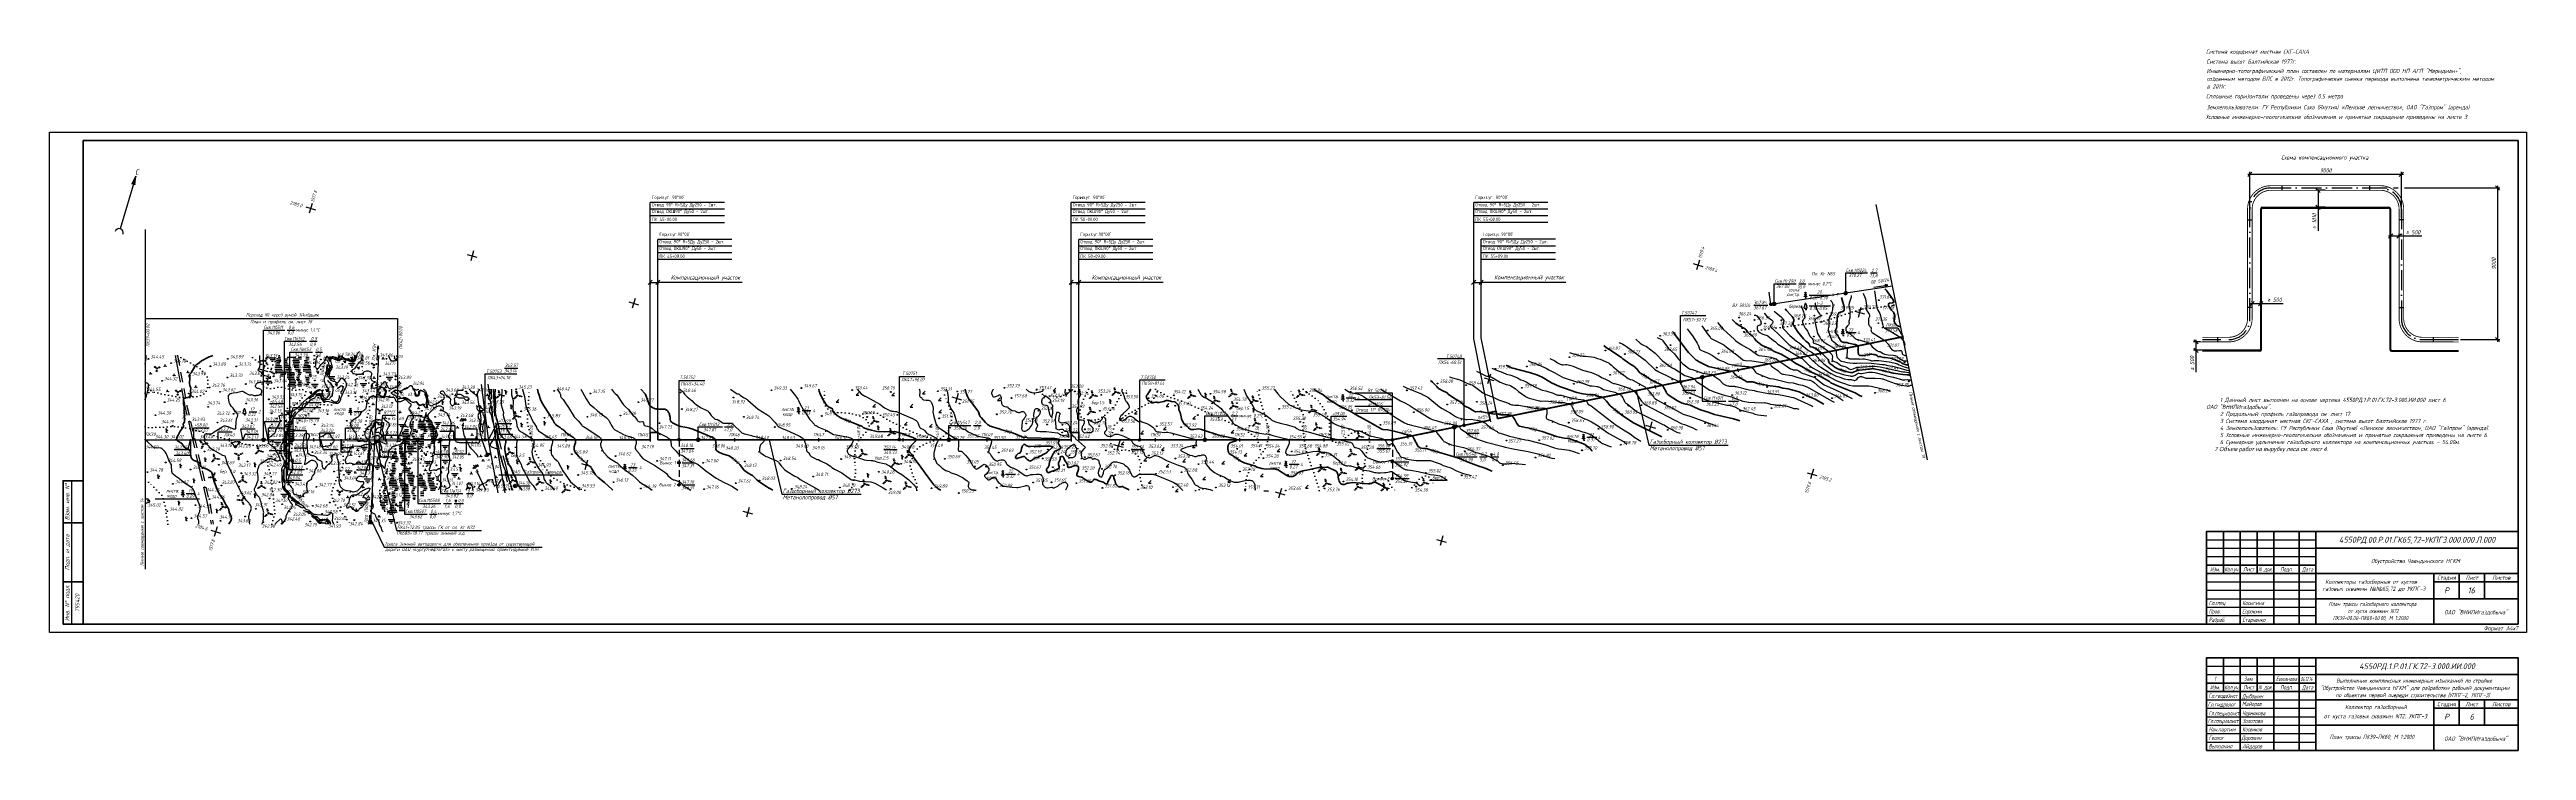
# Paper-space layout 'Лист6' of a CAD drawing. Extents: x -43 to 1428, y 236 to 652.
# The model-space entities are those that its viewports show. They can reach past a viewport. Long polylines and large blocks are cut down to what shows.
import ezdxf
from ezdxf.enums import TextEntityAlignment as Align

# ---------------------------------------------------------------- set-up
doc = ezdxf.new("R2010")
doc.units = 0
doc.header["$PDMODE"] = 34
for name, pattern in [('ACAD_ISO10W100', [18, 12, -3, 0, -3]), ('IZ_HIDDEN', [3, 2, -1]), ('ИИDash_30_20', [5, 3, -2]), ('ИИDash_40_10', [5, 4, -1]), ('ИИDash_80_20', [10, 8, -2]), ('ИИDot', [1, 0, -1]), ('ИИHidden', [3, 2, -1])]:
    doc.linetypes.add(name, pattern=pattern)
for name, color, linetype, lineweight in [('VPORTS', 7, 'Continuous', 25), ('ИИ_БОЛОТО_025', 3, 'Continuous', 25), ('ИИ_ГЕОПУНКТ_025', 7, 'Continuous', 25), ('ИИ_ГЕОСЕТКА_025', 3, 'Continuous', 25), ('ИИ_ГИДРОГРАФИЯ_025', 3, 'Continuous', 25), ('ИИ_ГРАНИЦА_025', 7, 'Continuous', 25), ('ИИ_ДОРОГА_025', 7, 'Continuous', 25), ('ИИ_КОНТУР_025', 7, 'ИИDot', 25), ('ИИ_ОТМЕТКА_025', 7, 'Continuous', 25), ('ИИ_ОФОРМЛЕНИЕ_025', 7, 'Continuous', 25), ('ИИ_ПИКЕТАЖ_025', 7, 'Continuous', 25), ('ИИ_ПЛОЩАДКА_025', 7, 'Continuous', 25), ('ИИ_РАЗМЕР_025', 7, 'Continuous', 25), ('ИИ_РЕЛЬЕФ_025', 34, 'Continuous', 25), ('ИИ_РЕЛЬЕФ_050', 34, 'Continuous', 50), ('ИИ_СКВАЖИНА_025', 7, 'Continuous', 25), ('ИИ_ТЕКСТ_025', 7, 'Continuous', 25), ('ИИ_ТРАССА_АД_025', 1, 'Continuous', 25), ('ИИ_ТРАССА_ТРУБ_025', 7, 'Continuous', 25), ('ИИ_УГОДЬЯ_025', 7, 'Continuous', 25)]:
    doc.layers.add(name, color=color, linetype=linetype, lineweight=lineweight)
doc.layers.add('ТХ-Л', color=140, linetype='Continuous')
doc.layers.get('VPORTS').off()
doc.styles.add('VNIPISIMPLEXCUR', font='simplex.shx', dxfattribs={"width": 0.8, "oblique": 15})
doc.linetypes.add('ИИ05485', pattern='A,19.47,-0.53,[37,3dservice.shx,S=1.5,R=0,X=0,Y=0],-0.53,19.47', length=40)
doc.linetypes.add('ИИ063862', pattern='A,0,[3,3dservice.shx,S=1.5,R=0,X=0.75,Y=0],-4', length=4)
doc.dimstyles.new('Алекс', dxfattribs={"dimtxt": 2.5, "dimasz": 2.5, "dimexe": 1.33, "dimexo": 1, "dimgap": 1, "dimtad": 1, "dimdec": 0, "dimlfac": 100, "dimrnd": 1, "dimzin": 0, "dimdsep": 46, "dimtxsty": 'Standard', "dimblk": 'OBLIQUE', "dimcen": 2.5, "dimdle": 1.33, "dimadec": 0, "dimazin": 0, "dimtfac": 1, "dimtdec": 0, "dimtofl": 0, "dimtmove": 0, "dimatfit": 3, "dimfxl": 1, "dimtolj": 1, "dimtzin": 0, "dimarcsym": 0})
doc.dimstyles.new('ИИ-1000-м-dm$0', dxfattribs={"dimtxt": 2.5, "dimasz": 2.5, "dimexe": 1.25, "dimexo": 0, "dimgap": 1, "dimtad": 1, "dimtoh": 1, "dimzin": 1, "dimdsep": 46, "dimtxsty": 'VNIPISIMPLEXCUR', "dimblk": 'OBLIQUE', "dimcen": 2.5, "dimaunit": 1, "dimazin": 0, "dimtfac": 1, "dimtmove": 1, "dimatfit": 2, "dimfxl": 1, "dimarcsym": 0})
doc.dimstyles.new('ИИ-2000-м-dm', dxfattribs={"dimscale": 2, "dimtxt": 2.5, "dimasz": 2.5, "dimexe": 1.25, "dimexo": 0, "dimgap": 1, "dimtad": 1, "dimtoh": 1, "dimzin": 1, "dimdsep": 46, "dimtxsty": 'VNIPISIMPLEXCUR', "dimcen": 2.5, "dimaunit": 1, "dimazin": 0, "dimtfac": 1, "dimtmove": 1, "dimatfit": 2, "dimfxl": 1, "dimarcsym": 0})
pattern_1 = [(16.3732, (1510916.102, 2172268.426), (-9.58435, 32.62116), [10, -3, 4, -5, 4, -8]), (16.3732, (1510916.498, 2172270.627), (-9.58435, 32.62116), [8, -3, 5, -4, 5, -9]), (16.3732, (1510916.894, 2172272.828), (-9.58435, 32.62116), [8, -3, 4, -6, 4, -9]), (16.3732, (1510916.33, 2172274.747), (-9.58435, 32.62116), [8, -3, 4, -5, 4, -10]), (16.3732, (1510914.807, 2172276.384), (-9.58435, 32.62116), [8, -3, 3, -7, 4, -9]), (16.3732, (1510913.283, 2172278.02), (-9.58435, 32.62116), [8, -3, 3, -8, 4, -8]), (16.3732, (1510912.72, 2172279.94), (-9.58435, 32.62116), [8, -4, 3, -10, 4, -5]), (16.3732, (1510912.156, 2172281.86), (-9.58435, 32.62116), [8, -5, 3, -10, 4, -4]), (16.3732, (1510910.633, 2172283.495), (-9.58435, 32.62116), [9, -5, 4, -5, 8, -3]), (16.3732, (1510909.11, 2172285.132), (-9.58435, 32.62116), [7, -5, 4, -5, 10, -3]), (16.3732, (1510908.546, 2172287.05), (-9.58435, 32.62116), [7, -4, 5, -5, 9, -4]), (16.3732, (1510907.022, 2172288.69), (-9.58435, 32.62116), [7, -4, 6, -5, 9, -3]), (16.3732, (1510906.46, 2172290.607), (-9.58435, 32.62116), [5, -6, 6, -6, 7, -4]), (16.3732, (1510905.895, 2172292.526), (-9.58435, 32.62116), [4, -6, 7, -6, 5, -6]), (16.3732, (1510905.33, 2172294.445), (-9.58435, 32.62116), [3, -7, 8, -6, 4, -6]), (16.3732, (1510904.767, 2172296.364), (-9.58435, 32.62116), [3, -6, 8, -6, 4, -7]), (16.3732, (1510904.204, 2172298.283), (-9.58435, 32.62116), [4, -6, 10, -5, 4, -5])]

# ---------------------------------------------------------------- blocks, each defined once
blk = doc.blocks.new('ИИ03А4Х7')
at = {"color": 0, "linetype": 'Continuous', "lineweight": 25}
blk.add_lwpolyline([(0, 0), (0, 297), (1471, 297), (1471, 0)], close=True, dxfattribs=at)
at = {"color": 0, "linetype": 'Continuous', "lineweight": 50}
blk.add_lwpolyline([(20, 5), (20, 292), (1466, 292), (1466, 5)], close=True, dxfattribs=at)
at = {"color": 0, "linetype": 'Continuous', "style": 'VNIPISIMPLEXCUR', "oblique": 15, "width": 0.8, "flags": 8}
blk.add_attdef('FORMAT', text='', height=2.5, dxfattribs=at).set_placement((1466, 1.25), align=Align.RIGHT)
blk = doc.blocks.new('ИИ17001')
at = {"linetype": 'Continuous', "lineweight": 25}
h = blk.add_hatch(color=0, dxfattribs=at)
edge = h.paths.add_edge_path()
edge.add_line((0.9, 12.5), (0, 17.5))
edge.add_line((0, 17.5), (-0.9, 12.5))
edge.add_arc((0, 12), 1.03, 30.8824, 149.1176, ccw=False)
at = {"color": 0, "linetype": 'Continuous', "lineweight": 25}
blk.add_lwpolyline([(0.9, 12.5), (0, 17.5), (-0.9, 12.5, -0.567128)], format="xyb", close=True, dxfattribs=at)
blk.add_lwpolyline([(0, 17.5), (0, -15)], dxfattribs=at)
blk.add_arc((0, -17.5), 2.5, 0, 180, dxfattribs=at)
at = {"color": 0, "linetype": 'Continuous', "lineweight": 35, "style": 'VNIPISIMPLEXCUR', "oblique": 15, "width": 0.8, "flags": 8}
blk.add_attdef('NORTH', text='', height=3.5, dxfattribs=at).set_placement((0, 20.2), align=Align.MIDDLE)
blk = doc.blocks.new('ИИ02001')
at = {"color": 0, "linetype": 'Continuous', "lineweight": 50, "flags": 128}
for points in [[(0, 85), (-12, 85), (-12, 0), (0, 0)], [(-12, 60), (0, 60)], [(-12, 25), (0, 25)]]:
    blk.add_lwpolyline(points, dxfattribs=at)
at = {"color": 0, "linetype": 'Continuous', "lineweight": 25, "flags": 128}
blk.add_lwpolyline([(-7, 85), (-7, 0)], dxfattribs=at)
at = {"color": 0, "lineweight": 25, "style": 'VNIPISIMPLEXCUR', "oblique": 15, "width": 0.8}
for s, p in [('Взам. инв. N%%D', (-8.25, 72.5)), ('Подп. и дата', (-8.25, 42.5)), ('Инв. N%%d подл.', (-8.25, 12.5))]:
    blk.add_text(s, height=2.5, rotation=90, dxfattribs=at).set_placement(p, align=Align.CENTER)
at = {"color": 0, "lineweight": 25, "style": 'VNIPISIMPLEXCUR', "oblique": 15, "width": 0.8, "flags": 8}
for tag, p in [('А22', (-2.25, 72.5)), ('А20', (-2.25, 12.5))]:
    blk.add_attdef(tag, text='', height=2.5, rotation=90, dxfattribs=at).set_placement(p, align=Align.CENTER)
blk = doc.blocks.new('ИИ01001')
at = {"color": 0, "linetype": 'Continuous', "lineweight": 50, "flags": 128}
blk.add_lwpolyline([(0, 0), (-185, 0), (-185, 55), (0, 55)], close=True, dxfattribs=at)
at = {"color": 0, "linetype": 'Continuous', "lineweight": 25, "flags": 128}
for points in [[(-185, 50), (-120, 50)], [(-185, 45), (-120, 45)], [(-185, 30), (-120, 30)], [(-185, 25), (-120, 25)], [(-185, 20), (-120, 20)], [(-185, 15), (-120, 15)], [(-185, 10), (-120, 10)], [(-185, 5), (-120, 5)]]:
    blk.add_lwpolyline(points, dxfattribs=at)
at = {"color": 0, "linetype": 'Continuous', "lineweight": 50, "flags": 128}
for points in [[(-175, 35), (-175, 55)], [(-165, 0), (-165, 55)], [(-155, 35), (-155, 55)], [(-145, 0), (-145, 55)], [(-130, 0), (-130, 55)], [(-120, 0), (-120, 55)], [(-120, 45), (0, 45)], [(-185, 40), (-120, 40)], [(-185, 35), (-120, 35)], [(-120, 30), (0, 30)], [(-50, 0), (-50, 30)], [(-35, 15), (-35, 30)], [(-20, 15), (-20, 30)], [(-120, 15), (0, 15)], [(-50, 25), (0, 25)]]:
    blk.add_lwpolyline(points, dxfattribs=at)
at = {"color": 0, "lineweight": 25, "style": 'VNIPISIMPLEXCUR', "oblique": 15}
for s, width, p in [('Изм.', 0.7, (-180, 36.25)), ('Кол.уч.', 0.7, (-170, 36.25)), ('Лист', 0.7, (-160, 36.25)), ('N док.', 0.7, (-150, 36.25)), ('Подп.', 0.7, (-137.5, 36.25)), ('Дата', 0.7, (-125, 36.25)), ('Стадия', 0.8, (-42.5, 26.25)), ('Лист', 0.8, (-27.5, 26.25)), ('Листов', 0.8, (-10, 26.25)), ('ОАО "ВНИПИгаздобыча"', 0.8, (-25, 5.75))]:
    blk.add_text(s, height=2.5, dxfattribs=dict(at, width=width)).set_placement(p, align=Align.CENTER)
at = {"color": 0, "lineweight": 25, "style": 'VNIPISIMPLEXCUR', "oblique": 15, "flags": 8}
for tag, width, p in [('А14_3', 0.7, (-180, 51.25)), ('А14_2', 0.7, (-180, 46.25)), ('А16_3', 0.7, (-160, 51.25)), ('А16_2', 0.7, (-160, 46.25)), ('А18_3', 0.7, (-137.5, 51.25)), ('А18_2', 0.7, (-137.5, 46.25)), ('А19_3', 0.5, (-125, 51.25)), ('А19_2', 0.5, (-125, 46.25)), ('А14_1', 0.7, (-180, 41.25)), ('А16_1', 0.7, (-160, 41.25)), ('А18_1', 0.7, (-137.5, 41.25)), ('А19_1', 0.5, (-125, 41.25)), ('А2_3', 0.8, (-60, 31.25)), ('А2_2', 0.8, (-60, 36.25)), ('А2_1', 0.8, (-60, 41.25)), ('А3_3', 0.8, (-85, 16.25)), ('А3_2', 0.8, (-85, 21.25)), ('А3_1', 0.8, (-85, 26.25)), ('А4_3', 0.8, (-85, 1.25)), ('А4_2', 0.8, (-85, 6.25)), ('А4_1', 0.8, (-85, 11.25))]:
    blk.add_attdef(tag, text='', height=2.5, dxfattribs=dict(at, width=width)).set_placement(p, align=Align.CENTER)
at = {"color": 0, "lineweight": 35, "style": 'VNIPISIMPLEXCUR', "oblique": 15, "width": 0.8, "flags": 8}
for tag, p in [('А1', (-60, 48.25)), ('А6', (-42.5, 18.25)), ('А7', (-27.5, 18.25)), ('А8', (-10, 18.25))]:
    blk.add_attdef(tag, text='', height=3.5, dxfattribs=at).set_placement(p, align=Align.CENTER)
at = {"color": 0, "lineweight": 25, "style": 'VNIPISIMPLEXCUR', "oblique": 15, "width": 0.7, "flags": 8}
for tag, p in [('А10_7', (-183.75, 31.25)), ('А11_7', (-163.75, 31.25)), ('А10_6', (-183.75, 26.25)), ('А10_5', (-183.75, 21.25)), ('А10_4', (-183.75, 16.25)), ('А11_6', (-163.75, 26.25)), ('А11_5', (-163.75, 21.25)), ('А11_4', (-163.75, 16.25)), ('А10_3', (-183.75, 11.25)), ('А10_2', (-183.75, 6.25)), ('А10_1', (-183.75, 1.25)), ('А11_3', (-163.75, 11.25)), ('А11_2', (-163.75, 6.25)), ('А11_1', (-163.75, 1.25))]:
    blk.add_attdef(tag, p, '', height=2.5, dxfattribs=at)
blk = doc.blocks.new('_Oblique')
at = {"color": 0, "linetype": 'ByBlock', "lineweight": -2}
blk.add_line((-0.5, -0.5), (0.5, 0.5), dxfattribs=at)
blk = doc.blocks.new('*D40')
at = {"layer": 'Defpoints', "color": 0, "transparency": 16777216}
for p in [(1354, 577.9), (1264, 550.8), (1354, 550.8)]:
    blk.add_point(p, dxfattribs=at)
at = {"layer": 'ТХ-Л', "color": 0, "lineweight": -2, "transparency": 16777216}
for p, q in [((1262.7, 577.9), (1355.3, 577.9)), ((1264, 551.8), (1264, 579.3)), ((1354, 551.8), (1354, 579.3))]:
    blk.add_line(p, q, dxfattribs=at)
at = {"layer": 'ТХ-Л', "color": 0, "lineweight": -2, "transparency": 16777216, "xscale": 2.5, "yscale": 2.5, "zscale": 2.5, "rotation": 180}
blk.add_blockref('_Oblique', (1264, 577.9), dxfattribs=at)
at = {"layer": 'ТХ-Л', "color": 0, "lineweight": -2, "transparency": 16777216, "xscale": 2.5, "yscale": 2.5, "zscale": 2.5}
blk.add_blockref('_Oblique', (1354, 577.9), dxfattribs=at)
at = {"layer": 'ТХ-Л', "color": 0, "transparency": 16777216, "insert": (1309, 580.2), "char_height": 2.5, "attachment_point": 5, "style": 'VNIPISIMPLEXCUR'}
blk.add_mtext('\\A1;9000', dxfattribs=at)
blk = doc.blocks.new('*D41')
at = {"layer": 'Defpoints', "color": 0, "transparency": 16777216}
for p in [(1335, 569.8), (1373, 479.8), (1411.1, 479.8)]:
    blk.add_point(p, dxfattribs=at)
at = {"layer": 'ТХ-Л', "color": 0, "lineweight": -2, "transparency": 16777216}
for p, q in [((1336, 569.8), (1345.6, 569.8)), ((1349.4, 569.8), (1352.1, 569.8)), ((1355.9, 569.8), (1412.4, 569.8)), ((1411.1, 571.1), (1411.1, 478.4)), ((1374, 479.8), (1412.4, 479.8))]:
    blk.add_line(p, q, dxfattribs=at)
at = {"layer": 'ТХ-Л', "color": 0, "lineweight": -2, "transparency": 16777216, "xscale": 2.5, "yscale": 2.5, "zscale": 2.5}
for p, rotation in [((1411.1, 569.8), 90), ((1411.1, 479.8), 270)]:
    blk.add_blockref('_Oblique', p, dxfattribs=dict(at, rotation=rotation))
at = {"layer": 'ТХ-Л', "color": 0, "transparency": 16777216, "insert": (1408.9, 524.8), "char_height": 2.5, "attachment_point": 5, "rotation": 90, "style": 'VNIPISIMPLEXCUR'}
blk.add_mtext('\\A1;9000', dxfattribs=at)
blk = doc.blocks.new('*D36')
at = {"layer": 'Defpoints', "color": 0, "transparency": 16777216}
for p in [(1265.4, 501.1), (1270.4, 501.1), (1270.4, 499.2)]:
    blk.add_point(p, dxfattribs=at)
at = {"layer": 'ТХ-Л', "color": 0, "lineweight": -2, "transparency": 16777216}
for p, q in [((1264, 501.1), (1270.4, 501.1)), ((1265.4, 502.1), (1265.4, 502.5)), ((1270.4, 500.2), (1270.4, 502.5)), ((1270.4, 501.1), (1283.8, 501.1))]:
    blk.add_line(p, q, dxfattribs=at)
at = {"layer": 'ТХ-Л', "color": 0, "lineweight": -2, "transparency": 16777216, "xscale": 2.5, "yscale": 2.5, "zscale": 2.5, "rotation": 180}
blk.add_blockref('_Oblique', (1265.4, 501.1), dxfattribs=at)
at = {"layer": 'ТХ-Л', "color": 0, "lineweight": -2, "transparency": 16777216, "xscale": 2.5, "yscale": 2.5, "zscale": 2.5}
blk.add_blockref('_Oblique', (1270.4, 501.1), dxfattribs=at)
at = {"layer": 'ТХ-Л', "color": 0, "transparency": 16777216, "insert": (1278.6, 503.4), "char_height": 2.5, "attachment_point": 5, "style": 'VNIPISIMPLEXCUR'}
blk.add_mtext('\\A1;≥ 500', dxfattribs=at)
blk = doc.blocks.new('*D37')
at = {"layer": 'Defpoints', "color": 0, "transparency": 16777216}
for p in [(1232, 473.4), (1237.3, 478.4), (1237.3, 473.4)]:
    blk.add_point(p, dxfattribs=at)
at = {"layer": 'ТХ-Л', "color": 0, "lineweight": -2, "transparency": 16777216}
for p, q in [((1236.3, 478.4), (1230.6, 478.4)), ((1236.3, 473.4), (1230.6, 473.4)), ((1232, 479.7), (1232, 473.4)), ((1232, 473.4), (1232, 460.5))]:
    blk.add_line(p, q, dxfattribs=at)
at = {"layer": 'ТХ-Л', "color": 0, "lineweight": -2, "transparency": 16777216, "xscale": 2.5, "yscale": 2.5, "zscale": 2.5}
for p, rotation in [((1232, 478.4), 90), ((1232, 473.4), 270)]:
    blk.add_blockref('_Oblique', p, dxfattribs=dict(at, rotation=rotation))
at = {"layer": 'ТХ-Л', "color": 0, "transparency": 16777216, "insert": (1229.7, 465.7), "char_height": 2.5, "attachment_point": 5, "rotation": 90, "style": 'VNIPISIMPLEXCUR'}
blk.add_mtext('\\A1;≥ 500', dxfattribs=at)
blk = doc.blocks.new('*D38')
at = {"layer": 'Defpoints', "color": 0, "transparency": 16777216}
for p in [(1304.5, 568.4), (1309.7, 568.4), (1309.7, 558.3)]:
    blk.add_point(p, dxfattribs=at)
at = {"layer": 'ТХ-Л', "color": 0, "lineweight": -2, "transparency": 16777216}
for p, q in [((1308.7, 568.4), (1303.2, 568.4)), ((1304.5, 568.4), (1304.5, 557)), ((1308.7, 558.3), (1303.2, 558.3)), ((1304.5, 558.3), (1304.5, 544.3))]:
    blk.add_line(p, q, dxfattribs=at)
at = {"layer": 'ТХ-Л', "color": 0, "lineweight": -2, "transparency": 16777216, "xscale": 2.5, "yscale": 2.5, "zscale": 2.5}
for p, rotation in [((1304.5, 568.4), 90), ((1304.5, 558.3), 270)]:
    blk.add_blockref('_Oblique', p, dxfattribs=dict(at, rotation=rotation))
at = {"layer": 'ТХ-Л', "color": 0, "transparency": 16777216, "insert": (1302.3, 550), "char_height": 2.5, "attachment_point": 5, "rotation": 90, "style": 'VNIPISIMPLEXCUR'}
blk.add_mtext('\\A1;≥ 1010', dxfattribs=at)
blk = doc.blocks.new('*D39')
at = {"layer": 'Defpoints', "color": 0, "transparency": 16777216}
for p in [(1347.6, 541.3), (1352.6, 541.3), (1352.6, 539.4)]:
    blk.add_point(p, dxfattribs=at)
at = {"layer": 'ТХ-Л', "color": 0, "lineweight": -2, "transparency": 16777216}
for p, q in [((1346.3, 541.3), (1352.6, 541.3)), ((1347.6, 542.3), (1347.6, 542.6)), ((1352.6, 540.4), (1352.6, 542.6)), ((1352.6, 541.3), (1366.1, 541.3))]:
    blk.add_line(p, q, dxfattribs=at)
at = {"layer": 'ТХ-Л', "color": 0, "lineweight": -2, "transparency": 16777216, "xscale": 2.5, "yscale": 2.5, "zscale": 2.5, "rotation": 180}
blk.add_blockref('_Oblique', (1347.6, 541.3), dxfattribs=at)
at = {"layer": 'ТХ-Л', "color": 0, "lineweight": -2, "transparency": 16777216, "xscale": 2.5, "yscale": 2.5, "zscale": 2.5}
blk.add_blockref('_Oblique', (1352.6, 541.3), dxfattribs=at)
at = {"layer": 'ТХ-Л', "color": 0, "transparency": 16777216, "insert": (1360.9, 543.5), "char_height": 2.5, "attachment_point": 5, "style": 'VNIPISIMPLEXCUR'}
blk.add_mtext('\\A1;≥ 500', dxfattribs=at)
blk = doc.blocks.new('*D42')
at = {"layer": 'Defpoints', "color": 0, "transparency": 16777216}
for p in [(314, 513.9), (318.5, 513.9), (318.5, 513.7)]:
    blk.add_point(p, dxfattribs=at)
at = {"layer": 'ТХ-Л', "color": 0, "lineweight": -2, "transparency": 16777216}
for p, q in [((314, 513.9), (314, 512.4)), ((314, 513.7), (318.5, 513.7)), ((318.5, 513.9), (318.5, 512.4)), ((368.6, 513.7), (318.5, 513.7))]:
    blk.add_line(p, q, dxfattribs=at)
at = {"layer": 'ТХ-Л', "color": 0, "lineweight": -2, "transparency": 16777216, "xscale": 2.5, "yscale": 2.5, "zscale": 2.5, "rotation": 180}
blk.add_blockref('_Oblique', (314, 513.7), dxfattribs=at)
at = {"layer": 'ТХ-Л', "color": 0, "lineweight": -2, "transparency": 16777216, "xscale": 2.5, "yscale": 2.5, "zscale": 2.5}
blk.add_blockref('_Oblique', (318.5, 513.7), dxfattribs=at)
at = {"layer": 'ТХ-Л', "color": 0, "transparency": 16777216, "insert": (346.8, 516.3), "char_height": 2.5, "attachment_point": 5, "style": 'VNIPISIMPLEXCUR'}
blk.add_mtext('Компенсационный участок', dxfattribs=at)
blk = doc.blocks.new('*D43')
at = {"layer": 'Defpoints', "color": 0, "transparency": 16777216}
for p in [(564, 513.9), (568.5, 513.9), (568.5, 513.7)]:
    blk.add_point(p, dxfattribs=at)
at = {"layer": 'ТХ-Л', "color": 0, "lineweight": -2, "transparency": 16777216}
for p, q in [((564, 513.9), (564, 512.4)), ((564, 513.7), (568.5, 513.7)), ((568.5, 513.9), (568.5, 512.4)), ((618.6, 513.7), (568.5, 513.7))]:
    blk.add_line(p, q, dxfattribs=at)
at = {"layer": 'ТХ-Л', "color": 0, "lineweight": -2, "transparency": 16777216, "xscale": 2.5, "yscale": 2.5, "zscale": 2.5, "rotation": 180}
blk.add_blockref('_Oblique', (564, 513.7), dxfattribs=at)
at = {"layer": 'ТХ-Л', "color": 0, "lineweight": -2, "transparency": 16777216, "xscale": 2.5, "yscale": 2.5, "zscale": 2.5}
blk.add_blockref('_Oblique', (568.5, 513.7), dxfattribs=at)
at = {"layer": 'ТХ-Л', "color": 0, "transparency": 16777216, "insert": (596.8, 516.3), "char_height": 2.5, "attachment_point": 5, "style": 'VNIPISIMPLEXCUR'}
blk.add_mtext('Компенсационный участок', dxfattribs=at)
blk = doc.blocks.new('*D44')
at = {"layer": 'Defpoints', "color": 0, "transparency": 16777216}
for p in [(803, 513.9), (807.5, 513.9), (807.5, 513.7)]:
    blk.add_point(p, dxfattribs=at)
at = {"layer": 'ТХ-Л', "color": 0, "lineweight": -2, "transparency": 16777216}
for p, q in [((803, 513.9), (803, 512.5)), ((803, 513.7), (807.5, 513.7)), ((807.5, 513.9), (807.5, 512.5)), ((857.7, 513.7), (807.5, 513.7))]:
    blk.add_line(p, q, dxfattribs=at)
at = {"layer": 'ТХ-Л', "color": 0, "lineweight": -2, "transparency": 16777216, "xscale": 2.5, "yscale": 2.5, "zscale": 2.5, "rotation": 180}
blk.add_blockref('_Oblique', (803, 513.7), dxfattribs=at)
at = {"layer": 'ТХ-Л', "color": 0, "lineweight": -2, "transparency": 16777216, "xscale": 2.5, "yscale": 2.5, "zscale": 2.5}
blk.add_blockref('_Oblique', (807.5, 513.7), dxfattribs=at)
at = {"layer": 'ТХ-Л', "color": 0, "transparency": 16777216, "insert": (835.9, 516.4), "char_height": 2.5, "attachment_point": 5, "style": 'VNIPISIMPLEXCUR'}
blk.add_mtext('Компенсационный участок', dxfattribs=at)
blk = doc.blocks.new('ИИ053951')
at = {"linetype": 'Continuous', "lineweight": 25}
h = blk.add_hatch(color=0, dxfattribs=at)
edge = h.paths.add_edge_path()
edge.add_arc((-1.4, 0.5), 0.3, 0, 360)
h = blk.add_hatch(color=0, dxfattribs=at)
edge = h.paths.add_edge_path()
edge.add_arc((1.2, 1), 0.3, 0, 360)
h = blk.add_hatch(color=0, dxfattribs=at)
edge = h.paths.add_edge_path()
edge.add_arc((0.2, -1.5), 0.3, 0, 360)
at = {"color": 0, "linetype": 'Continuous', "lineweight": 25}
for centre, radius in [((-1.4, 0.5), 0.3), ((0, 0), 0.4), ((1.2, 1), 0.3), ((0.2, -1.5), 0.3)]:
    blk.add_circle(centre, radius, dxfattribs=at)
blk = doc.blocks.new('ИИ053952')
at = {"linetype": 'Continuous', "lineweight": 25}
h = blk.add_hatch(color=0, dxfattribs=at)
edge = h.paths.add_edge_path()
edge.add_arc((-1.3, 2.1), 0.2, 0, 360)
h = blk.add_hatch(color=0, dxfattribs=at)
edge = h.paths.add_edge_path()
edge.add_arc((-0.8, 1.3), 0.3, 0, 360)
h = blk.add_hatch(color=0, dxfattribs=at)
edge = h.paths.add_edge_path()
edge.add_arc((1.5, 0), 0.3, 0, 360)
h = blk.add_hatch(color=0, dxfattribs=at)
edge = h.paths.add_edge_path()
edge.add_arc((2.5, 0.1), 0.2, 0, 360)
h = blk.add_hatch(color=0, dxfattribs=at)
edge = h.paths.add_edge_path()
edge.add_arc((-1.2, -2.2), 0.2, 0, 360)
h = blk.add_hatch(color=0, dxfattribs=at)
edge = h.paths.add_edge_path()
edge.add_arc((-0.7, -1.3), 0.3, 0, 360)
at = {"color": 0, "linetype": 'Continuous', "lineweight": 25}
for centre, radius in [((-1.3, 2.1), 0.2), ((-0.8, 1.3), 0.3), ((0, 0), 0.4), ((1.5, 0), 0.3), ((2.5, 0.1), 0.2), ((-1.2, -2.2), 0.2), ((-0.7, -1.3), 0.3)]:
    blk.add_circle(centre, radius, dxfattribs=at)
blk = doc.blocks.new('ИИ05403')
at = {"linetype": 'Continuous', "lineweight": 25}
for points in [[(-0.4, 1.1), (-0.4, 1.2), (-0.5, 1.2), (-0.5, 1.2), (-0.6, 1.2), (-0.6, 1.1), (-0.6, 1.1), (-0.6, 1.1), (-0.5, 1), (-0.5, 1), (-0.4, 1), (-0.4, 1), (-0.3, 0.9), (-0.3, 0.8), (-0.3, 0.7), (-0.2, 0.6), (-0.2, 0.7), (-0.3, 0.8), (-0.3, 0.9), (-0.3, 1), (-0.3, 1)], [(0.4, 1), (0.5, 1), (0.5, 1), (0.6, 1.1), (0.6, 1.1), (0.6, 1.1), (0.6, 1.2), (0.5, 1.2), (0.5, 1.2), (0.4, 1.2), (0.4, 1.1), (0.3, 1), (0.3, 1), (0.3, 0.9), (0.3, 0.8), (0.2, 0.7), (0.2, 0.6), (0.3, 0.7), (0.3, 0.8), (0.3, 0.9), (0.4, 1)]]:
    blk.add_hatch(color=0, dxfattribs=at).paths.add_polyline_path(points)
at = {"color": 0, "linetype": 'Continuous', "lineweight": 25}
for points in [[(-0.2, 0.6), (-0.3, 0.7), (-0.3, 0.8), (-0.3, 0.9), (-0.4, 1), (-0.4, 1), (-0.5, 1), (-0.5, 1), (-0.6, 1.1), (-0.6, 1.1), (-0.6, 1.1), (-0.6, 1.2), (-0.5, 1.2), (-0.5, 1.2), (-0.4, 1.2), (-0.4, 1.1), (-0.3, 1), (-0.3, 1), (-0.3, 0.9), (-0.3, 0.8), (-0.2, 0.7), (-0.2, 0.6), (-0.2, 0)], [(0.2, 0.6), (0.3, 0.7), (0.3, 0.8), (0.3, 0.9), (0.4, 1), (0.4, 1), (0.5, 1), (0.5, 1), (0.6, 1.1), (0.6, 1.1), (0.6, 1.1), (0.6, 1.2), (0.5, 1.2), (0.5, 1.2), (0.4, 1.2), (0.4, 1.1), (0.3, 1), (0.3, 1), (0.3, 0.9), (0.3, 0.8), (0.2, 0.7), (0.2, 0.6), (0.2, 0)]]:
    blk.add_lwpolyline(points, dxfattribs=at)
blk = doc.blocks.new('ИИ05407')
at = {"linetype": 'Continuous', "lineweight": 25}
h = blk.add_hatch(color=0, dxfattribs=at)
edge = h.paths.add_edge_path()
edge.add_arc((-0.5, 0.1), 0.1, 0, 360)
h = blk.add_hatch(color=0, dxfattribs=at)
edge = h.paths.add_edge_path()
edge.add_arc((0.5, 0.1), 0.1, 0, 360)
at = {"color": 0, "linetype": 'Continuous', "lineweight": 25}
blk.add_lwpolyline([(0, 0), (0, 1.2)], dxfattribs=at)
for centre in [(-0.5, 0.1), (0.5, 0.1)]:
    blk.add_circle(centre, 0.1, dxfattribs=at)
blk = doc.blocks.new('ИИ0523811')
at = {"linetype": 'Continuous', "lineweight": 25}
blk.add_hatch(color=0, dxfattribs=at).paths.add_polyline_path([(6, -0.25), (1.5, -0.0625), (1.5, -0.5), (0, 0), (1.5, 0.5), (1.5, 0.0625), (6, 0.25)])
at = {"color": 0, "linetype": 'Continuous', "lineweight": 25}
blk.add_lwpolyline([(6, -0.25), (1.5, -0.0625), (1.5, -0.5), (0, 0), (1.5, 0.5), (1.5, 0.0625), (6, 0.25)], close=True, dxfattribs=at)
blk = doc.blocks.new('ИИ05468')
at = {"color": 0, "linetype": 'Continuous', "lineweight": 25}
for points in [[(-2, 1), (2, 1)], [(-1.25, 0), (1.25, 0)], [(-0.5, -1), (0.5, -1)]]:
    blk.add_lwpolyline(points, dxfattribs=at)
blk = doc.blocks.new('PICKET')
at = {"color": 0, "linetype": 'Continuous', "lineweight": 25}
for p, q in [((-0.23, 0), (0.23, 0)), ((0, 0.23), (0, -0.23))]:
    blk.add_line(p, q, dxfattribs=at)
blk.add_circle((0, 0), 0.23, dxfattribs=at)
at = {"color": 0, "linetype": 'Continuous', "style": 'VNIPISIMPLEXCUR', "oblique": 15, "width": 0.8}
blk.add_attdef('OTMETKA', (1.25, 0.3), '', height=2, dxfattribs=at)
at = {"color": 8, "linetype": 'Continuous', "style": 'VNIPISIMPLEXCUR', "oblique": 15, "width": 0.8, "flags": 1}
blk.add_attdef('NOMER', (1.25, -2.7), '', height=2, dxfattribs=at)
blk = doc.blocks.new('ИИ05466')
at = {"linetype": 'Continuous', "lineweight": 25}
blk.add_hatch(color=0, dxfattribs=at).paths.add_polyline_path([(0, 0), (-0.4, 0.8), (0.4, 0.8)])
at = {"color": 0, "linetype": 'Continuous', "lineweight": 25}
for points in [[(0, 0), (-0.4, 0.8), (0.4, 0.8), (0, 0)], [(0, 0), (0, 2)]]:
    blk.add_lwpolyline(points, dxfattribs=at)
at = {"color": 0, "linetype": 'Continuous', "style": 'VNIPISIMPLEXCUR', "oblique": 15, "width": 0.8}
blk.add_attdef('DEPTH', (1, 0), '', height=2, dxfattribs=at)
blk = doc.blocks.new('ИИ05383')
at = {"color": 0, "linetype": 'Continuous', "lineweight": 25}
for points in [[(0, 1.7), (-0.6, 2.3)], [(0.5, 0), (0, 0), (0, 2.5)], [(0, 0.8), (0.8, 1.7)]]:
    blk.add_lwpolyline(points, dxfattribs=at)
blk = doc.blocks.new('ИИ053672А')
at = {"color": 0, "linetype": 'Continuous'}
for points in [[(1, 0.9), (0, 1.5), (-1, 0.9)], [(0.8, 2), (0, 2.5), (-0.8, 2)], [(0.7, 3.1), (0, 3.5), (-0.7, 3.1)], [(0, 3.5), (0, 0), (0.7, 0)]]:
    blk.add_lwpolyline(points, dxfattribs=at)
at = {"color": 0, "linetype": 'Continuous', "style": 'VNIPISIMPLEXCUR', "oblique": 15, "width": 0.8}
blk.add_attdef('RACE2', text='', height=2, dxfattribs=at).set_placement((-2, 1.2), align=Align.TOP_RIGHT)
blk.add_attdef('RACE1', text='', height=2, dxfattribs=at).set_placement((-2, 2.2), align=Align.RIGHT)
blk.add_attdef('HEIGHT', (2, 2.2), '', height=2, dxfattribs=at)
blk.add_attdef('THICKNESS', text='', height=2, dxfattribs=at).set_placement((2, 1.2), align=Align.TOP_LEFT)
blk.add_attdef('DISTANCE', text='', height=2, dxfattribs=at).set_placement((8.5, 1.8), align=Align.MIDDLE_LEFT)
blk = doc.blocks.new('ИИ05382')
at = {"color": 0, "linetype": 'Continuous', "lineweight": 25}
blk.add_lwpolyline([(1.6, 1.6), (0, 0), (1.6, 0)], dxfattribs=at)
blk = doc.blocks.new('ИИ15001')
at = {"color": 0, "linetype": 'Continuous', "lineweight": 25}
blk.add_lwpolyline([(0, 1), (0, -1)], dxfattribs=at)
at = {"color": 0, "linetype": 'Continuous', "lineweight": 25, "style": 'VNIPISIMPLEXCUR', "oblique": 15, "width": 0.8}
blk.add_attdef('STATIONING', text='', height=2, dxfattribs=at).set_placement((0, 2), align=Align.CENTER)
at = {"color": 7, "linetype": 'Continuous', "lineweight": 25, "style": 'VNIPISIMPLEXCUR', "oblique": 15, "width": 0.8}
blk.add_attdef('HEIGHT', text='', height=2, dxfattribs=at).set_placement((0, -2), align=Align.TOP_CENTER)
blk = doc.blocks.new('ИИ050052Р')
at = {"linetype": 'Continuous', "lineweight": 25}
h = blk.add_hatch(color=0, dxfattribs=at)
edge = h.paths.add_edge_path()
edge.add_arc((0, 0), 0.15, 0, 360)
at = {"color": 0, "linetype": 'Continuous', "lineweight": 25}
for radius in [0.75, 0.15]:
    blk.add_circle((0, 0), radius, dxfattribs=at)
at = {"color": 0, "linetype": 'Continuous', "style": 'VNIPISIMPLEXCUR', "oblique": 15, "width": 0.8}
for tag, p in [('NUMBER', (-2, -1)), ('STATIONING', (-2, -4.4)), ('ALPHA', (-2, -7.8))]:
    blk.add_attdef(tag, text='', height=2, dxfattribs=at).set_placement(p, align=Align.RIGHT)
for tag, p in [('CENTRE', (1.45, 0.7)), ('HEIGHT', (1.45, -2.7))]:
    blk.add_attdef(tag, p, '', height=2, dxfattribs=at)
at = {"color": 253, "linetype": 'Continuous', "style": 'VNIPISIMPLEXCUR', "oblique": 15, "width": 0.8, "flags": 1}
blk.add_attdef('NOTE', text='', height=1.6, dxfattribs=at).set_placement((-2, -10.8), align=Align.RIGHT)
blk = doc.blocks.new('ИИ15002')
at = {"linetype": 'Continuous', "lineweight": 25}
h = blk.add_hatch(color=0, dxfattribs=at)
edge = h.paths.add_edge_path()
edge.add_arc((0, 0), 0.3, 0, 360)
at = {"color": 0, "linetype": 'Continuous', "lineweight": 25}
blk.add_circle((0, 0), 0.3, dxfattribs=at)
at = {"color": 0, "linetype": 'Continuous', "style": 'VNIPISIMPLEXCUR', "oblique": 15, "width": 0.8}
blk.add_attdef('STATIONING', (1, 1.3), '', height=2, rotation=90, dxfattribs=at)
at = {"color": 7, "linetype": 'Continuous', "style": 'VNIPISIMPLEXCUR', "oblique": 15, "width": 0.8}
blk.add_attdef('HEIGHT', text='', height=2, dxfattribs=at).set_placement((0, -1.3), align=Align.TOP_CENTER)
blk = doc.blocks.new('ИИ053671А')
at = {"color": 0, "linetype": 'Continuous'}
blk.add_lwpolyline([(0, 0.9), (0.1, 0.9), (0.3, 0.9), (0.5, 0.9), (0.6, 0.9), (0.7, 0.9), (0.8, 0.9), (0.9, 1), (1, 1.1), (1, 1.2), (1, 1.2), (1, 1.3), (1, 1.4), (0.9, 1.4), (0.9, 1.5), (0.8, 1.6), (0.7, 1.7), (0.6, 1.8), (0.6, 1.8), (0.5, 1.9), (0.5, 1.9), (0.5, 2), (0.5, 2), (0.5, 2), (0.5, 2), (0.6, 2.1), (0.7, 2.2), (0.7, 2.3), (0.7, 2.4), (0.7, 2.4), (0.7, 2.5), (0.7, 2.6), (0.6, 2.6), (0.6, 2.6), (0.5, 2.7), (0.5, 2.7), (0.4, 2.8), (0.4, 2.8), (0.3, 2.8), (0.3, 2.8), (0.3, 2.8), (0.3, 2.9), (0.3, 2.9), (0.4, 2.9), (0.4, 3), (0.4, 3), (0.4, 3.1), (0.4, 3.2), (0.4, 3.2), (0.4, 3.3), (0.3, 3.4), (0.3, 3.4), (0.2, 3.4), (0.2, 3.5), (0.1, 3.5), (0.1, 3.5), (0, 3.5), (-0.1, 3.5), (-0.1, 3.5), (-0.2, 3.5), (-0.2, 3.4), (-0.3, 3.4), (-0.3, 3.4), (-0.4, 3.3), (-0.4, 3.2), (-0.4, 3.2), (-0.4, 3.1), (-0.4, 3), (-0.4, 3), (-0.4, 2.9), (-0.3, 2.9), (-0.3, 2.9), (-0.3, 2.8), (-0.3, 2.8), (-0.3, 2.8), (-0.4, 2.8), (-0.4, 2.8), (-0.5, 2.7), (-0.5, 2.7), (-0.6, 2.6), (-0.6, 2.6), (-0.7, 2.6), (-0.7, 2.5), (-0.7, 2.4), (-0.7, 2.4), (-0.7, 2.3), (-0.7, 2.2), (-0.6, 2.1), (-0.5, 2), (-0.5, 2), (-0.5, 2), (-0.5, 2), (-0.5, 1.9), (-0.5, 1.9), (-0.6, 1.8), (-0.6, 1.8), (-0.7, 1.7), (-0.8, 1.6), (-0.9, 1.5), (-0.9, 1.4), (-1, 1.4), (-1, 1.3), (-1, 1.2), (-1, 1.2), (-1, 1.1), (-0.9, 1), (-0.8, 0.9), (-0.7, 0.9), (-0.6, 0.9), (-0.5, 0.9), (-0.3, 0.9), (-0.1, 0.9)], close=True, dxfattribs=at)
blk.add_lwpolyline([(0, 0.9), (0, 0), (0.7, 0)], dxfattribs=at)
at = {"color": 0, "linetype": 'Continuous', "style": 'VNIPISIMPLEXCUR', "oblique": 15, "width": 0.8}
blk.add_attdef('RACE2', text='', height=2, dxfattribs=at).set_placement((-2, 1.2), align=Align.TOP_RIGHT)
blk.add_attdef('RACE1', text='', height=2, dxfattribs=at).set_placement((-2, 2.2), align=Align.RIGHT)
blk.add_attdef('HEIGHT', (2, 2.2), '', height=2, dxfattribs=at)
blk.add_attdef('THICKNESS', text='', height=2, dxfattribs=at).set_placement((2, 1.2), align=Align.TOP_LEFT)
blk.add_attdef('DISTANCE', text='', height=2, dxfattribs=at).set_placement((8.5, 1.8), align=Align.MIDDLE_LEFT)
blk = doc.blocks.new('ИИ25001')
at = {"linetype": 'Continuous'}
h = blk.add_hatch(color=0, dxfattribs=at)
edge = h.paths.add_edge_path()
edge.add_arc((0, 0), 0.5, 0, 360)
at = {"color": 0, "linetype": 'Continuous'}
for radius in [1, 0.5]:
    blk.add_circle((0, 0), radius, dxfattribs=at)
at = {"color": 253, "style": 'VNIPISIMPLEXCUR', "oblique": 15, "width": 0.8, "flags": 1}
for tag, p in [('DATE', (-2.5, -0.8)), ('NOTE2', (-2.5, -5.6)), ('NOTE1', (-2.5, -3.2))]:
    blk.add_attdef(tag, text='', height=1.6, dxfattribs=at).set_placement(p, align=Align.RIGHT)
at = {"color": 0, "style": 'VNIPISIMPLEXCUR', "oblique": 15, "width": 0.8}
for tag, p in [('NUMBER', (2, 0.7)), ('STS', (14.2, 0.7)), ('TFS', (19.1, -1)), ('EGWL', (38.3, 0.7)), ('HEIGHT', (2, -2.7)), ('FS', (14.2, -2.7)), ('AGWL', (36.6, -2.7))]:
    blk.add_attdef(tag, p, '', height=2, dxfattribs=at)
blk = doc.blocks.new('ИИ150022')
at = {"linetype": 'Continuous', "lineweight": 25}
h = blk.add_hatch(color=0, dxfattribs=at)
edge = h.paths.add_edge_path()
edge.add_arc((0, 0), 0.3, 0, 360)
at = {"color": 0, "linetype": 'Continuous', "lineweight": 25}
blk.add_circle((0, 0), 0.3, dxfattribs=at)
at = {"color": 0, "linetype": 'Continuous', "style": 'VNIPISIMPLEXCUR', "oblique": 15, "width": 0.8}
for tag, p in [('STATIONING1', (1, 4.7)), ('STATIONING2', (1, 1.3))]:
    blk.add_attdef(tag, p, '', height=2, dxfattribs=at)
at = {"color": 7, "linetype": 'Continuous', "style": 'VNIPISIMPLEXCUR', "oblique": 15, "width": 0.8}
blk.add_attdef('HEIGHT', text='', height=2, dxfattribs=at).set_placement((0, -1.3), align=Align.TOP_CENTER)
blk = doc.blocks.new('ИИ050117Р')
at = {"color": 0, "linetype": 'Continuous', "lineweight": 25}
for points in [[(-0.7, -0.7), (0.7, 0.7)], [(-0.7, 0.7), (0.7, -0.7)]]:
    blk.add_lwpolyline(points, dxfattribs=at)
blk.add_circle((0, 0), 1, dxfattribs=at)
at = {"color": 0, "linetype": 'Continuous', "style": 'VNIPISIMPLEXCUR', "oblique": 15, "width": 0.8}
blk.add_attdef('NUMBER', text='', height=2, dxfattribs=at).set_placement((-2.2, -1), align=Align.RIGHT)
for tag, p in [('CENTRE', (1.7, 0.7)), ('HEIGHT', (1.7, -2.7))]:
    blk.add_attdef(tag, p, '', height=2, dxfattribs=at)
at = {"color": 253, "linetype": 'Continuous', "style": 'VNIPISIMPLEXCUR', "oblique": 15, "width": 0.8, "flags": 1}
blk.add_attdef('NOTE', text='', height=1.6, dxfattribs=at).set_placement((-2.2, -4), align=Align.RIGHT)
blk = doc.blocks.new('*U22')
at = {"color": 0, "linetype": 'ByBlock', "lineweight": -2}
for points in [[(0, 27.7), (-22.3, 27.7)], [(0, 23.7), (-22.3, 23.7)], [(0, 19.7), (-22.3, 19.7)], [(0, 15.7), (-22.3, 15.7)], [(0, 15.7), (0, 27.7)], [(0, 0), (0, 15.7)]]:
    blk.add_lwpolyline(points, dxfattribs=at)
blk = doc.blocks.new('ИИ15008')
at = {"linetype": 'Continuous', "lineweight": 25}
blk.add_hatch(color=0, dxfattribs=at).paths.add_polyline_path([(0, 0), (1.5, -0.5), (1.5, 0.5)])
at = {"color": 0, "linetype": 'Continuous', "lineweight": 25}
blk.add_lwpolyline([(0, 0), (1.5, -0.5), (1.5, 0.5)], close=True, dxfattribs=at)
blk.add_lwpolyline([(8.5, 0), (0, 0)], dxfattribs=at)
blk = doc.blocks.new('ИИ052821')
at = {"linetype": 'Continuous', "lineweight": 25}
for points in [[(0.5, 3.2), (0.5, 4), (-0.5, 4), (-0.5, 3.2)], [(0.5, 1.6), (0.5, 2.4), (-0.5, 2.4), (-0.5, 1.6)], [(0.5, 0), (0.5, 0.8), (-0.5, 0.8), (-0.5, 0)]]:
    blk.add_hatch(color=0, dxfattribs=at).paths.add_polyline_path(points)
at = {"color": 0, "linetype": 'Continuous', "lineweight": 25}
blk.add_lwpolyline([(-0.5, 0), (0.5, 0), (0.5, 4), (-0.5, 4)], close=True, dxfattribs=at)
for points in [[(-0.5, 3.2), (0.5, 3.2)], [(-0.5, 2.4), (0.5, 2.4)], [(-0.5, 1.6), (0.5, 1.6)], [(-0.5, 0.8), (0.5, 0.8)]]:
    blk.add_lwpolyline(points, dxfattribs=at)
at = {"color": 0, "linetype": 'Continuous', "style": 'VNIPISIMPLEXCUR', "oblique": 15, "width": 0.8, "flags": 8}
blk.add_attdef('CAPTION', text='', height=2, dxfattribs=at).set_placement((-1.8, 0), align=Align.RIGHT)
at = {"color": 0, "linetype": 'Continuous', "style": 'VNIPISIMPLEXCUR', "oblique": 15, "width": 0.8}
for tag, p in [('HEIGHT', (1.2, 2.7)), ('DATA', (1.2, -0.7))]:
    blk.add_attdef(tag, p, '', height=2, dxfattribs=at)
blk = doc.blocks.new('ИИ053296')
at = {"color": 0, "linetype": 'Continuous', "lineweight": 25}
blk.add_lwpolyline([(0, 0), (1, 0)], dxfattribs=at)
blk = doc.blocks.new('ИИ05012')
at = {"color": 0, "linetype": 'Continuous', "flags": 128}
for points in [[(-3, 0), (3, 0)], [(0, 3), (0, -3)]]:
    blk.add_lwpolyline(points, dxfattribs=at)
blk = doc.blocks.new('*D26')
at = {"layer": 'Defpoints', "color": 0, "transparency": 16777216}
for p in [(1517926.9, 2184855.1), (1518076.6, 2184794.9), (1517957.2, 2184764.7), (1517857.4, 2184730.5), (1517974.2, 2184660.5)]:
    blk.add_point(p, dxfattribs=at)
at = {"layer": 'ИИ_РАЗМЕР_025', "color": 0, "lineweight": -2, "transparency": 16777216}
for p, q in [((1517951.5, 2184788.7), (1517966, 2184792.9)), ((1517955.3, 2184766.1), (1517951.5, 2184788.7))]:
    blk.add_line(p, q, dxfattribs=at)
blk.add_arc((1517950.5, 2184757.9), 9.53, 40.6008, 79.4298, dxfattribs=at)
at = {"layer": 'ИИ_РАЗМЕР_025', "color": 0, "transparency": 16777216}
for points in [[(1517952.3, 2184766.6), (1517952.3, 2184767.9), (1517948.3, 2184767.1)], [(1517958.4, 2184764.4), (1517957.2, 2184763.8), (1517959.7, 2184760.6)]]:
    blk.add_solid(points, dxfattribs=at)
at = {"layer": 'ИИ_РАЗМЕР_025', "color": 0, "transparency": 16777216, "insert": (1517958.3, 2184794.2), "char_height": 4, "attachment_point": 5, "rotation": 16.3732, "style": 'VNIPISIMPLEXCUR'}
blk.add_mtext("87°17'", dxfattribs=at)
blk = doc.blocks.new('ИИ15009')
at = {"linetype": 'Continuous', "lineweight": 25}
blk.add_hatch(color=0, dxfattribs=at).paths.add_polyline_path([(0, 0), (1.5, -0.5), (1.5, 0.5)])
at = {"color": 0, "linetype": 'Continuous', "lineweight": 25}
blk.add_lwpolyline([(0, 0), (1.5, -0.5), (1.5, 0.5)], close=True, dxfattribs=at)
blk.add_lwpolyline([(5, 0), (0, 0)], dxfattribs=at)
blk = doc.blocks.new('ИИ25002')
at = {"linetype": 'Continuous'}
blk.add_hatch(color=0, dxfattribs=at).paths.add_polyline_path([(0.6, 1), (-0.6, 1), (0, 0)])
at = {"color": 0, "linetype": 'Continuous', "flags": 128}
blk.add_lwpolyline([(0.6, 1), (-0.6, 1), (0, 0)], close=True, dxfattribs=at)

msp = doc.modelspace()

# ---------------------------------------------------------------- hatches: boundary and pattern name
at = {"layer": 'ИИ_БОЛОТО_025'}
h = msp.add_hatch(dxfattribs=at)
h.set_pattern_fill('ИИ_БОЛОТО', color=256, scale=2, style=0, pattern_type=2)
h.set_pattern_definition(pattern_1)
h.paths.add_polyline_path([(1517813.544, 2184821.848), (1517809.475, 2184809.474), (1517811.337, 2184804.468), (1517819.192, 2184800.845), (1517823.875, 2184792.997), (1517832.938, 2184790.129), (1517842.153, 2184790.582), (1517855.295, 2184796.015), (1517859.374, 2184805.223), (1517853.331, 2184818.505), (1517849.267, 2184832.341)])
h = msp.add_hatch(dxfattribs=at)
h.set_pattern_fill('ИИ_БОЛОТО', color=256, scale=2, style=0, pattern_type=2)
h.set_pattern_definition(pattern_1)
h.paths.add_polyline_path([(1518000, 2184682.984), (1517998.463, 2184681.637), (1517993.389, 2184678.175), (1517989.8, 2184677.433), (1517986.83, 2184679.288), (1517982.251, 2184682.132), (1517978.044, 2184687.449), (1517973.093, 2184701.184), (1517973.959, 2184706.501), (1517974.456, 2184717.894), (1517974.456, 2184732.486), (1517976.439, 2184746.87), (1517977.305, 2184753.177), (1517977.063, 2184757.066), (1517976.592, 2184765.533), (1517980.739, 2184777.84), (1517985.8, 2184787.252), (1517988.365, 2184791.538), (1517990.502, 2184794.159), (1517994.291, 2184795.518), (1518000, 2184796.047), (1518000, 2184761.86), (1517998.776, 2184759.172), (1517996.231, 2184753.165), (1517993.407, 2184747.935), (1517993.762, 2184740.58), (1517996.236, 2184737.33), (1518000, 2184737.516)])
h = msp.add_hatch(dxfattribs=at)
h.set_pattern_fill('ИИ_БОЛОТО', color=256, scale=2, style=0, pattern_type=2)
h.set_pattern_definition(pattern_1)
h.paths.add_polyline_path([(1518000, 2184761.86), (1518001.418, 2184761.546), (1518003.235, 2184761.924), (1518004.825, 2184762.832), (1518006.945, 2184764.572), (1518009.443, 2184766.085), (1518012.623, 2184767.068), (1518016.863, 2184767.219), (1518019.362, 2184766.917), (1518020.725, 2184766.841), (1518021.33, 2184767.598), (1518021.406, 2184769.186), (1518020.649, 2184770.321), (1518019.059, 2184772.136), (1518018.378, 2184774.028), (1518018.226, 2184776.827), (1518019.286, 2184781.081), (1518018.529, 2184785.922), (1518014.895, 2184790.083), (1518011.031, 2184794.793), (1518009.517, 2184796.912), (1518007.094, 2184798.273), (1518005.58, 2184798.803), (1518003.839, 2184798.576), (1518002.324, 2184797.668), (1518000, 2184796.047)])
h = msp.add_hatch(dxfattribs=at)
h.set_pattern_fill('ИИ_БОЛОТО', color=256, scale=2, style=0, pattern_type=2)
h.set_pattern_definition(pattern_1)
h.paths.add_polyline_path([(1517846.954, 2184750.101), (1517855.663, 2184741.871), (1517857.42, 2184730.52), (1517858.019, 2184724.731), (1517859.019, 2184719.733), (1517859.738, 2184715.48), (1517858.088, 2184711.602), (1517854.855, 2184706.691), (1517853.211, 2184705.134), (1517852.112, 2184706.105), (1517848.891, 2184709.03), (1517846.7, 2184710.682), (1517846.197, 2184712.764), (1517847.167, 2184714.235), (1517847.095, 2184716.138), (1517845.982, 2184717.436), (1517845.371, 2184719.841), (1517845.766, 2184721.749), (1517847.532, 2184727.615), (1517848.317, 2184730.225), (1517847.684, 2184733.566), (1517845.646, 2184735.492), (1517843.854, 2184737.934), (1517843.243, 2184740.784), (1517843.792, 2184744.61), (1517844.665, 2184747.597)])
h = msp.add_hatch(dxfattribs=at)
h.set_pattern_fill('ИИ_БОЛОТО', color=256, scale=2, style=0, pattern_type=2)
h.set_pattern_definition(pattern_1)
h.paths.add_polyline_path([(1518011.944, 2184687.125), (1518010.015, 2184706.519), (1518026.966, 2184711.499), (1518027.207, 2184712.496), (1518028.174, 2184715.009), (1518030.98, 2184717.039), (1518033.688, 2184718.199), (1518035.14, 2184719.745), (1518035.817, 2184721.002), (1518037.171, 2184725.158), (1518036.591, 2184728.348), (1518033.975, 2184735.844), (1518032.814, 2184737.68), (1518029.815, 2184739.42), (1518026.913, 2184740), (1518024.011, 2184739.517), (1518019.464, 2184735.94), (1518017.045, 2184734.974), (1518015.207, 2184734.587), (1518013.563, 2184733.524), (1518012.595, 2184731.881), (1518011.241, 2184730.818), (1518009.403, 2184729.851), (1518006.984, 2184730.141), (1518005.436, 2184731.591), (1518003.695, 2184734.007), (1518002.437, 2184735.94), (1518000.986, 2184737.004), (1518000, 2184737.516), (1518000, 2184682.984), (1518002.782, 2184684.788), (1518007.41, 2184686.707)])

# ---------------------------------------------------------------- linework, layer by layer
at = {"layer": 'ИИ_ГЕОПУНКТ_025'}
for points in [[(1519477.036, 2185373.07), (1519492.861, 2185377.719)], [(1519419.16, 2185261.3), (1519397.031, 2185336.617), (1519425.72, 2185345.046)], [(1519424.19, 2185252.218), (1519439.336, 2185256.668)], [(1519187.17, 2185139.08), (1519164.966, 2185214.653), (1519134.786, 2185205.786)], [(1519192.003, 2185130.666), (1519207.149, 2185135.116)], [(1518822.29, 2185013.98), (1518802.276, 2185082.1), (1518831.449, 2185090.671)], [(1519095.415, 2185083.35), (1519110.901, 2185087.9)], [(1519120.816, 2185074.573), (1519136.52, 2185079.187)], [(1519126.549, 2185055.387), (1519142.253, 2185060.001)], [(1518548.44, 2184933.54), (1518527.303, 2185005.482), (1518556.476, 2185014.053)], [(1518815.998, 2184999.968), (1518831.251, 2185004.45)], [(1518297.43, 2184859.79), (1518277.551, 2184927.45), (1518306.724, 2184936.022)], [(1518533.921, 2184917.07), (1518549.174, 2184921.552)], [(1518076.55, 2184794.9), (1518054.462, 2184870.077), (1518090.276, 2184880.599)], [(1518074.544, 2184882.978), (1518089.797, 2184887.46)], [(1518302.099, 2184850.492), (1518317.352, 2184854.974)], [(1518308.424, 2184834.518), (1518323.278, 2184838.882)], [(1518315.492, 2184809.363), (1518330.346, 2184813.727)], [(1517857.42, 2184730.52), (1517850.206, 2184755.075), (1517880.47, 2184763.966)], [(1518129.834, 2184753.356), (1518143.25, 2184757.298)], [(1517861.433, 2184721.656), (1517877.156, 2184726.275)]]:
    msp.add_lwpolyline(points, dxfattribs=at)
at = {"layer": 'ИИ_ГИДРОГРАФИЯ_025', "linetype": 'ИИDash_40_10', "flags": 128}
for points in [[(1517900.81, 2184847.481), (1517900.754, 2184846.431), (1517900.779, 2184841.635), (1517900.061, 2184840.082), (1517898.26, 2184839.97), (1517896.13, 2184839.71), (1517893.554, 2184840.187), (1517888.343, 2184840.25), (1517884.879, 2184840.002)], [(1517944.091, 2184860.194), (1517945.195, 2184858.993), (1517945.559, 2184857.141), (1517946.794, 2184856.777), (1517948.539, 2184856.886), (1517949.339, 2184857.722), (1517949.162, 2184858.904), (1517948.309, 2184860.431), (1517947.057, 2184861.065)], [(1517882.64, 2184838.243), (1517881.181, 2184836.85), (1517879.751, 2184836.85), (1517877.639, 2184837.949), (1517875.632, 2184838.036), (1517874.079, 2184837.443), (1517872.926, 2184836.429), (1517872.297, 2184835.034), (1517872.245, 2184833.378), (1517873.135, 2184830.934), (1517875.304, 2184827.634), (1517876.672, 2184825.203), (1517876.533, 2184823.781), (1517875.528, 2184822.609), (1517875.107, 2184820.231), (1517875.414, 2184817.326), (1517874.688, 2184814.587), (1517874.995, 2184812.69), (1517877.508, 2184809.337), (1517880.552, 2184807.747), (1517884.059, 2184804.909), (1517885.849, 2184804.303)], [(1517882.689, 2184842.158), (1517882.713, 2184841.264), (1517882.46, 2184839.663), (1517882.64, 2184838.243), (1517883.49, 2184837.441), (1517884.49, 2184837.65), (1517884.955, 2184838.836), (1517884.879, 2184840.002), (1517884.771, 2184841.673), (1517885.008, 2184842.84)], [(1517885.637, 2184789.151), (1517883.031, 2184787.439), (1517879.106, 2184786.596), (1517876.921, 2184787.122), (1517876.025, 2184789.095), (1517875.657, 2184790.99), (1517874.366, 2184792.937), (1517873.839, 2184794.233), (1517871.838, 2184794.97), (1517869.626, 2184794.707), (1517868.678, 2184793.128), (1517866.859, 2184790.65), (1517865.094, 2184786.305), (1517862.433, 2184782.925), (1517860.836, 2184780.736), (1517859.981, 2184776.539), (1517859.273, 2184775.528), (1517857.156, 2184774.415), (1517856.488, 2184772.782), (1517856.822, 2184769.813), (1517855.966, 2184767.988), (1517854.295, 2184767.097), (1517851.47, 2184765.275), (1517850.409, 2184762.001), (1517847.862, 2184755.437), (1517847.426, 2184752.352), (1517846.954, 2184750.101), (1517844.665, 2184747.597), (1517843.792, 2184744.61), (1517843.243, 2184740.784), (1517843.854, 2184737.934), (1517845.646, 2184735.492), (1517847.684, 2184733.566), (1517848.317, 2184730.225), (1517847.532, 2184727.615), (1517845.766, 2184721.749), (1517845.371, 2184719.841), (1517845.982, 2184717.436), (1517847.095, 2184716.138), (1517847.167, 2184714.235), (1517846.197, 2184712.764), (1517846.7, 2184710.682), (1517848.891, 2184709.03), (1517852.112, 2184706.105), (1517854.371, 2184704.11), (1517855.516, 2184703.099), (1517856.878, 2184701.073), (1517856.91, 2184698.029), (1517855.916, 2184695.978), (1517855.239, 2184693.948), (1517856.554, 2184691.32), (1517857.789, 2184688.653), (1517858.467, 2184685.058), (1517860.101, 2184680.355), (1517861.656, 2184678.754), (1517861.775, 2184676.724), (1517862.612, 2184673.056), (1517864.286, 2184671.065), (1517870.583, 2184667.953), (1517872.061, 2184666.035), (1517872.34, 2184663.447), (1517873.655, 2184662.173), (1517875.69, 2184661.049), (1517878.32, 2184661.129), (1517879.787, 2184660.906), (1517881.369, 2184659.326), (1517882.666, 2184657.942), (1517886.995, 2184657.174), (1517889.414, 2184656.36), (1517890.996, 2184654.493), (1517893.487, 2184653.522), (1517898.272, 2184653.232)], [(1517926.207, 2184646.424), (1517925.59, 2184648.26), (1517925.162, 2184649.456), (1517924.055, 2184650.175), (1517922.203, 2184649.928), (1517919.256, 2184649.178), (1517917.084, 2184647.307), (1517915.895, 2184646.871), (1517914.879, 2184647.189), (1517913.823, 2184648.297), (1517911.536, 2184649.864), (1517909.668, 2184650.233), (1517907.138, 2184650.018), (1517904.981, 2184650.985), (1517900.922, 2184653.226), (1517899.271, 2184653.56), (1517898.272, 2184653.232), (1517898.941, 2184652.489), (1517900.39, 2184651.921), (1517904.355, 2184649.731), (1517906.896, 2184648.593), (1517909.59, 2184648.821), (1517910.982, 2184648.546), (1517912.934, 2184647.208), (1517914.53, 2184645.667), (1517916.037, 2184645.433), (1517917.805, 2184646.08), (1517919.92, 2184647.903), (1517922.469, 2184648.551), (1517923.64, 2184648.697), (1517924.449, 2184647.329), (1517924.869, 2184646.031)]]:
    msp.add_lwpolyline(points, dxfattribs=at)
for points in [[(1517941.152, 2184810.595), (1517943.957, 2184809.996), (1517945.843, 2184809.969), (1517946.732, 2184810.642), (1517946.975, 2184813.173), (1517947.136, 2184815.245), (1517945.978, 2184817.534), (1517943.499, 2184819.256), (1517941.613, 2184819.902), (1517940.455, 2184819.552), (1517938.812, 2184817.56), (1517937.783, 2184815.458), (1517938.115, 2184813.796), (1517940.776, 2184813.677), (1517941.088, 2184812.727), (1517940.49, 2184811.357)], [(1517998.927, 2184812.749), (1517997.972, 2184814.929), (1517997.22, 2184816.754), (1517996.683, 2184820.874), (1517994.785, 2184823.737), (1517992.241, 2184827.325), (1517990.552, 2184828.251), (1517987.622, 2184829.253), (1517986.083, 2184829.003), (1517985.51, 2184828.037), (1517985.725, 2184826.57), (1517986.154, 2184824.495), (1517985.51, 2184822.67), (1517984.364, 2184821.561), (1517983.111, 2184821.489), (1517981.75, 2184822.455), (1517980.389, 2184824.137), (1517977.343, 2184828.722), (1517975.983, 2184830.689), (1517974.049, 2184831.584), (1517972.473, 2184831.047), (1517971.9, 2184829.509), (1517970.39, 2184827.141), (1517968.528, 2184825.853), (1517967.134, 2184824.758), (1517966.355, 2184823.729), (1517965.727, 2184822.45), (1517965.853, 2184821.145), (1517965.352, 2184820.149), (1517964.353, 2184820.203), (1517962.94, 2184821.647), (1517961.66, 2184821.521), (1517957.539, 2184821.143), (1517956.66, 2184820.416), (1517956.509, 2184819.412), (1517957.552, 2184818.856), (1517959.221, 2184818.559), (1517962.487, 2184817.325), (1517964.07, 2184815.39), (1517965.752, 2184814.261), (1517967.711, 2184814.562), (1517969.167, 2184815.465), (1517971.643, 2184816.235), (1517974.219, 2184815.968), (1517978.223, 2184814.602), (1517980.37, 2184813.655), (1517982.265, 2184813.813), (1517983.497, 2184814.633), (1517984.728, 2184815.422), (1517986.041, 2184814.896), (1517987.571, 2184813.75), (1517989.753, 2184812.707), (1517991.174, 2184812.991), (1517992.248, 2184813.843), (1517993.101, 2184814.632), (1517994.617, 2184814.885), (1517995.943, 2184813.843), (1517996.827, 2184812.518), (1517997.996, 2184812.202)], [(1517887.268, 2184788.617), (1517888.97, 2184788.497), (1517891.815, 2184787.549), (1517894.41, 2184788.377), (1517896.054, 2184790.56), (1517896.103, 2184794.388), (1517895.585, 2184798.058), (1517895.853, 2184799.947), (1517897.223, 2184803.733), (1517897.403, 2184805.966), (1517896.827, 2184807.515), (1517895.565, 2184808.163), (1517893.281, 2184807.283), (1517892.374, 2184805.328), (1517891.096, 2184803.877), (1517889.871, 2184803.841), (1517888.427, 2184803.697), (1517887.011, 2184804.53), (1517885.849, 2184804.303), (1517885.474, 2184803.301), (1517885.978, 2184801.176), (1517887.021, 2184796.845), (1517887.273, 2184794.139), (1517886.664, 2184792.703), (1517885.637, 2184791.019), (1517885.637, 2184789.151)], [(1517943.462, 2184770.196), (1517944.736, 2184771.77), (1517945.533, 2184776.113), (1517946.163, 2184777.92), (1517947.049, 2184778.384), (1517948.245, 2184777.706), (1517949.202, 2184776.551), (1517950.198, 2184776.272), (1517951.434, 2184776.989), (1517952.914, 2184777.504), (1517954.314, 2184777.572), (1517955.102, 2184776.79), (1517954.933, 2184775.731), (1517953.929, 2184774.916), (1517952.71, 2184773.762), (1517949.879, 2184771.887), (1517948.802, 2184769.895), (1517948.802, 2184767.266), (1517949.639, 2184766.549), (1517951.127, 2184767.33), (1517953.026, 2184768.069), (1517954.623, 2184768.501), (1517955.899, 2184767.784), (1517957.095, 2184764.517), (1517957.089, 2184762.887), (1517956.178, 2184762.166), (1517955.181, 2184762.565), (1517954.264, 2184763.561), (1517952.39, 2184763.76), (1517951.194, 2184763.003), (1517949.36, 2184761.17), (1517947.447, 2184760.413), (1517945.732, 2184760.453), (1517945.134, 2184761.29), (1517946.091, 2184762.684), (1517946.569, 2184763.72), (1517946.171, 2184765.314), (1517944.257, 2184767.186), (1517943.699, 2184768.421)]]:
    msp.add_lwpolyline(points, close=True, dxfattribs=at)
at = {"layer": 'ИИ_ГРАНИЦА_025', "linetype": 'ИИ05485', "flags": 128}
for points in [[(1518108.771, 2184738.749), (1518082.1, 2184791.64), (1518053.687, 2184856.521)], [(1518060.855, 2184859.293), (1518089.87, 2184794.97), (1518116.563, 2184740.84)]]:
    msp.add_lwpolyline(points, dxfattribs=at)
at = {"layer": 'ИИ_ДОРОГА_025', "linetype": 'ИИDash_30_20', "flags": 128}
for points in [[(1518066.236, 2184854.406), (1518076.773, 2184823.27), (1518087.678, 2184801.643), (1518104.067, 2184774.036), (1518120.897, 2184745.393)], [(1517697.641, 2184787.804), (1517725.276, 2184733.442), (1517784.846, 2184628.073), (1517794.807, 2184607.821)], [(1517697.641, 2184787.804), (1517725.276, 2184733.442), (1517784.846, 2184628.073), (1517794.807, 2184607.821)]]:
    msp.add_lwpolyline(points, dxfattribs=at)
at = {"layer": 'ИИ_ДОРОГА_025', "linetype": 'ИИDash_80_20', "flags": 128}
for points in [[(1518068.733, 2184855.139), (1518079.177, 2184824.277), (1518089.959, 2184802.893), (1518106.306, 2184775.358), (1518123.469, 2184746.148)], [(1517695.103, 2184787.058), (1517722.985, 2184732.212), (1517782.546, 2184626.858), (1517792.275, 2184607.077)]]:
    msp.add_lwpolyline(points, dxfattribs=at)
at = {"layer": 'ИИ_КОНТУР_025', "flags": 128}
for points in [[(1519464.39, 2185354.07), (1519471.875, 2185342.195), (1519475.39, 2185338.89), (1519559.81, 2185376.84), (1519600.785, 2185404.336), (1519618.726, 2185411.925), (1519636.483, 2185419.793), (1519639.251, 2185421.26)], [(1519000, 2185097.44), (1518999.037, 2185099.043), (1518994.692, 2185103.384), (1518989.304, 2185108.247), (1518983.047, 2185114.846), (1518976.926, 2185121.918)], [(1518991.685, 2185126.252), (1519000, 2185123.185)], [(1519000, 2185123.185), (1519002.683, 2185122.195), (1519012.417, 2185118.374), (1519021.107, 2185111.775), (1519031.362, 2185100.661), (1519038.006, 2185081.999), (1519041.135, 2185077.31), (1519044.611, 2185076.442), (1519049.825, 2185078.005), (1519053.649, 2185081.652), (1519056.43, 2185086.34), (1519062.514, 2185093.461), (1519070.335, 2185098.323), (1519076.245, 2185098.323), (1519081.285, 2185096.413), (1519084.761, 2185089.64), (1519084.935, 2185082.173), (1519085.283, 2185072.1), (1519088.787, 2185042.675), (1519091.221, 2185040.07), (1519096.261, 2185039.549), (1519101.476, 2185041.98), (1519106.69, 2185049.1), (1519109.645, 2185052.053), (1519114.164, 2185052.4), (1519120.421, 2185049.969), (1519123.028, 2185045.801), (1519126.852, 2185043.543), (1519130.171, 2185041.849)], [(1518957.82, 2185000), (1518957.138, 2185002.349), (1518956.63, 2185007.928), (1518957.899, 2185021.369), (1518965.787, 2185037.742), (1518968.071, 2185045.604), (1518968.579, 2185054.48), (1518968.071, 2185064.117), (1518963.756, 2185072.993), (1518958.426, 2185080.855), (1518948.019, 2185097.339), (1518938.887, 2185110.749)], [(1519043.593, 2185016.428), (1519041.819, 2185020.382), (1519014.516, 2185059.038), (1519003.383, 2185083.587), (1519003.209, 2185089.665), (1519001.645, 2185094.701), (1519000, 2185097.44)], [(1518746.857, 2185054.357), (1518744.855, 2185043.075), (1518744.347, 2185036.988), (1518744.347, 2185029.38), (1518745.617, 2185022.025), (1518747.14, 2185020.757), (1518754.5, 2185019.236), (1518760.592, 2185019.997), (1518767.953, 2185022.786), (1518774.045, 2185029.887), (1518782.675, 2185044.596), (1518784.452, 2185053.219), (1518785.721, 2185058.037), (1518789.021, 2185063.617), (1518793.452, 2185068.044)], [(1518823.533, 2185076.878), (1518826.333, 2185075.79), (1518826.333, 2185070.971), (1518822.78, 2185061.334), (1518811.357, 2185050.176), (1518798.158, 2185037.242), (1518788.767, 2185022.279), (1518788.515, 2185004.203), (1518790.518, 2185000)], [(1518826.333, 2185075.79), (1518840.993, 2185072.773), (1518861.472, 2185072.102), (1518909.351, 2185065.058), (1518939.623, 2185060.621), (1518955.121, 2185055.411), (1518961.633, 2185046.144), (1518965.787, 2185037.742)], [(1519148.301, 2185050.767), (1519149.687, 2185052.572), (1519153.684, 2185062.47), (1519158.377, 2185067.68), (1519162.027, 2185069.417), (1519166.373, 2185068.027), (1519171.007, 2185062.736)], [(1518688.04, 2185037.081), (1518695.693, 2185033.509), (1518700.628, 2185033.509), (1518709.4, 2185034.24), (1518715.248, 2185035.335), (1518719.635, 2185037.892), (1518723.472, 2185042.457), (1518724.67, 2185047.84)], [(1518585.235, 2184881.813), (1518584.998, 2184884.895), (1518580.977, 2184892.199), (1518575.86, 2184897.312), (1518569.459, 2184907.455), (1518569.277, 2184915.307), (1518569.459, 2184924.437), (1518572.932, 2184931.376), (1518578.414, 2184936.854), (1518585.176, 2184942.149), (1518592.487, 2184946.714), (1518596.142, 2184950.548), (1518600.893, 2184958.583), (1518602.182, 2184964.359), (1518602, 2184971.297), (1518599.441, 2184979.697), (1518595.42, 2184986.088), (1518591.583, 2184991.201), (1518587.927, 2184995.765), (1518584.821, 2184999.6), (1518584.786, 2185000)], [(1518584.786, 2185000), (1518584.455, 2185003.8), (1518585.58, 2185006.984)], [(1518790.518, 2185000), (1518791.053, 2184998.877), (1518794.86, 2184994.819), (1518804.506, 2184995.58), (1518810.597, 2184998.37), (1518818.72, 2184998.37), (1518825.573, 2184995.327), (1518831.665, 2184987.972), (1518832.173, 2184978.842), (1518838.772, 2184964.133), (1518847.512, 2184958.853)], [(1518959.514, 2184991.74), (1518959.422, 2184994.487), (1518957.82, 2185000)], [(1518508.442, 2184859.252), (1518510.034, 2184863.19), (1518510.224, 2184870.382), (1518510.034, 2184879.844), (1518506.625, 2184889.306), (1518503.216, 2184898.011), (1518501.511, 2184907.095), (1518501.322, 2184914.286), (1518502.117, 2184919.962), (1518509.485, 2184934.662), (1518509.674, 2184938.447), (1518507.969, 2184942.421), (1518502.477, 2184946.584), (1518493.196, 2184947.72), (1518481.642, 2184947.152), (1518468.194, 2184943.745), (1518461.565, 2184943.367), (1518454.178, 2184945.638), (1518450.39, 2184950.369), (1518449.064, 2184955.1), (1518446.358, 2184966.083)], [(1518902.843, 2184975.1), (1518903.581, 2184975.72), (1518912.465, 2184980.285), (1518919.826, 2184980.792), (1518921.009, 2184980.434)], [(1518592.487, 2184946.714), (1518576.104, 2184945.649), (1518559.203, 2184947.064), (1518545.059, 2184949.296), (1518527.565, 2184952.644), (1518513.235, 2184956.921), (1518501.511, 2184952.644), (1518493.196, 2184947.72)], [(1517908.502, 2184849.74), (1517910.585, 2184841.294), (1517913.259, 2184832.493), (1517917.636, 2184824.312), (1517922.285, 2184821.249), (1517927.427, 2184820.458), (1517933.459, 2184820.458), (1517937.744, 2184820.687), (1517939.104, 2184820.377), (1517940.455, 2184819.552)], [(1518206.822, 2184770.636), (1518185.052, 2184770.963), (1518177.695, 2184771.765), (1518163.916, 2184775.24), (1518139.136, 2184795.886), (1518134.053, 2184802.702), (1518130.441, 2184808.449), (1518119.131, 2184828.021), (1518116.015, 2184838.322), (1518114.336, 2184847.185), (1518109.911, 2184867.236)], [(1517813.544, 2184821.848), (1517809.475, 2184809.474), (1517808.902, 2184803.131), (1517807.494, 2184794.39), (1517805.282, 2184788.563), (1517803.271, 2184784.243), (1517804.176, 2184781.53), (1517807.193, 2184780.827), (1517813.427, 2184780.726), (1517819.259, 2184783.439), (1517823.683, 2184786.252), (1517829.917, 2184786.754), (1517842.532, 2184787.177), (1517849.779, 2184791.112), (1517853.078, 2184791.246), (1517855.79, 2184790.093), (1517855.949, 2184785.648), (1517849.461, 2184772.625), (1517839.988, 2184764.031), (1517835.241, 2184756.263), (1517828.171, 2184741.868), (1517826.775, 2184737.352), (1517827.268, 2184732.098), (1517829.543, 2184722.33), (1517837.33, 2184717.623), (1517841.638, 2184714.097), (1517846.197, 2184712.764)], [(1517853.448, 2184833.569), (1517856.194, 2184822.335), (1517859.818, 2184819.601), (1517862.641, 2184819.516), (1517866.63, 2184820.687), (1517867.477, 2184824.348), (1517868.686, 2184835.623), (1517869.58, 2184838.308)], [(1517945.843, 2184809.969), (1517943.561, 2184808.671), (1517942.009, 2184808.275), (1517936.956, 2184807.747), (1517934.941, 2184806.922), (1517932.233, 2184805.701), (1517929.987, 2184803.193), (1517927.36, 2184799.574), (1517923.985, 2184797.444), (1517921.261, 2184795.551), (1517919.07, 2184795.136), (1517916.701, 2184796.024), (1517915.398, 2184798.332), (1517910.599, 2184809.014), (1517909.856, 2184814.81), (1517909.838, 2184822.744), (1517909.294, 2184824.646), (1517904.769, 2184828.836), (1517901.049, 2184828.249), (1517898.015, 2184825.315), (1517895.959, 2184820.62), (1517895.565, 2184808.163)], [(1517808.902, 2184803.131), (1517801.607, 2184804.145), (1517782.316, 2184811.101), (1517779.262, 2184811.778)], [(1517927.36, 2184799.574), (1517930.407, 2184797.949), (1517932.908, 2184796.319), (1517934.05, 2184792.68), (1517934.811, 2184790.289), (1517934.757, 2184787.519), (1517934.104, 2184783.444), (1517934.268, 2184775.949), (1517935.814, 2184767.84), (1517935.505, 2184758.808), (1517934.577, 2184755.473), (1517932.076, 2184753.403), (1517927.135, 2184751.552), (1517920.958, 2184750.494), (1517917.517, 2184748.466), (1517916.193, 2184746.086), (1517915.488, 2184740.267), (1517916.899, 2184735.329), (1517921.049, 2184726.935), (1517922.725, 2184721.204), (1517922.813, 2184713.777), (1517921.843, 2184707.693), (1517919.987, 2184700.799), (1517918.929, 2184690.925), (1517919.281, 2184684.929), (1517919.825, 2184679.905), (1517923.693, 2184674.504), (1517929.112, 2184669.251), (1517935.458, 2184665.597), (1517950.822, 2184653.656)], [(1518000, 2184796.047), (1517994.291, 2184795.518), (1517990.502, 2184794.159), (1517988.365, 2184791.538), (1517985.8, 2184787.252), (1517980.739, 2184777.84), (1517976.592, 2184765.533), (1517977.063, 2184757.066), (1517977.305, 2184753.177), (1517976.439, 2184746.87), (1517974.456, 2184732.486), (1517974.456, 2184717.894), (1517973.959, 2184706.501), (1517973.093, 2184701.184), (1517978.044, 2184687.449), (1517982.251, 2184682.132), (1517986.83, 2184679.288), (1517989.8, 2184677.433), (1517993.389, 2184678.175), (1517998.463, 2184681.637), (1518000, 2184682.984)], [(1518000, 2184761.86), (1518001.418, 2184761.546), (1518003.235, 2184761.924), (1518004.825, 2184762.832), (1518006.945, 2184764.572), (1518009.443, 2184766.085), (1518012.623, 2184767.068), (1518016.863, 2184767.219), (1518019.362, 2184766.917), (1518020.725, 2184766.841), (1518021.33, 2184767.598), (1518021.406, 2184769.186), (1518020.649, 2184770.321), (1518019.059, 2184772.136), (1518018.378, 2184774.028), (1518018.16, 2184777.81), (1518019.286, 2184781.081), (1518018.529, 2184785.922), (1518014.895, 2184790.083), (1518011.031, 2184794.793), (1518009.517, 2184796.912), (1518007.094, 2184798.273), (1518005.58, 2184798.803), (1518003.839, 2184798.576), (1518002.324, 2184797.668), (1518000, 2184796.047)], [(1517697.641, 2184787.804), (1517728.901, 2184780.332), (1517739.633, 2184772.904), (1517742.578, 2184761.755), (1517742.092, 2184755.963), (1517739.562, 2184751.507), (1517732.935, 2184747.506), (1517721.943, 2184742.286), (1517720.858, 2184742.133)], [(1517853.211, 2184705.134), (1517854.855, 2184706.691), (1517858.088, 2184711.602), (1517859.738, 2184715.48), (1517859.019, 2184719.733), (1517858.019, 2184724.731), (1517857.42, 2184730.52), (1517855.663, 2184741.871), (1517856.926, 2184751.785), (1517859.915, 2184757.012), (1517871.427, 2184772.705), (1517875.532, 2184779.17), (1517878.319, 2184780.614), (1517885.75, 2184781.955), (1517890.362, 2184783.505), (1517892.03, 2184786.06), (1517891.815, 2184787.549)], [(1518000, 2184737.516), (1517996.236, 2184737.33), (1517993.762, 2184740.58), (1517993.407, 2184747.935), (1517996.928, 2184751.757), (1517998.776, 2184759.172), (1518000, 2184761.86)], [(1517718.137, 2184741.748), (1517707.503, 2184740.242), (1517681.891, 2184738.061), (1517676.289, 2184739.938), (1517670.579, 2184743.202), (1517670.45, 2184743.281)], [(1517673.136, 2184734.137), (1517681.891, 2184738.061)], [(1517846.954, 2184750.101), (1517855.663, 2184741.871)], [(1518035.429, 2184720.283), (1518035.817, 2184721.002), (1518037.171, 2184725.158), (1518036.591, 2184728.348), (1518033.975, 2184735.844), (1518032.814, 2184737.68), (1518029.815, 2184739.42), (1518026.913, 2184740), (1518024.011, 2184739.517), (1518019.464, 2184735.94), (1518017.045, 2184734.974), (1518015.207, 2184734.587), (1518013.563, 2184733.524), (1518012.595, 2184731.881), (1518011.241, 2184730.818), (1518009.403, 2184729.851), (1518006.984, 2184730.141), (1518005.436, 2184731.591), (1518003.695, 2184734.007), (1518002.437, 2184735.94), (1518000.986, 2184737.004), (1518000, 2184737.516)], [(1517684.357, 2184695.944), (1517688.606, 2184696.013), (1517708.334, 2184702.581), (1517716.158, 2184705.724), (1517733.361, 2184708.637), (1517736.291, 2184708.676)], [(1517739.255, 2184708.715), (1517750.774, 2184708.867), (1517784.703, 2184709.155), (1517803.035, 2184709.415), (1517808.963, 2184710.326), (1517816.848, 2184711.473), (1517824.553, 2184713.505), (1517830.316, 2184717.88), (1517832.711, 2184720.415)], [(1517861.468, 2184627.404), (1517861.647, 2184640.27), (1517853.803, 2184659.865), (1517850.141, 2184667.184), (1517844.617, 2184682.041), (1517837.677, 2184692.181), (1517836.04, 2184696.995), (1517836.907, 2184701.808), (1517839.315, 2184706.91), (1517846.197, 2184712.764)], [(1518000, 2184682.984), (1518002.782, 2184684.788), (1518003.55, 2184685.106)], [(1517743.113, 2184592.633), (1517739.261, 2184601.129), (1517732.585, 2184614.975), (1517726.79, 2184623.157), (1517710.652, 2184632.113), (1517702.033, 2184635.784)]]:
    msp.add_lwpolyline(points, dxfattribs=at)
msp.add_lwpolyline([(1518022.637, 2184759.799), (1518020.976, 2184761.217), (1518018.943, 2184761.934), (1518016.371, 2184761.994), (1518013.92, 2184761.994), (1518011.887, 2184760.919), (1518010.332, 2184758.409), (1518009.674, 2184755.589), (1518009.914, 2184749.793), (1518010.512, 2184746.926), (1518013.442, 2184744.595), (1518015.415, 2184744.476), (1518018.106, 2184745.014), (1518020.372, 2184746.424), (1518021.924, 2184747.942), (1518023.098, 2184750.539), (1518023.307, 2184753.347), (1518023.182, 2184756.489)], close=True, dxfattribs=at)
at = {"layer": 'ИИ_ОТМЕТКА_025'}
for points, elevation in [([(1518018.708, 2184777.906), (1518012.585, 2184791.679), (1517997.326, 2184787.196)], 343.36), ([(1518040.748, 2184784.381), (1518038.035, 2184793.616), (1518022.028, 2184788.913)], 343.44), ([(1518042.092, 2184784.776), (1518037.456, 2184800.554), (1518022.057, 2184796.03)], 342.96), ([(1517849.166, 2184730.032), (1517846.872, 2184767.202), (1517878.24, 2184776.418)], -0.341), ([(1517954.97, 2184759.08), (1517962.562, 2184740.415), (1517979.218, 2184745.308)], -0.67), ([(1517955.784, 2184759.419), (1517963.15, 2184746.627), (1517979.266, 2184751.362)], 343.29), ([(1517961.013, 2184760.955), (1517959.476, 2184766.186), (1517975.925, 2184771.018)], 343.22), ([(1517986.021, 2184768.303), (1517988.84, 2184754.439), (1518002.376, 2184758.416)], 343.25), ([(1517800.401, 2184713.767), (1517794.109, 2184725.528), (1517810.466, 2184730.333)], 343.07), ([(1517829.264, 2184722.248), (1517818.868, 2184741.627), (1517835.198, 2184746.425)], 343.03), ([(1517853.267, 2184729.3), (1517862.666, 2184688.655), (1517880.198, 2184693.806)], 342.83), ([(1517853.469, 2184729.359), (1517862.596, 2184695.156), (1517880.366, 2184700.377)], 343.4), ([(1517872.814, 2184735.043), (1517869.857, 2184745.105), (1517855.098, 2184740.768)], 342.85), ([(1517887.898, 2184739.475), (1517885.587, 2184747.341), (1517902.813, 2184752.402)], 343.2), ([(1517912.008, 2184746.558), (1517916.098, 2184732.635), (1517928.754, 2184736.354)], 343.11), ([(1517912.532, 2184746.712), (1517915.174, 2184737.72), (1517929.261, 2184741.859)], 343.45), ([(1517943.661, 2184755.857), (1517951.868, 2184727.923), (1517937.481, 2184723.696)], 343.19), ([(1517944.668, 2184756.153), (1517954.877, 2184721.405), (1517939.966, 2184717.024)], 342.88), ([(1517772.083, 2184705.447), (1517769.439, 2184714.446), (1517785.359, 2184719.123)], 343.27), ([(1517800.749, 2184713.87), (1517801.047, 2184720.899), (1517816.239, 2184725.362)], 343.18), ([(1517846.791, 2184727.397), (1517850.453, 2184714.932), (1517834.012, 2184710.101)], 342.91), ([(1517849.592, 2184728.22), (1517863.147, 2184682.087), (1517880.463, 2184687.175)], 343.04), ([(1517740.741, 2184696.239), (1517746.049, 2184678.171), (1517727.251, 2184672.648)], 343.6)]:
    msp.add_lwpolyline(points, dxfattribs=dict(at, elevation=elevation))
for points in [[(1518067.32, 2184792.17), (1518063.797, 2184804.16), (1518048.74, 2184799.736)], [(1517861.42, 2184777.809), (1517876.865, 2184782.346)], [(1517912.03, 2184734.249), (1517895.618, 2184729.427), (1517889.143, 2184739.84)], [(1517858.247, 2184715.859), (1517864.477, 2184703.6), (1517874.768, 2184706.623)], [(1517725.189, 2184679.487), (1517741.284, 2184684.216), (1517740.544, 2184696.181)]]:
    msp.add_lwpolyline(points, dxfattribs=at)
at = {"layer": 'ИИ_ОФОРМЛЕНИЕ_025', "flags": 128}
msp.add_lwpolyline([(1517688.758, 2184680.966), (1517648.153, 2184819.17), (1517935.993, 2184903.718), (1517976.592, 2184765.533)], dxfattribs=at)
at = {"layer": 'ИИ_ОФОРМЛЕНИЕ_025'}
msp.add_lwpolyline([(1518176.765, 2184780.623), (1518103.873, 2184759.207)], dxfattribs=at)
at = {"layer": 'ИИ_ПИКЕТАЖ_025', "color": 4}
for points in [[(1519634.327, 2185391.21), (1519648.924, 2185395.499), (1519657.402, 2185386.805)], [(1518080.202, 2184795.973), (1518084.611, 2184817.575), (1518101.479, 2184822.53)], [(1518088.339, 2184798.363), (1518086.05, 2184811.838), (1518102.615, 2184816.705)]]:
    msp.add_lwpolyline(points, dxfattribs=at)
for points, elevation in [([(1519040.617, 2185078.087), (1519032.726, 2185104.944), (1519050.289, 2185110.104)], 354.94), ([(1517976.592, 2184765.533), (1517980.764, 2184796.862), (1517996.562, 2184801.503)], 343.78), ([(1518054.74, 2184788.492), (1518059.601, 2184771.95), (1518043.485, 2184767.215)], 342.95), ([(1518090.735, 2184799.067), (1518088.908, 2184805.286), (1518106.014, 2184810.312)], 343.66), ([(1517847.532, 2184727.615), (1517835.529, 2184768.468), (1517818.706, 2184763.525)], 342.56), ([(1517917.325, 2184748.12), (1517913.329, 2184761.718), (1517930.49, 2184766.76)], 343.41), ([(1518018.185, 2184777.752), (1518023.028, 2184761.268), (1518040.811, 2184766.493)], 342.9), ([(1517829.543, 2184722.33), (1517825.588, 2184735.79), (1517842.171, 2184740.662)], 342.7), ([(1517744.279, 2184697.278), (1517740.292, 2184710.849), (1517757.847, 2184716.006)], 343.57)]:
    msp.add_lwpolyline(points, dxfattribs=dict(at, elevation=elevation))
at = {"layer": 'ИИ_ПИКЕТАЖ_025', "elevation": 342.87}
msp.add_lwpolyline([(1517950.545, 2184757.88), (1518005.646, 2184661.702), (1518102.746, 2184690.231)], dxfattribs=at)
at = {"layer": 'ИИ_ПЛОЩАДКА_025'}
msp.add_lwpolyline([(1519628.884, 2185440.941), (1519496.34, 2185379.58), (1519490.219, 2185392.79)], dxfattribs=at)
at = {"layer": 'ИИ_РЕЛЬЕФ_025'}
for points, elevation in [([(1519584.879, 2185416.416), (1519585.175, 2185415.617), (1519585.33, 2185414.884), (1519585.41, 2185414.066), (1519585.406, 2185412.235), (1519585.137, 2185407.243), (1519585.159, 2185406.297), (1519585.242, 2185405.404), (1519585.4, 2185404.581), (1519585.713, 2185403.634), (1519586.128, 2185402.733), (1519587.132, 2185401.042), (1519588.145, 2185399.456), (1519588.57, 2185398.684), (1519588.896, 2185397.919), (1519589.167, 2185396.991), (1519589.345, 2185396.1), (1519589.721, 2185393.491), (1519590.562, 2185391.347), (1519590.752, 2185390.581), (1519590.807, 2185389.624), (1519590.688, 2185387.58), (1519590.765, 2185386.64), (1519591.162, 2185385.706), (1519591.654, 2185384.839), (1519591.947, 2185383.934), (1519591.798, 2185383.058), (1519591.412, 2185382.135), (1519590.501, 2185380.264), (1519589.676, 2185378.003), (1519589.599, 2185377.289), (1519589.774, 2185376.47), (1519590.156, 2185375.705), (1519590.592, 2185374.965), (1519591.277, 2185374.454), (1519592.151, 2185374.045), (1519594.013, 2185373.287), (1519595.996, 2185372.744), (1519602.916, 2185369.353), (1519604.077, 2185368.604), (1519618.174, 2185368.683), (1519618.907, 2185368.683), (1519619.664, 2185368.634), (1519620.297, 2185368.524), (1519620.96, 2185368.354), (1519621.693, 2185368.072), (1519622.326, 2185367.741), (1519623.752, 2185366.819), (1519625.991, 2185365.272), (1519632.59, 2185362.466), (1519633.361, 2185362.214), (1519634.025, 2185362.055), (1519634.823, 2185362.03), (1519635.452, 2185362.151), (1519636.197, 2185362.196), (1519636.971, 2185362.084), (1519640.774, 2185361.171), (1519641.679, 2185361.056), (1519642.557, 2185361.043), (1519644.241, 2185361.196), (1519646.843, 2185361.538), (1519652.6, 2185362.673), (1519654.398, 2185362.871), (1519655.24, 2185362.885), (1519656.034, 2185362.828), (1519657.063, 2185362.617), (1519658.009, 2185362.284), (1519661.522, 2185360.542), (1519662.912, 2185360.397), (1519666.362, 2185359.706), (1519667.08, 2185359.707), (1519667.726, 2185359.914), (1519668.274, 2185360.238), (1519668.913, 2185360.513), (1519669.748, 2185360.698), (1519670.687, 2185360.837), (1519671.067, 2185360.865)], 370.5), ([(1519597.691, 2185423.166), (1519598.391, 2185422.204), (1519602.129, 2185417.405), (1519605.484, 2185410.585), (1519605.758, 2185409.858), (1519605.953, 2185409.199), (1519606.035, 2185408.335), (1519605.953, 2185407.575), (1519605.937, 2185406.887), (1519606.029, 2185406.195), (1519606.423, 2185405.583), (1519606.989, 2185405.01), (1519611.565, 2185401.278), (1519612.011, 2185400.73), (1519612.366, 2185400.001), (1519612.56, 2185399.25), (1519612.64, 2185398.495), (1519612.539, 2185397.799), (1519612.326, 2185397.1), (1519612.26, 2185396.25), (1519612.36, 2185395.535), (1519612.78, 2185393.735), (1519613.432, 2185391.745), (1519613.822, 2185390.792), (1519614.244, 2185389.928), (1519614.687, 2185389.199), (1519615.346, 2185388.486), (1519616.124, 2185387.924), (1519616.931, 2185387.427), (1519617.678, 2185386.91), (1519618.274, 2185386.287), (1519618.583, 2185385.54), (1519618.798, 2185384.737), (1519618.947, 2185383.902), (1519619.214, 2185383.147), (1519619.581, 2185382.455), (1519620.233, 2185381.959), (1519621.057, 2185381.577), (1519638.225, 2185376.745), (1519644.608, 2185372.611), (1519647.325, 2185369.922), (1519648.034, 2185369.353), (1519648.777, 2185368.909), (1519650.491, 2185368.387), (1519651.363, 2185368.178), (1519652.286, 2185368.106), (1519653.261, 2185368.129), (1519654.132, 2185368.288), (1519655.1, 2185368.617), (1519658.165, 2185369.946), (1519659.105, 2185370.277), (1519659.935, 2185370.439), (1519660.614, 2185370.364), (1519661.234, 2185369.742), (1519662.065, 2185367.874), (1519662.642, 2185367.113), (1519663.336, 2185366.78), (1519664.17, 2185366.554), (1519665.086, 2185366.42), (1519666.027, 2185366.361), (1519666.936, 2185366.362), (1519667.758, 2185366.407), (1519668.11, 2185366.478)], 371), ([(1519609.825, 2185429.558), (1519618.213, 2185411.094), (1519618.784, 2185410.346), (1519620.089, 2185408.929), (1519623.67, 2185405.543), (1519625.02, 2185403.324), (1519629.151, 2185395.754), (1519630.77, 2185393.373), (1519631.505, 2185391.864), (1519632.154, 2185391.201), (1519632.759, 2185390.889), (1519633.522, 2185390.629), (1519634.412, 2185390.409), (1519640.644, 2185389.379), (1519654.766, 2185385.419), (1519657.092, 2185384.01), (1519660.761, 2185380.968), (1519661.362, 2185380.331), (1519661.84, 2185379.668), (1519662.172, 2185378.822), (1519662.319, 2185377.898), (1519662.404, 2185376.98), (1519662.554, 2185376.15), (1519662.892, 2185375.493), (1519663.532, 2185375.017), (1519663.632, 2185374.98)], 371.5), ([(1519531.034, 2185388.051), (1519531.884, 2185387.151), (1519533.874, 2185384.74), (1519535.868, 2185382.016), (1519537.606, 2185379.313), (1519538.493, 2185377.689), (1519538.826, 2185376.967), (1519539.073, 2185376.322), (1519539.224, 2185375.767), (1519539.233, 2185374.876), (1519538.97, 2185374.163), (1519538.598, 2185373.521), (1519538.281, 2185372.844), (1519537.771, 2185371.547), (1519537.784, 2185370.783), (1519538.032, 2185370.189), (1519538.454, 2185369.497), (1519539.017, 2185368.733), (1519540.42, 2185367.098), (1519543.349, 2185364.134), (1519544.085, 2185363.495), (1519547.004, 2185361.427), (1519547.683, 2185360.84), (1519548.339, 2185360.136), (1519550.748, 2185357.023), (1519551.374, 2185356.396), (1519552.177, 2185355.788), (1519554.65, 2185354.375), (1519555.811, 2185353.547), (1519556.326, 2185353.025), (1519556.65, 2185352.313), (1519556.872, 2185351.442), (1519557.133, 2185350.614), (1519557.574, 2185350.033), (1519558.316, 2185349.796), (1519559.244, 2185349.81), (1519561.213, 2185349.989), (1519567.297, 2185348.932), (1519578.183, 2185345.162), (1519581.662, 2185343.402), (1519582.435, 2185342.872), (1519583.091, 2185342.235), (1519583.52, 2185341.517), (1519583.807, 2185340.656), (1519584.422, 2185337.861), (1519584.744, 2185337.075), (1519585.226, 2185336.47), (1519585.875, 2185336.068), (1519586.647, 2185335.811), (1519587.508, 2185335.661), (1519591.172, 2185335.327), (1519595.838, 2185333.782), (1519596.703, 2185333.559), (1519597.504, 2185333.414), (1519598.407, 2185333.359), (1519602.611, 2185333.58), (1519603.591, 2185333.508), (1519604.368, 2185333.33), (1519607.035, 2185332.41), (1519607.893, 2185332.209), (1519608.665, 2185332.177), (1519610.131, 2185332.876), (1519611.558, 2185333.663), (1519614.641, 2185336.213), (1519615.394, 2185336.693), (1519616.127, 2185337.03), (1519618.289, 2185337.693), (1519622.282, 2185339.356), (1519632.267, 2185343.03), (1519635.507, 2185343.878), (1519641.817, 2185344.919), (1519669.377, 2185346.974), (1519671.675, 2185347.459), (1519675.408, 2185347.781), (1519676.431, 2185347.767), (1519678.06, 2185347.592)], 368.5), ([(1519546.136, 2185396.007), (1519546.863, 2185394.254), (1519547.281, 2185393.396), (1519547.737, 2185392.581), (1519548.239, 2185391.822), (1519550.985, 2185388.554), (1519553.27, 2185386.286), (1519554.658, 2185385.097), (1519555.262, 2185384.647), (1519555.786, 2185384.313), (1519556.677, 2185384.088), (1519557.442, 2185384.112), (1519557.821, 2185383.955), (1519557.656, 2185383.542), (1519557.099, 2185382.961), (1519554.529, 2185380.743), (1519553.854, 2185380.021), (1519552.717, 2185378.471), (1519552.22, 2185377.681), (1519551.844, 2185376.94), (1519551.642, 2185376.293), (1519551.739, 2185375.506), (1519552.001, 2185374.795), (1519559.343, 2185362.014), (1519560.702, 2185360.571), (1519563.168, 2185358.542), (1519564.155, 2185357.399), (1519564.716, 2185356.877), (1519565.463, 2185356.399), (1519567.121, 2185355.562), (1519568.586, 2185354.671), (1519569.352, 2185354.315), (1519570.177, 2185354.108), (1519571.894, 2185353.874), (1519573.813, 2185353.284), (1519580.901, 2185351.442), (1519582.74, 2185350.803), (1519583.585, 2185350.438), (1519584.368, 2185350.036), (1519585.08, 2185349.591), (1519585.712, 2185349.098), (1519586.191, 2185348.234), (1519587.037, 2185346.371), (1519588.217, 2185343.555), (1519589.055, 2185341.889), (1519589.584, 2185341.217), (1519592.029, 2185339.793), (1519593.68, 2185338.981), (1519594.466, 2185338.723), (1519595.163, 2185338.538), (1519596.021, 2185338.424), (1519602.576, 2185338.909), (1519605.924, 2185339.38), (1519609.711, 2185340.242), (1519611.967, 2185340.983), (1519614.195, 2185341.581), (1519617.657, 2185342.94), (1519630.129, 2185346.139), (1519643.411, 2185348.32), (1519645.544, 2185348.898), (1519650.092, 2185349.249), (1519655.711, 2185350.062), (1519664.857, 2185350.328), (1519670.41, 2185350.207), (1519674.875, 2185350.282), (1519676.76, 2185350.058)], 369), ([(1519562.595, 2185404.678), (1519563.307, 2185404.176), (1519564.047, 2185403.578), (1519564.741, 2185402.953), (1519565.375, 2185402.295), (1519565.939, 2185401.595), (1519566.421, 2185400.848), (1519566.825, 2185400.033), (1519567.163, 2185399.155), (1519567.441, 2185398.225), (1519567.841, 2185396.259), (1519568.075, 2185394.231), (1519568.256, 2185389.518), (1519568.218, 2185388.455), (1519568.09, 2185387.434), (1519567.537, 2185384.578), (1519567.421, 2185383.677), (1519567.402, 2185382.791), (1519567.511, 2185381.765), (1519567.714, 2185380.786), (1519569.705, 2185373.715), (1519569.795, 2185372.717), (1519569.82, 2185370.73), (1519570.025, 2185369.74), (1519570.361, 2185368.967), (1519570.815, 2185368.195), (1519573.026, 2185365.116), (1519575.271, 2185362.212), (1519576.896, 2185359.9), (1519577.431, 2185359.273), (1519577.958, 2185358.81), (1519578.621, 2185358.492), (1519579.93, 2185358.213), (1519586.295, 2185355.356), (1519587.079, 2185355.102), (1519587.784, 2185354.944), (1519588.861, 2185354.916), (1519590.701, 2185355.245), (1519591.675, 2185355.31), (1519594.706, 2185355.755), (1519595.652, 2185355.756), (1519596.513, 2185355.559), (1519597.33, 2185355.263), (1519597.822, 2185354.755), (1519598.206, 2185354.034), (1519598.505, 2185353.144), (1519598.946, 2185351.022), (1519599.566, 2185347.627), (1519599.857, 2185346.608), (1519600.23, 2185345.717), (1519600.715, 2185345.004), (1519601.316, 2185344.486), (1519601.984, 2185344.2), (1519602.739, 2185344.04), (1519603.571, 2185343.994), (1519604.471, 2185344.047), (1519605.428, 2185344.185), (1519607.479, 2185344.659), (1519615.063, 2185346.911), (1519616.069, 2185347.119), (1519618.889, 2185348.107), (1519621.368, 2185348.754), (1519627.999, 2185349.36), (1519629.636, 2185349.05), (1519630.427, 2185349.048), (1519631.165, 2185349.301), (1519632.587, 2185350.108), (1519634.269, 2185350.757), (1519638.116, 2185351.684), (1519650.31, 2185353.817), (1519655.834, 2185354.276), (1519660.5, 2185354.08), (1519662.861, 2185353.613), (1519668.992, 2185353.118), (1519673.582, 2185353.316), (1519675.058, 2185353.289)], 369.5), ([(1519480.97, 2185361.677), (1519481.656, 2185361.733), (1519482.51, 2185362.026), (1519483.343, 2185362.119), (1519484.2, 2185361.781), (1519488.773, 2185358.706), (1519489.412, 2185358.162), (1519489.947, 2185357.553), (1519490.483, 2185356.722), (1519490.979, 2185355.789), (1519491.355, 2185354.819), (1519491.55, 2185353.89), (1519491.497, 2185353.076), (1519491.083, 2185352.457), (1519490.351, 2185351.938), (1519489.508, 2185351.455), (1519488.759, 2185350.948), (1519488.308, 2185350.353), (1519488.205, 2185349.488), (1519488.359, 2185348.514), (1519488.651, 2185347.573), (1519488.965, 2185346.808), (1519489.347, 2185346.135), (1519489.953, 2185345.574), (1519490.548, 2185345.177), (1519491.317, 2185344.747), (1519493.151, 2185343.906), (1519494.105, 2185343.556), (1519495.009, 2185343.292), (1519498.34, 2185343.056), (1519502.388, 2185342.928), (1519503.207, 2185342.68), (1519511.485, 2185339.149), (1519513.681, 2185338.566), (1519514.408, 2185338.302), (1519515.193, 2185337.924), (1519517.532, 2185336.543), (1519548.862, 2185328.465), (1519550.127, 2185328.209), (1519552.095, 2185327.511), (1519560.388, 2185322.864), (1519561.205, 2185322.471), (1519562.049, 2185322.122), (1519562.969, 2185321.813), (1519564.89, 2185321.327), (1519595.339, 2185314.893), (1519600.371, 2185314.233), (1519605.512, 2185314.038), (1519612.477, 2185313.673), (1519616.868, 2185314.11), (1519635.135, 2185319.722), (1519637.962, 2185320.035), (1519661.498, 2185321.146)], 366.5), ([(1519491.58, 2185367.267), (1519491.943, 2185366.99), (1519496.165, 2185364.213), (1519497.051, 2185363.857), (1519501.967, 2185362.257), (1519502.821, 2185361.889), (1519503.556, 2185361.475), (1519504.139, 2185361.005), (1519504.538, 2185360.466), (1519504.688, 2185359.682), (1519504.532, 2185358.757), (1519504.176, 2185357.752), (1519503.371, 2185355.761), (1519503.165, 2185354.907), (1519503.252, 2185354.232), (1519503.844, 2185353.614), (1519504.742, 2185353.215), (1519505.763, 2185352.904), (1519506.722, 2185352.549), (1519515.975, 2185347.728), (1519522.153, 2185343.993), (1519530.559, 2185339.701), (1519532.818, 2185338.851), (1519535.501, 2185338.261), (1519544.563, 2185337.193), (1519545.453, 2185337.03), (1519546.312, 2185336.807), (1519547.238, 2185336.454), (1519549.057, 2185335.493), (1519550.707, 2185334.591), (1519551.422, 2185334.311), (1519552.18, 2185334.185), (1519552.842, 2185334.175), (1519553.505, 2185334.108), (1519554.24, 2185333.893), (1519555.71, 2185333.336), (1519560.379, 2185330.547), (1519570.932, 2185325.534), (1519574.061, 2185324.766), (1519585.398, 2185321.486), (1519593.939, 2185319.925), (1519599.381, 2185319.825), (1519604.834, 2185319.305), (1519608.923, 2185319.743), (1519613.053, 2185320.805), (1519613.916, 2185320.854), (1519615.707, 2185320.843), (1519616.57, 2185320.892), (1519617.369, 2185321.051), (1519618.071, 2185321.374), (1519618.673, 2185321.974), (1519619.156, 2185322.806), (1519620.364, 2185325.588), (1519620.841, 2185326.237), (1519621.564, 2185326.818), (1519622.33, 2185327.198), (1519623.245, 2185327.461), (1519624.08, 2185327.556), (1519625.049, 2185327.536), (1519628.22, 2185327.31), (1519629.187, 2185327.354), (1519630.113, 2185327.511), (1519631.858, 2185327.992), (1519639.863, 2185330.428), (1519646.239, 2185332.013), (1519648.005, 2185332.128), (1519648.901, 2185332.132), (1519655.251, 2185331.837), (1519664.448, 2185330.89), (1519671.688, 2185331.29), (1519678.34, 2185332.08), (1519679.169, 2185332.257), (1519679.922, 2185332.476), (1519680.778, 2185332.863), (1519681.538, 2185333.345), (1519682.895, 2185334.266), (1519683.556, 2185334.541), (1519684.375, 2185334.628), (1519684.913, 2185334.582)], 367), ([(1519502.434, 2185372.985), (1519512.611, 2185368.514), (1519513.317, 2185368.107), (1519514.006, 2185367.655), (1519514.663, 2185367.149), (1519515.249, 2185366.566), (1519516.334, 2185365.326), (1519516.585, 2185364.591), (1519516.718, 2185363.754), (1519516.765, 2185362.843), (1519516.738, 2185359.014), (1519516.98, 2185357.735), (1519517.357, 2185357.06), (1519517.83, 2185356.598), (1519518.477, 2185356.113), (1519520.149, 2185355.089), (1519528.38, 2185350.685), (1519537.804, 2185346.186), (1519538.531, 2185345.913), (1519539.521, 2185345.652), (1519541.444, 2185345.301), (1519552.705, 2185340.313), (1519555.255, 2185339.544), (1519558.102, 2185339.049), (1519563.208, 2185337.261), (1519574.022, 2185330.803), (1519576.677, 2185329.549), (1519588.541, 2185324.984), (1519592.861, 2185324.097), (1519599.558, 2185323.905), (1519603.81, 2185324.019), (1519607.946, 2185324.463), (1519610.67, 2185324.605), (1519611.549, 2185324.749), (1519613.191, 2185325.219), (1519613.992, 2185325.565), (1519614.799, 2185326.031), (1519615.415, 2185326.527), (1519616.033, 2185327.163), (1519617.89, 2185329.323), (1519618.506, 2185329.926), (1519619.12, 2185330.372), (1519619.889, 2185330.683), (1519621.42, 2185330.926), (1519622.211, 2185331.13), (1519622.992, 2185331.459), (1519630.233, 2185334.999), (1519634.872, 2185336.275), (1519637.414, 2185336.617), (1519648.761, 2185337.194), (1519652.174, 2185337.027), (1519660.419, 2185337.662), (1519671.641, 2185337.904), (1519672.49, 2185337.985), (1519673.31, 2185338.117), (1519674.139, 2185338.341), (1519677.249, 2185339.603), (1519678.048, 2185339.804), (1519678.872, 2185339.906), (1519679.709, 2185339.939), (1519682.129, 2185339.868)], 367.5), ([(1519409.021, 2185323.775), (1519412.065, 2185321.253), (1519417.632, 2185317.444), (1519425.207, 2185310.776), (1519426.389, 2185309.539), (1519427.073, 2185308.702), (1519428.181, 2185307.109), (1519429.694, 2185304.782), (1519430.368, 2185304.432), (1519431.138, 2185304.15), (1519431.99, 2185303.927), (1519433.887, 2185303.616), (1519441.104, 2185302.938), (1519446.867, 2185301.654), (1519454.66, 2185299.201), (1519456.17, 2185298.933), (1519461.217, 2185298.558), (1519467.155, 2185297.595), (1519473.257, 2185297.823), (1519483.711, 2185299.469), (1519487.794, 2185300.451), (1519489.599, 2185300.786), (1519491.406, 2185301.163), (1519493.206, 2185301.318), (1519494.106, 2185301.346), (1519495.004, 2185301.341), (1519495.823, 2185301.088), (1519496.652, 2185300.698), (1519497.485, 2185300.203), (1519501.558, 2185297.272), (1519502.321, 2185296.82), (1519503.056, 2185296.488), (1519504.061, 2185296.193), (1519505.017, 2185296.028), (1519517.204, 2185294.869), (1519519.991, 2185294.947), (1519524.067, 2185295.657), (1519542.158, 2185296.547), (1519547.944, 2185297.579), (1519554.47, 2185297.56), (1519559.164, 2185298.182), (1519560.648, 2185298.174), (1519564.117, 2185297.863), (1519568.279, 2185297.169), (1519597.476, 2185290.073), (1519601.24, 2185289.403)], 364.5), ([(1519424.83, 2185332.103), (1519435.005, 2185323.815), (1519437.965, 2185321.755), (1519438.782, 2185321.281), (1519439.69, 2185320.855), (1519440.491, 2185320.561), (1519442.278, 2185320.072), (1519456.153, 2185317.563), (1519459.625, 2185316.447), (1519466.776, 2185313.486), (1519469.178, 2185312.231), (1519469.934, 2185311.929), (1519470.677, 2185311.755), (1519472.097, 2185311.58), (1519474.993, 2185310.637), (1519479.275, 2185308.63), (1519483.001, 2185307.1), (1519483.827, 2185306.943), (1519484.431, 2185306.983), (1519486.074, 2185307.258), (1519493.549, 2185308.993), (1519511.728, 2185311.428), (1519513.282, 2185311.502), (1519513.948, 2185311.498), (1519514.529, 2185311.464), (1519515.021, 2185311.397), (1519515.951, 2185310.982), (1519516.387, 2185310.388), (1519517.063, 2185309.779), (1519517.699, 2185309.468), (1519519.316, 2185308.825), (1519526.33, 2185306.488), (1519530.452, 2185304.386), (1519531.243, 2185304.098), (1519532.005, 2185303.932), (1519533.004, 2185303.932), (1519533.958, 2185304.118), (1519535.837, 2185304.603), (1519541.224, 2185305.019), (1519543.97, 2185305.41), (1519548.943, 2185305.578), (1519558.778, 2185305.374), (1519565.456, 2185306.178), (1519566.396, 2185306.208), (1519567.326, 2185306.177), (1519568.244, 2185306.074), (1519569.147, 2185305.889), (1519570.037, 2185305.633), (1519571.791, 2185304.954), (1519580.586, 2185300.886), (1519589.662, 2185298.753), (1519593.063, 2185298.476), (1519600.221, 2185297.147), (1519603.3, 2185296.792), (1519605.509, 2185296.213), (1519610.721, 2185294.397)], 365), ([(1519441.384, 2185340.824), (1519450.377, 2185335.243), (1519466.434, 2185327.236), (1519468.437, 2185326.46), (1519475.98, 2185324.022), (1519482.785, 2185322.241), (1519487.922, 2185321.252), (1519491.34, 2185319.915), (1519496.122, 2185318.329), (1519497.99, 2185317.623), (1519498.863, 2185317.443), (1519499.722, 2185317.469), (1519506.636, 2185318.707), (1519514.079, 2185319.404), (1519520.016, 2185318.953), (1519525.79, 2185317.509), (1519540.197, 2185312.867), (1519541.866, 2185312.593), (1519542.78, 2185312.55), (1519543.601, 2185312.632), (1519547.284, 2185313.431), (1519548.783, 2185313.567), (1519549.573, 2185313.512), (1519550.38, 2185313.234), (1519552.107, 2185312.336), (1519553.045, 2185311.989), (1519553.969, 2185311.817), (1519555.969, 2185311.678), (1519558.001, 2185311.584), (1519561.109, 2185311.253), (1519566.981, 2185311.098), (1519569.634, 2185311.175), (1519570.421, 2185311.084), (1519571.143, 2185310.838), (1519572.436, 2185310.165), (1519583.818, 2185305.567), (1519598.508, 2185303.896), (1519602.164, 2185303.118), (1519605.81, 2185302.621), (1519614.412, 2185300.538), (1519620.316, 2185299.452)], 365.5), ([(1519354.026, 2185294.803), (1519360.22, 2185291.655), (1519361.825, 2185291.051), (1519362.815, 2185290.778), (1519364.771, 2185290.422), (1519368.653, 2185289.937), (1519380.602, 2185285.271), (1519382.248, 2185284.498), (1519391.783, 2185279.197), (1519405.007, 2185274.415), (1519408.167, 2185273.863), (1519422.133, 2185269.779), (1519431.728, 2185269.508), (1519432.598, 2185269.407), (1519433.368, 2185269.269), (1519434.02, 2185269.089), (1519434.791, 2185268.686), (1519435.321, 2185268.193), (1519435.801, 2185267.689), (1519436.419, 2185267.256), (1519437.111, 2185266.969), (1519437.885, 2185266.73), (1519446.82, 2185264.305), (1519453.264, 2185262.068), (1519455.37, 2185261.586), (1519457.026, 2185261.344), (1519459.735, 2185261.113), (1519473.416, 2185260.69), (1519482.267, 2185260.903), (1519484.167, 2185260.89), (1519496.577, 2185260.067), (1519499.025, 2185260.157), (1519503.616, 2185260.61), (1519517.999, 2185264.051), (1519521.526, 2185265.396), (1519522.495, 2185265.636), (1519523.382, 2185265.77), (1519525.291, 2185265.889), (1519529.27, 2185265.947), (1519546.097, 2185268.847), (1519549.036, 2185269.007), (1519555.207, 2185268.655), (1519556.105, 2185268.656), (1519556.904, 2185268.703), (1519557.766, 2185268.852), (1519559.191, 2185269.289), (1519559.941, 2185269.439), (1519560.866, 2185269.494), (1519563.274, 2185269.403)], 363), ([(1519377.932, 2185303.7), (1519383.358, 2185303.051), (1519384.16, 2185302.79), (1519384.789, 2185302.437), (1519385.472, 2185301.958), (1519394.207, 2185294.909), (1519402.853, 2185290.802), (1519408.729, 2185286.653), (1519415.784, 2185282.538), (1519419.409, 2185280.765), (1519423.712, 2185279.147), (1519424.526, 2185278.926), (1519425.296, 2185278.8), (1519426.254, 2185278.8), (1519427.15, 2185278.935), (1519428.905, 2185279.288), (1519441.197, 2185278.428), (1519451.597, 2185279.463), (1519452.556, 2185279.45), (1519453.508, 2185279.377), (1519455.365, 2185279.039), (1519457.195, 2185278.504), (1519462.639, 2185276.565), (1519468.624, 2185273.27), (1519469.439, 2185272.935), (1519470.229, 2185272.684), (1519471.116, 2185272.498), (1519471.982, 2185272.398), (1519472.828, 2185272.365), (1519474.461, 2185272.433), (1519475.249, 2185272.498), (1519476.256, 2185272.638), (1519479.12, 2185273.318), (1519481.461, 2185274.018), (1519482.181, 2185274.169), (1519483.186, 2185274.23), (1519484.142, 2185274.224), (1519500.102, 2185275.022), (1519503.51, 2185275.728), (1519506.053, 2185275.862), (1519508.725, 2185275.853), (1519523.612, 2185277.158), (1519535.055, 2185279.388), (1519541.311, 2185280.23), (1519550.701, 2185280.926), (1519553.175, 2185280.913), (1519576.76, 2185277.631), (1519578.293, 2185277.314)], 363.5), ([(1519282.997, 2185257.382), (1519284.149, 2185257.233), (1519289.695, 2185257.267), (1519293.988, 2185257.179), (1519299.494, 2185257.616), (1519302.678, 2185258.396), (1519312.666, 2185260.141), (1519316.943, 2185260.083), (1519319.98, 2185259.862), (1519330.708, 2185258.44), (1519331.572, 2185258.257), (1519332.388, 2185258.037), (1519333.32, 2185257.711), (1519335.014, 2185256.929), (1519337.448, 2185255.673), (1519350.616, 2185250.127), (1519352.272, 2185249.79), (1519358.434, 2185247.511), (1519359.239, 2185247.28), (1519359.998, 2185247.108), (1519360.902, 2185246.983), (1519361.741, 2185246.94), (1519363.333, 2185246.962), (1519364.144, 2185246.955), (1519380.127, 2185243.279), (1519381.667, 2185242.786), (1519382.961, 2185242.275), (1519383.909, 2185241.789), (1519384.673, 2185241.289), (1519385.315, 2185240.781), (1519386.478, 2185239.755), (1519387.121, 2185239.246), (1519391.661, 2185236.198), (1519393.836, 2185234.571), (1519394.632, 2185234.072), (1519395.508, 2185233.622), (1519396.316, 2185233.292), (1519398.104, 2185232.738), (1519424.224, 2185226.876), (1519433.118, 2185225.264), (1519441.207, 2185225.244), (1519444.855, 2185225.03), (1519474.696, 2185222.74)], 361.5), ([(1519335.683, 2185285.139), (1519339.238, 2185284.875), (1519341.105, 2185284.596), (1519342.962, 2185284.106), (1519345.708, 2185283.139), (1519371.539, 2185273.798), (1519386.015, 2185266.431), (1519391.177, 2185265.092), (1519418.202, 2185260.58), (1519420.937, 2185258.222), (1519425.952, 2185253.304), (1519426.658, 2185252.723), (1519427.358, 2185252.216), (1519428.051, 2185251.8), (1519428.735, 2185251.49), (1519429.698, 2185251.242), (1519430.645, 2185251.179), (1519431.582, 2185251.24), (1519433.446, 2185251.486), (1519434.384, 2185251.547), (1519455.501, 2185248.878), (1519479.871, 2185250.149), (1519482.665, 2185250.75), (1519490.689, 2185250.574), (1519493.333, 2185249.988), (1519496.477, 2185249.107), (1519497.301, 2185248.982), (1519498.241, 2185248.942), (1519500.202, 2185249.065), (1519502.182, 2185249.234), (1519512.187, 2185249.473), (1519514.802, 2185249.232), (1519518.205, 2185249.456), (1519528.874, 2185251.281)], 362.5), ([(1519238.571, 2185233.977), (1519238.827, 2185233.997), (1519239.641, 2185233.977), (1519240.627, 2185233.842), (1519242.394, 2185233.414), (1519243.214, 2185233.305), (1519244.056, 2185233.344), (1519245.639, 2185233.59), (1519261.339, 2185231.75), (1519265.289, 2185230.822), (1519273.064, 2185229.476), (1519282.346, 2185226.937), (1519284.08, 2185226.692), (1519300.612, 2185226.28), (1519304.279, 2185226.742), (1519316.338, 2185226.236), (1519317.116, 2185226.262), (1519317.762, 2185226.323), (1519318.588, 2185226.524), (1519319.736, 2185227.06), (1519325.694, 2185227.737), (1519326.658, 2185227.778), (1519327.6, 2185227.767), (1519328.551, 2185227.69), (1519330.391, 2185227.387), (1519333.997, 2185226.6), (1519347.733, 2185227.115), (1519350.545, 2185227.052), (1519352.196, 2185226.896), (1519352.94, 2185226.776), (1519353.623, 2185226.625), (1519354.638, 2185226.311), (1519355.52, 2185225.938), (1519356.299, 2185225.514), (1519357.004, 2185225.049), (1519358.979, 2185223.491), (1519359.62, 2185222.886), (1519360.249, 2185222.221), (1519361.995, 2185220.133), (1519362.56, 2185219.553), (1519363.131, 2185219.103), (1519364.069, 2185218.658), (1519365.919, 2185218.163), (1519379.099, 2185212.67), (1519389.301, 2185210.519), (1519413.502, 2185206.692), (1519414.93, 2185206.42), (1519420.719, 2185204.772), (1519431.77, 2185202.545), (1519435.918, 2185202.312)], 360.5), ([(1519262.567, 2185243.853), (1519269.13, 2185242.872), (1519272.581, 2185241.652), (1519273.456, 2185241.389), (1519275.359, 2185241.02), (1519276.328, 2185240.896), (1519277.263, 2185240.84), (1519278.129, 2185240.876), (1519278.926, 2185241.036), (1519279.664, 2185241.295), (1519282.404, 2185242.382), (1519283.105, 2185242.582), (1519284.033, 2185242.703), (1519290.334, 2185242.806), (1519292.406, 2185242.716), (1519303.845, 2185241.44), (1519314.518, 2185241.838), (1519323.627, 2185240.676), (1519328.488, 2185239.511), (1519331.917, 2185239.084), (1519338.091, 2185237.917), (1519340.776, 2185237.257), (1519341.691, 2185237.084), (1519342.627, 2185236.965), (1519343.516, 2185236.913), (1519344.426, 2185236.909), (1519349.078, 2185237.149), (1519361.417, 2185236.738), (1519364.271, 2185236.372), (1519366.124, 2185236.024), (1519367.091, 2185235.76), (1519368.104, 2185235.409), (1519369.18, 2185234.947), (1519369.846, 2185234.603), (1519371.272, 2185233.709), (1519373.597, 2185231.978), (1519381.025, 2185226.034), (1519382.589, 2185224.98), (1519383.338, 2185224.539), (1519384.061, 2185224.167), (1519385.007, 2185223.753), (1519385.929, 2185223.416), (1519387.715, 2185222.916), (1519434.668, 2185213.727), (1519437.87, 2185213.755), (1519447.772, 2185213.163), (1519452.624, 2185212.073), (1519454.188, 2185211.936)], 361), ([(1519183.224, 2185204.819), (1519192.613, 2185203.054), (1519195.538, 2185202.772), (1519196.474, 2185202.77), (1519197.283, 2185202.883), (1519198.839, 2185203.237), (1519199.624, 2185203.36), (1519200.45, 2185203.337), (1519202.958, 2185202.988), (1519213.679, 2185200.382), (1519217.936, 2185199.943), (1519221.292, 2185199.789), (1519225.353, 2185199.937), (1519227.227, 2185199.679), (1519233.035, 2185197.934), (1519237.751, 2185195.608), (1519247.095, 2185192.802), (1519248.476, 2185192.264), (1519249.214, 2185192.041), (1519249.923, 2185191.911), (1519252.213, 2185191.674), (1519265.083, 2185192.119), (1519266.006, 2185192.235), (1519266.773, 2185192.416), (1519271.224, 2185193.906), (1519283.204, 2185196.502), (1519287.576, 2185196.971), (1519291.847, 2185198.155), (1519292.633, 2185198.294), (1519293.514, 2185198.369), (1519294.346, 2185198.374), (1519295.98, 2185198.341), (1519296.935, 2185198.505), (1519298.816, 2185198.947), (1519299.799, 2185198.997), (1519300.849, 2185198.781), (1519301.466, 2185198.494), (1519302.11, 2185198.072), (1519302.776, 2185197.535), (1519304.167, 2185196.191), (1519308.595, 2185191.382), (1519310.078, 2185190.03), (1519310.808, 2185189.486), (1519311.526, 2185189.058), (1519312.43, 2185188.651), (1519313.333, 2185188.346), (1519314.237, 2185188.122), (1519316.043, 2185187.836), (1519318.752, 2185187.509), (1519322.545, 2185186.813), (1519325.142, 2185186.628), (1519331.017, 2185185.747), (1519339.89, 2185183.504), (1519344.241, 2185181.832), (1519354.969, 2185178.425), (1519375.219, 2185173.722), (1519378.869, 2185172.256)], 359), ([(1519199.771, 2185213.536), (1519205.49, 2185212.601), (1519213.465, 2185212.092), (1519218.264, 2185211.597), (1519223.637, 2185211.721), (1519229.299, 2185211.342), (1519232.183, 2185210.989), (1519236.625, 2185210.082), (1519239.413, 2185209.974), (1519243.128, 2185209.478), (1519248.292, 2185207.904), (1519250.836, 2185207.512), (1519254.688, 2185206.57), (1519261.359, 2185205.551), (1519264.381, 2185205.462), (1519268.949, 2185205.664), (1519278.114, 2185205.405), (1519282.008, 2185204.882), (1519282.941, 2185204.818), (1519283.824, 2185204.835), (1519284.849, 2185204.991), (1519287.692, 2185205.837), (1519299.103, 2185205.804), (1519303.588, 2185206.491), (1519308.592, 2185207.006), (1519314.852, 2185207.94), (1519315.789, 2185207.996), (1519316.661, 2185207.99), (1519317.455, 2185207.911), (1519318.157, 2185207.747), (1519319.052, 2185207.27), (1519319.757, 2185206.587), (1519320.973, 2185205.121), (1519321.67, 2185204.596), (1519323.547, 2185204.12), (1519325.468, 2185203.796), (1519331.542, 2185201.679), (1519336.227, 2185199.435), (1519360.363, 2185190.255), (1519372.493, 2185186.669), (1519379.181, 2185185.116), (1519385.923, 2185182.552), (1519394.023, 2185180.24)], 359.5), ([(1519154.108, 2185189.478), (1519154.472, 2185189.413), (1519155.351, 2185189.332), (1519156.226, 2185189.327), (1519165.852, 2185189.618), (1519169.268, 2185189.357), (1519172.02, 2185188.72), (1519175.187, 2185188.17), (1519180.944, 2185187.696), (1519182.469, 2185187.621), (1519183.314, 2185187.498), (1519184.17, 2185187.297), (1519193.469, 2185184.209), (1519197.596, 2185182.474), (1519198.501, 2185182.173), (1519199.478, 2185181.915), (1519201.168, 2185181.611), (1519204.001, 2185181.33), (1519211.018, 2185180.911), (1519217.667, 2185179.7), (1519230.214, 2185179.354), (1519232.696, 2185178.709), (1519233.57, 2185178.553), (1519234.524, 2185178.5), (1519235.326, 2185178.55), (1519236.185, 2185178.671), (1519238.025, 2185179.073), (1519242.823, 2185180.326), (1519261.486, 2185182.099), (1519263.612, 2185182.864), (1519265.679, 2185183.427), (1519271.152, 2185185.204), (1519272.159, 2185185.454), (1519273.096, 2185185.62), (1519273.946, 2185185.68), (1519274.69, 2185185.613), (1519275.311, 2185185.399), (1519275.856, 2185184.865), (1519276.313, 2185184.225), (1519276.607, 2185183.389), (1519277.213, 2185180.548), (1519277.477, 2185179.675), (1519277.643, 2185178.773), (1519277.845, 2185176.862), (1519278.01, 2185175.961), (1519278.334, 2185175.19), (1519278.796, 2185174.534), (1519279.381, 2185174.163), (1519280.113, 2185173.914), (1519280.963, 2185173.762), (1519281.9, 2185173.684), (1519285.944, 2185173.612), (1519294.311, 2185172.613), (1519304.268, 2185172.473), (1519315.661, 2185171.384), (1519318.376, 2185171.467), (1519324.166, 2185171.362), (1519326.142, 2185171.367), (1519330.073, 2185171.294), (1519332.014, 2185171.152), (1519333.927, 2185170.898), (1519334.871, 2185170.718), (1519336.717, 2185170.242), (1519338.534, 2185169.649), (1519342.106, 2185168.198), (1519348.319, 2185165.506), (1519351.011, 2185164.571), (1519360.754, 2185164.082), (1519361.973, 2185163.86)], 358.5), ([(1519080.357, 2185152.289), (1519106.368, 2185145.589), (1519113.134, 2185144.749), (1519119.049, 2185143.197), (1519123.211, 2185141.882), (1519124.666, 2185141.66), (1519146.336, 2185135.509), (1519148.589, 2185135.085), (1519155.061, 2185135.387), (1519161.509, 2185135.171), (1519178.281, 2185136.477), (1519179.863, 2185136.441), (1519180.548, 2185136.382), (1519181.154, 2185136.293), (1519181.674, 2185136.17), (1519182.569, 2185135.706), (1519183.088, 2185135.09), (1519183.508, 2185134.448), (1519184.109, 2185133.902), (1519184.823, 2185133.555), (1519185.629, 2185133.267), (1519189.161, 2185132.309), (1519191.326, 2185131.881), (1519197.167, 2185129.412), (1519198.996, 2185128.854), (1519200.756, 2185128.486), (1519203.587, 2185128.11), (1519210.455, 2185127.473), (1519217.717, 2185127.324), (1519238.617, 2185128.197), (1519241.347, 2185127.977), (1519253.105, 2185128.845), (1519268.998, 2185130.736), (1519280.692, 2185131.144), (1519293.701, 2185131.019), (1519298.266, 2185131.223), (1519301.666, 2185131.583)], 357), ([(1519104.694, 2185163.432), (1519108.731, 2185162.626), (1519128.764, 2185160.655), (1519130.29, 2185160.231), (1519136.265, 2185159.018), (1519152.834, 2185152.033), (1519156.583, 2185150.79), (1519164.319, 2185149.248), (1519167.048, 2185148.541), (1519168.778, 2185147.92), (1519174.212, 2185146.396), (1519175.16, 2185146.206), (1519177.087, 2185145.971), (1519180.217, 2185145.86), (1519183.379, 2185145.956), (1519186.067, 2185146.208), (1519186.997, 2185146.373), (1519188.567, 2185146.816), (1519193.437, 2185148.382), (1519197.353, 2185148.869), (1519202.256, 2185149.525), (1519204.192, 2185149.638), (1519206.102, 2185149.59), (1519207.044, 2185149.489), (1519208.877, 2185149.126), (1519210.68, 2185148.579), (1519213.345, 2185147.526), (1519219.527, 2185144.851), (1519226.962, 2185142.943), (1519227.563, 2185142.498), (1519228.254, 2185142.139), (1519229.149, 2185142.048), (1519233.913, 2185142.298), (1519242.399, 2185141.897), (1519261.876, 2185143.142), (1519265.192, 2185143.583), (1519285.429, 2185144.286), (1519297.867, 2185143.841), (1519302.654, 2185143.86), (1519306.649, 2185144.593), (1519309.507, 2185145.305), (1519315.226, 2185145.851), (1519320.725, 2185146.05), (1519327.878, 2185145.392)], 357.5), ([(1518958.822, 2185116.603), (1518964.337, 2185112.56), (1518968.538, 2185110.017), (1518979.94, 2185104.435), (1518980.76, 2185104.101), (1518981.469, 2185103.878), (1518982.22, 2185103.771), (1518983.47, 2185103.806), (1518988.736, 2185102.676), (1518989.442, 2185102.602), (1518990.31, 2185102.642), (1518991.052, 2185102.766), (1518991.778, 2185102.807), (1518993.069, 2185102.445), (1518993.889, 2185102.295), (1518994.62, 2185102.273), (1518996.447, 2185102.359), (1519001.727, 2185102.83), (1519011.767, 2185104.466), (1519016.111, 2185104.384), (1519027.298, 2185101.843), (1519032.078, 2185100.021), (1519036.324, 2185098.24), (1519038.061, 2185097.667), (1519038.939, 2185097.414), (1519040.75, 2185097.056), (1519043.528, 2185096.741), (1519048.197, 2185096.353), (1519059.003, 2185097.046), (1519062.651, 2185096.362), (1519063.549, 2185096.269), (1519064.429, 2185096.271), (1519065.372, 2185096.501), (1519068.152, 2185097.459), (1519069.212, 2185097.634), (1519070.011, 2185097.644), (1519070.865, 2185097.589), (1519072.696, 2185097.332), (1519081.916, 2185095.687), (1519090.415, 2185095.977), (1519096.487, 2185096.443), (1519097.438, 2185096.467), (1519099.22, 2185096.408), (1519100.037, 2185096.313), (1519100.793, 2185096.164), (1519101.483, 2185095.956), (1519102.365, 2185095.494), (1519103.125, 2185094.857), (1519103.794, 2185094.125), (1519104.99, 2185092.68), (1519105.579, 2185092.122), (1519106.205, 2185091.777), (1519107.053, 2185091.779), (1519107.919, 2185091.768), (1519108.744, 2185091.847), (1519109.467, 2185092.119), (1519109.992, 2185092.699), (1519110.389, 2185093.52), (1519110.843, 2185094.17), (1519111.407, 2185094.56), (1519111.862, 2185094.459), (1519112.388, 2185094.18), (1519112.976, 2185093.747), (1519113.616, 2185093.183), (1519115.016, 2185091.756), (1519120.209, 2185086.032), (1519122.756, 2185084.392), (1519124.664, 2185082.558), (1519125.361, 2185082.132), (1519126.085, 2185081.937), (1519126.849, 2185081.861), (1519128.408, 2185081.81), (1519132.394, 2185081.502), (1519135.948, 2185081.663), (1519144.47, 2185082.907), (1519158.997, 2185087.438), (1519159.82, 2185087.615), (1519160.625, 2185087.703), (1519163.228, 2185087.799), (1519167.865, 2185087.608), (1519172.939, 2185087.105), (1519176.92, 2185086.381), (1519179.464, 2185086.363), (1519181.044, 2185086.387), (1519186.211, 2185086.301), (1519193.659, 2185084.756), (1519200.037, 2185084.155), (1519202.571, 2185084.114), (1519208.997, 2185084.15), (1519212.1, 2185084.396)], 355.5), ([(1519039.24, 2185140.215), (1519045.412, 2185138.634), (1519046.522, 2185138.485), (1519047.254, 2185138.47), (1519049.01, 2185138.554), (1519056.3, 2185139.308), (1519059.714, 2185138.949), (1519062.977, 2185138.357), (1519072.555, 2185135.122), (1519085.455, 2185132.065), (1519087.467, 2185131.717), (1519092.815, 2185129.723), (1519094.919, 2185128.63), (1519107.325, 2185124.789), (1519118.511, 2185121.94), (1519120.345, 2185121.648), (1519122.225, 2185121.479), (1519124.148, 2185121.446), (1519127.002, 2185121.586), (1519156.125, 2185123.159), (1519156.865, 2185123.054), (1519157.511, 2185122.62), (1519158.663, 2185121.353), (1519167.376, 2185115.214), (1519168.866, 2185114.413), (1519169.584, 2185114.1), (1519170.59, 2185113.761), (1519171.562, 2185113.533), (1519173.442, 2185113.291), (1519179.485, 2185112.73), (1519186.524, 2185112.922), (1519194.002, 2185113.809), (1519196.953, 2185113.702), (1519209.614, 2185112.252), (1519212.004, 2185112.277), (1519226.186, 2185111.94), (1519237.061, 2185109.632), (1519240.208, 2185108.305), (1519241.001, 2185108.115), (1519242.907, 2185108.067), (1519243.864, 2185108.166), (1519244.82, 2185108.322), (1519245.616, 2185108.503), (1519248.795, 2185109.557), (1519254.244, 2185111.787), (1519266.255, 2185114.367), (1519270.121, 2185114.964)], 356.5), ([(1518871.521, 2185090.969), (1518876.854, 2185086.223), (1518877.521, 2185085.692), (1518878.166, 2185085.252), (1518878.943, 2185084.845), (1518881.173, 2185084.046), (1518882.005, 2185083.877), (1518884.593, 2185083.597), (1518893.805, 2185081.028), (1518894.402, 2185080.75), (1518895.598, 2185080.081), (1518898.622, 2185079.159), (1518904.613, 2185076.762), (1518907.432, 2185074.898), (1518912.735, 2185072.219), (1518921.554, 2185065.494), (1518922.773, 2185064.363), (1518923.747, 2185063.823), (1518924.923, 2185063.414), (1518927.292, 2185062.793), (1518931.208, 2185062.016), (1518936.523, 2185061.268), (1518939.472, 2185061.02), (1518942.293, 2185060.951), (1518949.116, 2185061.215), (1518956.989, 2185061.65), (1518961.696, 2185062.206), (1518967.43, 2185063.484), (1518968.293, 2185063.599), (1518969.176, 2185063.656), (1518970.006, 2185063.658), (1518972.408, 2185063.57), (1518987.389, 2185064.269), (1518989.125, 2185064.197), (1518989.89, 2185064.118), (1518990.577, 2185064.005), (1518991.178, 2185063.856), (1518991.685, 2185063.667), (1518992.591, 2185063.101), (1518993.137, 2185062.417), (1518993.471, 2185061.575), (1518993.74, 2185060.535), (1518993.835, 2185059.833), (1518993.829, 2185058.98), (1518993.596, 2185056.94), (1518992.684, 2185051.258), (1518992.609, 2185050.258), (1518992.619, 2185049.372), (1518992.734, 2185048.63), (1518992.973, 2185048.061), (1518993.692, 2185047.551), (1518994.48, 2185047.098), (1518995.388, 2185046.822), (1518997.334, 2185046.689), (1518998.143, 2185046.739), (1518998.966, 2185046.906), (1519005.585, 2185049.114), (1519023.442, 2185058.534), (1519027.941, 2185060.344), (1519028.805, 2185060.622), (1519029.638, 2185060.823), (1519030.533, 2185060.943), (1519031.392, 2185060.976), (1519033.907, 2185060.924), (1519037.723, 2185061.756), (1519041.487, 2185062.285), (1519043.366, 2185062.131), (1519050.548, 2185059.572), (1519055.552, 2185057.145), (1519058.627, 2185055.431), (1519059.464, 2185055.062), (1519061.258, 2185054.43), (1519063.169, 2185053.902), (1519064.061, 2185053.72), (1519064.851, 2185053.614), (1519065.749, 2185053.602), (1519066.54, 2185053.706), (1519067.324, 2185053.858), (1519068.091, 2185054.108), (1519068.849, 2185054.419), (1519069.734, 2185054.66), (1519070.525, 2185054.743), (1519071.419, 2185054.77), (1519075.338, 2185054.689), (1519078.151, 2185054.983), (1519087.693, 2185054.487), (1519094.178, 2185055.327), (1519100.962, 2185055.541), (1519102.918, 2185055.785), (1519104.811, 2185056.195), (1519107.671, 2185057.045), (1519112.452, 2185058.606), (1519114.185, 2185059.454), (1519117.715, 2185061.325), (1519118.564, 2185061.702), (1519119.382, 2185061.999), (1519120.162, 2185062.194), (1519120.896, 2185062.266), (1519123.586, 2185061.167), (1519125.347, 2185060.347), (1519130.113, 2185059.184), (1519136.801, 2185056.444), (1519137.628, 2185056.196), (1519138.375, 2185056.037), (1519139.27, 2185055.976), (1519140.05, 2185056.046), (1519149.717, 2185057.466), (1519150.593, 2185057.518), (1519151.452, 2185057.479), (1519152.268, 2185057.316), (1519153.074, 2185057.105), (1519157.397, 2185055.562)], 354.5), ([(1518924.088, 2185106.404), (1518929.305, 2185099.655), (1518935.819, 2185094.345), (1518940.384, 2185090.009), (1518942.296, 2185088.015), (1518942.898, 2185087.464), (1518943.461, 2185087.039), (1518944.114, 2185086.712), (1518945.333, 2185086.333), (1518956.533, 2185084.81), (1518963.731, 2185081.915), (1518966.419, 2185080.793), (1518967.329, 2185080.497), (1518968.252, 2185080.272), (1518969.185, 2185080.132), (1518970.132, 2185080.063), (1518971.087, 2185080.044), (1518973.975, 2185080.105), (1518978.334, 2185080.081), (1518983.941, 2185080.459), (1518995.132, 2185080.201), (1518997.433, 2185079.379), (1519000.878, 2185078.749), (1519001.807, 2185078.681), (1519002.654, 2185078.689), (1519004.454, 2185078.846), (1519008.182, 2185079.331), (1519011.633, 2185079.322), (1519033.247, 2185079.535), (1519061.461, 2185081.738), (1519063.226, 2185081.689), (1519064.018, 2185081.601), (1519064.741, 2185081.462), (1519065.384, 2185081.267), (1519066.236, 2185080.788), (1519066.887, 2185080.143), (1519067.955, 2185078.731), (1519068.53, 2185078.112), (1519069.194, 2185077.582), (1519070.01, 2185077.348), (1519070.897, 2185077.287), (1519073.844, 2185077.449), (1519074.875, 2185077.39), (1519075.905, 2185077.16), (1519076.67, 2185076.853), (1519077.457, 2185076.44), (1519079.086, 2185075.374), (1519084.129, 2185071.605), (1519084.953, 2185071.092), (1519085.762, 2185070.663), (1519086.553, 2185070.335), (1519087.533, 2185070.052), (1519088.498, 2185069.871), (1519089.45, 2185069.77), (1519102.323, 2185068.96), (1519103.413, 2185069.106), (1519104.128, 2185069.296), (1519105.753, 2185069.89), (1519109.512, 2185071.633), (1519114.356, 2185073.972), (1519116.653, 2185075.735), (1519117.318, 2185075.929), (1519117.874, 2185075.67), (1519118.849, 2185074.618), (1519129.049, 2185070.565), (1519133.209, 2185069.368), (1519134.048, 2185069.226), (1519134.893, 2185069.14), (1519135.761, 2185069.16), (1519136.636, 2185069.261), (1519138.399, 2185069.62), (1519141.047, 2185070.214), (1519150.085, 2185071.18), (1519158.653, 2185071.407), (1519165.123, 2185071.826), (1519169.555, 2185072.663), (1519176.404, 2185073.284), (1519177.356, 2185073.275), (1519178.293, 2185073.206), (1519184.298, 2185071.597), (1519185.135, 2185071.293), (1519185.855, 2185070.982), (1519186.263, 2185070.777)], 355), ([(1518785.264, 2185065.639), (1518785.452, 2185064.595), (1518785.673, 2185063.774), (1518785.958, 2185062.99), (1518786.316, 2185062.298), (1518786.897, 2185061.682), (1518787.54, 2185061.128), (1518788.244, 2185060.603), (1518788.89, 2185059.974), (1518789.408, 2185059.235), (1518790.814, 2185056.659), (1518791.332, 2185055.877), (1518792.476, 2185054.52), (1518793.643, 2185053.35), (1518794.122, 2185052.945), (1518794.628, 2185052.649), (1518795.081, 2185052.452), (1518798.259, 2185049.522), (1518798.745, 2185048.944), (1518799.179, 2185048.338), (1518799.561, 2185047.703), (1518799.505, 2185047.034), (1518799.25, 2185046.257), (1518797.568, 2185042.782), (1518794.594, 2185038.174), (1518793.781, 2185036.667), (1518792.983, 2185034.88), (1518792.643, 2185033.98), (1518792.397, 2185033.122), (1518792.286, 2185032.341), (1518792.305, 2185031.455), (1518792.48, 2185030.647), (1518792.884, 2185030.056), (1518793.566, 2185029.748), (1518794.499, 2185029.622), (1518795.501, 2185029.694), (1518796.408, 2185029.907), (1518797.094, 2185030.327), (1518797.728, 2185030.953), (1518799.542, 2185033.181), (1518800.052, 2185033.934), (1518801.025, 2185035.56), (1518801.535, 2185036.312), (1518802.091, 2185036.945), (1518802.717, 2185037.399), (1518803.494, 2185037.665), (1518804.341, 2185037.752), (1518807.016, 2185037.499), (1518807.925, 2185037.251), (1518808.83, 2185036.886), (1518813.855, 2185034.475), (1518814.549, 2185034.378), (1518815.194, 2185034.698), (1518815.78, 2185035.221), (1518816.411, 2185035.584), (1518817.174, 2185035.582), (1518818.803, 2185035.208), (1518824.886, 2185035.085), (1518827.766, 2185034.553), (1518832.966, 2185032.812), (1518833.723, 2185032.477), (1518834.4, 2185032.109), (1518835.252, 2185031.43), (1518836.616, 2185029.931), (1518837.291, 2185029.405), (1518837.989, 2185029.11), (1518838.682, 2185028.969), (1518839.383, 2185028.931), (1518840.141, 2185029.066), (1518841.675, 2185029.603), (1518848.321, 2185030.842), (1518849.956, 2185031.505), (1518850.869, 2185031.775), (1518851.696, 2185031.912), (1518855.472, 2185032.161), (1518879.502, 2185032.682), (1518881.855, 2185033.063), (1518882.825, 2185033.079), (1518884.847, 2185033.209), (1518885.736, 2185033.127), (1518886.438, 2185032.817), (1518886.886, 2185032.238), (1518887.158, 2185031.446), (1518887.673, 2185028.704), (1518889.18, 2185026.277), (1518889.224, 2185025.715), (1518888.798, 2185025.498), (1518887.062, 2185025.541), (1518885.996, 2185025.338), (1518884.68, 2185024.763), (1518882.094, 2185023.384), (1518877.333, 2185020.461), (1518874.989, 2185018.827), (1518873.937, 2185017.976), (1518873.057, 2185017.165), (1518872.508, 2185016.46), (1518872.511, 2185015.822), (1518872.796, 2185015.556), (1518873.291, 2185015.317), (1518873.967, 2185015.099), (1518875.755, 2185014.718), (1518884.728, 2185013.418), (1518887.274, 2185013.507), (1518890.298, 2185013.247), (1518891.242, 2185013.378), (1518892.113, 2185013.789), (1518894.506, 2185015.561), (1518895.347, 2185015.904), (1518896.166, 2185016.161), (1518896.967, 2185016.485), (1518897.772, 2185017.047), (1518898.557, 2185017.684), (1518899.389, 2185018.12), (1518900.306, 2185018.276), (1518901.268, 2185018.242), (1518902.151, 2185017.977), (1518902.828, 2185017.512), (1518903.473, 2185016.848), (1518904.017, 2185016.096), (1518904.392, 2185015.365), (1518904.483, 2185013.8), (1518904.473, 2185013.012), (1518904.614, 2185010.745), (1518904.889, 2185009.995), (1518905.319, 2185009.385), (1518905.909, 2185008.779), (1518907.396, 2185007.575), (1518909.736, 2185005.771), (1518911.855, 2185004.378), (1518918.553, 2185001.807), (1518921.79, 2185000.979), (1518923.462, 2185000.663), (1518931.526, 2184999.862), (1518938.828, 2184997.779), (1518939.58, 2184997.633), (1518940.588, 2184997.537), (1518944.038, 2184997.483), (1518948.347, 2184998.572), (1518949.183, 2184998.89), (1518950.036, 2184999.3), (1518951.695, 2185000.294), (1518954.157, 2185001.895), (1518958.895, 2185004.188), (1518959.839, 2185004.506), (1518961.629, 2185004.899), (1518962.61, 2185005.028), (1518963.567, 2185005.044), (1518964.443, 2185004.899), (1518965.226, 2185004.585), (1518965.973, 2185004.131), (1518966.678, 2185003.562), (1518967.331, 2185002.903), (1518967.924, 2185002.178), (1518968.372, 2185001.471), (1518968.756, 2185000.668), (1518969.402, 2184998.877), (1518970.327, 2184996.125), (1518970.566, 2184994.985)], 353.5), ([(1518676.147, 2185033.587), (1518676.624, 2185033.209), (1518677.283, 2185032.839), (1518678.063, 2185032.522), (1518678.934, 2185032.259), (1518679.865, 2185032.05), (1518680.828, 2185031.896), (1518681.791, 2185031.796), (1518682.724, 2185031.75), (1518683.598, 2185031.759), (1518686.207, 2185032.256), (1518687.063, 2185032.5), (1518688.74, 2185033.178), (1518691.316, 2185034.404), (1518693.165, 2185035.422), (1518694.008, 2185035.958), (1518694.732, 2185036.492), (1518695.29, 2185037.008), (1518695.633, 2185037.494), (1518695.567, 2185038.173), (1518695.439, 2185038.849), (1518695.334, 2185039.223)], 353), ([(1518720.313, 2185046.56), (1518720.494, 2185046.101), (1518720.899, 2185043.595), (1518721.182, 2185042.852), (1518721.612, 2185042.126), (1518722.153, 2185041.397), (1518722.748, 2185040.847), (1518723.337, 2185040.66), (1518723.867, 2185040.943), (1518724.415, 2185041.606), (1518726.665, 2185045.52), (1518728.012, 2185046.846), (1518728.583, 2185047.579), (1518728.988, 2185048.444), (1518729.222, 2185049.177)], 353), ([(1518736.687, 2185051.37), (1518737.039, 2185050.501), (1518739.014, 2185046.301), (1518739.314, 2185045.449), (1518739.494, 2185044.602), (1518739.428, 2185043.667), (1518739.157, 2185041.787), (1518738.969, 2185040.869), (1518738.879, 2185039.98), (1518738.892, 2185039.004), (1518738.958, 2185038.041), (1518739.083, 2185037.132), (1518739.274, 2185036.317), (1518739.565, 2185035.608), (1518740.282, 2185034.362), (1518741.067, 2185032.7), (1518741.293, 2185031.766), (1518741.243, 2185031.047), (1518740.576, 2185028.568), (1518740.399, 2185027.705), (1518740.297, 2185026.863), (1518740.49, 2185026.038), (1518740.824, 2185025.205), (1518741.259, 2185024.365), (1518743.256, 2185020.989), (1518743.534, 2185020.033), (1518744.021, 2185017.998), (1518744.369, 2185017.164), (1518744.882, 2185016.612), (1518745.589, 2185016.426), (1518746.454, 2185016.512), (1518749.318, 2185017.237), (1518751.389, 2185017.568), (1518752.223, 2185017.348), (1518752.629, 2185016.765), (1518752.934, 2185015.856), (1518753.142, 2185014.763), (1518753.259, 2185013.628), (1518753.292, 2185012.595), (1518753.245, 2185011.803), (1518752.421, 2185010.233), (1518752.403, 2185009.528), (1518752.475, 2185008.649), (1518752.637, 2185007.684), (1518752.886, 2185006.724), (1518753.221, 2185005.858), (1518753.64, 2185005.176), (1518754.401, 2185004.521), (1518755.329, 2185003.981), (1518756.317, 2185003.644), (1518757.202, 2185003.536), (1518757.986, 2185003.8), (1518759.455, 2185004.719), (1518760.343, 2185004.97), (1518763.202, 2185005.611), (1518764.057, 2185005.881), (1518764.782, 2185006.227), (1518765.327, 2185006.677), (1518765.82, 2185007.545), (1518766.157, 2185008.557), (1518766.168, 2185009.615), (1518765.992, 2185010.593), (1518765.536, 2185011.226), (1518764.8, 2185011.821), (1518763.88, 2185012.386), (1518760.976, 2185013.948), (1518760.284, 2185014.445), (1518759.532, 2185015.128), (1518758.989, 2185015.804), (1518758.502, 2185016.52), (1518758.187, 2185017.384), (1518757.941, 2185018.404), (1518757.853, 2185019.315), (1518758.015, 2185019.855), (1518758.636, 2185019.842), (1518760.482, 2185019.035), (1518761.412, 2185018.871), (1518763.285, 2185018.411), (1518764.207, 2185018.334), (1518765.123, 2185018.322), (1518766.032, 2185018.376), (1518766.772, 2185018.685), (1518767.541, 2185019.134), (1518768.321, 2185019.695), (1518769.092, 2185020.343), (1518769.836, 2185021.049), (1518771.168, 2185022.532), (1518771.718, 2185023.255), (1518772.165, 2185023.929), (1518772.548, 2185024.924), (1518772.728, 2185026.052), (1518772.832, 2185027.129), (1518772.986, 2185027.968), (1518773.316, 2185028.384), (1518773.913, 2185028.263), (1518774.692, 2185027.732), (1518775.517, 2185026.963), (1518776.248, 2185026.129), (1518776.746, 2185025.403), (1518776.957, 2185024.682), (1518776.973, 2185023.95), (1518777.055, 2185023.177), (1518777.296, 2185022.394), (1518778.283, 2185019.883), (1518779.284, 2185018.174), (1518780.347, 2185016.45), (1518780.785, 2185015.609), (1518781.097, 2185014.796), (1518781.237, 2185014.022), (1518780.96, 2185013.228), (1518779.812, 2185010.917), (1518779.782, 2185010.257), (1518780.216, 2185009.57), (1518780.981, 2185008.917), (1518781.939, 2185008.339), (1518782.948, 2185007.874), (1518783.87, 2185007.562), (1518784.781, 2185007.52), (1518785.693, 2185007.542), (1518787.517, 2185007.779), (1518788.235, 2185008.215), (1518788.934, 2185008.849), (1518791.002, 2185011.055), (1518791.709, 2185011.6), (1518792.529, 2185012.097), (1518793.306, 2185012.493), (1518794.198, 2185012.786), (1518795.36, 2185012.973), (1518796.794, 2185013.043), (1518799.624, 2185012.974), (1518804.073, 2185012.584), (1518807.427, 2185012.094), (1518809.463, 2185011.684), (1518811.206, 2185011.214), (1518811.934, 2185010.957), (1518812.887, 2185010.485), (1518813.692, 2185009.912), (1518815.688, 2185008.038), (1518816.368, 2185007.511), (1518817.133, 2185007.108), (1518817.963, 2185006.845), (1518818.827, 2185006.679), (1518820.622, 2185006.532), (1518823.339, 2185006.377), (1518824.935, 2185006.396), (1518825.736, 2185006.189), (1518826.311, 2185005.81), (1518826.888, 2185005.265), (1518829.202, 2185002.529), (1518830.583, 2185001.442), (1518831.21, 2185000.821), (1518832.165, 2184999.072), (1518832.716, 2184998.24), (1518833.5, 2184997.731), (1518834.451, 2184997.328), (1518835.469, 2184997.029), (1518836.451, 2184996.834), (1518838.184, 2184996.738), (1518839.048, 2184996.773), (1518839.907, 2184997.021), (1518840.674, 2184997.493), (1518841.463, 2184998.204), (1518843.713, 2185000.574), (1518844.339, 2185001.048), (1518845.201, 2185001.326), (1518845.988, 2185001.435), (1518849.001, 2185001.458), (1518849.931, 2185001.437), (1518850.729, 2185001.364), (1518851.697, 2185001.122), (1518852.542, 2185000.831), (1518859.69, 2184999.307), (1518874.522, 2184997.779), (1518878.31, 2184997.889), (1518882.255, 2184997.528), (1518883.104, 2184997.309), (1518883.836, 2184997.01), (1518884.489, 2184996.652), (1518885.096, 2184996.218), (1518885.691, 2184995.689), (1518886.275, 2184994.987), (1518887.884, 2184992.332), (1518888.432, 2184991.588), (1518888.99, 2184991.017), (1518890.689, 2184989.606), (1518895.05, 2184986.474), (1518899.355, 2184982.112), (1518900.031, 2184981.588), (1518900.675, 2184981.214), (1518901.683, 2184980.976), (1518902.636, 2184981.003), (1518903.603, 2184980.95), (1518904.399, 2184980.696), (1518906.018, 2184980.025), (1518906.959, 2184979.832), (1518907.714, 2184979.811), (1518908.539, 2184979.867), (1518910.334, 2184980.136), (1518914.056, 2184980.814), (1518916.755, 2184980.76), (1518919.138, 2184980.821), (1518922.127, 2184980.762)], 353), ([(1518553.988, 2184998.359), (1518554.455, 2184997.676), (1518554.878, 2184996.968), (1518555.256, 2184996.236), (1518555.59, 2184995.481), (1518555.88, 2184994.701), (1518556.067, 2184993.8), (1518556.189, 2184991.834), (1518556.335, 2184990.936), (1518556.676, 2184990.206), (1518557.409, 2184989.626), (1518558.376, 2184989.238), (1518559.382, 2184988.919), (1518560.228, 2184988.544), (1518560.825, 2184988.03), (1518561.328, 2184987.502), (1518561.91, 2184987.145), (1518562.749, 2184987.087), (1518565.577, 2184987.604), (1518567.509, 2184988.169), (1518568.458, 2184988.339), (1518569.379, 2184988.338), (1518570.286, 2184988.243), (1518571.016, 2184987.872), (1518571.756, 2184987.32), (1518572.493, 2184986.626), (1518573.213, 2184985.825), (1518574.549, 2184984.053), (1518575.653, 2184982.299), (1518576.085, 2184981.521), (1518576.511, 2184980.543), (1518576.788, 2184979.577), (1518577.365, 2184976.7), (1518579.793, 2184971.389), (1518583.559, 2184965.478), (1518585.455, 2184963.143), (1518587.266, 2184961.386), (1518587.888, 2184960.867), (1518588.541, 2184960.466), (1518590.16, 2184960.097), (1518591.812, 2184959.852), (1518611.397, 2184953.816), (1518614.901, 2184953.589), (1518615.69, 2184953.283), (1518616.076, 2184952.719), (1518616.304, 2184951.948), (1518616.665, 2184950.281), (1518617.877, 2184946.135), (1518618.662, 2184942.776), (1518618.969, 2184941.813), (1518619.336, 2184941.059), (1518619.788, 2184940.594), (1518620.686, 2184940.576), (1518621.714, 2184941.007), (1518622.72, 2184941.223), (1518623.428, 2184941.031), (1518624.121, 2184940.683), (1518625.497, 2184939.896), (1518629.02, 2184938.096), (1518634.125, 2184934.827), (1518637.796, 2184931.454), (1518640.546, 2184928.585), (1518641.223, 2184928.012), (1518642.097, 2184927.422), (1518642.963, 2184926.955), (1518644.567, 2184926.227), (1518645.314, 2184926.047), (1518646.068, 2184925.966), (1518646.681, 2184926.315), (1518647.313, 2184926.93), (1518650.46, 2184930.957), (1518651.552, 2184932.469), (1518652.108, 2184933.155), (1518652.681, 2184933.7), (1518653.283, 2184934.033), (1518654.089, 2184934.092), (1518654.941, 2184933.976), (1518655.77, 2184933.69), (1518656.49, 2184933.371), (1518657.091, 2184932.989), (1518660.017, 2184930.362), (1518660.497, 2184929.736), (1518660.804, 2184929.049), (1518660.808, 2184928.36), (1518660.62, 2184927.603), (1518660.292, 2184926.797), (1518658.634, 2184923.449), (1518657.493, 2184921.911), (1518657.341, 2184921.153), (1518657.716, 2184920.565), (1518658.458, 2184919.933), (1518659.427, 2184919.307), (1518660.482, 2184918.738), (1518661.482, 2184918.275), (1518662.286, 2184917.967), (1518663.042, 2184917.773), (1518663.717, 2184917.737), (1518664.334, 2184917.897), (1518664.956, 2184918.424), (1518666.048, 2184919.996), (1518666.663, 2184920.625), (1518667.877, 2184922.007), (1518668.509, 2184922.513), (1518669.177, 2184922.732), (1518669.855, 2184922.594), (1518670.569, 2184922.181), (1518671.306, 2184921.583), (1518672.805, 2184920.204), (1518673.543, 2184919.606), (1518675.762, 2184918.228), (1518676.994, 2184917.73), (1518677.62, 2184917.416), (1518678.383, 2184916.842), (1518679.16, 2184916.175), (1518679.966, 2184915.683), (1518681.44, 2184915.456), (1518682.283, 2184915.464), (1518683.142, 2184915.533), (1518692.818, 2184917.19), (1518698.413, 2184918.423), (1518699.288, 2184918.772), (1518701.103, 2184919.693), (1518707.207, 2184923.371), (1518707.929, 2184923.717), (1518708.588, 2184923.966), (1518709.174, 2184924.098), (1518710.299, 2184924.071), (1518711.198, 2184923.749), (1518711.906, 2184923.237), (1518712.357, 2184922.545), (1518712.907, 2184920.815), (1518713.476, 2184919.482)], 351), ([(1518584.621, 2185006.703), (1518585.693, 2185005.721), (1518586.244, 2185005.114), (1518586.715, 2185004.525), (1518587.222, 2185003.748), (1518587.606, 2185002.997), (1518589.77, 2184997.852), (1518591.402, 2184993.389), (1518591.777, 2184992.575), (1518592.188, 2184991.818), (1518592.702, 2184991.04), (1518593.258, 2184990.329), (1518597.346, 2184985.79), (1518600.007, 2184983.617), (1518601.262, 2184982.472), (1518601.835, 2184981.874), (1518602.292, 2184981.273), (1518607.586, 2184973.167), (1518608.601, 2184971.839), (1518609.068, 2184971.326), (1518609.943, 2184970.601), (1518615.64, 2184967.42), (1518616.533, 2184967.103), (1518617.248, 2184967.079), (1518618.747, 2184967.32), (1518619.548, 2184967.315), (1518620.414, 2184967.121), (1518621.329, 2184966.805), (1518624.16, 2184965.65), (1518633.456, 2184964.381), (1518634.75, 2184964.063), (1518635.465, 2184963.968), (1518636.28, 2184963.98), (1518639.021, 2184964.296), (1518641.111, 2184964.408), (1518647.816, 2184965.233), (1518648.854, 2184965.281), (1518649.834, 2184965.264), (1518650.741, 2184965.164), (1518651.562, 2184964.969), (1518652.284, 2184964.661), (1518652.893, 2184964.225), (1518653.354, 2184963.644), (1518653.694, 2184962.888), (1518653.927, 2184961.985), (1518654.07, 2184960.961), (1518654.139, 2184959.844), (1518654.116, 2184957.44), (1518653.858, 2184951.689), (1518653.898, 2184950.8), (1518654.006, 2184950.062), (1518654.198, 2184949.5), (1518654.898, 2184948.726), (1518655.718, 2184948.366), (1518656.493, 2184947.954), (1518657.09, 2184947.328), (1518657.641, 2184946.65), (1518658.361, 2184945.953), (1518659.83, 2184944.917), (1518661.659, 2184943.808), (1518663.46, 2184942.866), (1518665.261, 2184942.148), (1518666.199, 2184941.911), (1518667.059, 2184941.946), (1518667.76, 2184942.376), (1518668.387, 2184943.06), (1518669.131, 2184943.702), (1518670.734, 2184944.559), (1518671.64, 2184944.949), (1518672.527, 2184945.244), (1518673.331, 2184945.392), (1518674.226, 2184945.365), (1518675.057, 2184945.156), (1518675.866, 2184944.784), (1518676.559, 2184944.232), (1518677.89, 2184942.712), (1518678.712, 2184942.028), (1518679.445, 2184941.606), (1518681.191, 2184940.815), (1518683.055, 2184940.156), (1518684.737, 2184939.707), (1518685.641, 2184939.573), (1518686.478, 2184939.538), (1518687.287, 2184939.544), (1518688.11, 2184939.53), (1518694.236, 2184938.401), (1518698.361, 2184936.775), (1518699.116, 2184936.369), (1518702.847, 2184935.186), (1518703.655, 2184935.057), (1518704.45, 2184935.046), (1518705.159, 2184935.149), (1518705.918, 2184935.382), (1518706.66, 2184935.746), (1518709.101, 2184937.397), (1518709.88, 2184937.833), (1518710.621, 2184938.132), (1518712.763, 2184938.763), (1518716.085, 2184940.263), (1518716.835, 2184940.538), (1518718.509, 2184940.985), (1518719.448, 2184941.167), (1518720.349, 2184941.253), (1518721.133, 2184941.191), (1518722.69, 2184940.318), (1518723.401, 2184939.691), (1518723.948, 2184939.099), (1518724.502, 2184938.407), (1518725.021, 2184937.648), (1518725.465, 2184936.857), (1518725.79, 2184936.068), (1518725.907, 2184935.091), (1518725.823, 2184933.062), (1518725.974, 2184932.099), (1518726.44, 2184931.269), (1518727.092, 2184930.433), (1518727.857, 2184929.655), (1518728.662, 2184929), (1518729.435, 2184928.532), (1518731.398, 2184928.241), (1518732.395, 2184928.252), (1518733.236, 2184928.438), (1518735.803, 2184929.437), (1518737.497, 2184930.401), (1518738.324, 2184930.69), (1518739.623, 2184930.366), (1518740.318, 2184930.389), (1518740.951, 2184930.687), (1518741.656, 2184931.187), (1518742.391, 2184931.822), (1518743.792, 2184933.231), (1518744.376, 2184933.873), (1518744.908, 2184934.59), (1518745.751, 2184936.035), (1518746.329, 2184936.755), (1518747.672, 2184938.102), (1518748.476, 2184938.842), (1518749.32, 2184939.536), (1518750.167, 2184940.116), (1518750.981, 2184940.515), (1518751.726, 2184940.665), (1518752.567, 2184940.518), (1518753.432, 2184940.121), (1518754.242, 2184939.531), (1518754.886, 2184938.792), (1518755.397, 2184938.04), (1518755.55, 2184937.209), (1518755.463, 2184936.158), (1518754.52, 2184931.853), (1518754.555, 2184931.549)], 351.5), ([(1518638.442, 2185022.512), (1518638.375, 2185022.366), (1518638.104, 2185021.595), (1518637.914, 2185020.816), (1518637.798, 2185019.848), (1518637.735, 2185018.857), (1518637.834, 2185017.887), (1518638.108, 2185016.995), (1518638.507, 2185016.246), (1518639.046, 2185015.475), (1518639.689, 2185014.778), (1518640.397, 2185014.253), (1518641.132, 2185013.996), (1518641.811, 2185014.061), (1518642.552, 2185014.368), (1518643.339, 2185014.852), (1518646.602, 2185017.228), (1518647.176, 2185017.989), (1518647.798, 2185018.437), (1518648.348, 2185018.179), (1518648.973, 2185017.556), (1518649.587, 2185016.742), (1518650.102, 2185015.914), (1518650.419, 2185015.141), (1518651.018, 2185012.457), (1518651.375, 2185011.583), (1518652.267, 2185010.057), (1518652.805, 2185009.264), (1518653.39, 2185008.505), (1518654.015, 2185007.824), (1518654.669, 2185007.263), (1518655.344, 2185006.862), (1518656.269, 2185006.679), (1518657.278, 2185006.715), (1518659.327, 2185007.03), (1518660.228, 2185006.999), (1518661, 2185006.766), (1518661.697, 2185006.436), (1518663.048, 2185005.72), (1518666.28, 2185004.902), (1518667.091, 2185004.799), (1518667.907, 2185004.806), (1518670.363, 2185005.116), (1518671.137, 2185005.134), (1518671.954, 2185005.013), (1518673.506, 2185004.615), (1518674.238, 2185004.535), (1518675.023, 2185004.595), (1518675.77, 2185004.762), (1518676.549, 2185005.047), (1518677.216, 2185005.469), (1518678.622, 2185006.702), (1518679.342, 2185007.186), (1518680.063, 2185007.363), (1518680.784, 2185007.197), (1518681.577, 2185006.797), (1518682.376, 2185006.228), (1518683.112, 2185005.557), (1518683.719, 2185004.849), (1518684.129, 2185004.168), (1518684.333, 2185003.27), (1518684.31, 2185002.296), (1518684.126, 2185001.296), (1518683.895, 2185000.331), (1518683.548, 2184999.424), (1518682.701, 2184997.626), (1518682.335, 2184996.708), (1518682.312, 2184995.933), (1518682.404, 2184995.119), (1518683.342, 2184990.767), (1518683.627, 2184988.708), (1518683.817, 2184987.742), (1518684.101, 2184986.901), (1518684.527, 2184986.25), (1518685.315, 2184985.676), (1518686.266, 2184985.249), (1518687.29, 2184985.081), (1518688.253, 2184985.146), (1518688.985, 2184985.48), (1518689.727, 2184986.056), (1518690.455, 2184986.8), (1518691.142, 2184987.634), (1518692.295, 2184989.27), (1518692.725, 2184990.04), (1518693.058, 2184990.832), (1518694.382, 2184994.677), (1518694.56, 2184995.448), (1518694.643, 2184996.212), (1518694.673, 2184997.028), (1518694.645, 2184997.87), (1518694.553, 2184998.71), (1518694.291, 2184999.647), (1518693.548, 2185001.546), (1518693.429, 2185002.373), (1518694.174, 2185003.614), (1518694.341, 2185004.256), (1518694.086, 2185004.999), (1518693.569, 2185005.771), (1518693.141, 2185006.62), (1518692.968, 2185007.474), (1518692.681, 2185011.225), (1518692.707, 2185012.186), (1518692.871, 2185012.959), (1518693.124, 2185013.824), (1518693.485, 2185014.613), (1518693.974, 2185015.154), (1518694.659, 2185015.39), (1518695.51, 2185015.418), (1518696.388, 2185015.299), (1518697.149, 2185015.094), (1518697.833, 2185014.725), (1518698.495, 2185014.322), (1518698.996, 2185013.686), (1518699.268, 2185012.99), (1518699.465, 2185012.111), (1518699.583, 2185011.117), (1518699.616, 2185010.081), (1518699.562, 2185009.073), (1518699.414, 2185008.164), (1518699.099, 2185007.381), (1518698.651, 2185006.605), (1518697.123, 2185004.474), (1518696.862, 2185003.843), (1518696.812, 2185003.094), (1518697.047, 2185001.728), (1518697.103, 2185000.406), (1518697.313, 2184999.735), (1518697.825, 2184999.099), (1518698.598, 2184998.431), (1518700.237, 2184997.145), (1518700.756, 2184996.601), (1518701.032, 2184996.078), (1518701.134, 2184995.455), (1518701.101, 2184994.684), (1518700.583, 2184991.276), (1518700.609, 2184990.293), (1518700.902, 2184989.647), (1518701.514, 2184989.386), (1518702.376, 2184989.395), (1518703.403, 2184989.583), (1518705.623, 2184990.14), (1518706.65, 2184990.328), (1518713.047, 2184992.055), (1518726.513, 2184994.266), (1518727.296, 2184994.278), (1518728.242, 2184994.072), (1518729.08, 2184993.734), (1518730.089, 2184993.484), (1518730.838, 2184993.436), (1518732.601, 2184993.475), (1518737.518, 2184993.838), (1518739.497, 2184993.719), (1518740.078, 2184993.946), (1518740.075, 2184994.479), (1518739.777, 2184995.306), (1518739.265, 2184996.283), (1518738.622, 2184997.265), (1518737.93, 2184998.104), (1518737.272, 2184998.657), (1518736.432, 2184998.84), (1518735.52, 2184998.826), (1518734.581, 2184998.708), (1518733.718, 2184998.745), (1518732.833, 2184999.133), (1518732.013, 2184999.636), (1518731.2, 2184999.922), (1518730.44, 2184999.852), (1518729.685, 2184999.599), (1518728.947, 2184999.281), (1518727.515, 2184998.348), (1518726.755, 2184997.995), (1518725.969, 2184997.924), (1518725.093, 2184997.978), (1518724.256, 2184998.173), (1518723.583, 2184998.526), (1518723.144, 2184999.092), (1518722.856, 2184999.846), (1518721.015, 2185005.775), (1518719.847, 2185008.565), (1518719.101, 2185011.797), (1518718.931, 2185015.726), (1518718.838, 2185016.643), (1518718.839, 2185017.447), (1518719.074, 2185017.971), (1518719.721, 2185018.161), (1518720.656, 2185018.099), (1518721.603, 2185017.835), (1518722.283, 2185017.421), (1518722.584, 2185016.797), (1518722.667, 2185015.962), (1518722.699, 2185014.164), (1518723.147, 2185011.167), (1518723.106, 2185009.192), (1518723.388, 2185008.377), (1518723.918, 2185007.923), (1518724.671, 2185007.551), (1518725.554, 2185007.276), (1518726.475, 2185007.126), (1518727.341, 2185007.069), (1518728.208, 2185007.276), (1518729.961, 2185008.25), (1518730.87, 2185008.623), (1518731.788, 2185008.852), (1518732.637, 2185008.744), (1518733.575, 2185008.489), (1518734.546, 2185008.118), (1518735.497, 2185007.658), (1518736.371, 2185007.14), (1518737.114, 2185006.592), (1518737.671, 2185006.044), (1518738.145, 2185004.463), (1518738.485, 2185002.835), (1518739.19, 2185001.029), (1518740.006, 2184999.279), (1518740.562, 2184998.732), (1518741.231, 2184998.242), (1518744.282, 2184996.471), (1518746.686, 2184995.547), (1518747.388, 2184995.171), (1518748.02, 2184994.624), (1518748.565, 2184994.017), (1518749.224, 2184993.465), (1518749.884, 2184993.123), (1518751.446, 2184992.556), (1518753.062, 2184992.014), (1518761.643, 2184987.968), (1518762.259, 2184987.562), (1518762.702, 2184987.178), (1518762.943, 2184986.82), (1518762.746, 2184986.194), (1518762.24, 2184985.608), (1518761.66, 2184985.031), (1518760.279, 2184982.265), (1518759.928, 2184981.357), (1518759.767, 2184980.477), (1518759.912, 2184979.548), (1518760.12, 2184978.621), (1518760.49, 2184977.73), (1518760.897, 2184976.878), (1518761.799, 2184975.223), (1518762.292, 2184974.468), (1518762.866, 2184973.919), (1518763.585, 2184973.655), (1518764.326, 2184973.476), (1518765.09, 2184973.381), (1518766.024, 2184973.529), (1518766.988, 2184973.859), (1518767.852, 2184974.322), (1518768.501, 2184974.946), (1518769.675, 2184976.384), (1518770.462, 2184976.808), (1518771.381, 2184977.167), (1518772.307, 2184977.393), (1518773.115, 2184977.415), (1518773.767, 2184977.002), (1518774.378, 2184976.494), (1518774.964, 2184976.201), (1518775.543, 2184976.443), (1518776.119, 2184976.938), (1518776.74, 2184977.321), (1518777.459, 2184977.453), (1518778.227, 2184977.462), (1518780.622, 2184977.316), (1518781.415, 2184977.164), (1518782.092, 2184976.85), (1518782.63, 2184976.274), (1518783.046, 2184975.505), (1518783.805, 2184973.852), (1518785.792, 2184971.524), (1518786.18, 2184970.703), (1518786.253, 2184969.899), (1518786.137, 2184969.064), (1518785.782, 2184967.374), (1518785.803, 2184962.84), (1518785.971, 2184961.984), (1518787.203, 2184960.428), (1518788.518, 2184959.068), (1518789.229, 2184958.654), (1518790.05, 2184958.581), (1518790.915, 2184958.755), (1518791.597, 2184959.182), (1518791.911, 2184959.851), (1518792.056, 2184960.8), (1518792.085, 2184961.888), (1518792.012, 2184963.919), (1518791.578, 2184966.779), (1518791.923, 2184967.551), (1518792.496, 2184968.337), (1518794.604, 2184970.714), (1518795.374, 2184972.312), (1518796.891, 2184974.529), (1518798.221, 2184978.111), (1518798.639, 2184978.882), (1518799.16, 2184979.505), (1518799.874, 2184979.941), (1518800.656, 2184980.279), (1518803.251, 2184980.932), (1518806.008, 2184981.296), (1518810.514, 2184981.113), (1518811.358, 2184980.988), (1518812.225, 2184980.779), (1518813.862, 2184980.212), (1518816.868, 2184979.025), (1518817.586, 2184978.63), (1518818.184, 2184978.19), (1518820.691, 2184975.913), (1518821.726, 2184974.519), (1518825.904, 2184970.531), (1518826.532, 2184970.097), (1518827.111, 2184969.836), (1518827.902, 2184969.73), (1518828.616, 2184969.888), (1518829.361, 2184970.247), (1518829.986, 2184970.739), (1518830.616, 2184971.457), (1518831.947, 2184973.167), (1518832.675, 2184973.961), (1518833.461, 2184974.58), (1518834.324, 2184975.011), (1518835.256, 2184975.33), (1518839.211, 2184976.232), (1518842.266, 2184977.333), (1518849.275, 2184979.286), (1518850.169, 2184979.375), (1518851.962, 2184979.413), (1518874.625, 2184977.068), (1518879.172, 2184975.6), (1518880.54, 2184974.76), (1518884.964, 2184972.606), (1518887.483, 2184971.184), (1518888.3, 2184970.829)], 352.5), ([(1518980.685, 2184997.382), (1518985.197, 2184998.507), (1518986.225, 2184998.434)], 353.5), ([(1518483.291, 2184976.935), (1518489.566, 2184973.19), (1518493.264, 2184971.909), (1518494.077, 2184971.703), (1518494.919, 2184971.587), (1518496.443, 2184971.516), (1518514.261, 2184967.382), (1518520.591, 2184965.021), (1518522.367, 2184964.516), (1518525.047, 2184963.964), (1518526.809, 2184963.722), (1518528.544, 2184963.607), (1518529.4, 2184963.604), (1518530.32, 2184963.672), (1518532.158, 2184964.02), (1518533.945, 2184964.434), (1518534.804, 2184964.586), (1518535.631, 2184964.659), (1518536.541, 2184964.641), (1518538.248, 2184964.427), (1518541.995, 2184963.819), (1518556.323, 2184962.214), (1518560.913, 2184961.11), (1518561.741, 2184960.792), (1518562.487, 2184960.385), (1518563.709, 2184959.147), (1518564.282, 2184958.487), (1518565.844, 2184956.338), (1518566.919, 2184955.024), (1518567.514, 2184954.44), (1518568.147, 2184953.905), (1518568.886, 2184953.662), (1518569.721, 2184953.574), (1518571.53, 2184953.476), (1518572.432, 2184953.272), (1518573.199, 2184952.941), (1518573.98, 2184952.502), (1518577.149, 2184950.499), (1518577.931, 2184950.149), (1518578.87, 2184949.865), (1518579.803, 2184949.676), (1518582.594, 2184949.273), (1518584.498, 2184948.827), (1518588.619, 2184948.088), (1518589.562, 2184947.86), (1518590.419, 2184947.59), (1518591.164, 2184947.265), (1518591.77, 2184946.872), (1518592.212, 2184946.397), (1518592.497, 2184945.663), (1518592.579, 2184944.83), (1518592.47, 2184943.902), (1518591.753, 2184940.927), (1518591.6, 2184939.978), (1518592.268, 2184929.655), (1518592.393, 2184928.861), (1518592.541, 2184928.169), (1518592.811, 2184927.259), (1518593.104, 2184926.564), (1518593.467, 2184925.927), (1518594.425, 2184924.497), (1518595.663, 2184922.883), (1518597.099, 2184921.208), (1518598.522, 2184919.766), (1518599.163, 2184919.224), (1518599.949, 2184918.714), (1518600.71, 2184918.359), (1518602.215, 2184917.744), (1518606.062, 2184915.787), (1518606.85, 2184915.469), (1518611.662, 2184914.26), (1518615.423, 2184913.879), (1518618.333, 2184913.202), (1518624.981, 2184912.988), (1518633.874, 2184911.409), (1518636.713, 2184910.175), (1518638.995, 2184909.557), (1518640.465, 2184908.98), (1518641.143, 2184908.564), (1518641.783, 2184908.097), (1518642.05, 2184907.36), (1518642.143, 2184906.396), (1518642.243, 2184904.329), (1518642.469, 2184903.495), (1518642.963, 2184902.646), (1518643.595, 2184901.949), (1518644.434, 2184901.423), (1518645.127, 2184901.204), (1518645.977, 2184901.072), (1518646.925, 2184901.01), (1518647.912, 2184901.003), (1518650.521, 2184901.149), (1518651.414, 2184901.299), (1518652.934, 2184901.703), (1518652.952, 2184901.704)], 350.5), ([(1518406.942, 2184954.502), (1518415.29, 2184948.85), (1518416.852, 2184947.533), (1518419.039, 2184945.877), (1518419.75, 2184945.245), (1518420.374, 2184944.591), (1518422.791, 2184941.622), (1518429.095, 2184935.299), (1518432.979, 2184932.668), (1518439.06, 2184926.957), (1518441.859, 2184925.291), (1518445.973, 2184922.632), (1518446.677, 2184922.261), (1518447.294, 2184922.006), (1518448.04, 2184921.866), (1518449.295, 2184921.878), (1518449.928, 2184921.621), (1518450.555, 2184921.276), (1518451.349, 2184920.966), (1518452.107, 2184920.801), (1518453.998, 2184920.549), (1518462.768, 2184919.865), (1518471.725, 2184917.683), (1518474.805, 2184917.861), (1518489.407, 2184919.467), (1518490.375, 2184919.488), (1518492.148, 2184919.422), (1518492.94, 2184919.327), (1518493.662, 2184919.186), (1518494.308, 2184918.994), (1518494.87, 2184918.747), (1518495.344, 2184918.442), (1518495.724, 2184918.074), (1518496.035, 2184917.468), (1518496.194, 2184916.745), (1518496.177, 2184915.893), (1518496.026, 2184914.944), (1518495.764, 2184913.918), (1518495.011, 2184911.719), (1518492.95, 2184906.319), (1518492.706, 2184905.42), (1518492.576, 2184904.63), (1518492.586, 2184903.969), (1518492.867, 2184902.873), (1518493.328, 2184901.997), (1518494.677, 2184900.683), (1518495.371, 2184900.301), (1518496.199, 2184900.015), (1518497.107, 2184899.806), (1518499.777, 2184899.443), (1518500.681, 2184899.379), (1518503.217, 2184899.44), (1518515.445, 2184899.153), (1518517.924, 2184899.276), (1518523.146, 2184900.634), (1518524.875, 2184900.925), (1518525.817, 2184901.002), (1518526.755, 2184901.029), (1518531.428, 2184900.885), (1518538.953, 2184901.233), (1518541.118, 2184901.518), (1518542.119, 2184901.433), (1518543.387, 2184901.151), (1518545.794, 2184900.404), (1518557.662, 2184895.981), (1518562.998, 2184894.648), (1518572.609, 2184891.174), (1518579.034, 2184887.787), (1518580.175, 2184887.019), (1518582.453, 2184885.241), (1518583.125, 2184884.573), (1518583.694, 2184883.819), (1518584.916, 2184881.719)], 349.5), ([(1518281.349, 2184917.601), (1518282.877, 2184916.909), (1518284.572, 2184916.273), (1518285.425, 2184915.867), (1518286.181, 2184915.388), (1518288.468, 2184913.646), (1518292.351, 2184911.336), (1518297.085, 2184909.486), (1518299.147, 2184908.46), (1518301.422, 2184907.154), (1518302.19, 2184906.787), (1518302.928, 2184906.511), (1518305.17, 2184905.869), (1518311.039, 2184903.691), (1518320.09, 2184902.097), (1518320.867, 2184901.882), (1518321.557, 2184901.611), (1518322.423, 2184901.068), (1518325.945, 2184898.17), (1518329.268, 2184896.3), (1518330.076, 2184895.926), (1518330.858, 2184895.664), (1518331.737, 2184895.544), (1518333.421, 2184895.621), (1518334.298, 2184895.588), (1518335.148, 2184895.445), (1518338.71, 2184894.552), (1518341.321, 2184893.773), (1518342.368, 2184893.686), (1518343.155, 2184893.765), (1518344.048, 2184893.963), (1518350.211, 2184895.896), (1518351.136, 2184896.045), (1518351.965, 2184896.061), (1518353.002, 2184895.862), (1518353.93, 2184895.491), (1518365.89, 2184888.948), (1518366.756, 2184888.751), (1518367.651, 2184888.608), (1518369.512, 2184888.455), (1518370.472, 2184888.433), (1518378.397, 2184888.72), (1518379.367, 2184888.718), (1518384.07, 2184889.031), (1518385.095, 2184889.01), (1518390.888, 2184889.299), (1518391.946, 2184889.297), (1518392.893, 2184889.229), (1518393.696, 2184889.075), (1518394.321, 2184888.816), (1518394.734, 2184888.43), (1518394.893, 2184887.85), (1518394.768, 2184887.123), (1518394.427, 2184886.281), (1518392.286, 2184882.33), (1518391.902, 2184881.344), (1518391.715, 2184880.416), (1518391.769, 2184878.32), (1518391.905, 2184877.203), (1518392.115, 2184876.102), (1518392.379, 2184875.063), (1518392.686, 2184874.134), (1518393.022, 2184873.361), (1518393.378, 2184872.79), (1518393.985, 2184872.346), (1518395.367, 2184872.007), (1518398.48, 2184871.013), (1518400.215, 2184870.345), (1518401.198, 2184870.072), (1518401.978, 2184869.946), (1518403.75, 2184869.807), (1518406.54, 2184869.668), (1518414.721, 2184868.585), (1518415.622, 2184868.397), (1518416.451, 2184868.178), (1518417.194, 2184867.922), (1518418.114, 2184867.478), (1518418.886, 2184866.969), (1518422.252, 2184864.374), (1518428.17, 2184860.832), (1518431.105, 2184859.7), (1518441.6, 2184857.103), (1518444.429, 2184856.738), (1518445.34, 2184856.538), (1518448.66, 2184855.189), (1518468.42, 2184850.687), (1518473.748, 2184849.058)], 348.5), ([(1518339.141, 2184934.582), (1518347.07, 2184931.856), (1518347.964, 2184931.69), (1518349.655, 2184932.085), (1518350.5, 2184931.836), (1518352.308, 2184930.918), (1518356.58, 2184929.645), (1518359.934, 2184928.98), (1518360.643, 2184928.771), (1518361.357, 2184928.465), (1518362.593, 2184927.79), (1518377.184, 2184921.154), (1518389.016, 2184918.153), (1518391.784, 2184917.195), (1518401.128, 2184911.555), (1518404.28, 2184909.076), (1518405.078, 2184908.544), (1518405.886, 2184908.116), (1518406.748, 2184907.804), (1518407.621, 2184907.6), (1518410.261, 2184907.17), (1518417.378, 2184906.626), (1518420.291, 2184906.091), (1518432.54, 2184904.42), (1518434.411, 2184904.008), (1518436.164, 2184903.504), (1518437.77, 2184902.885), (1518438.511, 2184902.527), (1518439.205, 2184902.132), (1518439.849, 2184901.698), (1518440.985, 2184900.112), (1518442.635, 2184897.408), (1518445.05, 2184892.828), (1518445.75, 2184891.181), (1518446.094, 2184890.493), (1518446.443, 2184889.921), (1518446.801, 2184889.483), (1518447.61, 2184888.93), (1518448.341, 2184888.73), (1518449.109, 2184888.414), (1518449.79, 2184887.88), (1518451.229, 2184886.514), (1518452.015, 2184885.861), (1518452.815, 2184885.275), (1518453.615, 2184884.94), (1518454.473, 2184884.692), (1518459.516, 2184883.655), (1518460.242, 2184883.561), (1518461.042, 2184883.628), (1518461.864, 2184883.778), (1518462.711, 2184883.836), (1518463.452, 2184883.737), (1518465.76, 2184883.145), (1518473.775, 2184881.982), (1518478.863, 2184880.323), (1518480.815, 2184879.465), (1518485.05, 2184878.086), (1518487.738, 2184877.486), (1518493.885, 2184876.655), (1518497.708, 2184875.419), (1518499.041, 2184874.742), (1518505.767, 2184872.307), (1518506.565, 2184872.12), (1518507.262, 2184872.032), (1518508.204, 2184872.143), (1518508.966, 2184872.433), (1518509.747, 2184872.667), (1518510.656, 2184872.752), (1518516.87, 2184873.15), (1518529.832, 2184876.052), (1518532.64, 2184876.116), (1518534.807, 2184875.953), (1518546.165, 2184873.412), (1518549.517, 2184872.305), (1518550.83, 2184871.706)], 349), ([(1518141.484, 2184876.512), (1518145.898, 2184873.002), (1518146.524, 2184872.394), (1518146.983, 2184871.812), (1518147.249, 2184871.019), (1518147.3, 2184870.261), (1518147.564, 2184869.539), (1518148.149, 2184868.959), (1518148.957, 2184868.417), (1518151.76, 2184866.858), (1518155.567, 2184863.532), (1518160.47, 2184859.67), (1518170.069, 2184850.929), (1518176.124, 2184847.774), (1518181.552, 2184843.66), (1518182.328, 2184843.246), (1518183.117, 2184842.935), (1518183.954, 2184842.686), (1518188.411, 2184841.791), (1518205.409, 2184836.337), (1518206.313, 2184835.963), (1518207.133, 2184835.563), (1518207.854, 2184835.132), (1518208.459, 2184834.664), (1518208.935, 2184834.155), (1518209.136, 2184833.34), (1518209.25, 2184832.505), (1518209.332, 2184830.789), (1518209.298, 2184829.895), (1518209.312, 2184829), (1518209.505, 2184828.139), (1518209.821, 2184827.381), (1518210.208, 2184826.616), (1518210.655, 2184825.849), (1518211.699, 2184824.336), (1518212.881, 2184822.894), (1518214.13, 2184821.578), (1518214.793, 2184820.975), (1518215.499, 2184820.415), (1518217.008, 2184819.386), (1518220.934, 2184816.961), (1518224.831, 2184815.146), (1518233.809, 2184813.017), (1518234.53, 2184812.766), (1518235.46, 2184812.32), (1518239.517, 2184809.938), (1518242.822, 2184808.484), (1518256.191, 2184803.98), (1518261.5, 2184801.335), (1518266.312, 2184798.667), (1518269.472, 2184797.424), (1518278.129, 2184795.312), (1518283.447, 2184793.146)], 346.5), ([(1518168.583, 2184884.473), (1518177.67, 2184875.18), (1518182.768, 2184871.009), (1518183.485, 2184870.529), (1518184.28, 2184870.166), (1518189.576, 2184868.124), (1518194.666, 2184865.25), (1518199.879, 2184863.402), (1518201.787, 2184862.383), (1518207.063, 2184860.617), (1518207.895, 2184860.245), (1518208.691, 2184859.815), (1518209.445, 2184859.319), (1518210.164, 2184858.766), (1518211.529, 2184857.54), (1518216.698, 2184852.667), (1518217.765, 2184851.434), (1518218.401, 2184850.853), (1518219.196, 2184850.328), (1518219.881, 2184850.003), (1518220.663, 2184849.712), (1518222.458, 2184849.21), (1518232.459, 2184847.131), (1518234.469, 2184846.986), (1518236.608, 2184846.954), (1518239.891, 2184846.969), (1518242.014, 2184846.923), (1518243.995, 2184846.752), (1518244.907, 2184846.6), (1518245.755, 2184846.39), (1518246.528, 2184846.116), (1518247.217, 2184845.769), (1518247.811, 2184845.339), (1518248.337, 2184844.634), (1518248.789, 2184843.831), (1518249.124, 2184842.905), (1518249.34, 2184841.867), (1518249.951, 2184836.587), (1518250.164, 2184835.762), (1518250.47, 2184835.099), (1518251.136, 2184834.293), (1518251.881, 2184833.723), (1518252.656, 2184833.247), (1518256.448, 2184830.608), (1518258.754, 2184828.593), (1518262.307, 2184826.495), (1518263.07, 2184826.137), (1518263.78, 2184825.91), (1518278.482, 2184822.36), (1518292.188, 2184818.034), (1518294.28, 2184817.108), (1518296.647, 2184815.489), (1518300.446, 2184813.418), (1518302.632, 2184812.468), (1518303.424, 2184812.274), (1518304.227, 2184812.224), (1518305.081, 2184812.273), (1518307.73, 2184812.591), (1518311.176, 2184812.32), (1518312.041, 2184812.104), (1518312.88, 2184811.768), (1518313.721, 2184811.329), (1518317.096, 2184809.227), (1518318.378, 2184808.601), (1518319.103, 2184808.322), (1518319.956, 2184808.105), (1518322.88, 2184807.604), (1518327.673, 2184806.14)], 347), ([(1518203.307, 2184894.674), (1518206.71, 2184892.432), (1518209.11, 2184891.28), (1518211.431, 2184889.966), (1518213.659, 2184888.386), (1518219.563, 2184883.11), (1518222.319, 2184881.052), (1518225.248, 2184879.415), (1518229.698, 2184877.231), (1518236.653, 2184872.228), (1518239.293, 2184870.925), (1518240.807, 2184869.767), (1518243.082, 2184867.934), (1518243.833, 2184867.45), (1518244.578, 2184867.094), (1518245.312, 2184866.903), (1518246.149, 2184867.044), (1518247.028, 2184867.329), (1518249.448, 2184868.496), (1518250.045, 2184868.53), (1518250.579, 2184868.089), (1518250.999, 2184867.473), (1518251.395, 2184866.82), (1518251.687, 2184866.122), (1518252.025, 2184865.463), (1518252.453, 2184864.88), (1518253.238, 2184864.599), (1518254.25, 2184864.511), (1518256.41, 2184864.45), (1518259.212, 2184864.564), (1518260.244, 2184864.446), (1518261.038, 2184864.251), (1518262.769, 2184863.632), (1518267.379, 2184861.637), (1518271.422, 2184860.81), (1518280.988, 2184859.115), (1518282.872, 2184858.652), (1518284.563, 2184858.12), (1518285.322, 2184857.823), (1518286.015, 2184857.503), (1518286.636, 2184857.156), (1518287.179, 2184856.782), (1518287.945, 2184856.031), (1518288.501, 2184855.206), (1518288.906, 2184854.327), (1518289.791, 2184851.576), (1518290.171, 2184850.691), (1518290.757, 2184850.107), (1518291.422, 2184849.562), (1518292.15, 2184849.05), (1518293.744, 2184848.095), (1518297.887, 2184845.79), (1518299.461, 2184844.569), (1518300.289, 2184844.037), (1518301.146, 2184843.563), (1518301.967, 2184843.342), (1518302.845, 2184843.23), (1518305.574, 2184843.082), (1518307.356, 2184842.683), (1518317.029, 2184838.913), (1518321.962, 2184838.635), (1518323.823, 2184838.598), (1518324.69, 2184838.51), (1518325.595, 2184838.311), (1518327.293, 2184837.789), (1518338.305, 2184833.545), (1518346.196, 2184830.805), (1518352.389, 2184828.279), (1518363.258, 2184826.142), (1518368.51, 2184825.426), (1518373.901, 2184824.262), (1518381.32, 2184821.902)], 347.5), ([(1517903.79, 2184853.52), (1517902.082, 2184850.461), (1517901.718, 2184849.705), (1517901.497, 2184848.956), (1517901.659, 2184847.226), (1517901.791, 2184846.363), (1517901.941, 2184842.778), (1517901.858, 2184842.001), (1517901.631, 2184841.099), (1517901.307, 2184840.294), (1517900.898, 2184839.679), (1517900.356, 2184839.299), (1517899.69, 2184839.064), (1517898.896, 2184838.847), (1517897.978, 2184838.679), (1517897.036, 2184838.588), (1517896.284, 2184838.595), (1517889.971, 2184839.214), (1517889.089, 2184839.193), (1517888.105, 2184839.066), (1517887.216, 2184838.845), (1517886.332, 2184838.488), (1517885.702, 2184838.081), (1517883.828, 2184836.449), (1517883.135, 2184836.075), (1517882.37, 2184835.867), (1517881.555, 2184835.767), (1517880.712, 2184835.744), (1517879.032, 2184835.807), (1517878.176, 2184835.937), (1517876.409, 2184836.419), (1517875.616, 2184836.544), (1517874.964, 2184836.439), (1517874.253, 2184835.889), (1517873.826, 2184835.013), (1517873.497, 2184834.097), (1517873.598, 2184833.43), (1517873.896, 2184832.682), (1517874.339, 2184831.875), (1517876.904, 2184827.846), (1517877.293, 2184827.142), (1517877.533, 2184826.533), (1517877.72, 2184825.867), (1517877.788, 2184825.111), (1517877.674, 2184824.311), (1517876.602, 2184820.7), (1517876.546, 2184819.672), (1517876.566, 2184818.742), (1517877.113, 2184814.215), (1517877.436, 2184813.498), (1517878.008, 2184812.872), (1517878.798, 2184812.233), (1517879.72, 2184811.637), (1517880.686, 2184811.142), (1517881.611, 2184810.804), (1517882.463, 2184810.749), (1517883.353, 2184810.777), (1517885.076, 2184810.991), (1517885.8, 2184810.95), (1517886.482, 2184810.617), (1517887.059, 2184810.187), (1517887.647, 2184810.012), (1517888.26, 2184810.249), (1517888.906, 2184810.741), (1517889.513, 2184811.354), (1517890.01, 2184811.95), (1517890.395, 2184812.601), (1517890.942, 2184813.978), (1517891.404, 2184815.951), (1517891.689, 2184816.823), (1517892.154, 2184817.315), (1517892.707, 2184817.319), (1517893.396, 2184817.034), (1517894.176, 2184816.559), (1517895.827, 2184815.415), (1517898.008, 2184814.114), (1517898.616, 2184813.501), (1517898.996, 2184812.803), (1517899.337, 2184811.917), (1517899.627, 2184810.921), (1517899.855, 2184809.891), (1517900.01, 2184808.902), (1517900.081, 2184808.033), (1517900.027, 2184807.19), (1517899.855, 2184806.415), (1517899.442, 2184804.906), (1517897.805, 2184793.325), (1517897.993, 2184791.934), (1517897.975, 2184791.166), (1517897.843, 2184790.367), (1517897.631, 2184789.442), (1517897.34, 2184788.503), (1517896.971, 2184787.664), (1517896.525, 2184787.037), (1517895.756, 2184786.661), (1517894.924, 2184786.397), (1517894.059, 2184786.191), (1517891.464, 2184785.824), (1517885.867, 2184785.738), (1517882.289, 2184785.192), (1517881.422, 2184785.148), (1517880.414, 2184785.169), (1517879.404, 2184785.248), (1517878.455, 2184785.395), (1517877.632, 2184785.622), (1517876.976, 2184785.903), (1517876.422, 2184786.258), (1517875.903, 2184786.758), (1517875.49, 2184787.408), (1517874.404, 2184790.003), (1517873.961, 2184790.655), (1517873.267, 2184791.268), (1517872.509, 2184791.714), (1517871.831, 2184791.839), (1517871.16, 2184791.313), (1517870.556, 2184790.514), (1517869.207, 2184788.392), (1517868.828, 2184787.687), (1517868.532, 2184786.83), (1517868.304, 2184785.975), (1517867.914, 2184785.154), (1517867.422, 2184784.579), (1517866.804, 2184784.031), (1517864.732, 2184782.432), (1517863.887, 2184781.28), (1517860.807, 2184774.917), (1517860.088, 2184774.232), (1517858.857, 2184770.235), (1517858.66, 2184769.375), (1517858.328, 2184768.512), (1517857.849, 2184767.918), (1517855.836, 2184766.128), (1517854.53, 2184764.757), (1517853.941, 2184764.027), (1517853.461, 2184763.226), (1517850.959, 2184758.011), (1517849.671, 2184754.112), (1517848.877, 2184749.788), (1517847.9, 2184747.315), (1517847.642, 2184746.459), (1517847.505, 2184745.547), (1517847.512, 2184744.697), (1517847.62, 2184743.799), (1517848.031, 2184741.913), (1517848.715, 2184739.051), (1517848.807, 2184738.277), (1517849.011, 2184737.382), (1517849.252, 2184736.776), (1517850.42, 2184734.477), (1517851.735, 2184732.016), (1517853.212, 2184729.754), (1517853.313, 2184729.274), (1517852.856, 2184729.098), (1517850.984, 2184729.039), (1517850.029, 2184728.91), (1517849.367, 2184728.554), (1517849.044, 2184727.929), (1517848.929, 2184727.094), (1517848.955, 2184726.121), (1517849.215, 2184723.06), (1517849.458, 2184722.199), (1517849.834, 2184721.324), (1517851.18, 2184718.72), (1517851.506, 2184717.895), (1517851.673, 2184717.108), (1517851.566, 2184716.08), (1517850.901, 2184714.161), (1517850.84, 2184713.317), (1517851.239, 2184712.527), (1517852.369, 2184711.087), (1517853.154, 2184709.89), (1517853.648, 2184709.338), (1517854.236, 2184708.875), (1517854.924, 2184708.439), (1517855.662, 2184708.062), (1517856.401, 2184707.773), (1517857.343, 2184707.667), (1517858.308, 2184707.658), (1517859.315, 2184707.456), (1517860.097, 2184707.071), (1517860.955, 2184706.539), (1517861.832, 2184705.902), (1517862.673, 2184705.205), (1517863.421, 2184704.493), (1517864.02, 2184703.809), (1517864.493, 2184703.04), (1517864.814, 2184702.245), (1517865.365, 2184700.639), (1517865.49, 2184699.912), (1517866.365, 2184697.545), (1517866.547, 2184696.743), (1517866.673, 2184695.934), (1517866.555, 2184695.032), (1517866.265, 2184694.106), (1517865.545, 2184692.244), (1517865.306, 2184691.337), (1517865.188, 2184690.343), (1517865.03, 2184686.475), (1517864.809, 2184684.536), (1517864.776, 2184683.625), (1517864.861, 2184682.807), (1517865.191, 2184681.916), (1517866.135, 2184680.355), (1517866.758, 2184679.062), (1517867.16, 2184678.545), (1517867.933, 2184678.208), (1517868.836, 2184677.901), (1517869.526, 2184677.456), (1517871.784, 2184675.695), (1517872.968, 2184674.899), (1517873.494, 2184674.379), (1517873.89, 2184673.692), (1517874.811, 2184671.134), (1517875.241, 2184670.202), (1517875.834, 2184669.43), (1517876.547, 2184669.226), (1517877.456, 2184669.214), (1517879.391, 2184669.303), (1517881.296, 2184669.134), (1517882.149, 2184668.873), (1517882.8, 2184668.203), (1517883.356, 2184667.363), (1517883.972, 2184666.912), (1517884.605, 2184667.049), (1517885.302, 2184667.493), (1517885.995, 2184668.122), (1517886.611, 2184668.813), (1517887.03, 2184669.48), (1517887.375, 2184670.292), (1517887.991, 2184672.062), (1517888.333, 2184672.877), (1517888.745, 2184673.55), (1517889.415, 2184674.127), (1517890.899, 2184674.985), (1517891.311, 2184675.503), (1517891.281, 2184676.327), (1517888.933, 2184681.985), (1517888.533, 2184682.829), (1517888.188, 2184683.684), (1517887.968, 2184684.564), (1517887.889, 2184685.556), (1517887.918, 2184686.608), (1517888.066, 2184687.61), (1517888.347, 2184688.457), (1517889.511, 2184689.626), (1517890.121, 2184690.184), (1517891.607, 2184691.225), (1517892.063, 2184691.824), (1517892.009, 2184692.469), (1517891.701, 2184693.182), (1517891.538, 2184694.004), (1517891.677, 2184694.762), (1517891.979, 2184695.64), (1517893.08, 2184698.427), (1517893.252, 2184699.221), (1517893.235, 2184700.155), (1517892.92, 2184701.83), (1517892.866, 2184703.357), (1517893.078, 2184704.24), (1517893.891, 2184706.962), (1517894.073, 2184707.833), (1517894.137, 2184708.656), (1517894.038, 2184709.413), (1517893.629, 2184710.298), (1517893.03, 2184711.167), (1517892.286, 2184711.947), (1517891.516, 2184712.593), (1517890.822, 2184713.056), (1517890.143, 2184713.294), (1517887.244, 2184713.528), (1517886.489, 2184713.481), (1517885.756, 2184713.344), (1517885.134, 2184712.915), (1517884.559, 2184712.294), (1517882.916, 2184710.099), (1517880.041, 2184706.998), (1517879.446, 2184706.534), (1517879.002, 2184706.445), (1517878.759, 2184706.8), (1517878.678, 2184707.515), (1517878.717, 2184710.595), (1517878.641, 2184711.534), (1517878.176, 2184713.335), (1517877.558, 2184715.112), (1517877.229, 2184715.875), (1517876.908, 2184716.491), (1517876.331, 2184717.191), (1517875.741, 2184717.734), (1517872.201, 2184723.736), (1517871.843, 2184724.432), (1517871.511, 2184725.217), (1517871.245, 2184726.023), (1517870.12, 2184730.755), (1517870.139, 2184731.708), (1517870.095, 2184732.714), (1517869.962, 2184733.445), (1517869.334, 2184735.833), (1517868.784, 2184739.615), (1517868.82, 2184740.394), (1517869.005, 2184741.181), (1517869.307, 2184741.856), (1517869.738, 2184742.345), (1517870.329, 2184742.599), (1517871.043, 2184742.679), (1517871.742, 2184742.638), (1517872.401, 2184742.496), (1517873.024, 2184742.197), (1517873.618, 2184741.845), (1517874.193, 2184741.232), (1517874.674, 2184740.452), (1517874.963, 2184739.546), (1517874.988, 2184738.832), (1517874.877, 2184738.027), (1517873.974, 2184734.506), (1517873.91, 2184733.16), (1517873.954, 2184732.463), (1517874.167, 2184731.596), (1517876.405, 2184725.582), (1517878.049, 2184721.956), (1517878.323, 2184721.071), (1517878.644, 2184720.204), (1517879.328, 2184719.8), (1517880.309, 2184719.467), (1517881.42, 2184719.211), (1517882.492, 2184719.036), (1517883.358, 2184718.95), (1517884.249, 2184719.062), (1517885.095, 2184719.23), (1517885.853, 2184719.254), (1517886.708, 2184719.245), (1517887.548, 2184719.181), (1517888.262, 2184719.04), (1517889.004, 2184718.661), (1517889.652, 2184718.209), (1517891.515, 2184716.694), (1517892.262, 2184716.272), (1517893.081, 2184716.022), (1517896.107, 2184715.642), (1517896.979, 2184715.436), (1517897.619, 2184715.09), (1517897.993, 2184714.3), (1517898.498, 2184712.478), (1517899.264, 2184710.828), (1517899.726, 2184709.967), (1517900.238, 2184709.203), (1517900.797, 2184708.625), (1517902.688, 2184707.77), (1517903.49, 2184707.823), (1517903.872, 2184708.302), (1517904.113, 2184709.113), (1517904.457, 2184711.105), (1517904.703, 2184711.974), (1517905.07, 2184712.768), (1517906.314, 2184714.967), (1517908.001, 2184717.447), (1517908.396, 2184718.287), (1517908.642, 2184719.067), (1517908.819, 2184719.871), (1517908.872, 2184720.648), (1517908.748, 2184721.345), (1517908.146, 2184722.087), (1517907.275, 2184722.725), (1517906.648, 2184723.37), (1517906.377, 2184724.097), (1517906.495, 2184724.892), (1517906.895, 2184725.496), (1517907.577, 2184726.27), (1517908.44, 2184727.115), (1517909.38, 2184727.932), (1517910.295, 2184728.623), (1517911.082, 2184729.089), (1517911.639, 2184729.232), (1517912.172, 2184728.568), (1517913.552, 2184724.804), (1517913.991, 2184723.899), (1517914.501, 2184723.108), (1517916.342, 2184720.748), (1517916.858, 2184719.878), (1517917.23, 2184719.027), (1517917.815, 2184717.19), (1517918.593, 2184714.35), (1517920.372, 2184709.83), (1517921.125, 2184707.046), (1517922.46, 2184703.768), (1517923.337, 2184699.313), (1517923.556, 2184698.433), (1517924.257, 2184696.876), (1517924.671, 2184696.098), (1517925.13, 2184695.342), (1517925.636, 2184694.624), (1517926.2, 2184693.969), (1517926.794, 2184693.364), (1517927.487, 2184692.808), (1517928.251, 2184692.294), (1517929.071, 2184691.828), (1517929.932, 2184691.42), (1517930.82, 2184691.075), (1517932.616, 2184690.606), (1517933.558, 2184690.516), (1517934.527, 2184690.542), (1517936.52, 2184690.816), (1517939.53, 2184691.307), (1517941.939, 2184691.187), (1517942.701, 2184691.268), (1517943.592, 2184691.597), (1517945.314, 2184692.436), (1517947.483, 2184693.878), (1517948.124, 2184694.44), (1517948.68, 2184695.079), (1517949.172, 2184695.773), (1517950.068, 2184697.33), (1517950.732, 2184698.795), (1517951.951, 2184702.02), (1517952.665, 2184703.591), (1517952.788, 2184704.33), (1517952.591, 2184705.03), (1517952.199, 2184705.69), (1517951.708, 2184706.083), (1517951.144, 2184706.022), (1517950.48, 2184705.688), (1517949.728, 2184705.402), (1517948.18, 2184705.193), (1517947.316, 2184705.138), (1517946.468, 2184705.129), (1517944.639, 2184705.267), (1517943.652, 2184705.452), (1517943.02, 2184705.915), (1517942.891, 2184706.534), (1517942.967, 2184707.406), (1517943.208, 2184708.407), (1517943.572, 2184709.412), (1517944.02, 2184710.297), (1517944.511, 2184710.936), (1517945.26, 2184711.356), (1517946.156, 2184711.563), (1517947.126, 2184711.663), (1517948.064, 2184711.811), (1517950.157, 2184711.976), (1517950.971, 2184712.374), (1517951.342, 2184713.064), (1517951.536, 2184714.027), (1517951.611, 2184715.137), (1517951.619, 2184718.29), (1517951.128, 2184724.185), (1517951.186, 2184725.065), (1517951.395, 2184725.815), (1517953.105, 2184729.603), (1517953.546, 2184729.98), (1517954.141, 2184729.843), (1517954.795, 2184729.339), (1517955.413, 2184728.723), (1517955.945, 2184728.095), (1517956.456, 2184727.349), (1517956.917, 2184726.548), (1517957.3, 2184725.757), (1517957.558, 2184725.041), (1517958.942, 2184719.823), (1517960.063, 2184713.894), (1517962.953, 2184706.542), (1517964.181, 2184700.213), (1517964.398, 2184699.321), (1517964.677, 2184698.464), (1517965.055, 2184697.695), (1517965.952, 2184696.235), (1517966.31, 2184695.444), (1517966.519, 2184694.68), (1517966.769, 2184693.04), (1517966.981, 2184691.373), (1517967.724, 2184689.075), (1517968.369, 2184686.11), (1517968.682, 2184685.219), (1517969.07, 2184684.541), (1517969.987, 2184683.33), (1517970.378, 2184682.689), (1517970.706, 2184681.966), (1517971, 2184681.211), (1517971.146, 2184680.429), (1517971.233, 2184679.648), (1517971.07, 2184678.923), (1517970.745, 2184678.182), (1517969.494, 2184675.934), (1517969.84, 2184675.016), (1517970.693, 2184674.569), (1517971.629, 2184674.157), (1517972.404, 2184673.991), (1517974.162, 2184673.748), (1517974.944, 2184673.462), (1517975.578, 2184672.981), (1517976.134, 2184672.367), (1517977.198, 2184671.059), (1517979.38, 2184668.714), (1517981.868, 2184666.593), (1517982.809, 2184665.56), (1517983.224, 2184664.989), (1517983.521, 2184664.261), (1517983.753, 2184663.47), (1517984.125, 2184662.708), (1517984.749, 2184662.065), (1517986.362, 2184660.853), (1517987.007, 2184660.237), (1517987.399, 2184659.587), (1517987.677, 2184658.93), (1517988.05, 2184658.27), (1517988.553, 2184657.644), (1517989.141, 2184657.016), (1517989.812, 2184656.384), (1517990.567, 2184655.75)], 343), ([(1517885.546, 2184842.998), (1517885.49, 2184842.678), (1517885.612, 2184841.902), (1517886.04, 2184841.444), (1517886.637, 2184841.133), (1517887.407, 2184840.923), (1517888.08, 2184840.824), (1517888.88, 2184840.796), (1517893.572, 2184841.038), (1517896.402, 2184840.888), (1517897.242, 2184840.982), (1517898.079, 2184841.215), (1517898.834, 2184841.563), (1517899.421, 2184842.072), (1517899.811, 2184842.947), (1517899.995, 2184844.021), (1517900.064, 2184844.976), (1517900.01, 2184845.706), (1517899.77, 2184847.175)], 343), ([(1517907.635, 2184849.486), (1517907.681, 2184848.79), (1517908.421, 2184845.169), (1517908.683, 2184844.33), (1517908.752, 2184843.382), (1517908.545, 2184842.788), (1517908.176, 2184842.12), (1517906.094, 2184839.017), (1517905.677, 2184838.215), (1517905.348, 2184837.348), (1517904.095, 2184832.757), (1517903.751, 2184832.034), (1517903.116, 2184831.295), (1517901.687, 2184830.142), (1517901.341, 2184829.515), (1517901.387, 2184828.742), (1517901.689, 2184827.887), (1517902.174, 2184827.1), (1517902.763, 2184826.536), (1517903.554, 2184826.245), (1517904.527, 2184826.19), (1517907.567, 2184826.529), (1517909.48, 2184826.869), (1517910.461, 2184827.108), (1517911.407, 2184827.402), (1517912.281, 2184827.757), (1517913.045, 2184828.181), (1517913.61, 2184828.804), (1517915.146, 2184830.854), (1517915.63, 2184831.537), (1517916.187, 2184832.113), (1517918.468, 2184833.577), (1517919.247, 2184833.951), (1517920.043, 2184834.152), (1517921.057, 2184834.208), (1517922.129, 2184834.1), (1517923.12, 2184833.83), (1517923.895, 2184833.402), (1517924.445, 2184832.673), (1517924.768, 2184831.734), (1517925.012, 2184830.711), (1517925.122, 2184829.891), (1517925.134, 2184828.036), (1517925.203, 2184827.163), (1517925.425, 2184826.434), (1517926.03, 2184825.747), (1517926.687, 2184825.107), (1517927.524, 2184824.632), (1517928.366, 2184824.411), (1517930.478, 2184824.258), (1517931.321, 2184824.138), (1517931.737, 2184823.861), (1517931.493, 2184823.301), (1517929.789, 2184821.785), (1517929.122, 2184820.958), (1517928.781, 2184820.098), (1517928.483, 2184819.173), (1517928.361, 2184818.279), (1517928.458, 2184817.546), (1517928.849, 2184816.945), (1517929.495, 2184816.543), (1517930.178, 2184816.206), (1517930.873, 2184816.19), (1517931.694, 2184816.342), (1517932.566, 2184816.614), (1517933.413, 2184816.955), (1517934.161, 2184817.314), (1517934.855, 2184817.761), (1517935.474, 2184818.288), (1517936.666, 2184819.39), (1517939.083, 2184820.914), (1517939.684, 2184821.535), (1517939.987, 2184822.24), (1517940.268, 2184823.829), (1517940.524, 2184824.606), (1517941.386, 2184826.215), (1517941.916, 2184827.003), (1517942.469, 2184827.584), (1517943.014, 2184827.811), (1517943.526, 2184827.581), (1517944.052, 2184826.985), (1517945.693, 2184824.362), (1517946.254, 2184823.668), (1517947.688, 2184822.337), (1517948.428, 2184821.804), (1517949.194, 2184821.433), (1517950.197, 2184821.264), (1517951.22, 2184821.214), (1517952.147, 2184821.37), (1517952.781, 2184821.653), (1517957.14, 2184824.747), (1517957.68, 2184825.244), (1517958.215, 2184825.889), (1517959.815, 2184828.232), (1517961.654, 2184831.714)], 343.5), ([(1517950.176, 2184855.446), (1517948.868, 2184855.549), (1517947.968, 2184855.458), (1517947.186, 2184855.076), (1517945.611, 2184853.87), (1517944.841, 2184853.376), (1517944.097, 2184853.172), (1517943.319, 2184853.325), (1517942.571, 2184853.729), (1517941.075, 2184854.921), (1517940.472, 2184855.499), (1517939.235, 2184857.017), (1517938.118, 2184858.44)], 343.5), ([(1518041.351, 2184847.095), (1518041.448, 2184847.008), (1518042.188, 2184846.531), (1518043.017, 2184846.114), (1518048.436, 2184843.907), (1518049.336, 2184843.436), (1518050.186, 2184843.11), (1518050.907, 2184843.148), (1518051.374, 2184843.555), (1518051.769, 2184844.244), (1518052.098, 2184845.119), (1518052.588, 2184847.043), (1518052.902, 2184848.73), (1518052.981, 2184849.552), (1518053, 2184850.368), (1518052.993, 2184850.515)], 343.5), ([(1518064.64, 2184853.937), (1518065.035, 2184852.438), (1518066.001, 2184849.928), (1518066.456, 2184848.213), (1518066.405, 2184847.227), (1518065.889, 2184845.134), (1518065.747, 2184844.16), (1518065.897, 2184843.324), (1518066.445, 2184842.695), (1518067.288, 2184842.199), (1518069.122, 2184841.331), (1518069.743, 2184840.821), (1518070.096, 2184840.102), (1518070.412, 2184838.585), (1518071.054, 2184836.227), (1518071.186, 2184835.414), (1518071.22, 2184834.511), (1518071.04, 2184831.71), (1518071.115, 2184830.708), (1518071.244, 2184829.717), (1518071.43, 2184828.739), (1518071.856, 2184828.131), (1518072.441, 2184827.58), (1518073.794, 2184826.452), (1518074.418, 2184825.775), (1518074.923, 2184825.065), (1518075.894, 2184823.442), (1518077.792, 2184819.951), (1518080.61, 2184816.01), (1518083.258, 2184811.341), (1518084.369, 2184808.517), (1518084.614, 2184807.661), (1518084.707, 2184806.906), (1518084.757, 2184805.51), (1518085.109, 2184804.808), (1518085.576, 2184804.115), (1518085.899, 2184803.274), (1518085.95, 2184802.463), (1518085.878, 2184801.525), (1518085.181, 2184797.347), (1518084.953, 2184796.415), (1518083.68, 2184792.505), (1518083.542, 2184791.62), (1518083.592, 2184790.83), (1518083.86, 2184790.151), (1518084.341, 2184789.703), (1518085.061, 2184789.365), (1518085.975, 2184789.117), (1518087.036, 2184788.94), (1518093.948, 2184788.301), (1518094.764, 2184788.084), (1518095.363, 2184787.784), (1518095.956, 2184787.146), (1518096.27, 2184786.422), (1518096.473, 2184785.663), (1518096.732, 2184784.921), (1518104.849, 2184772.234), (1518110.842, 2184764.977), (1518112.16, 2184763.68), (1518119.254, 2184754.199), (1518120.821, 2184751.468), (1518122.504, 2184748.917), (1518124.848, 2184746.553)], 343.5), ([(1518078.598, 2184858.037), (1518079.595, 2184853.505), (1518079.817, 2184851.691), (1518081.848, 2184843.215), (1518083.094, 2184839.857), (1518087.504, 2184833.188), (1518087.872, 2184832.501), (1518088.141, 2184831.893), (1518088.327, 2184831.017), (1518088.324, 2184830.293), (1518088.449, 2184829.527), (1518088.762, 2184828.814), (1518089.69, 2184827.29), (1518094.682, 2184819.862), (1518097.532, 2184814.471), (1518098.022, 2184813.68), (1518098.569, 2184812.962), (1518099.137, 2184812.336), (1518099.762, 2184811.754), (1518100.512, 2184811.192), (1518102.137, 2184810.168), (1518105.088, 2184808.861), (1518109.225, 2184807.128), (1518110.992, 2184806.248), (1518111.724, 2184805.802), (1518112.328, 2184805.35), (1518112.78, 2184804.891), (1518113.187, 2184804.115), (1518113.297, 2184803.326), (1518113.289, 2184802.532), (1518113.34, 2184801.741), (1518117.136, 2184788.564), (1518117.418, 2184787.824), (1518117.712, 2184787.201), (1518118.26, 2184786.402), (1518124.62, 2184780.257), (1518125.147, 2184779.642), (1518125.693, 2184778.849), (1518126.652, 2184777.221), (1518129.684, 2184773.495), (1518131.833, 2184771.459), (1518140.783, 2184762.333), (1518146.36, 2184758.674), (1518151.528, 2184754.391)], 344.5), ([(1518089.615, 2184861.274), (1518090.518, 2184857.362), (1518090.775, 2184856.45), (1518091.092, 2184855.565), (1518091.491, 2184854.724), (1518095.037, 2184848.787), (1518095.841, 2184846.574), (1518096.985, 2184841.055), (1518097.252, 2184840.185), (1518097.599, 2184839.262), (1518098.418, 2184837.497), (1518102.028, 2184830.326), (1518102.498, 2184829.683), (1518103.091, 2184829.215), (1518103.69, 2184828.919), (1518104.306, 2184828.407), (1518104.73, 2184827.798), (1518105.158, 2184827.008), (1518107.442, 2184822.107), (1518107.942, 2184821.287), (1518109.047, 2184819.703), (1518109.612, 2184818.977), (1518110.22, 2184818.302), (1518110.898, 2184817.687), (1518111.669, 2184817.137), (1518112.371, 2184816.761), (1518113.147, 2184816.448), (1518113.981, 2184816.185), (1518119.393, 2184814.956), (1518128.197, 2184812.054), (1518129.99, 2184811.564), (1518131.739, 2184810.959), (1518132.055, 2184810.442), (1518132.317, 2184809.786), (1518132.532, 2184809.008), (1518132.848, 2184807.151), (1518133.632, 2184797.146), (1518134.909, 2184793.952), (1518137.338, 2184789.989), (1518141.429, 2184785.174), (1518147.211, 2184779.596), (1518151.334, 2184776.651), (1518154.204, 2184774.183), (1518154.787, 2184773.512), (1518155.277, 2184772.676), (1518156, 2184770.898), (1518156.462, 2184770.087), (1518157.071, 2184769.382), (1518159.196, 2184767.497), (1518159.837, 2184766.971), (1518160.595, 2184766.463), (1518161.231, 2184766.184), (1518164.453, 2184765.17), (1518167.069, 2184763.966), (1518169.785, 2184762.199), (1518172.09, 2184760.432)], 345), ([(1518101.962, 2184864.901), (1518102.036, 2184864.686), (1518106.579, 2184857.191), (1518111.519, 2184847.041), (1518113.292, 2184844.209), (1518125.349, 2184830.991), (1518127.242, 2184829.438), (1518130.558, 2184826.24), (1518131.534, 2184824.725), (1518132.441, 2184823.951), (1518132.956, 2184823.661), (1518134.283, 2184823.068), (1518136.87, 2184822.156), (1518148.393, 2184818.731), (1518151.102, 2184818.096), (1518152.037, 2184817.793), (1518152.837, 2184817.358), (1518153.24, 2184816.503), (1518153.886, 2184814.226), (1518154.035, 2184813.481), (1518154.083, 2184812.697), (1518154.033, 2184809.867), (1518154.136, 2184808.828), (1518154.687, 2184806.088), (1518155.224, 2184804.078), (1518155.87, 2184802.201), (1518156.228, 2184801.387), (1518156.604, 2184800.696), (1518157.203, 2184799.878), (1518157.846, 2184799.247), (1518159.435, 2184798.087), (1518160.121, 2184797.649), (1518161.847, 2184796.735), (1518165.54, 2184794.936), (1518166.27, 2184794.531), (1518166.839, 2184794.158), (1518167.433, 2184793.627), (1518168.223, 2184792.657), (1518175.213, 2184785.65), (1518187.558, 2184775.556), (1518190.465, 2184774.15), (1518195.79, 2184772.038), (1518198.91, 2184770.39), (1518200.816, 2184768.871)], 345.5), ([(1517849.991, 2184624.034), (1517850.308, 2184624.781), (1517850.584, 2184625.674), (1517850.71, 2184626.607), (1517850.694, 2184627.413), (1517850.608, 2184628.257), (1517850.269, 2184630.04), (1517848.498, 2184636.601), (1517848.308, 2184637.957), (1517848.041, 2184638.767), (1517847.73, 2184639.378), (1517846.807, 2184640.831), (1517843.181, 2184645.852), (1517841.926, 2184648.695), (1517841.496, 2184649.455), (1517840.274, 2184650.759), (1517839.96, 2184651.404), (1517839.687, 2184652.118), (1517839.22, 2184652.833), (1517838.684, 2184653.295), (1517837.989, 2184653.741), (1517834.64, 2184655.612), (1517833.916, 2184656.16), (1517831.61, 2184658.33), (1517830.947, 2184659.12), (1517830.416, 2184659.93), (1517830.065, 2184660.749), (1517829.986, 2184661.642), (1517830.02, 2184662.552), (1517830.616, 2184665.351), (1517831.159, 2184670.875), (1517831.147, 2184671.816), (1517831.059, 2184672.773), (1517830.901, 2184673.666), (1517830.676, 2184674.572), (1517830.073, 2184676.415), (1517827.886, 2184682.021), (1517827.466, 2184684.458), (1517827.44, 2184686.289), (1517827.373, 2184688.134), (1517827.401, 2184689.035), (1517827.511, 2184689.91), (1517827.734, 2184690.746), (1517828.094, 2184691.545), (1517828.57, 2184692.306), (1517829.129, 2184693.039), (1517834.827, 2184699.846), (1517835.474, 2184700.47), (1517836.119, 2184700.942), (1517836.88, 2184701.307), (1517837.626, 2184701.511), (1517838.396, 2184701.61), (1517839.228, 2184701.661), (1517840.006, 2184701.639), (1517843.463, 2184701.082), (1517844.251, 2184701.052), (1517845.15, 2184701.104), (1517846.013, 2184701.211), (1517846.812, 2184701.406), (1517847.521, 2184701.723), (1517848.379, 2184702.337), (1517849.11, 2184703.125), (1517849.421, 2184703.972), (1517849.209, 2184704.631), (1517848.666, 2184705.335), (1517846.469, 2184707.529), (1517844.791, 2184709.491), (1517844.225, 2184710.036), (1517843.583, 2184710.448), (1517842.935, 2184710.775), (1517842.355, 2184711.215), (1517841.989, 2184711.8), (1517841.412, 2184713.231), (1517840.941, 2184713.878), (1517840.314, 2184714.362), (1517839.538, 2184714.792), (1517835.944, 2184716.326), (1517833.007, 2184717.184), (1517832.108, 2184717.552), (1517831.35, 2184718.065), (1517830.755, 2184718.754), (1517830.262, 2184719.594), (1517829.86, 2184720.505), (1517829.287, 2184722.224), (1517829.036, 2184723.121), (1517828.92, 2184723.963), (1517828.998, 2184724.78), (1517829.346, 2184725.456), (1517829.9, 2184726.106), (1517831.13, 2184727.39), (1517833.958, 2184731.291), (1517834.377, 2184732.031), (1517834.661, 2184732.734), (1517834.783, 2184733.528), (1517834.733, 2184734.27), (1517834.642, 2184735.009), (1517834.64, 2184735.79), (1517834.756, 2184736.58), (1517836.405, 2184744.493), (1517836.621, 2184746.876), (1517836.571, 2184747.658), (1517836.366, 2184748.444), (1517835.358, 2184750.759), (1517834.372, 2184752.299), (1517834.218, 2184753.036), (1517834.501, 2184753.626), (1517835.062, 2184754.193), (1517835.793, 2184754.736), (1517836.583, 2184755.249), (1517837.313, 2184755.625), (1517839.211, 2184756.307), (1517841.113, 2184756.938), (1517841.85, 2184757.251), (1517842.327, 2184757.571), (1517842.485, 2184758.116), (1517842.586, 2184758.666), (1517843.043, 2184759.047), (1517845.34, 2184760.231), (1517846.059, 2184760.761), (1517846.672, 2184761.408), (1517847.249, 2184762.155), (1517849.445, 2184765.48), (1517851.803, 2184767.687), (1517852.328, 2184768.323), (1517852.837, 2184769.109), (1517853.715, 2184770.865), (1517856.858, 2184777.117), (1517859.286, 2184781.458), (1517864.841, 2184789.399), (1517866.599, 2184792.831), (1517867.085, 2184793.609), (1517867.629, 2184794.289), (1517868.275, 2184794.935), (1517868.984, 2184795.544), (1517869.724, 2184796.066), (1517870.463, 2184796.451), (1517871.17, 2184796.65), (1517872.132, 2184796.555), (1517873.079, 2184796.239), (1517873.858, 2184795.738), (1517874.331, 2184795.144), (1517875.015, 2184793.711), (1517877.247, 2184789.978), (1517877.745, 2184789.334), (1517878.3, 2184788.916), (1517879.208, 2184788.747), (1517880.188, 2184788.86), (1517881.044, 2184789.136), (1517881.816, 2184789.721), (1517882.467, 2184790.378), (1517882.823, 2184791.03), (1517883.306, 2184792.611), (1517883.494, 2184793.546), (1517883.492, 2184794.52), (1517883.289, 2184795.264), (1517882.936, 2184796.039), (1517881.621, 2184798.414), (1517881.363, 2184799.739), (1517881.057, 2184800.39), (1517880.528, 2184800.925), (1517879.801, 2184801.42), (1517878.113, 2184802.477), (1517877.33, 2184803.13), (1517875.539, 2184805.046), (1517874.379, 2184806.526), (1517873.871, 2184807.298), (1517873.44, 2184808.08), (1517873.107, 2184808.862), (1517872.731, 2184810.649), (1517872.641, 2184811.584), (1517872.663, 2184813.454), (1517872.787, 2184815.172), (1517872.895, 2184816.03), (1517873.252, 2184817.604), (1517873.641, 2184819.147), (1517874.159, 2184822.061), (1517874.815, 2184823.913), (1517875.1, 2184824.852), (1517874.929, 2184825.594), (1517874.574, 2184826.389), (1517872.539, 2184829.747), (1517871.4, 2184830.987), (1517870.987, 2184831.653), (1517870.811, 2184832.342), (1517870.775, 2184833.072), (1517870.889, 2184834.581), (1517871.011, 2184835.379), (1517871.219, 2184836.151), (1517871.549, 2184836.818), (1517872.232, 2184837.477), (1517873.978, 2184838.521), (1517874.713, 2184838.688), (1517875.523, 2184838.747), (1517877.241, 2184838.726), (1517878.083, 2184838.739), (1517879.807, 2184838.342), (1517880.61, 2184838.226), (1517881.217, 2184838.386), (1517881.579, 2184838.962), (1517881.737, 2184839.836), (1517881.781, 2184841.892)], 343), ([(1517858.44, 2184835.036), (1517857.296, 2184833.444), (1517856.906, 2184832.631), (1517856.681, 2184831.791), (1517856.574, 2184830.957), (1517856.556, 2184830.114), (1517856.6, 2184829.251), (1517856.709, 2184828.459), (1517857.131, 2184826.828), (1517857.598, 2184825.186), (1517858.03, 2184822.486), (1517858.25, 2184821.668), (1517858.603, 2184820.994), (1517859.218, 2184820.415), (1517859.922, 2184819.855), (1517860.681, 2184819.511), (1517861.339, 2184819.451), (1517862.008, 2184819.896), (1517862.582, 2184820.743), (1517863.07, 2184821.695), (1517863.331, 2184822.398), (1517863.894, 2184824.816), (1517864.115, 2184825.612), (1517864.515, 2184826.358), (1517866.005, 2184828.506), (1517866.423, 2184829.262), (1517866.728, 2184830.084), (1517867.164, 2184831.816), (1517867.981, 2184835.565), (1517868.173, 2184837.895)], 343.5), ([(1517977.407, 2184829.755), (1517979.51, 2184826.539), (1517981.515, 2184824.145), (1517982.659, 2184823.025), (1517983.253, 2184822.743), (1517983.953, 2184822.862), (1517984.66, 2184823.269), (1517985.183, 2184823.835), (1517985.275, 2184824.495), (1517985.127, 2184825.358), (1517984.703, 2184827.203), (1517984.726, 2184827.943), (1517985.567, 2184829.229), (1517986.103, 2184829.668), (1517986.82, 2184829.823), (1517987.646, 2184829.769), (1517989.297, 2184829.447), (1517990.129, 2184829.21), (1517990.959, 2184828.871), (1517991.746, 2184828.394), (1517992.364, 2184827.84), (1517992.951, 2184827.15), (1517995.194, 2184823.942), (1517996.44, 2184821.68), (1517996.786, 2184820.899), (1517997.054, 2184820.083), (1517997.651, 2184817.55), (1517998.789, 2184814.425), (1517999.162, 2184813.567), (1517999.425, 2184812.786), (1517999.416, 2184812.199), (1517998.81, 2184811.707), (1517997.944, 2184811.546), (1517997.19, 2184811.83), (1517995.566, 2184812.972), (1517994.751, 2184813.476), (1517993.907, 2184813.765), (1517993.151, 2184813.481), (1517992.357, 2184812.921), (1517991.597, 2184812.447), (1517990.775, 2184812.099), (1517989.959, 2184811.946), (1517989.238, 2184812.188), (1517987.737, 2184813.097), (1517986.303, 2184814.21), (1517985.578, 2184814.537), (1517984.926, 2184814.522), (1517984.268, 2184814.34), (1517983.619, 2184814.097), (1517982.99, 2184813.756), (1517982.372, 2184813.354), (1517981.667, 2184813.104), (1517980.822, 2184813.134), (1517979.872, 2184813.349), (1517977.908, 2184813.891), (1517975.691, 2184814.718), (1517974.916, 2184814.916), (1517974.033, 2184815.026), (1517971.258, 2184815.086), (1517970.1, 2184814.877), (1517965.655, 2184812.814), (1517964.982, 2184812.656), (1517964.252, 2184812.566), (1517963.398, 2184812.63), (1517962.448, 2184812.809), (1517961.574, 2184813.122), (1517960.918, 2184813.634), (1517960.334, 2184814.27), (1517959.638, 2184814.804), (1517958.785, 2184815.087), (1517956.799, 2184815.4), (1517955.918, 2184815.612), (1517955.046, 2184815.902), (1517954.255, 2184816.233), (1517953.838, 2184816.666), (1517954.024, 2184817.269), (1517955.171, 2184818.687), (1517956.014, 2184819.943), (1517956.481, 2184820.529), (1517956.977, 2184821.087), (1517957.69, 2184821.408), (1517958.534, 2184821.606), (1517961.289, 2184821.989), (1517962.896, 2184822.03), (1517963.64, 2184822.179), (1517964.262, 2184822.493), (1517964.828, 2184822.926), (1517965.386, 2184823.449), (1517965.915, 2184824.08), (1517966.949, 2184825.586), (1517967.481, 2184826.217), (1517968.092, 2184826.686), (1517968.715, 2184827.063), (1517969.261, 2184827.494), (1517969.863, 2184828.264), (1517970.311, 2184829.141)], 343), ([(1517979.338, 2184828.875), (1517979.845, 2184828.66), (1517980.614, 2184828.574), (1517981.382, 2184828.591), (1517982.028, 2184828.863), (1517982.673, 2184829.317), (1517983.758, 2184830.174)], 343.5), ([(1517989.235, 2184831.783), (1517989.528, 2184831.674), (1517990.408, 2184831.218), (1517991.255, 2184830.686), (1517992.021, 2184830.134), (1517992.659, 2184829.619), (1517993.328, 2184828.892), (1517994.326, 2184827.354), (1517995.78, 2184824.776), (1517996.25, 2184823.468), (1517997.709, 2184821.084), (1517999.611, 2184816.854), (1518000.208, 2184816.153), (1518001.057, 2184815.839), (1518003.063, 2184815.665), (1518003.845, 2184815.339), (1518004.54, 2184815.248), (1518004.862, 2184815.7), (1518005.081, 2184816.43), (1518005.384, 2184817.102), (1518005.868, 2184817.592), (1518007.008, 2184818.452), (1518008.976, 2184819.723), (1518009.553, 2184820.196), (1518010.141, 2184820.858), (1518013.856, 2184825.715), (1518014.473, 2184826.183), (1518015.051, 2184826.678), (1518015.516, 2184827.251), (1518015.681, 2184828.094), (1518015.667, 2184829.126), (1518015.487, 2184830.143), (1518015.151, 2184830.941), (1518014.525, 2184831.475), (1518012.885, 2184832.175), (1518010.265, 2184832.861), (1518009.731, 2184833.229), (1518009.5, 2184834.032), (1518009.69, 2184834.885), (1518010.195, 2184835.575), (1518010.972, 2184836.197), (1518011.824, 2184836.461), (1518012.439, 2184836.255), (1518013.108, 2184835.749), (1518015.284, 2184833.598), (1518016.016, 2184833.057), (1518016.795, 2184832.661), (1518017.587, 2184832.344), (1518019.987, 2184831.527), (1518022.584, 2184830.401), (1518023.218, 2184829.837), (1518023.567, 2184828.983), (1518023.76, 2184826.863), (1518023.964, 2184825.919), (1518024.376, 2184825.033), (1518024.876, 2184824.243), (1518025.465, 2184823.599), (1518026.136, 2184823.122), (1518026.837, 2184822.697), (1518027.518, 2184822.633), (1518028.135, 2184823.022), (1518028.751, 2184823.759), (1518029.26, 2184824.664), (1518029.555, 2184825.56), (1518029.574, 2184826.346), (1518029.411, 2184827.211), (1518029.136, 2184828.094), (1518028.535, 2184829.671), (1518028.136, 2184830.399), (1518027.712, 2184831.032), (1518027.518, 2184831.687), (1518027.697, 2184832.582), (1518028.158, 2184833.503), (1518028.807, 2184834.146), (1518029.514, 2184834.287), (1518030.387, 2184834.175), (1518031.314, 2184833.999), (1518032.181, 2184833.947), (1518033.143, 2184834.117), (1518036.514, 2184835.06), (1518037.265, 2184835.221), (1518037.999, 2184835.229), (1518038.724, 2184834.98), (1518040.13, 2184834.106), (1518040.815, 2184833.824), (1518041.587, 2184833.711), (1518042.344, 2184833.728), (1518043.028, 2184833.928), (1518043.77, 2184834.448), (1518044.429, 2184835.176), (1518044.662, 2184835.854), (1518044.329, 2184836.352), (1518043.627, 2184836.842), (1518042.764, 2184837.24), (1518041.95, 2184837.464), (1518041.223, 2184837.415), (1518039.706, 2184836.882), (1518038.919, 2184836.733), (1518038.029, 2184836.788), (1518035.257, 2184837.375), (1518033.908, 2184838.029), (1518033.155, 2184838.222), (1518032.224, 2184838.085), (1518030.136, 2184837.431), (1518029.37, 2184837.525), (1518028.848, 2184838.22), (1518028.495, 2184839.307), (1518028.378, 2184840.477), (1518028.562, 2184841.415), (1518029.046, 2184841.942), (1518029.811, 2184842.341), (1518032.588, 2184843.321), (1518033.481, 2184843.547), (1518034.23, 2184843.921), (1518034.491, 2184844.471), (1518034.591, 2184845.108)], 343.5), ([(1518047.259, 2184723.758), (1518047.993, 2184725.48), (1518048.452, 2184726.202), (1518049.064, 2184726.797), (1518049.773, 2184727.346), (1518050.511, 2184727.851), (1518051.148, 2184728.364), (1518051.568, 2184728.927), (1518051.723, 2184729.75), (1518051.778, 2184730.589), (1518051.561, 2184731.462), (1518051.188, 2184732.199), (1518050.625, 2184732.958), (1518048.609, 2184735.274), (1518046.568, 2184738.446), (1518046.139, 2184739.224), (1518045.807, 2184739.984), (1518045.562, 2184740.873), (1518045.435, 2184741.74), (1518045.251, 2184743.462), (1518045.732, 2184743.875), (1518045.713, 2184745.669), (1518045.64, 2184746.558), (1518045.365, 2184747.244), (1518044.571, 2184748.589), (1518044.28, 2184749.282), (1518044.136, 2184750.215), (1518043.629, 2184756.569), (1518043.368, 2184758.325), (1518043.173, 2184759.187), (1518042.926, 2184760.04), (1518042.303, 2184761.714), (1518040.499, 2184765.84), (1518037.812, 2184775.089), (1518037.407, 2184777.706), (1518036.117, 2184782.909), (1518035.766, 2184783.787), (1518035.25, 2184784.406), (1518034.558, 2184785.033), (1518033.937, 2184785.73), (1518033.474, 2184786.485), (1518033.409, 2184787.328), (1518033.575, 2184788.263), (1518034.108, 2184790.288), (1518034.228, 2184791.318), (1518034.202, 2184792.14), (1518033.999, 2184793.842), (1518032.777, 2184800.625), (1518032.544, 2184801.397), (1518032.214, 2184802.228), (1518031.836, 2184803.014), (1518031.402, 2184803.779), (1518030.903, 2184804.547), (1518030.362, 2184805.259), (1518027.776, 2184808.071), (1518026.584, 2184809.723), (1518025.051, 2184811.512), (1518024.472, 2184811.966), (1518023.632, 2184812.302), (1518019.872, 2184813.061), (1518019.101, 2184813.493), (1518018.784, 2184814.262), (1518018.599, 2184816.343), (1518018.212, 2184817.137), (1518017.619, 2184817.536), (1518016.836, 2184817.836), (1518015.936, 2184818.038), (1518014.994, 2184818.142), (1518014.082, 2184818.151), (1518013.273, 2184818.064), (1518012.503, 2184817.8), (1518011.749, 2184817.453), (1518011.042, 2184816.975), (1518009.734, 2184815.895), (1518009.148, 2184815.318), (1518008.106, 2184814.014), (1518007.093, 2184812.676), (1518003.552, 2184806.06), (1518003.233, 2184805.379), (1518002.981, 2184804.682), (1518002.93, 2184803.909), (1518003.098, 2184803.133), (1518003.416, 2184802.166), (1518003.844, 2184801.161), (1518004.342, 2184800.27), (1518004.869, 2184799.649), (1518005.594, 2184799.471), (1518006.334, 2184799.342), (1518007.082, 2184799.143), (1518007.739, 2184798.773), (1518008.4, 2184798.3), (1518009.592, 2184797.156), (1518010.056, 2184796.442), (1518010.805, 2184794.829), (1518011.258, 2184794.131), (1518011.953, 2184793.478), (1518015.671, 2184790.712), (1518016.352, 2184790.133), (1518016.958, 2184789.515), (1518017.538, 2184788.739), (1518018.955, 2184786.244), (1518020.14, 2184784.794), (1518020.487, 2184784.093), (1518020.37, 2184783.334), (1518020.166, 2184782.583), (1518019.59, 2184779.092), (1518019.439, 2184777.339), (1518019.491, 2184775.488), (1518019.692, 2184773.628), (1518019.843, 2184772.756), (1518020.027, 2184771.956), (1518020.321, 2184771.147), (1518021.049, 2184769.726), (1518021.339, 2184768.915), (1518021.683, 2184767.132), (1518021.883, 2184765.151), (1518021.904, 2184764.23), (1518021.861, 2184763.43), (1518021.602, 2184762.579), (1518021.238, 2184761.851), (1518021.061, 2184761.006), (1518021.17, 2184760.206), (1518021.438, 2184759.308), (1518023.039, 2184755.383), (1518023.487, 2184753.562), (1518023.581, 2184752.621), (1518023.49, 2184751.794), (1518022.81, 2184749.217), (1518022.613, 2184747.191), (1518022.414, 2184742.723), (1518022.518, 2184741.883), (1518022.807, 2184741.377), (1518023.384, 2184741.262), (1518024.149, 2184741.47), (1518025.749, 2184742.174), (1518027.501, 2184743.17), (1518028.365, 2184743.577), (1518029.21, 2184743.7), (1518030.058, 2184743.721), (1518030.752, 2184743.877), (1518031.63, 2184744.902), (1518033.189, 2184746.421), (1518033.999, 2184746.719), (1518034.642, 2184746.472), (1518035.388, 2184745.915), (1518036.148, 2184745.15), (1518036.832, 2184744.28), (1518037.351, 2184743.408), (1518037.615, 2184742.637), (1518037.522, 2184741.774), (1518037.104, 2184740.906), (1518036.557, 2184740.038), (1518036.074, 2184739.17), (1518035.271, 2184737.298), (1518035.09, 2184736.338), (1518035.268, 2184735.563), (1518035.63, 2184734.723), (1518036.123, 2184733.891), (1518036.693, 2184733.14), (1518037.289, 2184732.542), (1518038.095, 2184732.211), (1518039.84, 2184731.779), (1518040.466, 2184731.375), (1518040.786, 2184730.651), (1518040.89, 2184729.74), (1518040.834, 2184727.804), (1518040.766, 2184726.908), (1518039.881, 2184721.591)], 343.5), ([(1517836.502, 2184620.071), (1517835.35, 2184622.171), (1517833.97, 2184625.092), (1517833.32, 2184626.738), (1517833.005, 2184627.746), (1517832.784, 2184628.681), (1517832.639, 2184629.57), (1517832.491, 2184631.326), (1517832.447, 2184632.251), (1517832.47, 2184633.151), (1517833.012, 2184636.916), (1517833.01, 2184637.802), (1517832.852, 2184638.627), (1517832.487, 2184639.474), (1517831.985, 2184640.279), (1517831.372, 2184641.04), (1517830.686, 2184641.76), (1517829.239, 2184643.086), (1517828.482, 2184643.684), (1517827.669, 2184644.222), (1517824.228, 2184646.176), (1517818.438, 2184650.912), (1517812.223, 2184656.994), (1517790.199, 2184681.573), (1517789.151, 2184683.377), (1517787.581, 2184686.271), (1517787.057, 2184687.135), (1517786.532, 2184687.887), (1517786.006, 2184688.488), (1517785.478, 2184688.901), (1517784.531, 2184689.149), (1517782.631, 2184688.925), (1517769.334, 2184692.009), (1517766.599, 2184693.088), (1517756.54, 2184699.222), (1517757.106, 2184699.991), (1517756.856, 2184700.96), (1517755.518, 2184705.034), (1517755.353, 2184705.955), (1517755.355, 2184706.778), (1517755.577, 2184707.475), (1517756.062, 2184708), (1517756.791, 2184708.386), (1517757.695, 2184708.673), (1517760.756, 2184709.321), (1517761.659, 2184709.596), (1517762.386, 2184709.966), (1517763.058, 2184710.528), (1517763.608, 2184711.151), (1517765.052, 2184713.126), (1517770.713, 2184719.358), (1517772.491, 2184721.503), (1517773.778, 2184722.819), (1517774.452, 2184723.443), (1517775.16, 2184723.667), (1517775.953, 2184723.797), (1517776.819, 2184723.845), (1517778.711, 2184723.762), (1517784.71, 2184723.15), (1517785.672, 2184723.17), (1517786.691, 2184723.132), (1517787.595, 2184723.212), (1517788.211, 2184723.587), (1517788.396, 2184724.11), (1517788.394, 2184724.825), (1517788.248, 2184725.687), (1517786.871, 2184730.664), (1517786.059, 2184735.44), (1517785.988, 2184736.32), (1517786.073, 2184737.351), (1517786.281, 2184738.339), (1517786.387, 2184739.27), (1517786.248, 2184740.15), (1517785.831, 2184740.777), (1517785.212, 2184741.351), (1517784.457, 2184741.888), (1517782.813, 2184742.926), (1517782.058, 2184743.463), (1517778.589, 2184746.258), (1517776.213, 2184747.93), (1517773.424, 2184750.216), (1517772.822, 2184750.87), (1517772.289, 2184751.599), (1517771.812, 2184752.378), (1517770.985, 2184754.038), (1517769.783, 2184756.809), (1517769.419, 2184757.8), (1517769.188, 2184758.745), (1517769.166, 2184759.592), (1517769.436, 2184760.291), (1517769.743, 2184760.966), (1517770.225, 2184761.588), (1517770.847, 2184762.198), (1517771.416, 2184762.653), (1517772.101, 2184763.094), (1517773.709, 2184763.947), (1517777.137, 2184765.626), (1517782.7, 2184768.75), (1517783.526, 2184768.813), (1517784.45, 2184768.756), (1517785.446, 2184768.603), (1517787.552, 2184768.114), (1517790.603, 2184767.302), (1517791.488, 2184767.112), (1517792.264, 2184767.005), (1517792.904, 2184767.006), (1517793.767, 2184767.294), (1517794.398, 2184767.698), (1517795.051, 2184768.045), (1517795.946, 2184768.06), (1517796.895, 2184767.93), (1517797.833, 2184767.909), (1517798.749, 2184768.122), (1517800.559, 2184768.772), (1517801.434, 2184769.157), (1517803.259, 2184769.871), (1517804.061, 2184770.312), (1517804.69, 2184770.883), (1517805.16, 2184771.632), (1517805.532, 2184772.536), (1517805.777, 2184773.495), (1517805.861, 2184774.411), (1517805.754, 2184775.186), (1517805.368, 2184775.894), (1517804.746, 2184776.525), (1517803.975, 2184777.017), (1517803.187, 2184777.394), (1517802.408, 2184777.485), (1517801.52, 2184777.374), (1517800.601, 2184777.192), (1517799.727, 2184777.071), (1517798.972, 2184777.141), (1517798.141, 2184777.604), (1517797.35, 2184778.116), (1517796.842, 2184778.827), (1517796.717, 2184779.593), (1517796.78, 2184780.538), (1517797.004, 2184781.55), (1517797.363, 2184782.521), (1517797.833, 2184783.339), (1517798.386, 2184783.91), (1517799.09, 2184784.388), (1517799.896, 2184784.803), (1517801.608, 2184785.57), (1517803.346, 2184786.431), (1517805.342, 2184787.251), (1517806.274, 2184787.697), (1517807.074, 2184788.215), (1517807.675, 2184788.841), (1517808.139, 2184789.73), (1517808.493, 2184790.794), (1517808.671, 2184791.896), (1517808.635, 2184792.887), (1517808.339, 2184793.62), (1517807.819, 2184793.953), (1517807.033, 2184794.09), (1517806.067, 2184794.1), (1517803.936, 2184794.004), (1517802.944, 2184794.032), (1517802.116, 2184794.201), (1517801.214, 2184794.667), (1517799.695, 2184795.895), (1517798.867, 2184796.441), (1517797.968, 2184796.774), (1517795.92, 2184797.253), (1517795.065, 2184797.571), (1517794.519, 2184798.057), (1517794.387, 2184798.698), (1517794.537, 2184799.469), (1517795.103, 2184801.203), (1517795.228, 2184802.068), (1517795.167, 2184803.008), (1517794.8, 2184804.953), (1517794.379, 2184806.914), (1517792.349, 2184812.4), (1517791.527, 2184815.338), (1517791.519, 2184815.379)], 343.5), ([(1517663.44, 2184767.138), (1517662.938, 2184774.125), (1517662.39, 2184775.759), (1517662.418, 2184777.457)], 344.5), ([(1517675.358, 2184726.575), (1517675.467, 2184727.015), (1517675.635, 2184731.677), (1517675.479, 2184734.913), (1517675.541, 2184739.449), (1517675.177, 2184742.279), (1517674.942, 2184743.168), (1517674.207, 2184744.923), (1517673.75, 2184745.691), (1517673.209, 2184746.201), (1517672.54, 2184746.302), (1517671.797, 2184746.188), (1517671.008, 2184746.214), (1517670.295, 2184746.46), (1517669.518, 2184746.812), (1517669.39, 2184746.886)], 344.5), ([(1518071.424, 2184730.858), (1518071.638, 2184731.671), (1518072.025, 2184734.983), (1518071.972, 2184735.734), (1518071.56, 2184736.707), (1518070.998, 2184737.603), (1518070.792, 2184738.429), (1518071.189, 2184739.277), (1518071.926, 2184740.059), (1518072.73, 2184740.459), (1518073.372, 2184740.347), (1518074.072, 2184739.944), (1518076.118, 2184738.332), (1518076.769, 2184737.76), (1518077.361, 2184737.13), (1518077.893, 2184736.459), (1518078.287, 2184735.665), (1518079.197, 2184733.142)], 343), ([(1518089.209, 2184736.083), (1518088.683, 2184736.398), (1518087.831, 2184736.673), (1518086.927, 2184736.913), (1518086.124, 2184737.193), (1518085.578, 2184737.592), (1518085.279, 2184738.297), (1518085.169, 2184739.084), (1518085.289, 2184739.918), (1518085.559, 2184740.631), (1518085.999, 2184741.39), (1518086.567, 2184742.151), (1518087.805, 2184743.589), (1518088.507, 2184744.196), (1518090.894, 2184745.786), (1518091.553, 2184746.4), (1518091.964, 2184747.138), (1518093.099, 2184749.411), (1518093.518, 2184749.979), (1518094.123, 2184750.435), (1518094.776, 2184750.737), (1518097.251, 2184751.686), (1518098.011, 2184751.692), (1518098.454, 2184751.282), (1518099.488, 2184749.112), (1518099.839, 2184748.196), (1518100.262, 2184747.379), (1518100.864, 2184746.809), (1518101.573, 2184746.568), (1518102.483, 2184746.462), (1518103.481, 2184746.478), (1518104.455, 2184746.602), (1518105.294, 2184746.824), (1518105.885, 2184747.131), (1518106.238, 2184747.782), (1518106.499, 2184749.404), (1518107.63, 2184752.355), (1518107.996, 2184754.39), (1518108.228, 2184755.362), (1518108.58, 2184756.031), (1518109.292, 2184755.855), (1518110.075, 2184755.286), (1518110.549, 2184754.73), (1518111.39, 2184753.368), (1518113.206, 2184749.844), (1518113.995, 2184747.599), (1518114.412, 2184746.904), (1518114.99, 2184746.32), (1518115.708, 2184745.8), (1518117.283, 2184744.765), (1518117.664, 2184744.443)], 343), ([(1517873.609, 2184630.974), (1517873.652, 2184631.557), (1517873.853, 2184632.302), (1517874.785, 2184634.621), (1517875.752, 2184638.074), (1517875.821, 2184638.819), (1517875.68, 2184639.553), (1517875.416, 2184640.202), (1517875.231, 2184640.908), (1517875.216, 2184641.669), (1517875.473, 2184644.168), (1517876.242, 2184647.643), (1517876.52, 2184648.479), (1517876.913, 2184649.278), (1517878.351, 2184651.575), (1517878.639, 2184652.379), (1517878.737, 2184653.211), (1517878.706, 2184654.069), (1517878.388, 2184656.689), (1517877.536, 2184657.17), (1517874.49, 2184659.56), (1517873.185, 2184660.697), (1517872.595, 2184661.314), (1517872.056, 2184661.969), (1517871.724, 2184662.869), (1517871.364, 2184664.9), (1517871.021, 2184665.749), (1517870.298, 2184666.408), (1517869.529, 2184667.02), (1517868.715, 2184667.585), (1517863.847, 2184670.495), (1517863.248, 2184670.95), (1517862.53, 2184671.584), (1517861.972, 2184672.195), (1517861.555, 2184672.859), (1517861.356, 2184673.574), (1517861.271, 2184674.332), (1517861.117, 2184675.1), (1517860.745, 2184675.972), (1517858.853, 2184679.511), (1517856.286, 2184688.558), (1517854.685, 2184692.226), (1517854.481, 2184693.089), (1517854.438, 2184693.948), (1517854.511, 2184694.794), (1517854.814, 2184696.268), (1517855.374, 2184697.645), (1517855.44, 2184698.532), (1517855.369, 2184700.565), (1517854.731, 2184703.671), (1517854.847, 2184704.165), (1517855.341, 2184704.08), (1517856.141, 2184703.613), (1517857.045, 2184702.913), (1517857.848, 2184702.132), (1517858.345, 2184701.42), (1517858.426, 2184700.553), (1517858.134, 2184698.734), (1517857.432, 2184696.077), (1517857.073, 2184693.263), (1517857.1, 2184692.392), (1517857.337, 2184691.479), (1517858.074, 2184689.774), (1517858.838, 2184687.655), (1517859.227, 2184685.808), (1517859.514, 2184684.844), (1517859.83, 2184684.083), (1517862.572, 2184678.465), (1517863.369, 2184674.497), (1517863.704, 2184673.679), (1517864.152, 2184672.987), (1517864.681, 2184672.382), (1517865.25, 2184671.86), (1517865.817, 2184671.421), (1517866.432, 2184671.067), (1517867.69, 2184670.556), (1517871.005, 2184668.597), (1517871.64, 2184668.087), (1517872.18, 2184667.454), (1517872.983, 2184666.159), (1517874.345, 2184663.45), (1517874.861, 2184662.86), (1517875.664, 2184662.597), (1517876.505, 2184662.524), (1517879.255, 2184661.825), (1517880.152, 2184661.535), (1517883.568, 2184659.747), (1517884.433, 2184659.642), (1517887.237, 2184659.794), (1517888.108, 2184659.686), (1517889.565, 2184659.034), (1517890.27, 2184658.649), (1517893.755, 2184656.578), (1517894.468, 2184656.211), (1517895.203, 2184655.925), (1517896.164, 2184655.742), (1517898.163, 2184655.641), (1517899.125, 2184655.473), (1517900.028, 2184655.12), (1517901.76, 2184654.18), (1517902.636, 2184653.786), (1517903.487, 2184653.498), (1517906.086, 2184652.928), (1517906.862, 2184652.943), (1517907.656, 2184653.042), (1517910.068, 2184653.487), (1517916.574, 2184655.011), (1517920.719, 2184655.745), (1517921.599, 2184656.004), (1517922.343, 2184656.329), (1517923.094, 2184656.804), (1517923.741, 2184657.347), (1517924.229, 2184657.932), (1517924.504, 2184658.531), (1517924.354, 2184659.349), (1517923.947, 2184660.197), (1517923.866, 2184660.724), (1517924.4, 2184660.775), (1517925.305, 2184660.527), (1517926.253, 2184660.007), (1517927.074, 2184659.469), (1517927.486, 2184658.85), (1517927.787, 2184658.07), (1517928.617, 2184654.409), (1517929.052, 2184651.994), (1517929.291, 2184651.303), (1517929.669, 2184650.703), (1517931.703, 2184648.28), (1517931.953, 2184648.115)], 342.5), ([(1517778.219, 2184602.947), (1517778.104, 2184603.899), (1517777.923, 2184604.742), (1517777.673, 2184605.557), (1517777.237, 2184606.458), (1517776.675, 2184607.34), (1517775.446, 2184609.029), (1517774.949, 2184609.842), (1517774.64, 2184610.635), (1517774.546, 2184611.504), (1517774.623, 2184612.34), (1517775.148, 2184615.754), (1517775.251, 2184616.653), (1517775.252, 2184617.611), (1517775.152, 2184618.502), (1517774.75, 2184620.471), (1517774.171, 2184622.398), (1517773.849, 2184623.237), (1517773.423, 2184624.091), (1517771.948, 2184626.31), (1517765.649, 2184633.667), (1517761.789, 2184639.022), (1517761.286, 2184639.588), (1517760.67, 2184640.193), (1517760.089, 2184640.686), (1517759.508, 2184641.107), (1517758.892, 2184641.499), (1517758.007, 2184641.944), (1517756.164, 2184642.699), (1517749.297, 2184644.457), (1517739.669, 2184648.49), (1517735.76, 2184649.775), (1517732.52, 2184651.339), (1517730.944, 2184652.197), (1517730.44, 2184652.879), (1517730, 2184653.719), (1517729.611, 2184654.673), (1517728.016, 2184659.598), (1517727.682, 2184660.303), (1517727.206, 2184661.044), (1517725.807, 2184662.724), (1517722.792, 2184665.772), (1517718.501, 2184671.12), (1517717.301, 2184672.385), (1517715.684, 2184673.791), (1517714.094, 2184674.917), (1517712.516, 2184675.836), (1517711.759, 2184676.229), (1517710.954, 2184676.525), (1517710.023, 2184676.686), (1517709.225, 2184676.651), (1517702.28, 2184675.04), (1517701.437, 2184675.163), (1517700.582, 2184675.375), (1517699.718, 2184675.66), (1517697.967, 2184676.398), (1517692.672, 2184678.947), (1517689.668, 2184680.597), (1517689.019, 2184681.106), (1517688.584, 2184681.559)], 344.5), ([(1517971.658, 2184659.781), (1517971.78, 2184660.917), (1517972.341, 2184664.093), (1517972.673, 2184664.541), (1517973.096, 2184664.346), (1517973.62, 2184663.728), (1517975.363, 2184661.147), (1517975.566, 2184660.929)], 342.5), ([(1517710.104, 2184608.313), (1517712.817, 2184610.564), (1517714.531, 2184611.235), (1517714.968, 2184611.676), (1517714.745, 2184612.333), (1517714.077, 2184613.16), (1517713.21, 2184613.922), (1517712.39, 2184614.382), (1517711.617, 2184614.378), (1517710.799, 2184614.092), (1517709.774, 2184613.893), (1517708.459, 2184613.912)], 345), ([(1517865.252, 2184628.518), (1517865.406, 2184629.022), (1517865.76, 2184629.749), (1517869.287, 2184635.886), (1517869.774, 2184636.261), (1517870.403, 2184636.093), (1517871.087, 2184635.571), (1517871.642, 2184634.936), (1517872.023, 2184634.137), (1517872.241, 2184633.194), (1517872.304, 2184632.244), (1517872.154, 2184631.298), (1517871.879, 2184630.465)], 342.5)]:
    msp.add_lwpolyline(points, dxfattribs=dict(at, elevation=elevation))
for points, elevation in [([(1518714.219, 2185015.158), (1518714.107, 2185016.033), (1518713.9, 2185016.982), (1518713.592, 2185017.67), (1518712.259, 2185020.043), (1518712.011, 2185020.777), (1518712.055, 2185021.622), (1518712.214, 2185022.415), (1518712.208, 2185023.183), (1518711.687, 2185023.84), (1518709.969, 2185025.051), (1518709.237, 2185025.742), (1518708.786, 2185026.568), (1518708.123, 2185028.382), (1518707.649, 2185029.13), (1518707.036, 2185029.655), (1518706.343, 2185030.085), (1518705.573, 2185030.44), (1518702.796, 2185031.498), (1518701.739, 2185031.806), (1518700.79, 2185031.956), (1518700.07, 2185031.858), (1518699.584, 2185031.344), (1518698.996, 2185029.829), (1518698.034, 2185028.456), (1518697.666, 2185027.732), (1518697.372, 2185026.982), (1518697.404, 2185026.174), (1518697.581, 2185025.233), (1518697.888, 2185024.249), (1518698.312, 2185023.309), (1518698.837, 2185022.501), (1518699.451, 2185021.913), (1518700.169, 2185021.647), (1518701.07, 2185021.618), (1518704.151, 2185022.021), (1518705.067, 2185022.009), (1518705.809, 2185021.77), (1518706.482, 2185021.15), (1518706.984, 2185020.307), (1518708.199, 2185017.395), (1518711.001, 2185013.158), (1518711.581, 2185012.399), (1518712.209, 2185011.711), (1518712.881, 2185011.092), (1518713.504, 2185010.788), (1518714.102, 2185010.94), (1518714.601, 2185011.361), (1518714.702, 2185012.06), (1518714.585, 2185013.037), (1518714.38, 2185014.125)], 353), ([(1518749.448, 2184986.83), (1518748.967, 2184986.653), (1518748.402, 2184986.247), (1518747.772, 2184985.647), (1518747.097, 2184984.891), (1518745.688, 2184983.051), (1518743.713, 2184980.02), (1518742.714, 2184978.243), (1518742.367, 2184977.536), (1518742.148, 2184976.999), (1518742.126, 2184976.014), (1518742.382, 2184975.242), (1518742.385, 2184974.343), (1518742.454, 2184973.467), (1518742.68, 2184972.649), (1518743.189, 2184972.17), (1518743.921, 2184971.729), (1518744.792, 2184971.339), (1518745.72, 2184971.012), (1518746.619, 2184970.762), (1518747.408, 2184970.603), (1518748.422, 2184970.534), (1518749.372, 2184970.643), (1518750.334, 2184970.905), (1518751.107, 2184971.186), (1518751.941, 2184971.552), (1518752.754, 2184971.995), (1518753.463, 2184972.508), (1518753.986, 2184973.084), (1518754.325, 2184973.842), (1518754.459, 2184974.708), (1518754.47, 2184976.514), (1518754.321, 2184977.439), (1518753.752, 2184979.306), (1518753.555, 2184980.197), (1518753.564, 2184981.219), (1518753.65, 2184982.204), (1518753.523, 2184982.998), (1518752.917, 2184983.55), (1518752.188, 2184983.991), (1518751.53, 2184984.852), (1518750.891, 2184985.813), (1518750.21, 2184986.545)], 352.5), ([(1517937.705, 2184813.391), (1517937.307, 2184813.945), (1517937.094, 2184814.698), (1517937.061, 2184815.457), (1517937.259, 2184816.246), (1517937.675, 2184817.043), (1517938.236, 2184817.813), (1517938.783, 2184818.435), (1517939.455, 2184819.105), (1517940.19, 2184819.727), (1517940.923, 2184820.207), (1517941.59, 2184820.448), (1517942.307, 2184820.291), (1517943.002, 2184819.973), (1517943.691, 2184819.604), (1517945.967, 2184818.764), (1517946.556, 2184818.339), (1517947.067, 2184817.555), (1517947.396, 2184816.615), (1517947.605, 2184815.69), (1517947.676, 2184814.938), (1517947.629, 2184813.457), (1517947.517, 2184811.631), (1517947.397, 2184810.78), (1517947.065, 2184810.133), (1517946.424, 2184809.739), (1517945.563, 2184809.525), (1517944.635, 2184809.438), (1517943.792, 2184809.424), (1517942.983, 2184809.525), (1517941.452, 2184809.959), (1517939.573, 2184809.963), (1517939.046, 2184810.155), (1517939.352, 2184810.839), (1517939.939, 2184811.69), (1517940.295, 2184812.505), (1517940.336, 2184813.182), (1517939.648, 2184813.316), (1517938.564, 2184813.233)], 343), ([(1518060.728, 2184826.754), (1518062.678, 2184827.078), (1518063.506, 2184827.338), (1518064.329, 2184827.839), (1518064.72, 2184828.357), (1518064.354, 2184828.597), (1518063.607, 2184828.786), (1518062.849, 2184829.07), (1518062.225, 2184829.556), (1518060.945, 2184830.796), (1518060.274, 2184831.262), (1518059.404, 2184831.67), (1518058.506, 2184831.938), (1518057.752, 2184831.835), (1518057.259, 2184831.288), (1518056.815, 2184830.368), (1518056.482, 2184829.285), (1518056.324, 2184828.249), (1518056.403, 2184827.47), (1518056.944, 2184826.809), (1518057.801, 2184826.337), (1518058.661, 2184826.108), (1518059.349, 2184826.191), (1518060.038, 2184826.472)], 343.5), ([(1518071.842, 2184803.873), (1518071.66, 2184804.378), (1518070.423, 2184805.688), (1518069.945, 2184806.372), (1518069.515, 2184808.887), (1518069.204, 2184815.555), (1518069.262, 2184816.901), (1518069.162, 2184817.632), (1518068.883, 2184818.396), (1518068.458, 2184819.271), (1518067.467, 2184820.95), (1518067.051, 2184821.552), (1518066.183, 2184822.379), (1518065.814, 2184823.035), (1518065.435, 2184823.889), (1518065.012, 2184824.686), (1518064.514, 2184825.171), (1518063.845, 2184825.27), (1518063.099, 2184825.097), (1518062.379, 2184824.749), (1518061.644, 2184824.22), (1518060.883, 2184823.49), (1518060.249, 2184822.641), (1518059.895, 2184821.753), (1518059.894, 2184820.875), (1518060.126, 2184819.877), (1518060.514, 2184818.862), (1518060.981, 2184817.929), (1518061.45, 2184817.18), (1518062.07, 2184816.606), (1518062.741, 2184816.171), (1518063.374, 2184815.696), (1518063.9, 2184814.934), (1518064.323, 2184814.063), (1518064.564, 2184813.152), (1518064.525, 2184812.413), (1518064.104, 2184810.862), (1518064.038, 2184810.092), (1518064.19, 2184809.318), (1518064.468, 2184808.548), (1518065.841, 2184805.444), (1518066.372, 2184804.745), (1518067.133, 2184804.151), (1518068.082, 2184803.595), (1518069.066, 2184803.18), (1518069.93, 2184803.01), (1518070.699, 2184803.21), (1518071.452, 2184803.458)], 343.5), ([(1517975.885, 2184812.128), (1517973.469, 2184813.491), (1517972.729, 2184813.705), (1517971.742, 2184813.625), (1517970.798, 2184813.198), (1517970.262, 2184812.747), (1517968.624, 2184810.757), (1517967.943, 2184810.213), (1517967.103, 2184809.769), (1517966.102, 2184809.342), (1517965.035, 2184808.974), (1517963.998, 2184808.704), (1517963.086, 2184808.574), (1517962.392, 2184808.624), (1517961.758, 2184809.281), (1517961.216, 2184810.042), (1517960.092, 2184811.414), (1517959.504, 2184812.027), (1517958.827, 2184812.396), (1517958.112, 2184812.412), (1517957.305, 2184812.194), (1517955.637, 2184811.55), (1517954.886, 2184811.373), (1517954.051, 2184811.389), (1517953.278, 2184811.497), (1517952.465, 2184811.523), (1517951.637, 2184811.427), (1517950.749, 2184811.269), (1517949.887, 2184811.042), (1517949.136, 2184810.74), (1517948.528, 2184810.275), (1517948.02, 2184809.724), (1517947.396, 2184809.234), (1517946.734, 2184808.944), (1517945.97, 2184808.708), (1517943.503, 2184808.092), (1517940.72, 2184807.836), (1517939.885, 2184807.676), (1517939.13, 2184807.362), (1517938.448, 2184806.99), (1517937.678, 2184806.747), (1517936.921, 2184806.781), (1517934.327, 2184807.355), (1517933.615, 2184807.286), (1517932.882, 2184806.795), (1517932.27, 2184806.097), (1517931.209, 2184804.559), (1517930.733, 2184803.745), (1517930.299, 2184802.894), (1517929.627, 2184801.27), (1517929.374, 2184800.509), (1517929.179, 2184799.692), (1517929.057, 2184798.751), (1517929.048, 2184797.995), (1517929.241, 2184796.18), (1517929.802, 2184792.266), (1517929.842, 2184791.423), (1517929.793, 2184790.7), (1517929.595, 2184789.862), (1517929.306, 2184789.16), (1517928.559, 2184787.857), (1517928.057, 2184787.141), (1517926.883, 2184785.739), (1517926.345, 2184784.902), (1517926.014, 2184784.154), (1517925.486, 2184782.407), (1517924.961, 2184780.541), (1517924.631, 2184779.644), (1517924.23, 2184778.808), (1517923.715, 2184778.039), (1517923.11, 2184777.318), (1517920.48, 2184774.543), (1517919.944, 2184773.782), (1517918.412, 2184771.281), (1517917.973, 2184770.407), (1517917.644, 2184769.533), (1517917.479, 2184768.673), (1517917.488, 2184767.836), (1517917.709, 2184767.104), (1517918.11, 2184766.359), (1517918.656, 2184765.61), (1517919.309, 2184764.868), (1517920.791, 2184763.444), (1517922.905, 2184761.608), (1517923.763, 2184760.978), (1517926.218, 2184759.411), (1517926.985, 2184758.826), (1517927.407, 2184758.017), (1517927.692, 2184757.026), (1517928.292, 2184753.768), (1517928.595, 2184752.861), (1517929.042, 2184752.178), (1517930.517, 2184751.331), (1517931.338, 2184751.046), (1517932.192, 2184750.932), (1517932.995, 2184750.939), (1517933.739, 2184751.152), (1517934.47, 2184751.575), (1517935.896, 2184752.523), (1517936.591, 2184752.786), (1517937.529, 2184752.764), (1517938.444, 2184752.556), (1517939.346, 2184752.475), (1517940.314, 2184752.606), (1517941.269, 2184752.862), (1517941.972, 2184753.299), (1517942.303, 2184753.882), (1517942.387, 2184754.606), (1517942.414, 2184755.336), (1517941.998, 2184756.001), (1517941.266, 2184756.693), (1517939.525, 2184758.108), (1517938.852, 2184758.807), (1517938.362, 2184759.457), (1517937.941, 2184760.083), (1517937.604, 2184760.752), (1517937.367, 2184761.532), (1517937.277, 2184762.271), (1517937.282, 2184763.1), (1517937.473, 2184764.927), (1517938.021, 2184769.133), (1517938.266, 2184769.888), (1517938.65, 2184770.512), (1517941.022, 2184773.306), (1517941.425, 2184774.044), (1517941.532, 2184774.899), (1517941.557, 2184775.777), (1517941.738, 2184777.481), (1517941.921, 2184778.304), (1517942.373, 2184778.953), (1517942.975, 2184779.599), (1517943.685, 2184780.224), (1517944.463, 2184780.806), (1517945.266, 2184781.323), (1517946.054, 2184781.756), (1517946.783, 2184782.085), (1517947.762, 2184782.293), (1517948.764, 2184782.298), (1517949.708, 2184782.273), (1517950.514, 2184782.392), (1517951.427, 2184782.835), (1517952.103, 2184783.47), (1517952.336, 2184784.173), (1517952.452, 2184784.974), (1517952.723, 2184785.457), (1517953.378, 2184785.329), (1517955.079, 2184784.266), (1517959.735, 2184782.425), (1517960.457, 2184782.036), (1517961.071, 2184781.529), (1517962.041, 2184780.266), (1517962.507, 2184779.489), (1517962.728, 2184778.702), (1517962.528, 2184777.951), (1517962.079, 2184777.189), (1517961.685, 2184776.341), (1517961.26, 2184774.735), (1517961.095, 2184773.86), (1517961.017, 2184773.024), (1517961.068, 2184772.292), (1517962.027, 2184770.983), (1517962.348, 2184770.189), (1517962.371, 2184769.427), (1517962.226, 2184768.53), (1517961.747, 2184766.559), (1517961.569, 2184765.597), (1517961.536, 2184764.726), (1517961.673, 2184763.745), (1517961.914, 2184762.814), (1517962.256, 2184761.941), (1517962.693, 2184761.138), (1517963.322, 2184760.437), (1517964.861, 2184759.226), (1517965.351, 2184758.622), (1517965.619, 2184757.65), (1517965.437, 2184756.865), (1517964.879, 2184756.672), (1517964.007, 2184756.698), (1517960.049, 2184757.165), (1517957.417, 2184757.91), (1517956.898, 2184757.819), (1517956.78, 2184757.256), (1517957.213, 2184755.573), (1517957.741, 2184754.966), (1517959.264, 2184753.827), (1517959.926, 2184753.173), (1517960.458, 2184752.31), (1517960.925, 2184751.338), (1517961.244, 2184750.353), (1517961.332, 2184749.451), (1517960.97, 2184748.619), (1517960.389, 2184747.843), (1517959.965, 2184746.943), (1517959.91, 2184746.196), (1517959.975, 2184745.362), (1517960.638, 2184741.734), (1517960.448, 2184738.015), (1517960.101, 2184734.916), (1517960.091, 2184733.989), (1517960.221, 2184733.202), (1517960.545, 2184732.608), (1517961.148, 2184732.243), (1517961.963, 2184732.084), (1517962.919, 2184732.057), (1517964.969, 2184732.121), (1517965.922, 2184732.07), (1517966.794, 2184731.65), (1517967.734, 2184731.024), (1517970.391, 2184728.991), (1517971.037, 2184728.618), (1517971.47, 2184728.576), (1517971.671, 2184729.196), (1517971.272, 2184732.263), (1517970.951, 2184734.163), (1517970.844, 2184735.058), (1517970.82, 2184735.867), (1517970.929, 2184736.709), (1517971.324, 2184738.21), (1517971.99, 2184742.13), (1517971.993, 2184742.996), (1517971.761, 2184743.979), (1517971.394, 2184744.868), (1517971.111, 2184745.728), (1517971.02, 2184746.467), (1517970.966, 2184747.902), (1517970.35, 2184749.795), (1517970.319, 2184750.665), (1517970.767, 2184751.366), (1517971.448, 2184752.017), (1517972.087, 2184752.698), (1517972.315, 2184753.359), (1517972.421, 2184754.076), (1517972.581, 2184754.821), (1517972.973, 2184755.571), (1517973.432, 2184756.08), (1517974.027, 2184756.599), (1517975.525, 2184757.658), (1517980.781, 2184760.888), (1517981.698, 2184761.826), (1517987.489, 2184772.956), (1517988.902, 2184775.015), (1517989.21, 2184775.737), (1517989.313, 2184776.486), (1517989.214, 2184778.051), (1517989.227, 2184778.781), (1517989.668, 2184780.238), (1517989.767, 2184780.951), (1517989.458, 2184781.549), (1517988.907, 2184782.154), (1517987.585, 2184783.384), (1517987.064, 2184784.01), (1517986.639, 2184784.684), (1517986.27, 2184785.357), (1517985.971, 2184786.059), (1517985.755, 2184786.823), (1517985.641, 2184787.65), (1517985.611, 2184788.559), (1517985.646, 2184789.497), (1517985.841, 2184791.253), (1517986.005, 2184792.031), (1517986.697, 2184794.171), (1517987.057, 2184794.837), (1517987.369, 2184795.522), (1517987.362, 2184796.215), (1517987.19, 2184796.977), (1517986.844, 2184797.736), (1517986.364, 2184798.354), (1517985.711, 2184798.97), (1517982.701, 2184801.392), (1517981.029, 2184802.514), (1517980.273, 2184803.092), (1517979.679, 2184803.701), (1517979.327, 2184804.359), (1517979.303, 2184805.149), (1517979.564, 2184806.016), (1517980.329, 2184807.738), (1517980.527, 2184808.473), (1517980.582, 2184809.514), (1517980.324, 2184810.345), (1517979.701, 2184810.769), (1517977.942, 2184811.328), (1517976.57, 2184811.861)], 343.5), ([(1518041.685, 2184784.948), (1518041.537, 2184785.962), (1518041.722, 2184786.728), (1518043.446, 2184786.416), (1518044.025, 2184786.509), (1518045.541, 2184786.9), (1518056.669, 2184790.54), (1518062.91, 2184792.119), (1518063.741, 2184792.406), (1518064.445, 2184792.708), (1518064.995, 2184793.026), (1518065.366, 2184793.365), (1518065.324, 2184794.288), (1518065.171, 2184795.224), (1518065.123, 2184795.723), (1518065.449, 2184795.497), (1518066.571, 2184794.073), (1518067.214, 2184793.52), (1518068.232, 2184793.332), (1518069.344, 2184793.328), (1518070.127, 2184793.003), (1518070.365, 2184792.204), (1518070.372, 2184791.016), (1518070.201, 2184789.736), (1518069.903, 2184788.662), (1518069.53, 2184788.09), (1518068.992, 2184788.242), (1518068.303, 2184788.727), (1518067.581, 2184789.081), (1518066.957, 2184788.904), (1518066.286, 2184788.491), (1518064.855, 2184787.451), (1518064.122, 2184787.069), (1518063.202, 2184786.81), (1518062.258, 2184786.623), (1518060.347, 2184786.331), (1518048.071, 2184782.901), (1518047.216, 2184782.759), (1518046.426, 2184782.673), (1518045.71, 2184782.651), (1518045.077, 2184782.699), (1518044.11, 2184782.95), (1518043.272, 2184783.361), (1518042.578, 2184783.871), (1518042.044, 2184784.42)], 343), ([(1517951.415, 2184778.8), (1517952.25, 2184779.199), (1517953.942, 2184780.332), (1517954.595, 2184780.426), (1517955.057, 2184779.904), (1517955.378, 2184778.97), (1517955.586, 2184777.896), (1517955.712, 2184776.958), (1517955.726, 2184776.178), (1517955.549, 2184774.715), (1517955.647, 2184771.744), (1517956.011, 2184771.081), (1517957.144, 2184769.795), (1517957.655, 2184769.101), (1517958.072, 2184768.38), (1517958.225, 2184767.575), (1517958.261, 2184766.666), (1517958.213, 2184765.717), (1517957.985, 2184763.951), (1517957.68, 2184762.345), (1517957.339, 2184761.702), (1517955.991, 2184761.241), (1517955.644, 2184760.622), (1517955.188, 2184758.962), (1517953.474, 2184754.459), (1517953.096, 2184753.701), (1517952.685, 2184753.073), (1517952.015, 2184752.252), (1517951.264, 2184751.72), (1517950.437, 2184751.399), (1517949.769, 2184751.538), (1517948.954, 2184751.903), (1517948.049, 2184752.44), (1517947.115, 2184753.097), (1517946.209, 2184753.82), (1517945.392, 2184754.556), (1517944.721, 2184755.252), (1517944.256, 2184755.855), (1517943.916, 2184756.713), (1517943.855, 2184757.559), (1517943.857, 2184758.403), (1517944.017, 2184760.907), (1517943.935, 2184761.658), (1517943.477, 2184763.995), (1517943.069, 2184767.442), (1517942.831, 2184768.345), (1517942.823, 2184770.407), (1517942.906, 2184771.263), (1517943.115, 2184771.821), (1517943.364, 2184772.299), (1517944.029, 2184774.763), (1517945.1, 2184777.472), (1517945.581, 2184778.326), (1517946.162, 2184778.892), (1517946.964, 2184779.061), (1517948.792, 2184778.826), (1517950.534, 2184778.711)], 343), ([(1518018.236, 2184775.534), (1518017.482, 2184775.488), (1518016.433, 2184775.819), (1518015.631, 2184776.307), (1518015.266, 2184777.02), (1518015.149, 2184777.912), (1518015.087, 2184778.702), (1518015.071, 2184779.642), (1518015.161, 2184780.469), (1518015.422, 2184780.919), (1518016.092, 2184780.795), (1518017.062, 2184780.224), (1518017.984, 2184779.482), (1518018.515, 2184778.849), (1518018.446, 2184778.315), (1518018.298, 2184777.786), (1518018.42, 2184776.076)], 343), ([(1517900.585, 2184746.39), (1517901.349, 2184745.967), (1517902.978, 2184745.183), (1517903.608, 2184744.676), (1517904.069, 2184744.065), (1517904.221, 2184743.386), (1517904.237, 2184742.56), (1517904.132, 2184741.635), (1517903.92, 2184740.655), (1517903.617, 2184739.668), (1517903.238, 2184738.72), (1517902.797, 2184737.856), (1517902.311, 2184737.123), (1517901.726, 2184736.502), (1517901.013, 2184735.948), (1517900.206, 2184735.455), (1517899.337, 2184735.014), (1517893.124, 2184732.382), (1517892.284, 2184732.224), (1517891.536, 2184732.372), (1517891.02, 2184732.789), (1517890.581, 2184733.457), (1517890.201, 2184734.317), (1517888.571, 2184739.481), (1517886.791, 2184741.727), (1517886.639, 2184742.358), (1517887.089, 2184742.922), (1517888.776, 2184743.84), (1517890.192, 2184745.191), (1517893.05, 2184748.159), (1517893.751, 2184748.763), (1517894.44, 2184749.244), (1517895.113, 2184749.57), (1517895.768, 2184749.708), (1517896.609, 2184749.545), (1517897.426, 2184749.131), (1517898.221, 2184748.496), (1517899.79, 2184747.026)], 343), ([(1517942.873, 2184749.723), (1517942.085, 2184749.427), (1517940.754, 2184748.699), (1517938.076, 2184746.539), (1517937.323, 2184746.021), (1517936.469, 2184745.527), (1517935.703, 2184745.19), (1517934.816, 2184744.897), (1517928.679, 2184743.342), (1517927.811, 2184742.997), (1517927.069, 2184742.593), (1517926.485, 2184742.118), (1517926.101, 2184741.283), (1517925.768, 2184740.423), (1517925.485, 2184739.537), (1517925.274, 2184738.616), (1517925.141, 2184737.656), (1517924.297, 2184733.881), (1517924.287, 2184733.041), (1517924.598, 2184732.297), (1517925.06, 2184731.634), (1517925.31, 2184730.955), (1517925.128, 2184730.214), (1517924.716, 2184729.454), (1517924.349, 2184728.635), (1517923.851, 2184726.966), (1517923.752, 2184726.082), (1517923.741, 2184725.211), (1517923.986, 2184724.346), (1517924.391, 2184723.394), (1517924.914, 2184722.49), (1517925.518, 2184721.771), (1517926.16, 2184721.374), (1517926.842, 2184721.413), (1517927.597, 2184721.794), (1517929.277, 2184722.884), (1517930.178, 2184723.247), (1517931.009, 2184723.347), (1517931.932, 2184723.322), (1517934.801, 2184723.097), (1517935.641, 2184723.171), (1517936.347, 2184723.419), (1517936.973, 2184724.066), (1517937.472, 2184724.931), (1517937.875, 2184725.893), (1517938.284, 2184726.737), (1517938.78, 2184727.271), (1517939.474, 2184727.387), (1517940.185, 2184727.41), (1517940.983, 2184727.264), (1517941.766, 2184727.029), (1517943.556, 2184726.239), (1517944.43, 2184725.939), (1517945.202, 2184725.871), (1517946.073, 2184726.202), (1517946.843, 2184726.73), (1517947.516, 2184727.394), (1517947.885, 2184728.202), (1517948.097, 2184729.182), (1517948.425, 2184731.247), (1517949.262, 2184732.75), (1517949.491, 2184733.539), (1517949.385, 2184734.456), (1517947.937, 2184738.811), (1517947.764, 2184739.518), (1517947.643, 2184740.289), (1517947.67, 2184741.042), (1517947.908, 2184741.883), (1517949.22, 2184745.179), (1517949.408, 2184745.92), (1517949.506, 2184746.699), (1517949.519, 2184747.49), (1517949.375, 2184748.231), (1517949.041, 2184748.956), (1517948.489, 2184749.568), (1517947.881, 2184750.12), (1517947.216, 2184750.279), (1517946.377, 2184750.304), (1517945.445, 2184750.229), (1517943.614, 2184749.905)], 343.5), ([(1517791.262, 2184704.702), (1517788.156, 2184706.03), (1517787.759, 2184706.446), (1517788.078, 2184706.824), (1517794.337, 2184709.82), (1517795.178, 2184710.143), (1517795.91, 2184710.344), (1517796.82, 2184710.489), (1517797.601, 2184710.492), (1517798.055, 2184710.229), (1517798.019, 2184709.716), (1517797.642, 2184708.937), (1517795.8, 2184705.985), (1517795.392, 2184705.125), (1517795.209, 2184704.182), (1517795.065, 2184702.406), (1517794.788, 2184701.986), (1517794.278, 2184702.085), (1517793.597, 2184702.573), (1517792.016, 2184704.048)], 343), ([(1517954.121, 2184669.996), (1517953.494, 2184669.913), (1517952.743, 2184670.035), (1517951.916, 2184670.294), (1517950.222, 2184670.944), (1517949.388, 2184671.355), (1517946.749, 2184673.065), (1517945.925, 2184673.427), (1517945.18, 2184673.5), (1517944.486, 2184673.112), (1517943.838, 2184672.353), (1517943.244, 2184671.499), (1517942.709, 2184670.825), (1517942.242, 2184670.609), (1517941.805, 2184670.994), (1517941.414, 2184671.801), (1517941.101, 2184672.842), (1517940.901, 2184673.923), (1517940.845, 2184674.855), (1517941.089, 2184675.707), (1517941.477, 2184676.536), (1517941.926, 2184677.349), (1517942.205, 2184678.184), (1517942.214, 2184679.026), (1517941.925, 2184680.744), (1517941.883, 2184681.654), (1517942.091, 2184683.663), (1517942.289, 2184684.713), (1517942.564, 2184685.68), (1517942.93, 2184686.478), (1517943.558, 2184687.252), (1517944.318, 2184687.848), (1517945.103, 2184688.273), (1517945.768, 2184688.414), (1517946.451, 2184688.43), (1517947.151, 2184688.591), (1517947.772, 2184688.947), (1517948.435, 2184689.441), (1517949.094, 2184690.014), (1517949.701, 2184690.61), (1517950.21, 2184691.17), (1517950.668, 2184691.854), (1517951.013, 2184692.542), (1517951.425, 2184693.223), (1517951.895, 2184693.79), (1517956.075, 2184698.002), (1517957.326, 2184699.149), (1517958.76, 2184700.23), (1517959.609, 2184700.815), (1517960.368, 2184701.203), (1517960.925, 2184701.226), (1517961.249, 2184700.781), (1517961.418, 2184699.987), (1517961.438, 2184699.028), (1517961.315, 2184698.088), (1517961.067, 2184697.35), (1517960.667, 2184696.567), (1517959.574, 2184694.917), (1517956.706, 2184690.861), (1517956.252, 2184690.143), (1517956.156, 2184689.618), (1517956.882, 2184689.29), (1517957.936, 2184689.138), (1517958.765, 2184688.795), (1517960.529, 2184688.155), (1517961.253, 2184687.764), (1517961.73, 2184687.262), (1517961.896, 2184686.541), (1517961.791, 2184685.698), (1517961.577, 2184684.806), (1517960.88, 2184681.471), (1517960.64, 2184680.795), (1517959.702, 2184679.515), (1517959.42, 2184678.725), (1517959.179, 2184677.82), (1517958.816, 2184676.941), (1517958.294, 2184676.252), (1517956.98, 2184674.928), (1517956.455, 2184674.269), (1517956.112, 2184673.549), (1517955.872, 2184672.831), (1517955.187, 2184671.311), (1517954.737, 2184670.51)], 342.5)]:
    msp.add_lwpolyline(points, close=True, dxfattribs=dict(at, elevation=elevation))
at = {"layer": 'ИИ_РЕЛЬЕФ_050'}
for points, elevation in [([(1519621.222, 2185435.562), (1519621.311, 2185435.477), (1519621.957, 2185434.965), (1519623.227, 2185434.069), (1519632.99, 2185426.468), (1519634.029, 2185425.46), (1519634.889, 2185424.529), (1519635.464, 2185423.728), (1519635.557, 2185422.963), (1519635.188, 2185422.513), (1519634.439, 2185422.101), (1519631.415, 2185420.911), (1519630.645, 2185420.466), (1519630.244, 2185419.968), (1519630.279, 2185419.146), (1519630.708, 2185418.229), (1519631.319, 2185417.332), (1519631.904, 2185416.572), (1519632.483, 2185415.963), (1519635.579, 2185413.449), (1519636.31, 2185412.999), (1519637.827, 2185412.19), (1519638.558, 2185411.741), (1519639.236, 2185411.202), (1519639.834, 2185410.528), (1519640.231, 2185409.845), (1519640.552, 2185409.029), (1519640.815, 2185408.114), (1519641.881, 2185403.15), (1519642.168, 2185402.305), (1519642.521, 2185401.583), (1519643.117, 2185400.689), (1519643.761, 2185399.903), (1519644.46, 2185399.221), (1519645.228, 2185398.653), (1519646.043, 2185398.153), (1519646.838, 2185397.839), (1519647.705, 2185397.638), (1519651.406, 2185397.217), (1519652.002, 2185397.056)], 372), ([(1519574.466, 2185410.931), (1519580.429, 2185401.346), (1519581.094, 2185399.997), (1519581.317, 2185399.424), (1519581.569, 2185398.291), (1519581.489, 2185396.515), (1519581.107, 2185395.958), (1519580.499, 2185395.407), (1519577.259, 2185393.155), (1519576.616, 2185392.553), (1519576.186, 2185391.926), (1519575.932, 2185390.141), (1519575.9, 2185389.231), (1519576.285, 2185386.63), (1519578.837, 2185376.006), (1519578.927, 2185374.558), (1519578.656, 2185371.803), (1519578.639, 2185370.953), (1519578.751, 2185370.222), (1519579.062, 2185369.524), (1519579.506, 2185368.951), (1519580.053, 2185368.415), (1519580.694, 2185367.951), (1519582.235, 2185367.119), (1519582.903, 2185366.662), (1519583.481, 2185366.078), (1519584.463, 2185364.842), (1519587.066, 2185362.176), (1519587.715, 2185361.62), (1519588.361, 2185361.196), (1519589.301, 2185360.804), (1519590.238, 2185360.609), (1519591.246, 2185360.548), (1519592.072, 2185360.602), (1519592.953, 2185360.759), (1519595.688, 2185361.406), (1519597.715, 2185361.493), (1519605.253, 2185362.118), (1519606.198, 2185362.112), (1519607.067, 2185362.052), (1519607.847, 2185361.927), (1519608.523, 2185361.728), (1519609.081, 2185361.443), (1519609.534, 2185360.75), (1519609.924, 2185360.011), (1519610.252, 2185359.228), (1519610.464, 2185358.362), (1519610.628, 2185357.46), (1519610.865, 2185356.611), (1519611.309, 2185355.66), (1519612.123, 2185353.575), (1519612.567, 2185352.625), (1519613.087, 2185351.857), (1519613.721, 2185351.363), (1519614.447, 2185351.191), (1519615.279, 2185351.244), (1519616.177, 2185351.459), (1519619.702, 2185352.744), (1519621.294, 2185353.499), (1519623.654, 2185354.716), (1519626.994, 2185356.212), (1519627.896, 2185356.494), (1519629.868, 2185356.924), (1519630.929, 2185357.09), (1519631.958, 2185357.193), (1519632.893, 2185357.211), (1519633.671, 2185357.121), (1519634.393, 2185356.743), (1519634.96, 2185356.225), (1519635.584, 2185355.906), (1519636.439, 2185356.019), (1519637.366, 2185356.385), (1519638.362, 2185356.692), (1519639.131, 2185356.788), (1519642.491, 2185356.926), (1519644.483, 2185357.212), (1519650.122, 2185358.376), (1519652.323, 2185358.587), (1519662.449, 2185357.492), (1519663.215, 2185357.317), (1519665.297, 2185356.358), (1519665.98, 2185356.145), (1519666.772, 2185356.052), (1519669.975, 2185356.126), (1519670.792, 2185356.188), (1519671.582, 2185356.451), (1519672.365, 2185356.791), (1519673.12, 2185356.968)], 370), ([(1519514.18, 2185379.172), (1519516.217, 2185377.923), (1519522.778, 2185374.094), (1519524.402, 2185373.002), (1519525.792, 2185371.911), (1519526.378, 2185371.366), (1519526.881, 2185370.822), (1519527.291, 2185370.279), (1519527.756, 2185369.278), (1519527.925, 2185368.256), (1519527.902, 2185366.237), (1519527.969, 2185365.284), (1519528.262, 2185364.396), (1519528.731, 2185363.676), (1519529.318, 2185363.011), (1519529.993, 2185362.386), (1519535.714, 2185357.481), (1519544.85, 2185351.401), (1519548.603, 2185349.242), (1519551.961, 2185347.99), (1519552.706, 2185347.631), (1519553.338, 2185347.216), (1519553.872, 2185346.591), (1519554.633, 2185345.192), (1519555.134, 2185344.728), (1519555.818, 2185344.559), (1519556.603, 2185344.588), (1519558.234, 2185344.766), (1519562.699, 2185343.991), (1519570.702, 2185341.196), (1519578.632, 2185336.746), (1519579.328, 2185336.281), (1519579.93, 2185335.832), (1519580.422, 2185335.401), (1519581.062, 2185334.476), (1519581.401, 2185333.601), (1519581.887, 2185332.86), (1519582.532, 2185332.421), (1519583.292, 2185332.089), (1519587.704, 2185330.368), (1519590.496, 2185329.251), (1519591.423, 2185328.984), (1519592.282, 2185328.822), (1519593.993, 2185328.663), (1519604.184, 2185328.189), (1519609.803, 2185328.537), (1519610.602, 2185328.667), (1519611.298, 2185328.85), (1519612.249, 2185329.306), (1519617.34, 2185333.17), (1519618.04, 2185333.605), (1519618.901, 2185334.033), (1519630.266, 2185338.562), (1519632.705, 2185340.064), (1519633.644, 2185340.462), (1519634.418, 2185340.673), (1519635.261, 2185340.827), (1519643.694, 2185341.635), (1519646.255, 2185341.763), (1519649.428, 2185341.632), (1519654.303, 2185342.019), (1519658.596, 2185342.094), (1519670.198, 2185343.796), (1519674.845, 2185344.925), (1519675.693, 2185345.074), (1519676.466, 2185345.154), (1519677.511, 2185345.154), (1519678.433, 2185345.038), (1519679.433, 2185344.814), (1519679.54, 2185344.782)], 368), ([(1519457.405, 2185349.264), (1519462.662, 2185346.382), (1519468.673, 2185344.39), (1519474.477, 2185343.297), (1519475.441, 2185342.96), (1519476.202, 2185342.557), (1519477.779, 2185341.487), (1519479.368, 2185340.357), (1519481.855, 2185338.94), (1519485.454, 2185337.252), (1519489.405, 2185334.702), (1519491.083, 2185333.447), (1519498.149, 2185330.459), (1519500.213, 2185329.981), (1519510.325, 2185328.528), (1519515.806, 2185326.875), (1519524.814, 2185326.191), (1519536.603, 2185323.242), (1519544.578, 2185320.673), (1519552.387, 2185319.09), (1519560.504, 2185316.844), (1519566.026, 2185315.662), (1519572.938, 2185315.086), (1519588.838, 2185311.202), (1519591.017, 2185310.412), (1519598.473, 2185309.003), (1519621.797, 2185306.999), (1519628.801, 2185305.384), (1519631.188, 2185305.179)], 366), ([(1519393.296, 2185315.566), (1519393.903, 2185315.356), (1519394.557, 2185315.048), (1519395.257, 2185314.644), (1519395.907, 2185314.192), (1519415.863, 2185298.8), (1519419.008, 2185296.811), (1519428.455, 2185291.686), (1519429.986, 2185291.052), (1519430.936, 2185290.741), (1519432.706, 2185290.326), (1519443.45, 2185288.238), (1519446.08, 2185288.076), (1519469.344, 2185289.49), (1519473.512, 2185290.267), (1519474.349, 2185290.395), (1519475.163, 2185290.176), (1519475.977, 2185289.804), (1519476.798, 2185289.321), (1519479.381, 2185287.615), (1519480.304, 2185287.096), (1519481.271, 2185286.67), (1519482.908, 2185286.15), (1519485.57, 2185285.535), (1519492.069, 2185284.327), (1519493.292, 2185283.587), (1519493.925, 2185283.373), (1519494.595, 2185283.42), (1519499.66, 2185284.819), (1519500.572, 2185285.02), (1519501.473, 2185285.164), (1519502.462, 2185285.245), (1519503.439, 2185285.261), (1519506.347, 2185285.198), (1519518.444, 2185285.907), (1519519.66, 2185285.856), (1519532.612, 2185288.181), (1519537.89, 2185288.228), (1519544.371, 2185289.143), (1519547.031, 2185289.336), (1519557.628, 2185289.3), (1519570.126, 2185287.246), (1519578.325, 2185286.354), (1519580.763, 2185285.905), (1519582.832, 2185285.243), (1519590.07, 2185283.519)], 364), ([(1519319.582, 2185276.656), (1519323.618, 2185274.899), (1519327.898, 2185273.957), (1519343.787, 2185268.843), (1519345.669, 2185267.813), (1519355.374, 2185264.397), (1519360.81, 2185263.117), (1519361.708, 2185262.823), (1519362.6, 2185262.47), (1519363.385, 2185262.086), (1519364.96, 2185261.116), (1519368.819, 2185258.42), (1519369.558, 2185257.988), (1519370.282, 2185257.637), (1519371.185, 2185257.3), (1519372.062, 2185257.051), (1519375.48, 2185256.355), (1519384.146, 2185253.703), (1519389.64, 2185252.599), (1519392.7, 2185252.233), (1519395.792, 2185251.905), (1519396.78, 2185251.746), (1519397.728, 2185251.542), (1519398.627, 2185251.28), (1519399.465, 2185250.948), (1519400.288, 2185250.507), (1519401.044, 2185249.989), (1519401.749, 2185249.412), (1519405.047, 2185246.263), (1519406.5, 2185244.361), (1519407.066, 2185243.753), (1519407.775, 2185243.19), (1519408.417, 2185242.814), (1519409.153, 2185242.469), (1519410.842, 2185241.846), (1519422.081, 2185238.566), (1519426.321, 2185237.592), (1519427.225, 2185237.45), (1519428.18, 2185237.354), (1519429.842, 2185237.318), (1519432.552, 2185237.463), (1519438.178, 2185237.947), (1519443.585, 2185237.082), (1519448.335, 2185236.049), (1519451.219, 2185235.747), (1519460.981, 2185235.97), (1519468.967, 2185235.328), (1519492.097, 2185236.704), (1519496.213, 2185236.6), (1519499.877, 2185236.625)], 362), ([(1519214.983, 2185221.55), (1519221.9, 2185220.354), (1519244.098, 2185221.159), (1519253.035, 2185221.074), (1519260.193, 2185220.093), (1519272.562, 2185216.807), (1519282.823, 2185215.026), (1519289.284, 2185215.176), (1519304.663, 2185214.376), (1519310.231, 2185214.545), (1519312.195, 2185214.713), (1519321.469, 2185216.148), (1519323.303, 2185216.885), (1519324.221, 2185217.166), (1519325.1, 2185217.325), (1519325.98, 2185217.407), (1519326.837, 2185217.413), (1519327.601, 2185217.329), (1519329.09, 2185217.03), (1519330.972, 2185217.15), (1519332.84, 2185217.317), (1519333.795, 2185217.33), (1519334.78, 2185217.249), (1519335.804, 2185217.039), (1519336.544, 2185216.802), (1519337.306, 2185216.494), (1519338.885, 2185215.7), (1519341.351, 2185214.191), (1519347.199, 2185210.372), (1519351.763, 2185208.15), (1519363.384, 2185203.334), (1519379.231, 2185198.588), (1519416.331, 2185191.992)], 360), ([(1519133.946, 2185178.851), (1519136.659, 2185177.731), (1519141.08, 2185175.059), (1519143.03, 2185174.073), (1519144.25, 2185173.265), (1519144.983, 2185172.897), (1519145.795, 2185172.628), (1519152.128, 2185171.113), (1519155.046, 2185170.714), (1519155.95, 2185170.516), (1519156.907, 2185170.193), (1519158.696, 2185169.429), (1519165.75, 2185166.672), (1519173.604, 2185164.953), (1519176.42, 2185164.02), (1519177.287, 2185163.65), (1519177.992, 2185163.239), (1519179.285, 2185162.323), (1519179.945, 2185161.939), (1519180.805, 2185161.595), (1519182.552, 2185161.062), (1519185.872, 2185160.645), (1519194.092, 2185158.485), (1519194.742, 2185158.379), (1519195.536, 2185158.37), (1519196.168, 2185158.512), (1519200.608, 2185160.088), (1519201.472, 2185160.308), (1519202.485, 2185160.469), (1519215.948, 2185161.637), (1519218.113, 2185162.095), (1519221.824, 2185163.338), (1519222.696, 2185163.531), (1519223.543, 2185163.62), (1519224.353, 2185163.631), (1519225.95, 2185163.605), (1519227.891, 2185164.06), (1519233.834, 2185165.763), (1519234.79, 2185165.948), (1519235.722, 2185166.068), (1519236.626, 2185166.108), (1519237.497, 2185166.054), (1519238.33, 2185165.892), (1519239.189, 2185165.554), (1519240.021, 2185165.141), (1519240.806, 2185164.594), (1519241.561, 2185163.96), (1519243.005, 2185162.512), (1519245.838, 2185159.454), (1519246.576, 2185158.774), (1519248.709, 2185157.228), (1519249.452, 2185156.893), (1519250.431, 2185156.775), (1519257.608, 2185157.286), (1519260.736, 2185157.734), (1519278.055, 2185158.016), (1519296.271, 2185157.173), (1519305.463, 2185158.03), (1519310.265, 2185158.888), (1519311.261, 2185158.974), (1519312.203, 2185158.999), (1519314.14, 2185158.924), (1519329.49, 2185157.802), (1519330.338, 2185157.68), (1519331.217, 2185157.473), (1519334.97, 2185156.25), (1519336.621, 2185155.975), (1519337.519, 2185155.666), (1519338.198, 2185155.267), (1519339.727, 2185154.056), (1519341.32, 2185152.707), (1519341.502, 2185152.57)], 358), ([(1519003.984, 2185129.863), (1519004.978, 2185129.494), (1519008.524, 2185128.461), (1519013.137, 2185127.219), (1519015.836, 2185126.692), (1519023.785, 2185123.42), (1519039.423, 2185119.141), (1519052.738, 2185116.998), (1519063.67, 2185114.018), (1519066.188, 2185113.642), (1519083.24, 2185110.175), (1519085.425, 2185109.485), (1519094.872, 2185107.123), (1519096.114, 2185107.139), (1519101.833, 2185108.331), (1519109.028, 2185109.067), (1519118.78, 2185109.421), (1519122.534, 2185109.134), (1519127.709, 2185109.427), (1519128.544, 2185109.55), (1519129.354, 2185109.731), (1519130.212, 2185109.795), (1519131.192, 2185109.564), (1519131.756, 2185109.284), (1519132.364, 2185108.896), (1519133.012, 2185108.411), (1519134.408, 2185107.199), (1519142.087, 2185099.448), (1519143.244, 2185098.966), (1519144.014, 2185098.823), (1519144.664, 2185098.82), (1519146.312, 2185098.993), (1519152.248, 2185100.017), (1519154.405, 2185100.108), (1519162.456, 2185099.716), (1519169.825, 2185099.955), (1519175.101, 2185099.725), (1519180.785, 2185099.948), (1519193, 2185099.837), (1519204.23, 2185098.421), (1519214.078, 2185097.803), (1519216.23, 2185097.512), (1519224.092, 2185097.468), (1519227.755, 2185097.1), (1519233.234, 2185096.107), (1519234.355, 2185096.121)], 356), ([(1518818.113, 2185075.287), (1518816.201, 2185068.269), (1518815.479, 2185066.991), (1518815.268, 2185066.316), (1518815.346, 2185065.601), (1518815.593, 2185064.824), (1518816.011, 2185064.051), (1518816.598, 2185063.349), (1518817.213, 2185062.842), (1518818.005, 2185062.318), (1518818.927, 2185061.805), (1518819.931, 2185061.329), (1518820.971, 2185060.916), (1518822.001, 2185060.593), (1518822.974, 2185060.387), (1518823.843, 2185060.323), (1518824.666, 2185060.593), (1518825.496, 2185060.95), (1518826.313, 2185061.355), (1518827.809, 2185062.24), (1518828.486, 2185062.497), (1518829.309, 2185062.529), (1518830.056, 2185062.423), (1518830.84, 2185062.452), (1518831.681, 2185062.747), (1518837.132, 2185065.808), (1518839.274, 2185067.386), (1518840.108, 2185067.786), (1518840.904, 2185068.002), (1518841.781, 2185068.132), (1518845.562, 2185068.366), (1518849.502, 2185068.901), (1518850.268, 2185068.708), (1518851.087, 2185068.413), (1518851.928, 2185068.031), (1518852.759, 2185067.578), (1518853.548, 2185067.069), (1518854.262, 2185066.52), (1518854.871, 2185065.946), (1518855.337, 2185065.223), (1518855.754, 2185064.447), (1518856.101, 2185063.621), (1518856.7, 2185061.975), (1518857.061, 2185061.27), (1518857.562, 2185060.561), (1518859.148, 2185058.731), (1518861.81, 2185053.938), (1518862.631, 2185052.303), (1518863.136, 2185051.495), (1518863.697, 2185050.762), (1518866.37, 2185047.871), (1518867.08, 2185047.186), (1518867.883, 2185046.564), (1518868.524, 2185046.282), (1518870.763, 2185045.647), (1518873.887, 2185043.96), (1518876.311, 2185042.9), (1518877.094, 2185042.911), (1518877.92, 2185043.031), (1518878.783, 2185043.244), (1518880.591, 2185043.879), (1518886.18, 2185046.201), (1518889.065, 2185046.521), (1518912.361, 2185045.63), (1518918.098, 2185046.121), (1518927.893, 2185047.12), (1518929.867, 2185047.204), (1518931.461, 2185047.157), (1518932.086, 2185047.073), (1518932.58, 2185046.944), (1518932.932, 2185046.766), (1518933.129, 2185046.534), (1518933.097, 2185046.131), (1518932.725, 2185045.649), (1518932.08, 2185045.097), (1518927.14, 2185041.594), (1518926.283, 2185040.805), (1518925.628, 2185040.008), (1518925.243, 2185039.211), (1518925.08, 2185038.388), (1518925.026, 2185037.485), (1518925.072, 2185036.522), (1518925.209, 2185035.522), (1518925.427, 2185034.508), (1518925.717, 2185033.501), (1518926.07, 2185032.523), (1518926.476, 2185031.596), (1518926.926, 2185030.743), (1518927.41, 2185029.986), (1518927.919, 2185029.346), (1518928.648, 2185028.779), (1518929.431, 2185028.274), (1518930.322, 2185027.898), (1518932.287, 2185027.359), (1518934.288, 2185026.862), (1518935.234, 2185026.55), (1518938.734, 2185025.612), (1518940.687, 2185024.805), (1518944.947, 2185023.382), (1518949.181, 2185022.763), (1518963.205, 2185022.603), (1518964.463, 2185022.201), (1518965.141, 2185022.052), (1518966.065, 2185021.987), (1518968.057, 2185022.009), (1518970.948, 2185021.999), (1518973.425, 2185022.438), (1518986.627, 2185025.987), (1518987.543, 2185026.164), (1518988.449, 2185026.223), (1518989.321, 2185026.119), (1518991.905, 2185025.405), (1519001.987, 2185022.415), (1519002.78, 2185022.283), (1519003.502, 2185022.252), (1519004.253, 2185022.276), (1519005.036, 2185022.365), (1519005.853, 2185022.528), (1519007.459, 2185022.966), (1519008.322, 2185023.261), (1519009.165, 2185023.613), (1519009.941, 2185024.03), (1519010.605, 2185024.516), (1519011.167, 2185025.199), (1519011.597, 2185025.99), (1519012.37, 2185027.713), (1519012.908, 2185028.517), (1519013.484, 2185029.155), (1519014.834, 2185030.415), (1519016.336, 2185031.602), (1519017.856, 2185032.656), (1519018.677, 2185033.15), (1519020.366, 2185033.99), (1519022.929, 2185035.158), (1519035.907, 2185042.436), (1519036.812, 2185042.55), (1519044.306, 2185045.353), (1519045.136, 2185045.558), (1519045.908, 2185045.685), (1519046.853, 2185045.722), (1519047.712, 2185045.64), (1519055.134, 2185044.349), (1519056.065, 2185044.1), (1519056.923, 2185043.763), (1519057.683, 2185043.311), (1519058.377, 2185042.667), (1519058.97, 2185041.903), (1519059.478, 2185041.039), (1519061.984, 2185035.839), (1519062.462, 2185035.054), (1519063.557, 2185033.662), (1519064.231, 2185032.906), (1519064.948, 2185032.204), (1519065.674, 2185031.626), (1519066.379, 2185031.243), (1519067.205, 2185031.17), (1519068.033, 2185031.169), (1519068.864, 2185031.253), (1519069.695, 2185031.386), (1519070.423, 2185031.721), (1519071.137, 2185032.191), (1519073.258, 2185033.838), (1519074.84, 2185034.675), (1519079.108, 2185036.418), (1519087.9, 2185038.28), (1519090.35, 2185038.653), (1519092.56, 2185039.358), (1519098.119, 2185040.716), (1519098.972, 2185041.003), (1519099.77, 2185041.334), (1519100.604, 2185041.816), (1519101.377, 2185042.403), (1519102.811, 2185043.615), (1519103.508, 2185044.098), (1519104.214, 2185044.407), (1519105.049, 2185044.512), (1519105.871, 2185044.435), (1519107.506, 2185044.173), (1519117.618, 2185041.958), (1519118.459, 2185041.692), (1519119.215, 2185041.405), (1519119.874, 2185041.092), (1519120.422, 2185040.751), (1519121.135, 2185039.934), (1519121.388, 2185039.27)], 354), ([(1518606.369, 2185013.091), (1518608.789, 2185009.062), (1518611.422, 2185005.612), (1518611.988, 2185004.963), (1518612.59, 2185004.351), (1518613.236, 2185003.782), (1518614.627, 2185002.745), (1518617.528, 2185000.794), (1518622.753, 2184996.617), (1518628.087, 2184992.787), (1518628.732, 2184992.233), (1518629.305, 2184991.675), (1518629.95, 2184990.865), (1518631.395, 2184988.407), (1518631.916, 2184987.785), (1518632.658, 2184987.248), (1518634.205, 2184986.485), (1518640.912, 2184982.218), (1518643.796, 2184980.566), (1518644.584, 2184980.208), (1518645.452, 2184979.915), (1518646.296, 2184979.725), (1518647.209, 2184979.591), (1518649.185, 2184979.446), (1518654.366, 2184979.282), (1518658.463, 2184979.398), (1518661.884, 2184979.279), (1518676.085, 2184979.404), (1518686.449, 2184978.18), (1518688.169, 2184977.866), (1518688.985, 2184977.791), (1518689.735, 2184977.843), (1518691.47, 2184978.924), (1518692.252, 2184979.178), (1518692.95, 2184978.906), (1518693.612, 2184978.514), (1518725.294, 2184986.986), (1518729.997, 2184987.538), (1518730.815, 2184987.531), (1518731.316, 2184987.29), (1518731.292, 2184986.616), (1518730.8, 2184985.644), (1518730.351, 2184984.552), (1518730.154, 2184983.519), (1518730.526, 2184982.799), (1518731.219, 2184982.065), (1518733.903, 2184979.88), (1518734.561, 2184979.191), (1518734.881, 2184978.54), (1518734.697, 2184977.596), (1518734.258, 2184976.688), (1518733.601, 2184975.85), (1518732.946, 2184975.191), (1518730.489, 2184973.415), (1518730.024, 2184973), (1518729.565, 2184972.451), (1518729.244, 2184971.821), (1518728.918, 2184971.021), (1518728.312, 2184969.138), (1518727.89, 2184967.344), (1518727.539, 2184964.666), (1518727.243, 2184961.919), (1518726.826, 2184959.612), (1518726.792, 2184958.824), (1518726.922, 2184957.946), (1518727.425, 2184956.148), (1518727.559, 2184955.275), (1518727.55, 2184954.511), (1518727.469, 2184953.766), (1518727.163, 2184952.274), (1518726.835, 2184951.429), (1518726.39, 2184950.566), (1518726.028, 2184949.717), (1518725.951, 2184948.912), (1518726.287, 2184948.078), (1518726.906, 2184947.236), (1518727.634, 2184946.515), (1518728.298, 2184946.047), (1518729.022, 2184945.921), (1518729.741, 2184945.969), (1518730.278, 2184946.318), (1518730.827, 2184946.875), (1518731.929, 2184948.113), (1518735.599, 2184950.474), (1518738.479, 2184952.85), (1518739.122, 2184953.512), (1518739.604, 2184954.188), (1518739.854, 2184954.873), (1518739.803, 2184955.637), (1518739.483, 2184956.424), (1518738.062, 2184958.828), (1518737.776, 2184959.646), (1518737.576, 2184960.577), (1518737.613, 2184961.345), (1518738.11, 2184964.164), (1518738.159, 2184965.038), (1518737.985, 2184965.915), (1518737.671, 2184966.784), (1518737.443, 2184967.559), (1518737.526, 2184968.151), (1518738.069, 2184968.567), (1518738.925, 2184968.834), (1518739.887, 2184968.905), (1518740.755, 2184968.802), (1518741.443, 2184968.417), (1518742.094, 2184967.782), (1518743.984, 2184965.446), (1518747.676, 2184962.113), (1518748.268, 2184961.489), (1518748.725, 2184960.903), (1518749.056, 2184960.035), (1518749.21, 2184959.219), (1518749.558, 2184958.704), (1518750.231, 2184958.639), (1518751.113, 2184958.876), (1518752.081, 2184959.287), (1518753.013, 2184959.745), (1518753.722, 2184960.197), (1518755.861, 2184962.063), (1518756.586, 2184962.59), (1518757.32, 2184962.937), (1518759.411, 2184963.158), (1518760.4, 2184963.106), (1518761.181, 2184962.8), (1518761.752, 2184962.157), (1518762.116, 2184961.284), (1518762.341, 2184960.401), (1518762.37, 2184959.638), (1518762.211, 2184953.897), (1518762.299, 2184953.052), (1518762.519, 2184952.453), (1518763.201, 2184952.087), (1518764.071, 2184951.884), (1518764.915, 2184951.836), (1518768.15, 2184952.002), (1518769.001, 2184951.967), (1518769.868, 2184951.744), (1518770.606, 2184951.469), (1518776.292, 2184949.822), (1518778.094, 2184949.404), (1518779.668, 2184949.187), (1518780.349, 2184949.161), (1518781.019, 2184949.372), (1518781.532, 2184949.876), (1518782.02, 2184950.674), (1518782.994, 2184952.573), (1518783.513, 2184953.383), (1518784.077, 2184953.907), (1518785.016, 2184954.06), (1518785.974, 2184954.116), (1518787.77, 2184953.902), (1518789.414, 2184953.569), (1518794.714, 2184953.522), (1518795.591, 2184953.711), (1518796.149, 2184953.17), (1518796.814, 2184952.742), (1518797.573, 2184952.595), (1518798.52, 2184952.548), (1518799.416, 2184952.642), (1518800.027, 2184952.918), (1518800.245, 2184953.503), (1518800.184, 2184955.077), (1518800.452, 2184957.256), (1518801.457, 2184961.535), (1518801.453, 2184962.421), (1518801.647, 2184963.211), (1518802.325, 2184963.766), (1518803.283, 2184964.185), (1518804.145, 2184964.23), (1518804.658, 2184963.824), (1518805.089, 2184963.097), (1518805.903, 2184961.453), (1518807.54, 2184959.608), (1518809.458, 2184956.409), (1518809.9, 2184955.841), (1518810.507, 2184955.339), (1518811.093, 2184954.967), (1518813.389, 2184953.714), (1518814.129, 2184953.498), (1518815.726, 2184953.71), (1518816.478, 2184953.933), (1518817.114, 2184954.274), (1518817.714, 2184954.677), (1518818.353, 2184954.92), (1518819.138, 2184954.858), (1518820.802, 2184954.353), (1518824.453, 2184953.968), (1518825.27, 2184953.77), (1518826.038, 2184953.447), (1518827.053, 2184952.844)], 352), ([(1518439.627, 2184964.106), (1518440.945, 2184961.91), (1518442.92, 2184959.227), (1518447.288, 2184954.285), (1518453.891, 2184948.729), (1518454.523, 2184948.308), (1518455.296, 2184947.871), (1518456.006, 2184947.54), (1518456.714, 2184947.279), (1518457.478, 2184947.05), (1518458.265, 2184946.924), (1518459.991, 2184946.869), (1518460.805, 2184946.765), (1518461.504, 2184946.494), (1518462.129, 2184945.874), (1518463.087, 2184944.185), (1518463.626, 2184943.389), (1518464.227, 2184942.853), (1518464.896, 2184942.351), (1518466.315, 2184941.479), (1518467.001, 2184941.121), (1518467.93, 2184940.739), (1518473.333, 2184939.017), (1518474.342, 2184938.791), (1518475.996, 2184938.567), (1518498.486, 2184936.704), (1518500.978, 2184936.303), (1518503.142, 2184935.547), (1518503.963, 2184935.327), (1518504.96, 2184935.163), (1518506.452, 2184935.061), (1518507.309, 2184935.046), (1518513.454, 2184935.27), (1518519.921, 2184935.597), (1518528.474, 2184937.597), (1518540.051, 2184941.398), (1518552.485, 2184941.464), (1518554.613, 2184941.226), (1518562.859, 2184940.767), (1518563.885, 2184940.63), (1518564.816, 2184940.449), (1518565.634, 2184940.214), (1518566.318, 2184939.918), (1518566.851, 2184939.55), (1518567.214, 2184939.102), (1518567.385, 2184938.467), (1518567.305, 2184937.713), (1518567.019, 2184936.861), (1518566.575, 2184935.936), (1518563.62, 2184930.974), (1518563.21, 2184930.071), (1518562.97, 2184929.251), (1518562.811, 2184928.244), (1518562.714, 2184927.259), (1518562.693, 2184926.313), (1518562.765, 2184925.422), (1518562.947, 2184924.601), (1518563.255, 2184923.868), (1518563.798, 2184923.182), (1518564.533, 2184922.62), (1518567.067, 2184921.147), (1518570.788, 2184917.878), (1518577.943, 2184912.938), (1518593.27, 2184900.742), (1518602.788, 2184893.76), (1518606.216, 2184892.014), (1518607.605, 2184891.251), (1518608.451, 2184890.895), (1518609.948, 2184890.405), (1518612.399, 2184889.792)], 350), ([(1518237.044, 2184904.585), (1518243.436, 2184900.66), (1518244.07, 2184900.17), (1518244.539, 2184899.613), (1518251.493, 2184889.998), (1518252.046, 2184889.373), (1518252.815, 2184888.777), (1518253.41, 2184888.508), (1518255.016, 2184887.952), (1518256.951, 2184887.463), (1518257.956, 2184887.279), (1518259.873, 2184887.103), (1518260.786, 2184887.142), (1518261.704, 2184887.264), (1518263.549, 2184887.683), (1518267.246, 2184888.677), (1518268.944, 2184889.46), (1518269.81, 2184889.745), (1518270.693, 2184889.936), (1518271.566, 2184889.845), (1518272.504, 2184889.595), (1518273.44, 2184889.24), (1518274.309, 2184888.835), (1518275.042, 2184888.434), (1518275.701, 2184887.981), (1518276.23, 2184887.483), (1518276.771, 2184886.86), (1518277.208, 2184886.285), (1518279.471, 2184882.597), (1518280.442, 2184880.201), (1518281.234, 2184878.568), (1518281.931, 2184877.839), (1518282.504, 2184877.52), (1518283.216, 2184877.241), (1518284.043, 2184876.995), (1518285.943, 2184876.576), (1518290.979, 2184875.61), (1518294.805, 2184875.352), (1518302.001, 2184876.396), (1518305.438, 2184876.644), (1518309.687, 2184876.538), (1518333.76, 2184873.791), (1518335.496, 2184873.4), (1518336.285, 2184873.17), (1518337.014, 2184872.916), (1518337.679, 2184872.633), (1518338.274, 2184872.321), (1518338.794, 2184871.978), (1518341.632, 2184865.25), (1518341.878, 2184864.37), (1518342.253, 2184862.52), (1518342.521, 2184861.656), (1518342.926, 2184860.898), (1518343.406, 2184860.196), (1518344.019, 2184859.782), (1518344.768, 2184859.471), (1518345.625, 2184859.243), (1518347.553, 2184858.95), (1518350.58, 2184858.616), (1518351.518, 2184858.449), (1518359.893, 2184858.067), (1518361.806, 2184857.765), (1518365.46, 2184856.61), (1518374.787, 2184852.086), (1518380.847, 2184847.369), (1518381.495, 2184846.971), (1518382.282, 2184846.623), (1518387.36, 2184845.095), (1518392.065, 2184843.948), (1518393.01, 2184843.614), (1518394.588, 2184842.893), (1518399.344, 2184840.213), (1518402.383, 2184838.842), (1518412.673, 2184835.672), (1518415.425, 2184835.028), (1518417.778, 2184834.65), (1518421.168, 2184833.61)], 348), ([(1518070.886, 2184855.772), (1518071.5, 2184853.76), (1518071.591, 2184852.28), (1518071.715, 2184851.48), (1518071.91, 2184850.77), (1518075.834, 2184839.95), (1518076.642, 2184838.258), (1518076.951, 2184837.425), (1518077.092, 2184836.708), (1518077.225, 2184835.295), (1518077.818, 2184831.391), (1518078.052, 2184830.511), (1518078.382, 2184829.671), (1518079.589, 2184827.392), (1518082.477, 2184822.364), (1518083.815, 2184820.713), (1518088.913, 2184811.454), (1518089.495, 2184809.769), (1518089.911, 2184808.91), (1518090.367, 2184808.214), (1518090.915, 2184807.487), (1518092.18, 2184806.069), (1518092.841, 2184805.44), (1518093.493, 2184804.913), (1518094.891, 2184804.002), (1518096.31, 2184803.123), (1518097.8, 2184802.459), (1518099.246, 2184801.718), (1518099.951, 2184801.318), (1518100.29, 2184800.703), (1518100.538, 2184799.942), (1518100.714, 2184799.063), (1518100.93, 2184797.071), (1518101.196, 2184793.931), (1518101.345, 2184792.96), (1518101.557, 2184792.075), (1518102.175, 2184790.334), (1518104.41, 2184785.511), (1518105.425, 2184783.701), (1518109.544, 2184777.17), (1518110.59, 2184775.812), (1518111.27, 2184775.071), (1518112.644, 2184773.816), (1518114.714, 2184772.075), (1518118.037, 2184767.833), (1518119.671, 2184766.033), (1518120.912, 2184764.424), (1518123.198, 2184762.538), (1518123.885, 2184761.819), (1518124.397, 2184761.128), (1518125.291, 2184759.591), (1518126.155, 2184758.02), (1518128.884, 2184754.419), (1518129.422, 2184753.809), (1518129.954, 2184753.3), (1518130.801, 2184752.75), (1518131.636, 2184752.373), (1518132.5, 2184751.87), (1518133.721, 2184750.87), (1518134.993, 2184749.645), (1518135.073, 2184749.557)], 344), ([(1518118.988, 2184869.903), (1518121.13, 2184866.393), (1518122.306, 2184864.789), (1518125.809, 2184859.398), (1518129.249, 2184855.541), (1518146.868, 2184840.375), (1518149.964, 2184837.1), (1518151.224, 2184836.124), (1518152.008, 2184835.671), (1518152.784, 2184835.366), (1518154.693, 2184834.836), (1518157.781, 2184834.09), (1518159.825, 2184833.055), (1518161.639, 2184832.57), (1518162.599, 2184832.216), (1518163.284, 2184831.876), (1518166.999, 2184829.566), (1518168.984, 2184828.949), (1518175.309, 2184827.334), (1518176.254, 2184826.996), (1518177.128, 2184826.611), (1518177.914, 2184826.171), (1518178.597, 2184825.664), (1518179.161, 2184825.082), (1518179.568, 2184824.349), (1518179.905, 2184823.546), (1518180.101, 2184822.64), (1518180.205, 2184821.67), (1518180.244, 2184819.637), (1518180.246, 2184816.725), (1518180.328, 2184815.887), (1518180.492, 2184815.157), (1518180.843, 2184814.207), (1518181.252, 2184813.33), (1518181.686, 2184812.553), (1518182.11, 2184811.9), (1518182.491, 2184811.397), (1518182.935, 2184811.012), (1518188.77, 2184807.145), (1518205.805, 2184798.858), (1518206.534, 2184798.446), (1518207.21, 2184797.985), (1518207.785, 2184797.482), (1518209.336, 2184795.818), (1518214.087, 2184791.753), (1518217.922, 2184789.631), (1518226.611, 2184785.911), (1518237.808, 2184780.565), (1518238.744, 2184780.014)], 346), ([(1517812.635, 2184613.059), (1517812.774, 2184613.833), (1517813.692, 2184616.612), (1517813.792, 2184618.27), (1517813.752, 2184619.12), (1517813.615, 2184619.98), (1517813.355, 2184620.849), (1517813.017, 2184621.572), (1517812.563, 2184622.306), (1517811.415, 2184623.797), (1517808.905, 2184626.798), (1517807.807, 2184629.129), (1517807.449, 2184629.757), (1517806.981, 2184630.35), (1517806.518, 2184630.854), (1517802.137, 2184634.409), (1517797.691, 2184639.379), (1517792.586, 2184643.451), (1517789.723, 2184646.192), (1517780.808, 2184657.193), (1517779.267, 2184660.385), (1517778.214, 2184662.094), (1517776.661, 2184664.732), (1517776.109, 2184665.512), (1517775.523, 2184666.193), (1517774.893, 2184666.744), (1517771.696, 2184667.741), (1517770.074, 2184668.169), (1517768.053, 2184668.305), (1517764.909, 2184668.414), (1517763.921, 2184668.501), (1517763, 2184668.646), (1517762.169, 2184668.868), (1517761.45, 2184669.187), (1517759.18, 2184672.269), (1517758.569, 2184672.991), (1517757.786, 2184673.292), (1517756.847, 2184673.455), (1517755.802, 2184673.518), (1517752.537, 2184673.526), (1517751.575, 2184673.603), (1517750.76, 2184673.785), (1517749.837, 2184674.17), (1517749.039, 2184674.632), (1517748.346, 2184675.15), (1517747.741, 2184675.7), (1517747.203, 2184676.372), (1517746.362, 2184677.818), (1517744.434, 2184682.278), (1517744.043, 2184683.004), (1517743.647, 2184683.578), (1517743.12, 2184684.131), (1517742.587, 2184684.499), (1517741.963, 2184684.756), (1517741.233, 2184684.854), (1517739.529, 2184684.75), (1517738.675, 2184684.813), (1517737.771, 2184685.044), (1517736.859, 2184685.369), (1517735.957, 2184685.775), (1517735.081, 2184686.253), (1517734.371, 2184686.763), (1517732.332, 2184688.636), (1517731.524, 2184689.196), (1517730.772, 2184689.531), (1517729.893, 2184689.78), (1517727.028, 2184690.411), (1517726.174, 2184690.716), (1517725.491, 2184691.162), (1517724.936, 2184691.708), (1517724.647, 2184692.377), (1517724.504, 2184693.169), (1517724.484, 2184694.065), (1517724.565, 2184695.046), (1517724.934, 2184697.184), (1517725.859, 2184701.614), (1517725.993, 2184702.641), (1517727.881, 2184708.129), (1517728.029, 2184708.894), (1517728.051, 2184709.548), (1517727.755, 2184710.316), (1517727.295, 2184710.924), (1517726.967, 2184711.572), (1517727.058, 2184712.239), (1517727.656, 2184713.7), (1517727.783, 2184714.534), (1517727.691, 2184715.297), (1517727.478, 2184716.132), (1517726.822, 2184717.942), (1517725.754, 2184720.705), (1517725.166, 2184722.841), (1517724.426, 2184725.064), (1517723.682, 2184726.602), (1517723.361, 2184727.422), (1517723.18, 2184728.169), (1517722.925, 2184729.772), (1517722.705, 2184730.596), (1517722.383, 2184731.394), (1517720.646, 2184734.698), (1517719.739, 2184737.043), (1517719.274, 2184738.78), (1517719.171, 2184739.726), (1517719.274, 2184740.636), (1517719.714, 2184741.182), (1517720.412, 2184741.678), (1517722.96, 2184743.113), (1517723.596, 2184743.657), (1517724.17, 2184744.414), (1517724.636, 2184745.224), (1517724.997, 2184746.04), (1517725.256, 2184746.813), (1517725.42, 2184747.555), (1517725.472, 2184748.268), (1517725.405, 2184748.991), (1517725.131, 2184749.845), (1517724.274, 2184751.58), (1517723.484, 2184755.27), (1517723.189, 2184755.979), (1517722.748, 2184756.482), (1517722.244, 2184756.845), (1517721.739, 2184757.449), (1517721.457, 2184758.022), (1517720.891, 2184759.562), (1517718.91, 2184766.492), (1517717.865, 2184768.058), (1517717.573, 2184768.899), (1517717.699, 2184769.743), (1517718.081, 2184770.651), (1517718.997, 2184772.506), (1517720.971, 2184781.076), (1517721.232, 2184781.824), (1517721.513, 2184782.475), (1517722.027, 2184783.334), (1517722.581, 2184783.999), (1517723.712, 2184785.211), (1517724.653, 2184786.646), (1517726.914, 2184789.673), (1517734.072, 2184796.799), (1517736.004, 2184798.44), (1517737.679, 2184799.564)], 344), ([(1517923.583, 2184645.656), (1517923.297, 2184645.986), (1517922.508, 2184646.379), (1517921.661, 2184646.359), (1517919.706, 2184645.842), (1517917.11, 2184644.836), (1517916.35, 2184644.619), (1517915.473, 2184644.457), (1517914.68, 2184644.515), (1517914.079, 2184644.854), (1517912.916, 2184645.888), (1517907.814, 2184649.096), (1517907.151, 2184649.594), (1517906.897, 2184649.993), (1517907.412, 2184650.418), (1517908.324, 2184650.692), (1517909.008, 2184650.825), (1517909.751, 2184650.878), (1517910.472, 2184650.836), (1517911.424, 2184650.551), (1517912.353, 2184650.167), (1517914.588, 2184648.807), (1517915.261, 2184648.603), (1517916.892, 2184649.137), (1517918.481, 2184649.502), (1517921.397, 2184650.678), (1517923.066, 2184651.244), (1517923.884, 2184651.314), (1517924.771, 2184650.993), (1517925.641, 2184650.437), (1517926.339, 2184649.908), (1517926.758, 2184649.521), (1517927.1, 2184649.145), (1517928.421, 2184647.078)], 342)]:
    msp.add_lwpolyline(points, dxfattribs=dict(at, elevation=elevation))
at = {"layer": 'ИИ_РЕЛЬЕФ_050', "elevation": 352}
msp.add_lwpolyline([(1518701.518, 2184953.795), (1518702.397, 2184953.406), (1518703.291, 2184953.126), (1518704.198, 2184952.955), (1518704.847, 2184953.257), (1518705.525, 2184953.797), (1518706.226, 2184954.51), (1518709.083, 2184957.792), (1518712.49, 2184960.327), (1518720.258, 2184968.056), (1518720.773, 2184968.643), (1518721.35, 2184969.447), (1518725.333, 2184975.751), (1518725.704, 2184976.486), (1518725.734, 2184976.962), (1518725.196, 2184977.108), (1518723.387, 2184976.841), (1518708.671, 2184972.814), (1518700.117, 2184969.779), (1518698.445, 2184969.361), (1518697.682, 2184969.233), (1518696.977, 2184969.17), (1518695.846, 2184969.295), (1518694.804, 2184969.647), (1518693.863, 2184970.049), (1518693.04, 2184970.321), (1518692.35, 2184970.286), (1518691.682, 2184969.767), (1518691.214, 2184968.939), (1518690.874, 2184967.942), (1518690.732, 2184967.22), (1518690.672, 2184966.391), (1518690.707, 2184964.526), (1518690.815, 2184961.656), (1518690.606, 2184959.947), (1518690.342, 2184959.186), (1518689.792, 2184958.604), (1518688.44, 2184957.559), (1518687.92, 2184956.813), (1518687.482, 2184955.981), (1518687.152, 2184955.092), (1518686.932, 2184954.244), (1518686.757, 2184953.299), (1518686.705, 2184952.435), (1518686.854, 2184951.831), (1518687.369, 2184951.442), (1518688.211, 2184951.437), (1518688.794, 2184951.661), (1518689.543, 2184952.093), (1518694.224, 2184955.341), (1518695.033, 2184955.804), (1518695.696, 2184956.069), (1518696.527, 2184956.17), (1518697.213, 2184956.064), (1518697.785, 2184955.845), (1518698.235, 2184955.438), (1518698.7, 2184954.964), (1518699.283, 2184954.658), (1518700.773, 2184954.083)], close=True, dxfattribs=at)
at = {"layer": 'ИИ_СКВАЖИНА_025', "flags": 128}
for points in [[(1519577.772, 2185417.354), (1519571.01, 2185440.366), (1519596.063, 2185447.727)], [(1519599.41, 2185448.71), (1519607.079, 2185450.964)], [(1519499.734, 2185381.183), (1519492.973, 2185404.196), (1519518.026, 2185411.557)], [(1519521.373, 2185412.54), (1519529.042, 2185414.793)], [(1519442.486, 2185273.573), (1519450.475, 2185246.38), (1519477.359, 2185254.279)], [(1519480.303, 2185255.144), (1519491.865, 2185258.541)], [(1519176.606, 2185133.512), (1519186.474, 2185099.926), (1519212.457, 2185107.56)], [(1519227.829, 2185112.077), (1519237.289, 2185114.856)], [(1519215.248, 2185108.38), (1519223.903, 2185110.923)], [(1518896.645, 2185035.794), (1518888.667, 2185062.948), (1518915.372, 2185070.794)], [(1518918.199, 2185071.625), (1518926.581, 2185074.088)], [(1518604.926, 2184950.118), (1518600.104, 2184966.529), (1518624.876, 2184973.808)], [(1518627.913, 2184974.7), (1518636.759, 2184977.299)], [(1518319.256, 2184866.196), (1518314.947, 2184880.864), (1518342.365, 2184888.919)], [(1518344.985, 2184889.689), (1518355.05, 2184892.646)], [(1517823.861, 2184720.66), (1517787.132, 2184845.669), (1517811.232, 2184852.75)], [(1517814.209, 2184853.624), (1517823.169, 2184856.257)], [(1517847.532, 2184727.615), (1517814.581, 2184839.764), (1517839.817, 2184847.178)], [(1517843.373, 2184848.223), (1517852.061, 2184850.776)], [(1517853.911, 2184729.489), (1517824.555, 2184829.405), (1517850.339, 2184836.98)], [(1517853.581, 2184837.933), (1517861.541, 2184840.272)], [(1517984.452, 2184767.842), (1518009.316, 2184683.214), (1518035.26, 2184690.837)], [(1517999.803, 2184772.352), (1518021.119, 2184699.803), (1518047.154, 2184707.453)], [(1518025.409, 2184779.874), (1518043.367, 2184718.75), (1518069.087, 2184726.307)], [(1518073.095, 2184727.485), (1518081.391, 2184729.922)], [(1518050.403, 2184708.407), (1518059.348, 2184711.035)], [(1518062.465, 2184711.951), (1518072.931, 2184715.026)], [(1518037.635, 2184691.534), (1518046.522, 2184694.146)]]:
    msp.add_lwpolyline(points, dxfattribs=at)
at = {"layer": 'ИИ_ТЕКСТ_025'}
for points in [[(1519186.213, 2185070.333), (1519166.341, 2185064.494)], [(1517972.952, 2184665.671), (1517997.356, 2184638.942), (1518177.427, 2184691.848)]]:
    msp.add_lwpolyline(points, dxfattribs=at)
at = {"layer": 'ИИ_ТРАССА_АД_025', "flags": 128}
msp.add_lwpolyline([(1517974.202, 2184660.524), (1517926.91, 2184855.147)], dxfattribs=at)
at = {"layer": 'ИИ_ТРАССА_АД_025'}
msp.add_lwpolyline([(1517974.202, 2184660.524), (1517926.91, 2184855.147)], dxfattribs=at)
at = {"layer": 'ИИ_ТРАССА_ТРУБ_025', "color": 4}
for points in [[(1519223.067, 2185157.992), (1519419.16, 2185261.3), (1519657.402, 2185386.805)], [(1518752.808, 2184993.571), (1518822.29, 2185013.98), (1519110.24, 2185098.53), (1519187.17, 2185139.08), (1519215.034, 2185153.76)], [(1518273.135, 2184852.653), (1518297.43, 2184859.79), (1518548.44, 2184933.54), (1518744.154, 2184991.029)], [(1517688.758, 2184680.966), (1517857.42, 2184730.52), (1518076.55, 2184794.9), (1518264.428, 2184850.095)]]:
    msp.add_lwpolyline(points, dxfattribs=at)
at = {"layer": 'ИИ_ТРАССА_ТРУБ_025', "color": 4, "linetype": 'ИИHidden'}
msp.add_lwpolyline([(1519110.24, 2185098.53), (1519117.56, 2185073.63), (1519123.2, 2185054.42)], dxfattribs=at)
at = {"layer": 'ИИ_ТРАССА_ТРУБ_025', "color": 4, "linetype": 'ИИHidden', "flags": 128}
msp.add_lwpolyline([(1518297.43, 2184859.79), (1518305.08, 2184833.58), (1518312.41, 2184808.47)], dxfattribs=at)
at = {"layer": 'ИИ_УГОДЬЯ_025'}
for points in [[(1519536.788, 2185402.937), (1519560.777, 2185409.985)], [(1519540.583, 2185390.665), (1519564.572, 2185397.714)], [(1519591.62, 2185372.791), (1519602.958, 2185376.122)], [(1519331.036, 2185166.645), (1519342.374, 2185169.976)], [(1519043.389, 2185130.839), (1519054.727, 2185134.17)], [(1519000.976, 2185036.226), (1519012.315, 2185039.557)], [(1518427.862, 2184934.266), (1518437.651, 2184937.142)], [(1518680.835, 2184930.017), (1518692.174, 2184933.349)], [(1518249.01, 2184811.291), (1518258.799, 2184814.167)], [(1517917.302, 2184783.173), (1517926.247, 2184785.801)], [(1517797.895, 2184747.726), (1517806.84, 2184750.354)], [(1517770.734, 2184631.707), (1517720.191, 2184616.857)], [(1517753.686, 2184633.4), (1517763.992, 2184636.428)]]:
    msp.add_lwpolyline(points, dxfattribs=at)
at = {"layer": 'ИИ_УГОДЬЯ_025', "linetype": 'ИИ063862', "flags": 128}
for points in [[(1518052.195, 2184844.056), (1518055.807, 2184835.362), (1518060.896, 2184825.52), (1518064.344, 2184818.139), (1518066.314, 2184809.609), (1518067.627, 2184802.064), (1518072.537, 2184793.721), (1518084.878, 2184776.74)], [(1518074.622, 2184772.535), (1518071.897, 2184775.258), (1518064.362, 2184779.582), (1518060.034, 2184782.625), (1518054.74, 2184788.492), (1518050.736, 2184793.037), (1518046.888, 2184800.885), (1518046.247, 2184806.811)], [(1518093.926, 2184737.469), (1518089.103, 2184743.377), (1518083.646, 2184749.555), (1518078.554, 2184755.189), (1518077.099, 2184758.278)]]:
    msp.add_lwpolyline(points, dxfattribs=at)

# ---------------------------------------------------------------- block references
at = {"layer": 'ИИ_БОЛОТО_025', "xscale": 2, "yscale": 2, "zscale": 2, "rotation": 16.37305555555556}
for p in [(1517806.923, 2184815.07), (1517899.591, 2184835.062), (1517919.399, 2184816.325), (1517946.999, 2184832.288), (1517809.853, 2184787.081), (1517864.243, 2184799.231), (1517871.394, 2184789.218), (1517880.53, 2184813.666), (1518017.238, 2184796.926), (1517843.205, 2184760.097), (1517977.284, 2184782.582), (1518033.224, 2184773.155), (1518038.378, 2184756.278), (1517941.659, 2184743.896), (1517962.695, 2184727.185), (1518018.748, 2184749.104), (1518053.614, 2184744.417), (1517841.129, 2184720.682), (1517931.772, 2184711.832), (1517956.072, 2184708.885), (1517866.455, 2184680.102), (1517956.634, 2184680.895), (1517996.811, 2184670.718), (1517866.326, 2184663.633)]:
    msp.add_blockref('ИИ05468', p, dxfattribs=at)
at = {"layer": 'ИИ_БОЛОТО_025', "color": 7, "xscale": 2, "yscale": 2, "zscale": 2, "rotation": 16.37305555555556}
for p in [(1517833.556, 2184802.177), (1518004.706, 2184784.231), (1517982.561, 2184712.39)]:
    msp.add_blockref('ИИ05466', p, dxfattribs=at).add_auto_attribs({'DEPTH': '0.5'})
at = {"layer": 'ИИ_ГЕОПУНКТ_025'}
ref = msp.add_blockref('ИИ050052Р', (1519496.34, 2185379.58, 367.67), dxfattribs=dict(at, xscale=2, yscale=2, zscale=2, rotation=16.37305555555556))
ref.add_attrib('NUMBER', 'ВУ 50126', dxfattribs={"layer": '0', "color": 0, "linetype": 'Continuous', "height": 4, "rotation": 16.373056, "style": 'VNIPISIMPLEXCUR', "oblique": 15, "width": 0.8}).set_placement((1519473.648, 2185369.676, 367.67), align=Align.RIGHT)
ref.add_attrib('CENTRE', '367.84', (1519476.463, 2185373.979, 367.67), dxfattribs={"layer": '0', "color": 0, "linetype": 'Continuous', "height": 4, "rotation": 16.373056, "style": 'VNIPISIMPLEXCUR', "oblique": 15, "width": 0.8})
ref.add_attrib('HEIGHT', '367.67', (1519478.126, 2185368.037, 367.67), dxfattribs={"layer": '0', "color": 0, "linetype": 'Continuous', "height": 4, "rotation": 16.373056, "style": 'VNIPISIMPLEXCUR', "oblique": 15, "width": 0.8})
ref = msp.add_blockref('ИИ050052Р', (1519419.16, 2185261.3, 362.53), dxfattribs=dict(at, xscale=2, yscale=2, zscale=2, rotation=16.37305555555556))
ref.add_attrib('NUMBER', 'Т.50747', dxfattribs={"layer": '0', "color": 0, "linetype": 'Continuous', "height": 4, "rotation": 16.373056, "style": 'VNIPISIMPLEXCUR', "oblique": 15, "width": 0.8}).set_placement((1519415.036, 2185343.05), align=Align.RIGHT)
ref.add_attrib('CENTRE', '362.94', (1519423.266, 2185254.124), dxfattribs={"layer": '0', "color": 0, "linetype": 'Continuous', "height": 4, "rotation": 16.373056, "style": 'VNIPISIMPLEXCUR', "oblique": 15, "width": 0.8})
ref.add_attrib('HEIGHT', '362.53', (1519424.878, 2185246.901), dxfattribs={"layer": '0', "color": 0, "linetype": 'Continuous', "height": 4, "rotation": 16.373056, "style": 'VNIPISIMPLEXCUR', "oblique": 15, "width": 0.8})
ref.add_attrib('STATIONING', 'ПК57+30.72', dxfattribs={"layer": '0', "color": 0, "linetype": 'Continuous', "height": 4, "rotation": 16.373056, "style": 'VNIPISIMPLEXCUR', "oblique": 15, "width": 0.8}).set_placement((1519427.934, 2185338.553), align=Align.RIGHT)
ref = msp.add_blockref('ИИ050052Р', (1519187.17, 2185139.08, 357.11), dxfattribs=dict(at, xscale=2, yscale=2, zscale=2, rotation=16.37305555555556))
ref.add_attrib('NUMBER', 'Т.50748', dxfattribs={"layer": '0', "color": 0, "linetype": 'Continuous', "height": 4, "rotation": 16.373056, "style": 'VNIPISIMPLEXCUR', "oblique": 15, "width": 0.8}).set_placement((1519161.824, 2185214.812), align=Align.RIGHT)
ref.add_attrib('CENTRE', '357.60', (1519191.103, 2185131.678), dxfattribs={"layer": '0', "color": 0, "linetype": 'Continuous', "height": 4, "rotation": 16.373056, "style": 'VNIPISIMPLEXCUR', "oblique": 15, "width": 0.8})
ref.add_attrib('HEIGHT', '357.11', (1519193.258, 2185125.632), dxfattribs={"layer": '0', "color": 0, "linetype": 'Continuous', "height": 4, "rotation": 16.373056, "style": 'VNIPISIMPLEXCUR', "oblique": 15, "width": 0.8})
ref.add_attrib('STATIONING', 'ПК54+68.51', dxfattribs={"layer": '0', "color": 0, "linetype": 'Continuous', "height": 4, "rotation": 16.373056, "style": 'VNIPISIMPLEXCUR', "oblique": 15, "width": 0.8}).set_placement((1519163.219, 2185207.935), align=Align.RIGHT)
at = {"layer": 'ИИ_ГЕОПУНКТ_025', "xscale": 2, "yscale": 2, "zscale": 2, "rotation": 16.37319113215781}
msp.add_blockref('*U22', (1519110.24, 2185098.53), dxfattribs=at)
at = {"layer": 'ИИ_ГЕОПУНКТ_025'}
ref = msp.add_blockref('ИИ050052Р', (1519110.24, 2185098.53, 355.61), dxfattribs=dict(at, xscale=2, yscale=2, zscale=2, rotation=16.37305555555556))
ref.add_attrib('NUMBER', 'ВУ 50749', dxfattribs={"layer": '0', "color": 0, "linetype": 'Continuous', "height": 4, "rotation": 16.373056, "style": 'VNIPISIMPLEXCUR', "oblique": 15, "width": 0.8}).set_placement((1519087.563, 2185150.858), align=Align.RIGHT)
ref.add_attrib('CENTRE', '356.00', (1519095.29, 2185084.675), dxfattribs={"layer": '0', "color": 0, "linetype": 'Continuous', "height": 4, "rotation": 16.373056, "style": 'VNIPISIMPLEXCUR', "oblique": 15, "width": 0.8})
ref.add_attrib('HEIGHT', '355.61', (1519097.152, 2185078.692), dxfattribs={"layer": '0', "color": 0, "linetype": 'Continuous', "height": 4, "rotation": 16.373056, "style": 'VNIPISIMPLEXCUR', "oblique": 15, "width": 0.8})
ref.add_attrib('STATIONING', 'ПК53+81.54', dxfattribs={"layer": '0', "color": 0, "linetype": 'Continuous', "height": 4, "rotation": 16.373056, "style": 'VNIPISIMPLEXCUR', "oblique": 15, "width": 0.8}).set_placement((1519095.217, 2185144.517), align=Align.RIGHT)
ref.add_attrib('ALPHA', "a=11°26'", dxfattribs={"layer": '0', "color": 0, "linetype": 'Continuous', "height": 4, "rotation": 16.373056, "style": 'VNIPISIMPLEXCUR', "oblique": 15, "width": 0.8}).set_placement((1519088.724, 2185134.333), align=Align.RIGHT)
ref = msp.add_blockref('ИИ050052Р', (1518822.29, 2185013.98, 353.15), dxfattribs=dict(at, xscale=2, yscale=2, zscale=2, rotation=16.37305555555556))
ref.add_attrib('NUMBER', 'Т.50750', dxfattribs={"layer": '0', "color": 0, "linetype": 'Continuous', "height": 4, "rotation": 16.373056, "style": 'VNIPISIMPLEXCUR', "oblique": 15, "width": 0.8}).set_placement((1518820.255, 2185088.513), align=Align.RIGHT)
ref.add_attrib('CENTRE', '353.50', (1518815.206, 2185000.923), dxfattribs={"layer": '0', "color": 0, "linetype": 'Continuous', "height": 4, "rotation": 16.373056, "style": 'VNIPISIMPLEXCUR', "oblique": 15, "width": 0.8})
ref.add_attrib('HEIGHT', '353.15', (1518816.876, 2184995.237), dxfattribs={"layer": '0', "color": 0, "linetype": 'Continuous', "height": 4, "rotation": 16.373056, "style": 'VNIPISIMPLEXCUR', "oblique": 15, "width": 0.8})
ref.add_attrib('STATIONING', 'ПК50+81.44', dxfattribs={"layer": '0', "color": 0, "linetype": 'Continuous', "height": 4, "rotation": 16.373056, "style": 'VNIPISIMPLEXCUR', "oblique": 15, "width": 0.8}).set_placement((1518832.183, 2185084.861), align=Align.RIGHT)
ref = msp.add_blockref('ИИ050052Р', (1519117.56, 2185073.63, 354.92), dxfattribs=dict(at, xscale=2, yscale=2, zscale=2, rotation=16.37305555555556))
ref.add_attrib('NUMBER', 'Вынос 1', dxfattribs={"layer": '0', "color": 0, "linetype": 'Continuous', "height": 4, "rotation": 16.373056, "style": 'VNIPISIMPLEXCUR', "oblique": 15, "width": 0.8}).set_placement((1519114.286, 2185070.584), align=Align.RIGHT)
ref.add_attrib('CENTRE', '355.37', (1519119.948, 2185075.791), dxfattribs={"layer": '0', "color": 0, "linetype": 'Continuous', "height": 4, "rotation": 16.373056, "style": 'VNIPISIMPLEXCUR', "oblique": 15, "width": 0.8})
ref.add_attrib('HEIGHT', '354.92', (1519121.865, 2185069.266), dxfattribs={"layer": '0', "color": 0, "linetype": 'Continuous', "height": 4, "rotation": 16.373056, "style": 'VNIPISIMPLEXCUR', "oblique": 15, "width": 0.8})
ref = msp.add_blockref('ИИ050052Р', (1519123.2, 2185054.42, 354.21), dxfattribs=dict(at, xscale=2, yscale=2, zscale=2, rotation=16.37305555555556))
ref.add_attrib('NUMBER', 'Вынос 2', dxfattribs={"layer": '0', "color": 0, "linetype": 'Continuous', "height": 4, "rotation": 16.373056, "style": 'VNIPISIMPLEXCUR', "oblique": 15, "width": 0.8}).set_placement((1519119.926, 2185051.374), align=Align.RIGHT)
ref.add_attrib('CENTRE', '354.59', (1519125.588, 2185056.581), dxfattribs={"layer": '0', "color": 0, "linetype": 'Continuous', "height": 4, "rotation": 16.373056, "style": 'VNIPISIMPLEXCUR', "oblique": 15, "width": 0.8})
ref.add_attrib('HEIGHT', '354.21', (1519127.505, 2185050.056), dxfattribs={"layer": '0', "color": 0, "linetype": 'Continuous', "height": 4, "rotation": 16.373056, "style": 'VNIPISIMPLEXCUR', "oblique": 15, "width": 0.8})
ref = msp.add_blockref('ИИ050052Р', (1518548.44, 2184933.54, 349.73), dxfattribs=dict(at, xscale=2, yscale=2, zscale=2, rotation=16.37305555555556))
ref.add_attrib('NUMBER', 'Т.50751', dxfattribs={"layer": '0', "color": 0, "linetype": 'Continuous', "height": 4, "rotation": 16.373056, "style": 'VNIPISIMPLEXCUR', "oblique": 15, "width": 0.8}).set_placement((1518546.544, 2185013.163), align=Align.RIGHT)
ref.add_attrib('CENTRE', '350.14', (1518533.093, 2184917.9), dxfattribs={"layer": '0', "color": 0, "linetype": 'Continuous', "height": 4, "rotation": 16.373056, "style": 'VNIPISIMPLEXCUR', "oblique": 15, "width": 0.8})
ref.add_attrib('HEIGHT', '349.73', (1518534.978, 2184911.789), dxfattribs={"layer": '0', "color": 0, "linetype": 'Continuous', "height": 4, "rotation": 16.373056, "style": 'VNIPISIMPLEXCUR', "oblique": 15, "width": 0.8})
ref.add_attrib('STATIONING', 'ПК47+96.02', dxfattribs={"layer": '0', "color": 0, "linetype": 'Continuous', "height": 4, "rotation": 16.373056, "style": 'VNIPISIMPLEXCUR', "oblique": 15, "width": 0.8}).set_placement((1518557.56, 2185008.331), align=Align.RIGHT)
ref = msp.add_blockref('ИИ050052Р', (1518297.43, 2184859.79, 347.64), dxfattribs=dict(at, xscale=2, yscale=2, zscale=2, rotation=16.37305555555556))
ref.add_attrib('NUMBER', 'Т.50752', dxfattribs={"layer": '0', "color": 0, "linetype": 'Continuous', "height": 4, "rotation": 16.373056, "style": 'VNIPISIMPLEXCUR', "oblique": 15, "width": 0.8}).set_placement((1518295.021, 2184934.398), align=Align.RIGHT)
ref.add_attrib('CENTRE', '348.10', (1518301.323, 2184851.874), dxfattribs={"layer": '0', "color": 0, "linetype": 'Continuous', "height": 4, "rotation": 16.373056, "style": 'VNIPISIMPLEXCUR', "oblique": 15, "width": 0.8})
ref.add_attrib('HEIGHT', '347.64', (1518303.213, 2184845.442), dxfattribs={"layer": '0', "color": 0, "linetype": 'Continuous', "height": 4, "rotation": 16.373056, "style": 'VNIPISIMPLEXCUR', "oblique": 15, "width": 0.8})
ref.add_attrib('STATIONING', 'ПК45+34.40', dxfattribs={"layer": '0', "color": 0, "linetype": 'Continuous', "height": 4, "rotation": 16.373056, "style": 'VNIPISIMPLEXCUR', "oblique": 15, "width": 0.8}).set_placement((1518307.805, 2184929.901), align=Align.RIGHT)
ref = msp.add_blockref('ИИ050052Р', (1518076.55, 2184794.9, 343.14), dxfattribs=dict(at, xscale=2, yscale=2, zscale=2, rotation=16.37305555555556))
ref.add_attrib('NUMBER', 'Т.50753', dxfattribs={"layer": '0', "color": 0, "linetype": 'Continuous', "height": 4, "rotation": 16.373056, "style": 'VNIPISIMPLEXCUR', "oblique": 15, "width": 0.8}).set_placement((1518072.537, 2184876.344), align=Align.RIGHT)
ref.add_attrib('CENTRE', '343.57', (1518074.42, 2184884.292), dxfattribs={"layer": '0', "color": 0, "linetype": 'Continuous', "height": 4, "rotation": 16.373056, "style": 'VNIPISIMPLEXCUR', "oblique": 15, "width": 0.8})
ref.add_attrib('HEIGHT', '343.14', (1518075.454, 2184877.94), dxfattribs={"layer": '0', "color": 0, "linetype": 'Continuous', "height": 4, "rotation": 16.373056, "style": 'VNIPISIMPLEXCUR', "oblique": 15, "width": 0.8})
ref.add_attrib('STATIONING', 'ПК43+04.18', dxfattribs={"layer": '0', "color": 0, "linetype": 'Continuous', "height": 4, "rotation": 16.373056, "style": 'VNIPISIMPLEXCUR', "oblique": 15, "width": 0.8}).set_placement((1518084.584, 2184872.162), align=Align.RIGHT)
ref = msp.add_blockref('ИИ050052Р', (1518305.08, 2184833.58, 347.31), dxfattribs=dict(at, xscale=2, yscale=2, zscale=2, rotation=16.37305555555556))
ref.add_attrib('NUMBER', 'Вынос 1', dxfattribs={"layer": '0', "color": 0, "linetype": 'Continuous', "height": 4, "rotation": 16.373056, "style": 'VNIPISIMPLEXCUR', "oblique": 15, "width": 0.8}).set_placement((1518301.806, 2184830.534), align=Align.RIGHT)
ref.add_attrib('CENTRE', '347.66', (1518307.468, 2184835.741), dxfattribs={"layer": '0', "color": 0, "linetype": 'Continuous', "height": 4, "rotation": 16.373056, "style": 'VNIPISIMPLEXCUR', "oblique": 15, "width": 0.8})
ref.add_attrib('HEIGHT', '347.31', (1518309.385, 2184829.216), dxfattribs={"layer": '0', "color": 0, "linetype": 'Continuous', "height": 4, "rotation": 16.373056, "style": 'VNIPISIMPLEXCUR', "oblique": 15, "width": 0.8})
ref = msp.add_blockref('ИИ050052Р', (1518312.41, 2184808.47, 346.91), dxfattribs=dict(at, xscale=2, yscale=2, zscale=2, rotation=16.37305555555556))
ref.add_attrib('NUMBER', 'Вынос 2', dxfattribs={"layer": '0', "color": 0, "linetype": 'Continuous', "height": 4, "rotation": 16.373056, "style": 'VNIPISIMPLEXCUR', "oblique": 15, "width": 0.8}).set_placement((1518309.136, 2184805.424), align=Align.RIGHT)
ref.add_attrib('CENTRE', '347.18', (1518314.798, 2184810.631), dxfattribs={"layer": '0', "color": 0, "linetype": 'Continuous', "height": 4, "rotation": 16.373056, "style": 'VNIPISIMPLEXCUR', "oblique": 15, "width": 0.8})
ref.add_attrib('HEIGHT', '346.91', (1518316.715, 2184804.106), dxfattribs={"layer": '0', "color": 0, "linetype": 'Continuous', "height": 4, "rotation": 16.373056, "style": 'VNIPISIMPLEXCUR', "oblique": 15, "width": 0.8})
ref = msp.add_blockref('ИИ050052Р', (1517857.42, 2184730.52, 343.17), dxfattribs=dict(at, xscale=2, yscale=2, zscale=2, rotation=16.37305555555556))
ref.add_attrib('NUMBER', 'Т.50755', dxfattribs={"layer": '0', "color": 0, "linetype": 'Continuous', "height": 4, "rotation": 16.373056, "style": 'VNIPISIMPLEXCUR', "oblique": 15, "width": 0.8}).set_placement((1517868.592, 2184761.567), align=Align.RIGHT)
ref.add_attrib('CENTRE', '343.59', (1517860.925, 2184722.6), dxfattribs={"layer": '0', "color": 0, "linetype": 'Continuous', "height": 4, "rotation": 16.373056, "style": 'VNIPISIMPLEXCUR', "oblique": 15, "width": 0.8})
ref.add_attrib('HEIGHT', '343.17', (1517862.059, 2184716.861), dxfattribs={"layer": '0', "color": 0, "linetype": 'Continuous', "height": 4, "rotation": 16.373056, "style": 'VNIPISIMPLEXCUR', "oblique": 15, "width": 0.8})
ref.add_attrib('STATIONING', 'ПК40+75.79', dxfattribs={"layer": '0', "color": 0, "linetype": 'Continuous', "height": 4, "rotation": 16.373056, "style": 'VNIPISIMPLEXCUR', "oblique": 15, "width": 0.8}).set_placement((1517880.689, 2184758.991), align=Align.RIGHT)
ref = msp.add_blockref('ИИ050117Р', (1518125.96, 2184752.22, 343.88), dxfattribs=dict(at, xscale=2, yscale=2, zscale=2, rotation=16.37319113215781))
ref.add_attrib('NUMBER', 'вр.50754', dxfattribs={"layer": '0', "color": 0, "linetype": 'Continuous', "height": 4, "rotation": 16.373191, "style": 'VNIPISIMPLEXCUR', "oblique": 15, "width": 0.7}).set_placement((1518122.206, 2184749.033), align=Align.RIGHT)
ref.add_attrib('CENTRE', '344.30', (1518128.827, 2184754.522), dxfattribs={"layer": '0', "color": 0, "linetype": 'Continuous', "height": 4, "rotation": 16.373191, "style": 'VNIPISIMPLEXCUR', "oblique": 15, "width": 0.7})
ref.add_attrib('HEIGHT', '343.88', (1518130.744, 2184747.997), dxfattribs={"layer": '0', "color": 0, "linetype": 'Continuous', "height": 4, "rotation": 16.373191, "style": 'VNIPISIMPLEXCUR', "oblique": 15, "width": 0.7})
at = {"layer": 'ИИ_ГЕОСЕТКА_025', "xscale": 2, "yscale": 2, "zscale": 2}
for p in [(1519400, 2185400), (1519600, 2185400), (1519200, 2185200), (1519400, 2185200), (1519600, 2185200), (1517800, 2185000), (1518000, 2185000), (1518200, 2185000), (1518600, 2185000), (1518800, 2185000), (1519000, 2185000), (1519200, 2185000), (1517800, 2184800), (1518000, 2184800), (1518200, 2184800), (1518400, 2184800), (1517800, 2184600), (1518000, 2184600)]:
    msp.add_blockref('ИИ05012', p, dxfattribs=at)
at = {"layer": 'ИИ_ГИДРОГРАФИЯ_025', "color": 7, "xscale": 2, "yscale": 2, "zscale": 2}
for p, rotation in [((1517873.481, 2184815.473), 99.1519491821578), ((1517886.067, 2184659.841), 156.1965303921739)]:
    msp.add_blockref('ИИ0523811', p, dxfattribs=dict(at, rotation=rotation))
at = {"layer": 'ИИ_ОТМЕТКА_025', "rotation": 16.37305555555556}
for p, xscale, yscale, zscale, values in [((1519600.785, 2185404.336, 370.72), 2, 2, 2, {'OTMETKA': '370.72'}), ((1519482.887, 2185356.306, 366.35), 2, 2, 2, {'OTMETKA': '366.35'}), ((1519646.17, 2185341.25, 367.93), 2, 2, 2, {'OTMETKA': '367.93'}), ((1519432.92, 2185328.7, 365.08), 2, 2, 2, {'OTMETKA': '365.08'}), ((1519495, 2185320.68, 365.58), 2, 2, 2, {'OTMETKA': '365.58'}), ((1519529.42, 2185333.14, 366.48), 2, 2, 2, {'OTMETKA': '366.48'}), ((1519570.893, 2185311.986, 365.6), 2, 2, 2, {'OTMETKA': '365.60'}), ((1519616.51, 2185334.76, 368.28), 2, 2, 2, {'OTMETKA': '368.28'}), ((1519644.54, 2185313.7, 366.24), 2, 2, 2, {'OTMETKA': '366.24'}), ((1519380.65, 2185306.58, 363.59), 2, 2, 2, {'OTMETKA': '363.59'}), ((1519453.11, 2185306.24, 364.68), 2, 2, 2, {'OTMETKA': '364.68'}), ((1519564.25, 2185284.52, 363.8), 2, 2, 2, {'OTMETKA': '363.80'}), ((1519597.31, 2185293.26, 364.69), 2, 2, 2, {'OTMETKA': '364.69'}), ((1519284.48, 2185251.94, 361.32), 2, 2, 2, {'OTMETKA': '361.32'}), ((1519323.11, 2185271.75, 361.87), 2, 2, 2, {'OTMETKA': '361.87'}), ((1519346.61, 2185274.16, 362.22), 2, 2, 2, {'OTMETKA': '362.22'}), ((1519387.32, 2185269.28, 362.6), 2, 2, 2, {'OTMETKA': '362.60'}), ((1519482.52, 2185263.29, 363.12), 2, 2, 2, {'OTMETKA': '363.12'}), ((1519531.67, 2185261.65, 362.81), 2, 2, 2, {'OTMETKA': '362.81'}), ((1519238.97, 2185227.25, 360.26), 2, 2, 2, {'OTMETKA': '360.26'}), ((1519298.34, 2185223.21, 360.39), 2, 2, 2, {'OTMETKA': '360.39'}), ((1519336.66, 2185245.41, 361.22), 2, 2, 2, {'OTMETKA': '361.22'}), ((1519382.39, 2185221.51, 360.89), 2, 2, 2, {'OTMETKA': '360.89'}), ((1519496.9, 2185247.86, 362.45), 2, 2, 2, {'OTMETKA': '362.45'}), ((1519203.83, 2185213.93, 359.56), 2, 2, 2, {'OTMETKA': '359.56'}), ((1519240.51, 2185201.09, 359.19), 2, 2, 2, {'OTMETKA': '359.19'}), ((1519363.55, 2185204.68, 360.05), 2, 2, 2, {'OTMETKA': '360.05'}), ((1519420.73, 2185202.02, 360.38), 2, 2, 2, {'OTMETKA': '360.38'}), ((1519142.87, 2185177.93, 358.08), 2, 2, 2, {'OTMETKA': '358.08'}), ((1519175.87, 2185185.48, 358.44), 2, 2, 2, {'OTMETKA': '358.44'}), ((1519305.5, 2185177.13, 358.63), 2, 2, 2, {'OTMETKA': '358.63'}), ((1519341.48, 2185180, 358.9), 2, 2, 2, {'OTMETKA': '358.90'}), ((1519372.17, 2185169.37, 358.78), 2, 2, 2, {'OTMETKA': '358.78'}), ((1519110.32, 2185159.81, 357.43), 2, 2, 2, {'OTMETKA': '357.43'}), ((1519125.53, 2185137.26, 356.9), 2, 2, 2, {'OTMETKA': '356.90'}), ((1519160.92, 2185157.12, 357.7), 2, 2, 2, {'OTMETKA': '357.70'}), ((1519277.65, 2185147.33, 357.62), 2, 2, 2, {'OTMETKA': '357.62'}), ((1519329.87, 2185150.1, 357.7), 2, 2, 2, {'OTMETKA': '357.70'}), ((1518942.14, 2185110.55, 355.27), 2, 2, 2, {'OTMETKA': '355.27'}), ((1518996.78, 2185123.89, 355.84), 2, 2, 2, {'OTMETKA': '355.84'}), ((1519091.65, 2185111.51, 356.09), 2, 2, 2, {'OTMETKA': '356.09'}), ((1519196.7, 2185109.73, 356.37), 2, 2, 2, {'OTMETKA': '356.37'}), ((1519244.64, 2185106.6, 356.45), 2, 2, 2, {'OTMETKA': '356.45'}), ((1519279.22, 2185126.17, 356.82), 2, 2, 2, {'OTMETKA': '356.82'}), ((1518887.449, 2185090.121, 354.58), 2, 2, 2, {'OTMETKA': '354.58'}), ((1518971.02, 2185095.9, 355.29), 2, 2, 2, {'OTMETKA': '355.29'}), ((1518818.562, 2185064.354, 354.06), 2, 2, 2, {'OTMETKA': '354.06'}), ((1518851.341, 2185064.701, 353.93), 2, 2, 2, {'OTMETKA': '353.93'}), ((1519036.15, 2185055.74, 354.31), 2, 2, 2, {'OTMETKA': '354.31'}), ((1519159.46, 2185072.08, 355.02), 2, 2, 2, {'OTMETKA': '355.02'}), ((1518650.76, 2185027.89, 352.73), 2, 2, 2, {'OTMETKA': '352.73'}), ((1518662.29, 2185018.68, 352.68), 2, 2, 2, {'OTMETKA': '352.68'}), ((1518688.005, 2185036.365, 353.41), 2, 2, 2, {'OTMETKA': '353.41'}), ((1518707.22, 2185026.17, 353.19), 2, 2, 2, {'OTMETKA': '353.19'}), ((1518731.58, 2185025.98, 352.92), 2, 2, 2, {'OTMETKA': '352.92'}), ((1518767.17, 2185033.75, 353.06), 2, 2, 2, {'OTMETKA': '353.06'}), ((1518837.24, 2185035.14, 353.57), 2, 2, 2, {'OTMETKA': '353.57'}), ((1518865.35, 2185042.2, 353.92), 2, 2, 2, {'OTMETKA': '353.92'}), ((1518969.35, 2185034.57, 354.2), 2, 2, 2, {'OTMETKA': '354.20'}), ((1519002.936, 2185023.703, 354.03), 2, 2, 2, {'OTMETKA': '354.03'}), ((1519068.39, 2185034.76, 354.1), 2, 2, 2, {'OTMETKA': '354.10'}), ((1518576.09, 2185001.75, 351.31), 2, 2, 2, {'OTMETKA': '351.31'}), ((1518604.98, 2184994.99, 351.75), 2, 2, 2, {'OTMETKA': '351.75'}), ((1518650.97, 2184995.15, 352.26), 2, 2, 2, {'OTMETKA': '352.26'}), ((1518697.387, 2185013.339, 352.26), 2, 2, 2, {'OTMETKA': '352.26'}), ((1518729.205, 2185005.186, 352.24), 2, 2, 2, {'OTMETKA': '352.24'}), ((1518729.205, 2185005.186, 352.24), 2, 2, 2, {'OTMETKA': '352.24'}), ((1518731.412, 2184996.422, 352.73), 2, 2, 2, {'OTMETKA': '352.73'}), ((1518837.8, 2184999.255, 353.13), 2, 2, 2, {'OTMETKA': '353.13'}), ((1518869.17, 2185004.65, 353.18), 2, 2, 2, {'OTMETKA': '353.18'}), ((1518880.86, 2184991.09, 352.88), 2, 2, 2, {'OTMETKA': '352.88'}), ((1518897.442, 2185005.925, 353.44), 2, 2, 2, {'OTMETKA': '353.44'}), ((1518946.99, 2185011.46, 353.78), 2, 2, 2, {'OTMETKA': '353.78'}), ((1518959.22, 2184992.9, 353.31), 2, 2, 2, {'OTMETKA': '353.31'}), ((1519005.76, 2185005.07, 353.65), 2, 2, 2, {'OTMETKA': '353.65'}), ((1519005.76, 2185005.07, 353.65), 2, 2, 2, {'OTMETKA': '353.65'}), ((1519005.76, 2185005.07, 353.65), 2, 2, 2, {'OTMETKA': '353.65'}), ((1518419.43, 2184959.7, 349.67), 2, 2, 2, {'OTMETKA': '349.67'}), ((1518478.04, 2184974.43, 350.44), 2, 2, 2, {'OTMETKA': '350.44'}), ((1518586.66, 2184971.33, 351.14), 2, 2, 2, {'OTMETKA': '351.14'}), ((1518652.898, 2184964.238, 351.5), 2, 2, 2, {'OTMETKA': '351.50'}), ((1518698.39, 2184960.09, 352.19), 2, 2, 2, {'OTMETKA': '352.19'}), ((1518720.92, 2184972.2, 352.09), 2, 2, 2, {'OTMETKA': '352.09'}), ((1518744.427, 2184959.845, 351.62), 2, 2, 2, {'OTMETKA': '351.62'}), ((1518765.56, 2184975.92, 352.67), 2, 2, 2, {'OTMETKA': '352.67'}), ((1518788.98, 2184968.418, 352.7), 2, 2, 2, {'OTMETKA': '352.70'}), ((1518806.075, 2184965.558, 352.16), 2, 2, 2, {'OTMETKA': '352.16'}), ((1518837.04, 2184956.78, 352.1), 2, 2, 2, {'OTMETKA': '352.10'}), ((1518851.92, 2184980.7, 352.53), 2, 2, 2, {'OTMETKA': '352.53'}), ((1518875.93, 2184971.16, 352.4), 2, 2, 2, {'OTMETKA': '352.40'}), ((1518925.16, 2184985.17, 353.12), 2, 2, 2, {'OTMETKA': '353.12'}), ((1518386.19, 2184947.15, 349.33), 2, 2, 2, {'OTMETKA': '349.33'}), ((1518452.07, 2184934.64, 349.75), 2, 2, 2, {'OTMETKA': '349.75'}), ((1518604.926, 2184950.118, 350.79), 2, 2, 2, {'OTMETKA': '350.79'}), ((1518606.66, 2184927.17, 350.69), 2, 2, 2, {'OTMETKA': '350.69'}), ((1518656.315, 2184931.998, 350.95), 2, 2, 2, {'OTMETKA': '350.95'}), ((1518665.89, 2184952.34, 351.69), 2, 2, 2, {'OTMETKA': '351.69'}), ((1518703.12, 2184942.31, 351.67), 2, 2, 2, {'OTMETKA': '351.67'}), ((1518715.17, 2184929.58, 351.25), 2, 2, 2, {'OTMETKA': '351.25'}), ((1518736.15, 2184936.04, 351.65), 2, 2, 2, {'OTMETKA': '351.65'}), ((1518764.709, 2184943.32, 351.95), 2, 2, 2, {'OTMETKA': '351.95'}), ((1518795.93, 2184946.6, 351.82), 2, 2, 2, {'OTMETKA': '351.82'}), ((1518283.15, 2184914.08, 348.46), 2, 2, 2, {'OTMETKA': '348.46'}), ((1518402.15, 2184906.32, 348.95), 2, 2, 2, {'OTMETKA': '348.95'}), ((1518471.429, 2184910.901, 349.31), 2, 2, 2, {'OTMETKA': '349.31'}), ((1518558.46, 2184906.82, 349.7), 2, 2, 2, {'OTMETKA': '349.70'}), ((1518675.5, 2184911.63, 350.88), 2, 2, 2, {'OTMETKA': '350.88'}), ((1518138.78, 2184873.75, 346.42), 2, 2, 2, {'OTMETKA': '346.42'}), ((1518180.78, 2184882.86, 347.15), 2, 2, 2, {'OTMETKA': '347.15'}), ((1518222.59, 2184867.73, 347.28), 2, 2, 2, {'OTMETKA': '347.28'}), ((1518238.51, 2184888.89, 347.77), 2, 2, 2, {'OTMETKA': '347.77'}), ((1518381.787, 2184884.689, 348.4), 2, 2, 2, {'OTMETKA': '348.40'}), ((1518411.565, 2184893.294, 348.63), 2, 2, 2, {'OTMETKA': '348.63'}), ((1518420.05, 2184870.09, 348.54), 2, 2, 2, {'OTMETKA': '348.54'}), ((1518488.59, 2184892.16, 349.3), 2, 2, 2, {'OTMETKA': '349.30'}), ((1518601.4, 2184889.1, 349.89), 2, 2, 2, {'OTMETKA': '349.89'}), ((1518633.9, 2184892.77, 350.25), 2, 2, 2, {'OTMETKA': '350.25'}), ((1517900.779, 2184841.635, 342.81), 2, 2, 2, {'OTMETKA': '342.81'}), ((1518047.493, 2184845.432, 343.66), 2, 2, 2, {'OTMETKA': '343.66'}), ((1518094.98, 2184862.77, 345.23), 2, 2, 2, {'OTMETKA': '345.23'}), ((1518107.758, 2184839.297, 345.36), 2, 2, 2, {'OTMETKA': '345.36'}), ((1518136.73, 2184839.83, 345.83), 2, 2, 2, {'OTMETKA': '345.83'}), ((1518185.28, 2184855.17, 346.73), 2, 2, 2, {'OTMETKA': '346.73'}), ((1518225.942, 2184838.788, 346.76), 2, 2, 2, {'OTMETKA': '346.76'}), ((1518319.256, 2184866.196, 347.81), 2, 2, 2, {'OTMETKA': '347.81'}), ((1518332.42, 2184841.64, 347.6), 2, 2, 2, {'OTMETKA': '347.60'}), ((1518402.72, 2184840.36, 348.03), 2, 2, 2, {'OTMETKA': '348.03'}), ((1518442.4, 2184841.75, 348.24), 2, 2, 2, {'OTMETKA': '348.24'}), ((1518462.658, 2184862.857, 348.71), 2, 2, 2, {'OTMETKA': '348.71'}), ((1518496.53, 2184859.35, 348.7), 2, 2, 2, {'OTMETKA': '348.70'}), ((1517828.59, 2184811.11, 343.22), 2, 2, 2, {'OTMETKA': '343.22'}), ((1517884.248, 2184813.11, 343.24), 2, 2, 2, {'OTMETKA': '343.24'}), ((1517908.69, 2184819.72, 343.3), 2, 2, 2, {'OTMETKA': '343.30'}), ((1517929.61, 2184818.26, 343.67), 2, 2, 2, {'OTMETKA': '343.67'}), ((1517935.63, 2184832.07, 343.73), 2, 2, 2, {'OTMETKA': '343.73'}), ((1517954.25, 2184833.39, 343.89), 2, 2, 2, {'OTMETKA': '343.89'}), ((1518005.18, 2184824.9, 343.89), 2, 2, 2, {'OTMETKA': '343.89'}), ((1518037.62, 2184810.834, 343.48), 2, 2, 2, {'OTMETKA': '343.48'}), ((1518068.414, 2184837.024, 343.25), 2, 2, 2, {'OTMETKA': '343.25'}), ((1518230.51, 2184820.03, 346.62), 2, 2, 2, {'OTMETKA': '346.62'}), ((1518279.32, 2184828.27, 347.11), 2, 2, 2, {'OTMETKA': '347.11'}), ((1518342.34, 2184811.94, 347.16), 2, 2, 2, {'OTMETKA': '347.16'}), ((1518376.45, 2184829.16, 347.61), 2, 2, 2, {'OTMETKA': '347.61'}), ((1517738.63, 2184786.52, 343.89), 2, 2, 2, {'OTMETKA': '343.89'}), ((1517756.05, 2184800.78, 343.89), 2, 2, 2, {'OTMETKA': '343.89'}), ((1517761.78, 2184779.37, 343.7), 2, 2, 2, {'OTMETKA': '343.70'}), ((1517768.16, 2184795.13, 343.74), 2, 2, 2, {'OTMETKA': '343.74'}), ((1517813.87, 2184788.18, 343.44), 2, 2, 2, {'OTMETKA': '343.44'}), ((1517896.827, 2184807.515, 342.76), 2, 2, 2, {'OTMETKA': '342.76'}), ((1517994.53, 2184806.75, 343.31), 2, 2, 2, {'OTMETKA': '343.31'}), ((1518011.73, 2184804.2, 343.74), 2, 2, 2, {'OTMETKA': '343.74'}), ((1518142.7, 2184780.31, 344.93), 2, 2, 2, {'OTMETKA': '344.93'}), ((1518179.89, 2184807.33, 345.89), 2, 2, 2, {'OTMETKA': '345.89'}), ((1518194.299, 2184785.928, 345.76), 2, 2, 2, {'OTMETKA': '345.76'}), ((1518236.9, 2184789.63, 346.13), 2, 2, 2, {'OTMETKA': '346.13'}), ((1518269.95, 2184791.58, 346.39), 2, 2, 2, {'OTMETKA': '346.39'}), ((1517665.54, 2184774.13, 344.45), 2, 2, 2, {'OTMETKA': '344.45'}), ((1517688.39, 2184753.88, 344.32), 2, 2, 2, {'OTMETKA': '344.32'}), ((1517692.88, 2184776.98, 344.18), 2, 2, 2, {'OTMETKA': '344.18'}), ((1517718.713, 2184768.84, 343.99), 2, 2, 2, {'OTMETKA': '343.99'}), ((1517744.91, 2184762.23, 343.76), 2, 2, 2, {'OTMETKA': '343.76'}), ((1517758.23, 2184760.75, 343.62), 1.999999999999999, 1.999999999999999, 1.999999999999999, {'OTMETKA': '343.62'}), ((1517784.89, 2184778.2, 343.51), 2, 2, 2, {'OTMETKA': '343.51'}), ((1517816.4, 2184768.51, 343.33), 2, 2, 2, {'OTMETKA': '343.33'}), ((1518158.46, 2184756.15, 344.69), 2, 2, 2, {'OTMETKA': '344.69'}), ((1518199.71, 2184771.62, 345.53), 2, 2, 2, {'OTMETKA': '345.53'}), ((1517698.6, 2184730.29, 344.25), 1.999999999999999, 1.999999999999999, 1.999999999999999, {'OTMETKA': '344.25'}), ((1517723.254, 2184748.268, 344.02), 1.999999999999999, 1.999999999999999, 1.999999999999999, {'OTMETKA': '344.02'}), ((1517765.65, 2184724.85, 343.61), 1.999999999999999, 1.999999999999999, 1.999999999999999, {'OTMETKA': '343.61'}), ((1517692.51, 2184712.45, 344.39), 1.999999999999999, 1.999999999999999, 1.999999999999999, {'OTMETKA': '344.39'}), ((1517733.356, 2184716.509, 343.93), 1.999999999999999, 1.999999999999999, 1.999999999999999, {'OTMETKA': '343.93'}), ((1517914.8, 2184708.13, 342.57), 2, 2, 2, {'OTMETKA': '342.57'}), ((1517719.872, 2184662.075, 344.58), 1.999999999999999, 1.999999999999999, 1.999999999999999, {'OTMETKA': '344.58'}), ((1517750.74, 2184662.34, 344.21), 1.999999999999999, 1.999999999999999, 1.999999999999999, {'OTMETKA': '344.21'}), ((1517760.53, 2184687.55, 343.79), 2, 2, 2, {'OTMETKA': '343.79'}), ((1517781.25, 2184677.22, 343.69), 1.999999999999999, 1.999999999999999, 1.999999999999999, {'OTMETKA': '343.69'}), ((1517899.78, 2184684.71, 342.77), 2, 2, 2, {'OTMETKA': '342.77'}), ((1517920.24, 2184671.21, 342.7), 2, 2, 2, {'OTMETKA': '342.70'}), ((1517934.32, 2184669.84, 342.51), 2, 2, 2, {'OTMETKA': '342.51'}), ((1517944.93, 2184685.91, 342.17), 2, 2, 2, {'OTMETKA': '342.17'}), ((1517964.24, 2184688.41, 342.76), 2, 2, 2, {'OTMETKA': '342.76'}), ((1517973.185, 2184661.912, 342.35), 2, 2, 2, {'OTMETKA': '342.35'}), ((1517702.38, 2184644.91, 344.78), 1.999999999999999, 1.999999999999999, 1.999999999999999, {'OTMETKA': '344.78'}), ((1517735.42, 2184640.02, 344.62), 1.999999999999999, 1.999999999999999, 1.999999999999999, {'OTMETKA': '344.62'}), ((1517782, 2184634.89, 344.26), 2, 2, 2, {'OTMETKA': '344.26'}), ((1517875.068, 2184635.006, 342.48), 2, 2, 2, {'OTMETKA': '342.48'}), ((1517915.39, 2184655.766, 342.58), 2, 2, 2, {'OTMETKA': '342.58'}), ((1517738.24, 2184607.09, 344.82), 2, 2, 2, {'OTMETKA': '344.82'}), ((1517768.01, 2184607.13, 344.57), 2, 2, 2, {'OTMETKA': '344.57'})]:
    msp.add_blockref('PICKET', p, dxfattribs=dict(at, xscale=xscale, yscale=yscale, zscale=zscale)).add_auto_attribs(values)
at = {"layer": 'ИИ_ОТМЕТКА_025'}
ref = msp.add_blockref('PICKET', (1519617.766, 2185420.317, 371.64), dxfattribs=dict(at, xscale=2, yscale=2, zscale=2, rotation=16.37305555555556))
ref.add_attrib('OTMETKA', '371.64', (1519617.887, 2185422.375, 371.64), dxfattribs={"layer": '0', "color": 0, "linetype": 'Continuous', "height": 4, "rotation": 16.373056, "style": 'VNIPISIMPLEXCUR', "oblique": 15, "width": 0.8})
ref = msp.add_blockref('PICKET', (1519636.483, 2185419.793, 372.18), dxfattribs=dict(at, xscale=2, yscale=2, zscale=2, rotation=16.37305555555556))
ref.add_attrib('OTMETKA', '372.18', (1519624.439, 2185410.881, 372.18), dxfattribs={"layer": '0', "color": 0, "linetype": 'Continuous', "height": 4, "rotation": 16.373056, "style": 'VNIPISIMPLEXCUR', "oblique": 15, "width": 0.8})
ref = msp.add_blockref('PICKET', (1519532.861, 2185372.316, 368.25), dxfattribs=dict(at, xscale=2, yscale=2, zscale=2, rotation=16.37305555555556))
ref.add_attrib('OTMETKA', '368.25', (1519525.714, 2185372.159, 368.25), dxfattribs={"layer": '0', "color": 0, "linetype": 'Continuous', "height": 4, "rotation": 16.373056, "style": 'VNIPISIMPLEXCUR', "oblique": 15, "width": 0.8})
ref = msp.add_blockref('PICKET', (1519549.659, 2185381.426, 368.91), dxfattribs=dict(at, xscale=2, yscale=2, zscale=2, rotation=16.37305555555556))
ref.add_attrib('OTMETKA', '368.91', (1519543.482, 2185373.867, 368.91), dxfattribs={"layer": '0', "color": 0, "linetype": 'Continuous', "height": 4, "rotation": 16.373056, "style": 'VNIPISIMPLEXCUR', "oblique": 15, "width": 0.8})
ref = msp.add_blockref('PICKET', (1519559.81, 2185376.84, 369.23), dxfattribs=dict(at, xscale=2, yscale=2, zscale=2, rotation=16.37305555555556))
ref.add_attrib('OTMETKA', '369.23', (1519562.613, 2185373.665, 369.23), dxfattribs={"layer": '0', "color": 0, "linetype": 'Continuous', "height": 4, "rotation": 16.373056, "style": 'VNIPISIMPLEXCUR', "oblique": 15, "width": 0.8})
ref = msp.add_blockref('PICKET', (1519563.274, 2185387.841, 369.11), dxfattribs=dict(at, xscale=2, yscale=2, zscale=2, rotation=16.37305555555556))
ref.add_attrib('OTMETKA', '369.11', (1519565.93, 2185386.116, 369.11), dxfattribs={"layer": '0', "color": 0, "linetype": 'Continuous', "height": 4, "rotation": 16.373056, "style": 'VNIPISIMPLEXCUR', "oblique": 15, "width": 0.8})
ref = msp.add_blockref('PICKET', (1519581.432, 2185396.986, 369.95), dxfattribs=dict(at, xscale=2, yscale=2, zscale=2, rotation=16.37305555555556))
ref.add_attrib('OTMETKA', '369.95', (1519577.031, 2185397.213, 369.95), dxfattribs={"layer": '0', "color": 0, "linetype": 'Continuous', "height": 4, "rotation": 16.373056, "style": 'VNIPISIMPLEXCUR', "oblique": 15, "width": 0.8})
ref = msp.add_blockref('PICKET', (1519624.89, 2185394.14, 371.35), dxfattribs=dict(at, xscale=2, yscale=2, zscale=2, rotation=16.37305555555556))
ref.add_attrib('OTMETKA', '371.35', (1519620.28, 2185395.545, 371.35), dxfattribs={"layer": '0', "color": 0, "linetype": 'Continuous', "height": 4, "rotation": 16.373056, "style": 'VNIPISIMPLEXCUR', "oblique": 15, "width": 0.8})
ref = msp.add_blockref('PICKET', (1519640.661, 2185377.986, 371.07), dxfattribs=dict(at, xscale=2, yscale=2, zscale=2, rotation=16.37305555555556))
ref.add_attrib('OTMETKA', '371.07', (1519642.612, 2185369.693, 371.07), dxfattribs={"layer": '0', "color": 0, "linetype": 'Continuous', "height": 4, "rotation": 16.373056, "style": 'VNIPISIMPLEXCUR', "oblique": 15, "width": 0.8})
ref = msp.add_blockref('PICKET', (1519464.39, 2185354.07, 366.24), dxfattribs=dict(at, xscale=2, yscale=2, zscale=2, rotation=16.37305555555556))
ref.add_attrib('OTMETKA', '366.24', (1519462.759, 2185356.022, 366.24), dxfattribs={"layer": '0', "color": 0, "linetype": 'Continuous', "height": 4, "rotation": 16.373056, "style": 'VNIPISIMPLEXCUR', "oblique": 15, "width": 0.8})
ref = msp.add_blockref('PICKET', (1519496.07, 2185355.956, 366.64), dxfattribs=dict(at, xscale=2, yscale=2, zscale=2, rotation=16.37305555555556))
ref.add_attrib('OTMETKA', '366.64', (1519495.046, 2185349.012, 366.64), dxfattribs={"layer": '0', "color": 0, "linetype": 'Continuous', "height": 4, "rotation": 16.373056, "style": 'VNIPISIMPLEXCUR', "oblique": 15, "width": 0.8})
ref = msp.add_blockref('PICKET', (1519513.477, 2185365.227, 367.38), dxfattribs=dict(at, xscale=2, yscale=2, zscale=2, rotation=16.37305555555556))
ref.add_attrib('OTMETKA', '367.38', (1519512.952, 2185358.892, 367.38), dxfattribs={"layer": '0', "color": 0, "linetype": 'Continuous', "height": 4, "rotation": 16.373056, "style": 'VNIPISIMPLEXCUR', "oblique": 15, "width": 0.8})
ref = msp.add_blockref('PICKET', (1519556.17, 2185357.28, 368.72), dxfattribs=dict(at, xscale=2, yscale=2, zscale=2, rotation=16.37305555555556))
ref.add_attrib('OTMETKA', '368.72', (1519555.767, 2185350.222, 368.72), dxfattribs={"layer": '0', "color": 0, "linetype": 'Continuous', "height": 4, "rotation": 16.373056, "style": 'VNIPISIMPLEXCUR', "oblique": 15, "width": 0.8})
ref = msp.add_blockref('PICKET', (1519585.813, 2185349.206, 369.01), dxfattribs=dict(at, xscale=2, yscale=2, zscale=2, rotation=16.37305555555556))
ref.add_attrib('OTMETKA', '369.01', (1519581.754, 2185350.626, 369.01), dxfattribs={"layer": '0', "color": 0, "linetype": 'Continuous', "height": 4, "rotation": 16.373056, "style": 'VNIPISIMPLEXCUR', "oblique": 15, "width": 0.8})
ref = msp.add_blockref('PICKET', (1519618.717, 2185366.511, 370.41), dxfattribs=dict(at, xscale=2, yscale=2, zscale=2, rotation=16.37305555555556))
ref.add_attrib('OTMETKA', '370.41', (1519612.957, 2185367.865, 370.41), dxfattribs={"layer": '0', "color": 0, "linetype": 'Continuous', "height": 4, "rotation": 16.373056, "style": 'VNIPISIMPLEXCUR', "oblique": 15, "width": 0.8})
ref = msp.add_blockref('PICKET', (1519667.838, 2185358.308, 370.38), dxfattribs=dict(at, xscale=2, yscale=2, zscale=2, rotation=16.37305555555556))
ref.add_attrib('OTMETKA', '370.38', (1519651.1, 2185355.757, 370.38), dxfattribs={"layer": '0', "color": 0, "linetype": 'Continuous', "height": 4, "rotation": 16.373056, "style": 'VNIPISIMPLEXCUR', "oblique": 15, "width": 0.8})
ref = msp.add_blockref('PICKET', (1519475.39, 2185338.89, 365.89), dxfattribs=dict(at, xscale=2, yscale=2, zscale=2, rotation=16.37305555555556))
ref.add_attrib('OTMETKA', '365.89', (1519475.839, 2185333.559, 365.89), dxfattribs={"layer": '0', "color": 0, "linetype": 'Continuous', "height": 4, "rotation": 16.373056, "style": 'VNIPISIMPLEXCUR', "oblique": 15, "width": 0.8})
ref = msp.add_blockref('PICKET', (1519515.409, 2185312.004, 365.02), dxfattribs=dict(at, xscale=2, yscale=2, zscale=2, rotation=16.37305555555556))
ref.add_attrib('OTMETKA', '365.02', (1519507.423, 2185311.835, 365.02), dxfattribs={"layer": '0', "color": 0, "linetype": 'Continuous', "height": 4, "rotation": 16.373056, "style": 'VNIPISIMPLEXCUR', "oblique": 15, "width": 0.8})
ref = msp.add_blockref('PICKET', (1519550.011, 2185330.352, 366.62), dxfattribs=dict(at, xscale=2, yscale=2, zscale=2, rotation=16.37305555555556))
ref.add_attrib('OTMETKA', '366.62', (1519540.027, 2185329.733, 366.62), dxfattribs={"layer": '0', "color": 0, "linetype": 'Continuous', "height": 4, "rotation": 16.373056, "style": 'VNIPISIMPLEXCUR', "oblique": 15, "width": 0.8})
ref = msp.add_blockref('PICKET', (1519679.221, 2185338.058, 367.35), dxfattribs=dict(at, xscale=2, yscale=2, zscale=2, rotation=16.37305555555556))
ref.add_attrib('OTMETKA', '367.35', (1519665.891, 2185327.969, 367.35), dxfattribs={"layer": '0', "color": 0, "linetype": 'Continuous', "height": 4, "rotation": 16.373056, "style": 'VNIPISIMPLEXCUR', "oblique": 15, "width": 0.8})
ref = msp.add_blockref('PICKET', (1519395.62, 2185299.64, 363.65), dxfattribs=dict(at, xscale=2, yscale=2, zscale=2, rotation=16.37305555555556))
ref.add_attrib('OTMETKA', '363.65', (1519389.909, 2185290.64, 363.65), dxfattribs={"layer": '0', "color": 0, "linetype": 'Continuous', "height": 4, "rotation": 16.373056, "style": 'VNIPISIMPLEXCUR', "oblique": 15, "width": 0.8})
ref = msp.add_blockref('PICKET', (1519468.249, 2185287.157, 363.86), dxfattribs=dict(at, xscale=2, yscale=2, zscale=2, rotation=16.37305555555556))
ref.add_attrib('OTMETKA', '363.86', (1519456.053, 2185286.013, 363.86), dxfattribs={"layer": '0', "color": 0, "linetype": 'Continuous', "height": 4, "rotation": 16.373056, "style": 'VNIPISIMPLEXCUR', "oblique": 15, "width": 0.8})
ref = msp.add_blockref('PICKET', (1519442.486, 2185273.573, 363.23), dxfattribs=dict(at, xscale=2, yscale=2, zscale=2, rotation=16.37305555555556))
ref.add_attrib('OTMETKA', '363.23', (1519441.729, 2185277.041, 363.23), dxfattribs={"layer": '0', "color": 0, "linetype": 'Continuous', "height": 4, "rotation": 16.373056, "style": 'VNIPISIMPLEXCUR', "oblique": 15, "width": 0.8})
ref = msp.add_blockref('PICKET', (1519519.6, 2185284.22, 363.91), dxfattribs=dict(at, xscale=2, yscale=2, zscale=2, rotation=16.37305555555556))
ref.add_attrib('OTMETKA', '363.91', (1519520.932, 2185276.612, 363.91), dxfattribs={"layer": '0', "color": 0, "linetype": 'Continuous', "height": 4, "rotation": 16.373056, "style": 'VNIPISIMPLEXCUR', "oblique": 15, "width": 0.8})
ref = msp.add_blockref('PICKET', (1519361.463, 2185230.843, 360.72), dxfattribs=dict(at, xscale=2, yscale=2, zscale=2, rotation=16.37305555555556))
ref.add_attrib('OTMETKA', '360.72', (1519350.543, 2185229.874, 360.72), dxfattribs={"layer": '0', "color": 0, "linetype": 'Continuous', "height": 4, "rotation": 16.373056, "style": 'VNIPISIMPLEXCUR', "oblique": 15, "width": 0.8})
ref = msp.add_blockref('PICKET', (1519408.95, 2185231.91, 361.57), dxfattribs=dict(at, xscale=2, yscale=2, zscale=2, rotation=16.37305555555556))
ref.add_attrib('OTMETKA', '361.57', (1519409.219, 2185224.247, 361.57), dxfattribs={"layer": '0', "color": 0, "linetype": 'Continuous', "height": 4, "rotation": 16.373056, "style": 'VNIPISIMPLEXCUR', "oblique": 15, "width": 0.8})
ref = msp.add_blockref('PICKET', (1519435.61, 2185245.91, 362.3), dxfattribs=dict(at, xscale=2, yscale=2, zscale=2, rotation=16.37305555555556))
ref.add_attrib('OTMETKA', '362.30', (1519432.438, 2185238.313, 362.3), dxfattribs={"layer": '0', "color": 0, "linetype": 'Continuous', "height": 4, "rotation": 16.373056, "style": 'VNIPISIMPLEXCUR', "oblique": 15, "width": 0.8})
ref = msp.add_blockref('PICKET', (1519326.374, 2185212.417, 359.76), dxfattribs=dict(at, xscale=2, yscale=2, zscale=2, rotation=16.37305555555556))
ref.add_attrib('OTMETKA', '359.76', (1519316.404, 2185212.022, 359.76), dxfattribs={"layer": '0', "color": 0, "linetype": 'Continuous', "height": 4, "rotation": 16.373056, "style": 'VNIPISIMPLEXCUR', "oblique": 15, "width": 0.8})
ref = msp.add_blockref('PICKET', (1519461.08, 2185222.25, 361.44), dxfattribs=dict(at, xscale=2, yscale=2, zscale=2, rotation=16.37305555555556))
ref.add_attrib('OTMETKA', '361.44', (1519463.608, 2185218.109, 361.44), dxfattribs={"layer": '0', "color": 0, "linetype": 'Continuous', "height": 4, "rotation": 16.373056, "style": 'VNIPISIMPLEXCUR', "oblique": 15, "width": 0.8})
ref = msp.add_blockref('PICKET', (1519193.82, 2185170.18, 358.24), dxfattribs=dict(at, xscale=2, yscale=2, zscale=2, rotation=16.37305555555556))
ref.add_attrib('OTMETKA', '358.24', (1519197.316, 2185167.59, 358.24), dxfattribs={"layer": '0', "color": 0, "linetype": 'Continuous', "height": 4, "rotation": 16.373056, "style": 'VNIPISIMPLEXCUR', "oblique": 15, "width": 0.8})
ref = msp.add_blockref('PICKET', (1519259.806, 2185177.342, 358.25), dxfattribs=dict(at, xscale=2, yscale=2, zscale=2, rotation=16.37305555555556))
ref.add_attrib('OTMETKA', '358.25', (1519252.268, 2185177.915, 358.25), dxfattribs={"layer": '0', "color": 0, "linetype": 'Continuous', "height": 4, "rotation": 16.373056, "style": 'VNIPISIMPLEXCUR', "oblique": 15, "width": 0.8})
ref = msp.add_blockref('PICKET', (1519294.412, 2185195.579, 358.82), dxfattribs=dict(at, xscale=2, yscale=2, zscale=2, rotation=16.37305555555556))
ref.add_attrib('OTMETKA', '358.82', (1519276.797, 2185192.097, 358.82), dxfattribs={"layer": '0', "color": 0, "linetype": 'Continuous', "height": 4, "rotation": 16.373056, "style": 'VNIPISIMPLEXCUR', "oblique": 15, "width": 0.8})
ref = msp.add_blockref('PICKET', (1519046.45, 2185139.32, 356.52), dxfattribs=dict(at, xscale=2, yscale=2, zscale=2, rotation=16.37305555555556))
ref.add_attrib('OTMETKA', '356.52', (1519044.707, 2185140.901, 356.52), dxfattribs={"layer": '0', "color": 0, "linetype": 'Continuous', "height": 4, "rotation": 16.373056, "style": 'VNIPISIMPLEXCUR', "oblique": 15, "width": 0.8})
ref = msp.add_blockref('PICKET', (1519224.514, 2185158.754, 357.85), dxfattribs=dict(at, xscale=2, yscale=2, zscale=2, rotation=16.37305555555556))
ref.add_attrib('OTMETKA', '357.85', (1519223.106, 2185162.116, 357.85), dxfattribs={"layer": '0', "color": 0, "linetype": 'Continuous', "height": 4, "rotation": 16.373056, "style": 'VNIPISIMPLEXCUR', "oblique": 15, "width": 0.8})
ref = msp.add_blockref('PICKET', (1519240.46, 2185136.07, 357.27), dxfattribs=dict(at, xscale=2, yscale=2, zscale=2, rotation=16.37305555555556))
ref.add_attrib('OTMETKA', '357.27', (1519242.813, 2185133.846, 357.27), dxfattribs={"layer": '0', "color": 0, "linetype": 'Continuous', "height": 4, "rotation": 16.373056, "style": 'VNIPISIMPLEXCUR', "oblique": 15, "width": 0.8})
ref = msp.add_blockref('PICKET', (1519054.22, 2185118.83, 356.05), dxfattribs=dict(at, xscale=2, yscale=2, zscale=2, rotation=16.37305555555556))
ref.add_attrib('OTMETKA', '356.05', (1519039.058, 2185116.18, 356.05), dxfattribs={"layer": '0', "color": 0, "linetype": 'Continuous', "height": 4, "rotation": 16.373056, "style": 'VNIPISIMPLEXCUR', "oblique": 15, "width": 0.8})
ref = msp.add_blockref('PICKET', (1519154.389, 2185121.746, 356.45), dxfattribs=dict(at, xscale=2, yscale=2, zscale=2, rotation=16.37305555555556))
ref.add_attrib('OTMETKA', '356.45', (1519141.712, 2185120.751, 356.45), dxfattribs={"layer": '0', "color": 0, "linetype": 'Continuous', "height": 4, "rotation": 16.373056, "style": 'VNIPISIMPLEXCUR', "oblique": 15, "width": 0.8})
ref = msp.add_blockref('PICKET', (1519176.614, 2185133.485, 356.9), dxfattribs=dict(at, xscale=2, yscale=2, zscale=2, rotation=16.37305555555556))
ref.add_attrib('OTMETKA', '356.90', (1519163.744, 2185132.719, 356.9), dxfattribs={"layer": '0', "color": 0, "linetype": 'Continuous', "height": 4, "rotation": 16.373056, "style": 'VNIPISIMPLEXCUR', "oblique": 15, "width": 0.8})
ref = msp.add_blockref('PICKET', (1518846.35, 2185076.1, 354.12), dxfattribs=dict(at, xscale=2, yscale=2, zscale=2, rotation=16.37305555555556))
ref.add_attrib('OTMETKA', '354.12', (1518844.848, 2185078.172, 354.12), dxfattribs={"layer": '0', "color": 0, "linetype": 'Continuous', "height": 4, "rotation": 16.373056, "style": 'VNIPISIMPLEXCUR', "oblique": 15, "width": 0.8})
ref = msp.add_blockref('PICKET', (1518920.72, 2185088.37, 354.78), dxfattribs=dict(at, xscale=2, yscale=2, zscale=2, rotation=16.37305555555556))
ref.add_attrib('OTMETKA', '354.78', (1518915.821, 2185089.424, 354.78), dxfattribs={"layer": '0', "color": 0, "linetype": 'Continuous', "height": 4, "rotation": 16.373056, "style": 'VNIPISIMPLEXCUR', "oblique": 15, "width": 0.8})
ref = msp.add_blockref('PICKET', (1518998.96, 2185088.17, 355.2), dxfattribs=dict(at, xscale=2, yscale=2, zscale=2, rotation=16.37305555555556))
ref.add_attrib('OTMETKA', '355.20', (1518990.019, 2185087.881, 355.2), dxfattribs={"layer": '0', "color": 0, "linetype": 'Continuous', "height": 4, "rotation": 16.373056, "style": 'VNIPISIMPLEXCUR', "oblique": 15, "width": 0.8})
ref = msp.add_blockref('PICKET', (1519027.28, 2185101.43, 355.49), dxfattribs=dict(at, xscale=2, yscale=2, zscale=2, rotation=16.37305555555556))
ref.add_attrib('OTMETKA', '355.49', (1519011.698, 2185098.675, 355.49), dxfattribs={"layer": '0', "color": 0, "linetype": 'Continuous', "height": 4, "rotation": 16.373056, "style": 'VNIPISIMPLEXCUR', "oblique": 15, "width": 0.8})
ref = msp.add_blockref('PICKET', (1519151.26, 2185102.9, 356.11), dxfattribs=dict(at, xscale=2, yscale=2, zscale=2, rotation=16.37305555555556))
ref.add_attrib('OTMETKA', '356.11', (1519139.112, 2185092.272, 356.11), dxfattribs={"layer": '0', "color": 0, "linetype": 'Continuous', "height": 4, "rotation": 16.373056, "style": 'VNIPISIMPLEXCUR', "oblique": 15, "width": 0.8})
ref = msp.add_blockref('PICKET', (1519201.23, 2185081.34, 355.42), dxfattribs=dict(at, xscale=2, yscale=2, zscale=2, rotation=16.37305555555556))
ref.add_attrib('OTMETKA', '355.42', (1519204.003, 2185078.366, 355.42), dxfattribs={"layer": '0', "color": 0, "linetype": 'Continuous', "height": 4, "rotation": 16.373056, "style": 'VNIPISIMPLEXCUR', "oblique": 15, "width": 0.8})
ref = msp.add_blockref('PICKET', (1518725.743, 2185047.221, 353.2), dxfattribs=dict(at, xscale=2, yscale=2, zscale=2, rotation=16.37305555555556))
ref.add_attrib('OTMETKA', '353.20', (1518725.827, 2185049.772, 353.2), dxfattribs={"layer": '0', "color": 0, "linetype": 'Continuous', "height": 4, "rotation": 16.373056, "style": 'VNIPISIMPLEXCUR', "oblique": 15, "width": 0.8})
ref = msp.add_blockref('PICKET', (1518763.49, 2185052.4, 353.24), dxfattribs=dict(at, xscale=2, yscale=2, zscale=2, rotation=16.37305555555556))
ref.add_attrib('OTMETKA', '353.24', (1518758.55, 2185053.468, 353.24), dxfattribs={"layer": '0', "color": 0, "linetype": 'Continuous', "height": 4, "rotation": 16.373056, "style": 'VNIPISIMPLEXCUR', "oblique": 15, "width": 0.8})
ref = msp.add_blockref('PICKET', (1518791.5, 2185062.58, 353.56), dxfattribs=dict(at, xscale=2, yscale=2, zscale=2, rotation=16.37305555555556))
ref.add_attrib('OTMETKA', '353.56', (1518791.749, 2185056.387, 353.56), dxfattribs={"layer": '0', "color": 0, "linetype": 'Continuous', "height": 4, "rotation": 16.373056, "style": 'VNIPISIMPLEXCUR', "oblique": 15, "width": 0.8})
ref = msp.add_blockref('PICKET', (1518880.17, 2185061.62, 354.24), dxfattribs=dict(at, xscale=2, yscale=2, zscale=2, rotation=16.37305555555556))
ref.add_attrib('OTMETKA', '354.24', (1518880.797, 2185068.354, 354.24), dxfattribs={"layer": '0', "color": 0, "linetype": 'Continuous', "height": 4, "rotation": 16.373056, "style": 'VNIPISIMPLEXCUR', "oblique": 15, "width": 0.8})
ref = msp.add_blockref('PICKET', (1518942.68, 2185066.68, 354.62), dxfattribs=dict(at, xscale=2, yscale=2, zscale=2, rotation=16.37305555555556))
ref.add_attrib('OTMETKA', '354.62', (1518928.853, 2185056.704, 354.62), dxfattribs={"layer": '0', "color": 0, "linetype": 'Continuous', "height": 4, "rotation": 16.373056, "style": 'VNIPISIMPLEXCUR', "oblique": 15, "width": 0.8})
ref = msp.add_blockref('PICKET', (1518996.124, 2185064.962, 354.55), dxfattribs=dict(at, xscale=2, yscale=2, zscale=2, rotation=16.37305555555556))
ref.add_attrib('OTMETKA', '354.55', (1518991.507, 2185065.252, 354.55), dxfattribs={"layer": '0', "color": 0, "linetype": 'Continuous', "height": 4, "rotation": 16.373056, "style": 'VNIPISIMPLEXCUR', "oblique": 15, "width": 0.8})
ref = msp.add_blockref('PICKET', (1518999.52, 2185051.496, 354.65), dxfattribs=dict(at, xscale=2, yscale=2, zscale=2, rotation=16.37305555555556))
ref.add_attrib('OTMETKA', '354.65', (1519001.485, 2185050.075, 354.5), dxfattribs={"layer": '0', "color": 0, "linetype": 'Continuous', "height": 4, "rotation": 16.373056, "style": 'VNIPISIMPLEXCUR', "oblique": 15, "width": 0.8})
ref = msp.add_blockref('PICKET', (1519088.15, 2185059.47, 354.66), dxfattribs=dict(at, xscale=2, yscale=2, zscale=2, rotation=16.37305555555556))
ref.add_attrib('OTMETKA', '354.66', (1519091.15, 2185057.08, 354.66), dxfattribs={"layer": '0', "color": 0, "linetype": 'Continuous', "height": 4, "rotation": 16.373056, "style": 'VNIPISIMPLEXCUR', "oblique": 15, "width": 0.8})
ref = msp.add_blockref('PICKET', (1519152.97, 2185053.16, 354.39), dxfattribs=dict(at, xscale=2, yscale=2, zscale=2, rotation=16.37305555555556))
ref.add_attrib('OTMETKA', '354.39', (1519152.894, 2185046.832, 354.39), dxfattribs={"layer": '0', "color": 0, "linetype": 'Continuous', "height": 4, "rotation": 16.373056, "style": 'VNIPISIMPLEXCUR', "oblique": 15, "width": 0.8})
ref = msp.add_blockref('PICKET', (1518709.431, 2185039.382, 352.93), dxfattribs=dict(at, xscale=2, yscale=2, zscale=2, rotation=16.37305555555556))
ref.add_attrib('OTMETKA', '352.93', (1518704.854, 2185032.566, 352.93), dxfattribs={"layer": '0', "color": 0, "linetype": 'Continuous', "height": 4, "rotation": 16.373056, "style": 'VNIPISIMPLEXCUR', "oblique": 15, "width": 0.8})
ref = msp.add_blockref('PICKET', (1518732.06, 2185047.42, 352.74), dxfattribs=dict(at, xscale=2, yscale=2, zscale=2, rotation=16.37305555555556))
ref.add_attrib('OTMETKA', '352.74', (1518734.314, 2185043.551, 352.74), dxfattribs={"layer": '0', "color": 0, "linetype": 'Continuous', "height": 4, "rotation": 16.373056, "style": 'VNIPISIMPLEXCUR', "oblique": 15, "width": 0.8})
ref = msp.add_blockref('PICKET', (1518771.46, 2185016.06, 352.76), dxfattribs=dict(at, xscale=2, yscale=2, zscale=2, rotation=16.37305555555556))
ref.add_attrib('OTMETKA', '352.76', (1518764.389, 2185015.938, 352.76), dxfattribs={"layer": '0', "color": 0, "linetype": 'Continuous', "height": 4, "rotation": 16.373056, "style": 'VNIPISIMPLEXCUR', "oblique": 15, "width": 0.8})
ref = msp.add_blockref('PICKET', (1518794.339, 2185031.514, 353.58), dxfattribs=dict(at, xscale=2, yscale=2, zscale=2, rotation=16.37305555555556))
ref.add_attrib('OTMETKA', '353.58', (1518796.369, 2185027.461, 353.58), dxfattribs={"layer": '0', "color": 0, "linetype": 'Continuous', "height": 4, "rotation": 16.373056, "style": 'VNIPISIMPLEXCUR', "oblique": 15, "width": 0.8})
ref = msp.add_blockref('PICKET', (1518864.771, 2185026.454, 353.24), dxfattribs=dict(at, xscale=2, yscale=2, zscale=2, rotation=16.37305555555556))
ref.add_attrib('OTMETKA', '353.24', (1518859.82, 2185015.515, 353.24), dxfattribs={"layer": '0', "color": 0, "linetype": 'Continuous', "height": 4, "rotation": 16.373056, "style": 'VNIPISIMPLEXCUR', "oblique": 15, "width": 0.8})
ref = msp.add_blockref('PICKET', (1518896.645, 2185035.794, 353.63), dxfattribs=dict(at, xscale=2, yscale=2, zscale=2, rotation=16.37305555555556))
ref.add_attrib('OTMETKA', '353.63', (1518878.159, 2185032.653, 353.5), dxfattribs={"layer": '0', "color": 0, "linetype": 'Continuous', "height": 4, "rotation": 16.373056, "style": 'VNIPISIMPLEXCUR', "oblique": 15, "width": 0.8})
ref = msp.add_blockref('PICKET', (1518912.347, 2185040.435, 353.82), dxfattribs=dict(at, xscale=2, yscale=2, zscale=2, rotation=16.37305555555556))
ref.add_attrib('OTMETKA', '353.82', (1518903.593, 2185040.166, 353.82), dxfattribs={"layer": '0', "color": 0, "linetype": 'Continuous', "height": 4, "rotation": 16.373056, "style": 'VNIPISIMPLEXCUR', "oblique": 15, "width": 0.8})
ref = msp.add_blockref('PICKET', (1518936.55, 2185036.47, 354.13), dxfattribs=dict(at, xscale=2, yscale=2, zscale=2, rotation=16.37305555555556))
ref.add_attrib('OTMETKA', '354.13', (1518929.123, 2185028.13, 354.13), dxfattribs={"layer": '0', "color": 0, "linetype": 'Continuous', "height": 4, "rotation": 16.373056, "style": 'VNIPISIMPLEXCUR', "oblique": 15, "width": 0.8})
ref = msp.add_blockref('PICKET', (1519049.34, 2185020.55, 353.76), dxfattribs=dict(at, xscale=2, yscale=2, zscale=2, rotation=16.37305555555556))
ref.add_attrib('OTMETKA', '353.76', (1519052.667, 2185018.056, 353.76), dxfattribs={"layer": '0', "color": 0, "linetype": 'Continuous', "height": 4, "rotation": 16.373056, "style": 'VNIPISIMPLEXCUR', "oblique": 15, "width": 0.8})
ref = msp.add_blockref('PICKET', (1518598.23, 2185007.94, 351.77), dxfattribs=dict(at, xscale=2, yscale=2, zscale=2, rotation=16.37305555555556))
ref.add_attrib('OTMETKA', '351.77', (1518601.546, 2185006.626, 351.77), dxfattribs={"layer": '0', "color": 0, "linetype": 'Continuous', "height": 4, "rotation": 16.373056, "style": 'VNIPISIMPLEXCUR', "oblique": 15, "width": 0.8})
ref = msp.add_blockref('PICKET', (1518687.65, 2184994.43, 352.9), dxfattribs=dict(at, xscale=2, yscale=2, zscale=2, rotation=16.37305555555556))
ref.add_attrib('OTMETKA', '352.90', (1518685.209, 2184996.145, 352.9), dxfattribs={"layer": '0', "color": 0, "linetype": 'Continuous', "height": 4, "rotation": 16.373056, "style": 'VNIPISIMPLEXCUR', "oblique": 15, "width": 0.8})
ref = msp.add_blockref('PICKET', (1518711.62, 2185000.25, 352.91), dxfattribs=dict(at, xscale=2, yscale=2, zscale=2, rotation=16.37305555555556))
ref.add_attrib('OTMETKA', '352.91', (1518705.315, 2185000.664, 352.91), dxfattribs={"layer": '0', "color": 0, "linetype": 'Continuous', "height": 4, "rotation": 16.373056, "style": 'VNIPISIMPLEXCUR', "oblique": 15, "width": 0.8})
ref = msp.add_blockref('PICKET', (1518765.287, 2184997.236, 352.62), dxfattribs=dict(at, xscale=2, yscale=2, zscale=2, rotation=16.37305555555556))
ref.add_attrib('OTMETKA', '352.62', (1518749.823, 2184994.78, 352.62), dxfattribs={"layer": '0', "color": 0, "linetype": 'Continuous', "height": 4, "rotation": 16.373056, "style": 'VNIPISIMPLEXCUR', "oblique": 15, "width": 0.8})
ref = msp.add_blockref('PICKET', (1518756.389, 2185007.554, 353.22), dxfattribs=dict(at, xscale=2, yscale=2, zscale=2, rotation=16.37305555555556))
ref.add_attrib('OTMETKA', '353.22', (1518758.408, 2185005.647, 353.22), dxfattribs={"layer": '0', "color": 0, "linetype": 'Continuous', "height": 4, "rotation": 16.373056, "style": 'VNIPISIMPLEXCUR', "oblique": 15, "width": 0.8})
ref = msp.add_blockref('PICKET', (1518522.71, 2184985.14, 350.79), dxfattribs=dict(at, xscale=2, yscale=2, zscale=2, rotation=16.37305555555556))
ref.add_attrib('OTMETKA', '350.79', (1518511.598, 2184984.666, 350.79), dxfattribs={"layer": '0', "color": 0, "linetype": 'Continuous', "height": 4, "rotation": 16.373056, "style": 'VNIPISIMPLEXCUR', "oblique": 15, "width": 0.8})
ref = msp.add_blockref('PICKET', (1518637.392, 2184959.681, 351.35), dxfattribs=dict(at, xscale=2, yscale=2, zscale=2, rotation=16.37305555555556))
ref.add_attrib('OTMETKA', '351.35', (1518624.616, 2184958.428, 351.35), dxfattribs={"layer": '0', "color": 0, "linetype": 'Continuous', "height": 4, "rotation": 16.373056, "style": 'VNIPISIMPLEXCUR', "oblique": 15, "width": 0.8})
ref = msp.add_blockref('PICKET', (1518689.44, 2184974.733, 351.84), dxfattribs=dict(at, xscale=2, yscale=2, zscale=2, rotation=16.37305555555556))
ref.add_attrib('OTMETKA', '351.84', (1518680.181, 2184973.459, 351.84), dxfattribs={"layer": '0', "color": 0, "linetype": 'Continuous', "height": 4, "rotation": 16.373056, "style": 'VNIPISIMPLEXCUR', "oblique": 15, "width": 0.8})
ref = msp.add_blockref('PICKET', (1518726.694, 2184985.948, 351.91), dxfattribs=dict(at, xscale=2, yscale=2, zscale=2, rotation=16.37305555555556))
ref.add_attrib('OTMETKA', '351.91', (1518716.062, 2184976.802, 351.91), dxfattribs={"layer": '0', "color": 0, "linetype": 'Continuous', "height": 4, "rotation": 16.373056, "style": 'VNIPISIMPLEXCUR', "oblique": 15, "width": 0.8})
ref = msp.add_blockref('PICKET', (1518717.98, 2184960.26, 351.58), dxfattribs=dict(at, xscale=2, yscale=2, zscale=2, rotation=16.37305555555556))
ref.add_attrib('OTMETKA', '351.58', (1518720.449, 2184958.179, 351.58), dxfattribs={"layer": '0', "color": 0, "linetype": 'Continuous', "height": 4, "rotation": 16.373056, "style": 'VNIPISIMPLEXCUR', "oblique": 15, "width": 0.8})
ref = msp.add_blockref('PICKET', (1518734.5, 2184970.46, 352.24), dxfattribs=dict(at, xscale=2, yscale=2, zscale=2, rotation=16.37305555555556))
ref.add_attrib('OTMETKA', '352.24', (1518727.113, 2184969.4, 352.24), dxfattribs={"layer": '0', "color": 0, "linetype": 'Continuous', "height": 4, "rotation": 16.373056, "style": 'VNIPISIMPLEXCUR', "oblique": 15, "width": 0.8})
ref = msp.add_blockref('PICKET', (1518747.329, 2184973.071, 352.82), dxfattribs=dict(at, xscale=2, yscale=2, zscale=2, rotation=16.37305555555556))
ref.add_attrib('OTMETKA', '352.82', (1518747.352, 2184974.826, 352.82), dxfattribs={"layer": '0', "color": 0, "linetype": 'Continuous', "height": 4, "rotation": 16.373056, "style": 'VNIPISIMPLEXCUR', "oblique": 15, "width": 0.8})
ref = msp.add_blockref('PICKET', (1518772.1, 2184959.96, 352.2), dxfattribs=dict(at, xscale=2, yscale=2, zscale=2, rotation=16.37305555555556))
ref.add_attrib('OTMETKA', '352.20', (1518766.02, 2184960.373, 352.2), dxfattribs={"layer": '0', "color": 0, "linetype": 'Continuous', "height": 4, "rotation": 16.373056, "style": 'VNIPISIMPLEXCUR', "oblique": 15, "width": 0.8})
ref = msp.add_blockref('PICKET', (1518787.28, 2184990.67, 352.74), dxfattribs=dict(at, xscale=2, yscale=2, zscale=2, rotation=16.37305555555556))
ref.add_attrib('OTMETKA', '352.74', (1518789.896, 2184986.026, 352.74), dxfattribs={"layer": '0', "color": 0, "linetype": 'Continuous', "height": 4, "rotation": 16.373056, "style": 'VNIPISIMPLEXCUR', "oblique": 15, "width": 0.8})
ref = msp.add_blockref('PICKET', (1518504.2, 2184948.76, 350.19), dxfattribs=dict(at, xscale=2, yscale=2, zscale=2, rotation=16.37305555555556))
ref.add_attrib('OTMETKA', '350.19', (1518497.285, 2184949.987, 350.19), dxfattribs={"layer": '0', "color": 0, "linetype": 'Continuous', "height": 4, "rotation": 16.373056, "style": 'VNIPISIMPLEXCUR', "oblique": 15, "width": 0.8})
ref = msp.add_blockref('PICKET', (1518537.68, 2184961.31, 350.45), dxfattribs=dict(at, xscale=2, yscale=2, zscale=2, rotation=16.37305555555556))
ref.add_attrib('OTMETKA', '350.45', (1518520.581, 2184954.39, 350.45), dxfattribs={"layer": '0', "color": 0, "linetype": 'Continuous', "height": 4, "rotation": 16.373056, "style": 'VNIPISIMPLEXCUR', "oblique": 15, "width": 0.8})
ref = msp.add_blockref('PICKET', (1518575.773, 2184941.445, 350.13), dxfattribs=dict(at, xscale=2, yscale=2, zscale=2, rotation=16.37305555555556))
ref.add_attrib('OTMETKA', '350.13', (1518566.566, 2184940.757, 350.13), dxfattribs={"layer": '0', "color": 0, "linetype": 'Continuous', "height": 4, "rotation": 16.373056, "style": 'VNIPISIMPLEXCUR', "oblique": 15, "width": 0.8})
ref = msp.add_blockref('PICKET', (1518643.495, 2184928.545, 351.05), dxfattribs=dict(at, xscale=2, yscale=2, zscale=2, rotation=16.37305555555556))
ref.add_attrib('OTMETKA', '351.05', (1518632.67, 2184928.98, 351.05), dxfattribs={"layer": '0', "color": 0, "linetype": 'Continuous', "height": 4, "rotation": 16.373056, "style": 'VNIPISIMPLEXCUR', "oblique": 15, "width": 0.8})
ref = msp.add_blockref('PICKET', (1518732.4, 2184953.58, 352.21), dxfattribs=dict(at, xscale=2, yscale=2, zscale=2, rotation=16.37305555555556))
ref.add_attrib('OTMETKA', '352.21', (1518733.681, 2184947.92, 352.21), dxfattribs={"layer": '0', "color": 0, "linetype": 'Continuous', "height": 4, "rotation": 16.373056, "style": 'VNIPISIMPLEXCUR', "oblique": 15, "width": 0.8})
ref = msp.add_blockref('PICKET', (1518345.29, 2184926.01, 348.92), dxfattribs=dict(at, xscale=2, yscale=2, zscale=2, rotation=16.37305555555556))
ref.add_attrib('OTMETKA', '348.92', (1518345.034, 2184918.642, 348.92), dxfattribs={"layer": '0', "color": 0, "linetype": 'Continuous', "height": 4, "rotation": 16.373056, "style": 'VNIPISIMPLEXCUR', "oblique": 15, "width": 0.8})
ref = msp.add_blockref('PICKET', (1518363.64, 2184907.75, 348.74), dxfattribs=dict(at, xscale=2, yscale=2, zscale=2, rotation=16.37305555555556))
ref.add_attrib('OTMETKA', '348.74', (1518366.472, 2184905.818, 348.74), dxfattribs={"layer": '0', "color": 0, "linetype": 'Continuous', "height": 4, "rotation": 16.373056, "style": 'VNIPISIMPLEXCUR', "oblique": 15, "width": 0.8})
ref = msp.add_blockref('PICKET', (1518520.775, 2184925.454, 349.68), dxfattribs=dict(at, xscale=2, yscale=2, zscale=2, rotation=16.37305555555556))
ref.add_attrib('OTMETKA', '349.68', (1518513.818, 2184925.688, 349.68), dxfattribs={"layer": '0', "color": 0, "linetype": 'Continuous', "height": 4, "rotation": 16.373056, "style": 'VNIPISIMPLEXCUR', "oblique": 15, "width": 0.8})
ref = msp.add_blockref('PICKET', (1518290.39, 2184895.79, 348.27), dxfattribs=dict(at, xscale=2, yscale=2, zscale=2, rotation=16.37305555555556))
ref.add_attrib('OTMETKA', '348.27', (1518294.071, 2184894.17, 348.27), dxfattribs={"layer": '0', "color": 0, "linetype": 'Continuous', "height": 4, "rotation": 16.373056, "style": 'VNIPISIMPLEXCUR', "oblique": 15, "width": 0.8})
ref = msp.add_blockref('PICKET', (1518439.851, 2184901.705, 349), dxfattribs=dict(at, xscale=2, yscale=2, zscale=2, rotation=16.37305555555556))
ref.add_attrib('OTMETKA', '349.00', (1518432.445, 2184889.764, 349), dxfattribs={"layer": '0', "color": 0, "linetype": 'Continuous', "height": 4, "rotation": 16.373056, "style": 'VNIPISIMPLEXCUR', "oblique": 15, "width": 0.8})
ref = msp.add_blockref('PICKET', (1518535.77, 2184890.24, 349.28), dxfattribs=dict(at, xscale=2, yscale=2, zscale=2, rotation=16.37305555555556))
ref.add_attrib('OTMETKA', '349.28', (1518539.001, 2184888.813, 349.28), dxfattribs={"layer": '0', "color": 0, "linetype": 'Continuous', "height": 4, "rotation": 16.373056, "style": 'VNIPISIMPLEXCUR', "oblique": 15, "width": 0.8})
ref = msp.add_blockref('PICKET', (1517874.079, 2184837.443, 342.78), dxfattribs=dict(at, xscale=2, yscale=2, zscale=2, rotation=16.37305555555556))
ref.add_attrib('OTMETKA', '342.78', (1517878.667, 2184840.192, 342.78), dxfattribs={"layer": '0', "color": 0, "linetype": 'Continuous', "height": 4, "rotation": 16.373056, "style": 'VNIPISIMPLEXCUR', "oblique": 15, "width": 0.8})
ref = msp.add_blockref('PICKET', (1517893.577, 2184841.292, 343.06), dxfattribs=dict(at, xscale=2, yscale=2, zscale=2, rotation=16.37305555555556))
ref.add_attrib('OTMETKA', '343.06', (1517894.4, 2184845.176, 343.06), dxfattribs={"layer": '0', "color": 0, "linetype": 'Continuous', "height": 4, "rotation": 16.373056, "style": 'VNIPISIMPLEXCUR', "oblique": 15, "width": 0.8})
ref = msp.add_blockref('PICKET', (1517936.782, 2184854.061, 343.86), dxfattribs=dict(at, xscale=2, yscale=2, zscale=2, rotation=16.37305555555556))
ref.add_attrib('OTMETKA', '343.86', (1517928.34, 2184853.983, 343.86), dxfattribs={"layer": '0', "color": 0, "linetype": 'Continuous', "height": 4, "rotation": 16.373056, "style": 'VNIPISIMPLEXCUR', "oblique": 15, "width": 0.8})
ref = msp.add_blockref('PICKET', (1517948.539, 2184856.886), dxfattribs=dict(at, xscale=2, yscale=2, zscale=2, rotation=16.37305555555556))
ref.add_attrib('OTMETKA', '343.17', (1517936.787, 2184846.268), dxfattribs={"layer": '0', "color": 0, "linetype": 'Continuous', "height": 4, "rotation": 16.373056, "style": 'VNIPISIMPLEXCUR', "oblique": 15, "width": 0.7})
ref = msp.add_blockref('PICKET', (1518038.18, 2184843.34, 343.38), dxfattribs=dict(at, xscale=2, yscale=2, zscale=2, rotation=16.37305555555556))
ref.add_attrib('OTMETKA', '343.38', (1518032.4, 2184844.884, 343.38), dxfattribs={"layer": '0', "color": 0, "linetype": 'Continuous', "height": 4, "rotation": 16.373056, "style": 'VNIPISIMPLEXCUR', "oblique": 15, "width": 0.8})
ref = msp.add_blockref('PICKET', (1518269.58, 2184872.25, 347.73), dxfattribs=dict(at, xscale=2, yscale=2, zscale=2, rotation=16.37305555555556))
ref.add_attrib('OTMETKA', '347.73', (1518270.534, 2184865.6, 347.73), dxfattribs={"layer": '0', "color": 0, "linetype": 'Continuous', "height": 4, "rotation": 16.373056, "style": 'VNIPISIMPLEXCUR', "oblique": 15, "width": 0.8})
ref = msp.add_blockref('PICKET', (1518345.017, 2184873.818, 348.06), dxfattribs=dict(at, xscale=2, yscale=2, zscale=2, rotation=16.37305555555556))
ref.add_attrib('OTMETKA', '348.06', (1518337.246, 2184861.944, 348.06), dxfattribs={"layer": '0', "color": 0, "linetype": 'Continuous', "height": 4, "rotation": 16.373056, "style": 'VNIPISIMPLEXCUR', "oblique": 15, "width": 0.8})
ref = msp.add_blockref('PICKET', (1518379.49, 2184857.15, 348.13), dxfattribs=dict(at, xscale=2, yscale=2, zscale=2, rotation=16.37305555555556))
ref.add_attrib('OTMETKA', '348.13', (1518380.279, 2184850.412, 348.13), dxfattribs={"layer": '0', "color": 0, "linetype": 'Continuous', "height": 4, "rotation": 16.373056, "style": 'VNIPISIMPLEXCUR', "oblique": 15, "width": 0.8})
ref = msp.add_blockref('PICKET', (1518555.03, 2184874.61, 349.08), dxfattribs=dict(at, xscale=2, yscale=2, zscale=2, rotation=16.37305555555556))
ref.add_attrib('OTMETKA', '349.08', (1518553.251, 2184867.669, 349.08), dxfattribs={"layer": '0', "color": 0, "linetype": 'Continuous', "height": 4, "rotation": 16.373056, "style": 'VNIPISIMPLEXCUR', "oblique": 15, "width": 0.8})
ref = msp.add_blockref('PICKET', (1517809.63, 2184815.65, 343.15), dxfattribs=dict(at, xscale=2, yscale=2, zscale=2, rotation=16.37305555555556))
ref.add_attrib('OTMETKA', '343.15', (1517797.61, 2184814.995, 343.15), dxfattribs={"layer": '0', "color": 0, "linetype": 'Continuous', "height": 4, "rotation": 16.373056, "style": 'VNIPISIMPLEXCUR', "oblique": 15, "width": 0.8})
ref = msp.add_blockref('PICKET', (1517862.32, 2184831.41, 343.84), dxfattribs=dict(at, xscale=2, yscale=2, zscale=2, rotation=16.37305555555556))
ref.add_attrib('OTMETKA', '343.84', (1517847.875, 2184821.274, 343.84), dxfattribs={"layer": '0', "color": 0, "linetype": 'Continuous', "height": 4, "rotation": 16.373056, "style": 'VNIPISIMPLEXCUR', "oblique": 15, "width": 0.8})
ref = msp.add_blockref('PICKET', (1517888.465, 2184833.188, 343.19), dxfattribs=dict(at, xscale=2, yscale=2, zscale=2, rotation=16.37305555555556))
ref.add_attrib('OTMETKA', '343.19', (1517881.828, 2184825.354, 343.19), dxfattribs={"layer": '0', "color": 0, "linetype": 'Continuous', "height": 4, "rotation": 16.373056, "style": 'VNIPISIMPLEXCUR', "oblique": 15, "width": 0.8})
ref = msp.add_blockref('PICKET', (1517910.114, 2184844.128, 343.56), dxfattribs=dict(at, xscale=2, yscale=2, zscale=2, rotation=16.37305555555556))
ref.add_attrib('OTMETKA', '343.56', (1517904.771, 2184837.314, 343.56), dxfattribs={"layer": '0', "color": 0, "linetype": 'Continuous', "height": 4, "rotation": 16.373056, "style": 'VNIPISIMPLEXCUR', "oblique": 15, "width": 0.8})
ref = msp.add_blockref('PICKET', (1517950.807, 2184818.579, 343.1), dxfattribs=dict(at, xscale=2, yscale=2, zscale=2, rotation=16.37305555555556))
ref.add_attrib('OTMETKA', '343.10', (1517949.32, 2184821.098, 343.1), dxfattribs={"layer": '0', "color": 0, "linetype": 'Continuous', "height": 4, "rotation": 16.373056, "style": 'VNIPISIMPLEXCUR', "oblique": 15, "width": 0.8})
ref = msp.add_blockref('PICKET', (1517956.509, 2184819.412), dxfattribs=dict(at, xscale=2, yscale=2, zscale=2, rotation=16.37305555555556))
ref.add_attrib('OTMETKA', '342.94', (1517955.926, 2184813.017), dxfattribs={"layer": '0', "color": 0, "linetype": 'Continuous', "height": 4, "rotation": 16.373056, "style": 'VNIPISIMPLEXCUR', "oblique": 15, "width": 0.7})
ref = msp.add_blockref('PICKET', (1517974.049, 2184831.584), dxfattribs=dict(at, xscale=2, yscale=2, zscale=2, rotation=16.37305555555556))
ref.add_attrib('OTMETKA', '342.94', (1517975.168, 2184832.945), dxfattribs={"layer": '0', "color": 0, "linetype": 'Continuous', "height": 4, "rotation": 16.373056, "style": 'VNIPISIMPLEXCUR', "oblique": 15, "width": 0.7})
ref = msp.add_blockref('PICKET', (1517997.22, 2184816.754), dxfattribs=dict(at, xscale=2, yscale=2, zscale=2, rotation=16.37305555555556))
ref.add_attrib('OTMETKA', '342.94', (1517998.622, 2184816.51), dxfattribs={"layer": '0', "color": 0, "linetype": 'Continuous', "height": 4, "rotation": 16.373056, "style": 'VNIPISIMPLEXCUR', "oblique": 15, "width": 0.7})
ref = msp.add_blockref('PICKET', (1518023.603, 2184835.84, 343.66), dxfattribs=dict(at, xscale=2, yscale=2, zscale=2, rotation=16.37305555555556))
ref.add_attrib('OTMETKA', '343.66', (1518014.796, 2184836.298, 343.66), dxfattribs={"layer": '0', "color": 0, "linetype": 'Continuous', "height": 4, "rotation": 16.373056, "style": 'VNIPISIMPLEXCUR', "oblique": 15, "width": 0.8})
ref = msp.add_blockref('PICKET', (1518034.11, 2184826.37, 343.19), dxfattribs=dict(at, xscale=2, yscale=2, zscale=2, rotation=16.37305555555556))
ref.add_attrib('OTMETKA', '343.19', (1518024.684, 2184816.854, 343.19), dxfattribs={"layer": '0', "color": 0, "linetype": 'Continuous', "height": 4, "rotation": 16.373056, "style": 'VNIPISIMPLEXCUR', "oblique": 15, "width": 0.8})
ref = msp.add_blockref('PICKET', (1518043.854, 2184835.547, 343.56), dxfattribs=dict(at, xscale=2, yscale=2, zscale=2, rotation=16.37305555555556))
ref.add_attrib('OTMETKA', '343.56', (1518037.218, 2184827.472, 343.56), dxfattribs={"layer": '0', "color": 0, "linetype": 'Continuous', "height": 4, "rotation": 16.373056, "style": 'VNIPISIMPLEXCUR', "oblique": 15, "width": 0.8})
ref = msp.add_blockref('PICKET', (1518060.058, 2184830.064, 343.68), dxfattribs=dict(at, xscale=2, yscale=2, zscale=2, rotation=16.37305555555556))
ref.add_attrib('OTMETKA', '343.68', (1518062.833, 2184828.911, 343.68), dxfattribs={"layer": '0', "color": 0, "linetype": 'Continuous', "height": 4, "rotation": 16.373056, "style": 'VNIPISIMPLEXCUR', "oblique": 15, "width": 0.8})
ref = msp.add_blockref('PICKET', (1518061.909, 2184825.964, 343.3), dxfattribs=dict(at, xscale=2, yscale=2, zscale=2, rotation=16.37305555555556))
ref.add_attrib('OTMETKA', '343.30', (1518064.961, 2184824.542, 343.3), dxfattribs={"layer": '0', "color": 0, "linetype": 'Continuous', "height": 4, "rotation": 16.373056, "style": 'VNIPISIMPLEXCUR', "oblique": 15, "width": 0.8})
ref = msp.add_blockref('PICKET', (1518150.23, 2184816.6, 345.45), dxfattribs=dict(at, xscale=2, yscale=2, zscale=2, rotation=16.37305555555556))
ref.add_attrib('OTMETKA', '345.45', (1518141.951, 2184815.779, 351.15), dxfattribs={"layer": '0', "color": 0, "linetype": 'Continuous', "height": 4, "rotation": 16.373056, "style": 'VNIPISIMPLEXCUR', "oblique": 15, "width": 0.8})
ref = msp.add_blockref('PICKET', (1518187.63, 2184827.58, 346.16), dxfattribs=dict(at, xscale=2, yscale=2, zscale=2, rotation=16.37305555555556))
ref.add_attrib('OTMETKA', '346.16', (1518189.742, 2184829.253, 8.26), dxfattribs={"layer": '0', "color": 0, "linetype": 'Continuous', "height": 4, "rotation": 16.373056, "style": 'VNIPISIMPLEXCUR', "oblique": 15, "width": 0.8})
ref = msp.add_blockref('PICKET', (1517799.972, 2184792.641, 343.63), dxfattribs=dict(at, xscale=2, yscale=2, zscale=2, rotation=16.37305555555556))
ref.add_attrib('OTMETKA', '343.63', (1517785.558, 2184789.664, 343.63), dxfattribs={"layer": '0', "color": 0, "linetype": 'Continuous', "height": 4, "rotation": 16.373056, "style": 'VNIPISIMPLEXCUR', "oblique": 15, "width": 0.8})
ref = msp.add_blockref('PICKET', (1517839.97, 2184789.29, 343.24), dxfattribs=dict(at, xscale=2, yscale=2, zscale=2, rotation=16.37305555555556))
ref.add_attrib('OTMETKA', '343.24', (1517838.112, 2184791.398, 343.24), dxfattribs={"layer": '0', "color": 0, "linetype": 'Continuous', "height": 4, "rotation": 16.373056, "style": 'VNIPISIMPLEXCUR', "oblique": 15, "width": 0.8})
ref = msp.add_blockref('PICKET', (1517862.29, 2184805.43, 343.25), dxfattribs=dict(at, xscale=2, yscale=2, zscale=2, rotation=16.37305555555556))
ref.add_attrib('OTMETKA', '343.25', (1517848.647, 2184803.755, 343.25), dxfattribs={"layer": '0', "color": 0, "linetype": 'Continuous', "height": 4, "rotation": 16.373056, "style": 'VNIPISIMPLEXCUR', "oblique": 15, "width": 0.8})
ref = msp.add_blockref('PICKET', (1517869.626, 2184794.707, 342.72), dxfattribs=dict(at, xscale=2, yscale=2, zscale=2, rotation=16.37305555555556))
ref.add_attrib('OTMETKA', '342.72', (1517855.372, 2184792.953, 342.72), dxfattribs={"layer": '0', "color": 0, "linetype": 'Continuous', "height": 4, "rotation": 16.373056, "style": 'VNIPISIMPLEXCUR', "oblique": 15, "width": 0.7})
ref = msp.add_blockref('PICKET', (1517874.794, 2184796.785, 343.26), dxfattribs=dict(at, xscale=2, yscale=2, zscale=2, rotation=16.37305555555556))
ref.add_attrib('OTMETKA', '343.26', (1517871.959, 2184798.977, 343.26), dxfattribs={"layer": '0', "color": 0, "linetype": 'Continuous', "height": 4, "rotation": 16.373056, "style": 'VNIPISIMPLEXCUR', "oblique": 15, "width": 0.7})
ref = msp.add_blockref('PICKET', (1517872.82, 2184790.43, 343.18), dxfattribs=dict(at, xscale=2, yscale=2, zscale=2, rotation=16.37305555555556))
ref.add_attrib('OTMETKA', '343.18', (1517874.976, 2184789.435, 343.18), dxfattribs={"layer": '0', "color": 0, "linetype": 'Continuous', "height": 4, "rotation": 16.373056, "style": 'VNIPISIMPLEXCUR', "oblique": 15, "width": 0.7})
ref = msp.add_blockref('PICKET', (1517905.88, 2184799.01, 343.12), dxfattribs=dict(at, xscale=2, yscale=2, zscale=2, rotation=16.37305555555556))
ref.add_attrib('OTMETKA', '343.12', (1517900.68, 2184799.731, 343.12), dxfattribs={"layer": '0', "color": 0, "linetype": 'Continuous', "height": 4, "rotation": 16.373056, "style": 'VNIPISIMPLEXCUR', "oblique": 15, "width": 0.8})
ref = msp.add_blockref('PICKET', (1517926.57, 2184807.76, 343.44), dxfattribs=dict(at, xscale=2, yscale=2, zscale=2, rotation=16.37305555555556))
ref.add_attrib('OTMETKA', '343.44', (1517919.796, 2184807.348, 343.44), dxfattribs={"layer": '0', "color": 0, "linetype": 'Continuous', "height": 4, "rotation": 16.373056, "style": 'VNIPISIMPLEXCUR', "oblique": 15, "width": 0.8})
ref = msp.add_blockref('PICKET', (1517928.9, 2184798.75, 343.49), dxfattribs=dict(at, xscale=2, yscale=2, zscale=2, rotation=16.37305555555556))
ref.add_attrib('OTMETKA', '343.49', (1517922.577, 2184799.535, 343.49), dxfattribs={"layer": '0', "color": 0, "linetype": 'Continuous', "height": 4, "rotation": 16.373056, "style": 'VNIPISIMPLEXCUR', "oblique": 15, "width": 0.8})
ref = msp.add_blockref('PICKET', (1517945.843, 2184809.969), dxfattribs=dict(at, xscale=2, yscale=2, zscale=2, rotation=16.37305555555556))
ref.add_attrib('OTMETKA', '342.96', (1517941.142, 2184802.652), dxfattribs={"layer": '0', "color": 0, "linetype": 'Continuous', "height": 4, "rotation": 16.373056, "style": 'VNIPISIMPLEXCUR', "oblique": 15, "width": 0.7})
ref = msp.add_blockref('PICKET', (1517957.97, 2184805.63, 343.72), dxfattribs=dict(at, xscale=2, yscale=2, zscale=2, rotation=16.37305555555556))
ref.add_attrib('OTMETKA', '343.72', (1517946.917, 2184796.178, 343.72), dxfattribs={"layer": '0', "color": 0, "linetype": 'Continuous', "height": 4, "rotation": 16.373056, "style": 'VNIPISIMPLEXCUR', "oblique": 15, "width": 0.7})
ref = msp.add_blockref('PICKET', (1517960.03, 2184786.5, 343.69), dxfattribs=dict(at, xscale=2, yscale=2, zscale=2, rotation=16.37305555555556))
ref.add_attrib('OTMETKA', '343.69', (1517962.098, 2184785.522, 343.69), dxfattribs={"layer": '0', "color": 0, "linetype": 'Continuous', "height": 4, "rotation": 16.373056, "style": 'VNIPISIMPLEXCUR', "oblique": 15, "width": 0.8})
ref = msp.add_blockref('PICKET', (1518018.708, 2184777.906, 343.36), dxfattribs=dict(at, xscale=2, yscale=2, zscale=2, rotation=16.37305555555556))
ref.add_attrib('OTMETKA', '343.36', (1517996.059, 2184787.686, 349.06), dxfattribs={"layer": '0', "color": 0, "linetype": 'Continuous', "height": 4, "rotation": 16.373056, "style": 'VNIPISIMPLEXCUR', "oblique": 15, "width": 0.8})
ref = msp.add_blockref('PICKET', (1518042.092, 2184784.776, 342.96), dxfattribs=dict(at, xscale=2, yscale=2, zscale=2, rotation=16.37305555555556))
ref.add_attrib('OTMETKA', '342.96', (1518021.643, 2184797.252, 342.96), dxfattribs={"layer": '0', "color": 0, "linetype": 'Continuous', "height": 4, "rotation": 16.373056, "style": 'VNIPISIMPLEXCUR', "oblique": 15, "width": 0.8})
ref = msp.add_blockref('PICKET', (1518040.748, 2184784.381, 343.44), dxfattribs=dict(at, xscale=2, yscale=2, zscale=2, rotation=16.37305555555556))
ref.add_attrib('OTMETKA', '343.44', (1518021.831, 2184789.583, 343.44), dxfattribs={"layer": '0', "color": 0, "linetype": 'Continuous', "height": 4, "rotation": 16.373056, "style": 'VNIPISIMPLEXCUR', "oblique": 15, "width": 0.8})
ref = msp.add_blockref('PICKET', (1518025.409, 2184779.875, 343.82), dxfattribs=dict(at, xscale=2, yscale=2, zscale=2, rotation=16.37305555555556))
ref.add_attrib('OTMETKA', '343.82', (1518024.814, 2184781.628, 343.82), dxfattribs={"layer": '0', "color": 0, "linetype": 'Continuous', "height": 4, "rotation": 16.373056, "style": 'VNIPISIMPLEXCUR', "oblique": 15, "width": 0.7})
ref = msp.add_blockref('PICKET', (1518067.32, 2184792.17, 342.94), dxfattribs=dict(at, xscale=2, yscale=2, zscale=2, rotation=16.37305555555556))
ref.add_attrib('OTMETKA', '342.94', (1518048.103, 2184800.533, 5.04), dxfattribs={"layer": '0', "color": 0, "linetype": 'Continuous', "height": 4, "rotation": 16.373056, "style": 'VNIPISIMPLEXCUR', "oblique": 15, "width": 0.8})
ref = msp.add_blockref('PICKET', (1518066.87, 2184811.48, 343.76), dxfattribs=dict(at, xscale=2, yscale=2, zscale=2, rotation=16.37305555555556))
ref.add_attrib('OTMETKA', '343.76', (1518051.781, 2184809.519, 343.76), dxfattribs={"layer": '0', "color": 0, "linetype": 'Continuous', "height": 4, "rotation": 16.373056, "style": 'VNIPISIMPLEXCUR', "oblique": 15, "width": 0.7})
at = {"layer": 'ИИ_ОТМЕТКА_025', "xscale": 2, "yscale": 2, "zscale": 2, "rotation": 16.37305555555556}
msp.add_blockref('PICKET', (1518054.74, 2184788.492, 342.95), dxfattribs=at)
at = {"layer": 'ИИ_ОТМЕТКА_025'}
ref = msp.add_blockref('PICKET', (1518113.949, 2184805.887, 344.58), dxfattribs=dict(at, xscale=2, yscale=2, zscale=2, rotation=16.37305555555556))
ref.add_attrib('OTMETKA', '344.58', (1518107.702, 2184806.012, 344.58), dxfattribs={"layer": '0', "color": 0, "linetype": 'Continuous', "height": 4, "rotation": 16.373056, "style": 'VNIPISIMPLEXCUR', "oblique": 15, "width": 0.8})
ref = msp.add_blockref('PICKET', (1517792.02, 2184756.34, 343.36), dxfattribs=dict(at, xscale=2, yscale=2, zscale=2, rotation=16.37305555555556))
ref.add_attrib('OTMETKA', '343.36', (1517789.858, 2184758.344, 343.36), dxfattribs={"layer": '0', "color": 0, "linetype": 'Continuous', "height": 4, "rotation": 16.373056, "style": 'VNIPISIMPLEXCUR', "oblique": 15, "width": 0.8})
ref = msp.add_blockref('PICKET', (1517824.23, 2184753.52, 343.13), dxfattribs=dict(at, xscale=2, yscale=2, zscale=2, rotation=16.37305555555556))
ref.add_attrib('OTMETKA', '343.13', (1517820.754, 2184753.443, 343.13), dxfattribs={"layer": '0', "color": 0, "linetype": 'Continuous', "height": 4, "rotation": 16.373056, "style": 'VNIPISIMPLEXCUR', "oblique": 15, "width": 0.8})
ref = msp.add_blockref('PICKET', (1517840.79, 2184777.25, 343.15), dxfattribs=dict(at, xscale=2, yscale=2, zscale=2, rotation=16.37305555555556))
ref.add_attrib('OTMETKA', '343.15', (1517838.916, 2184778.915, 343.15), dxfattribs={"layer": '0', "color": 0, "linetype": 'Continuous', "height": 4, "rotation": 16.373056, "style": 'VNIPISIMPLEXCUR', "oblique": 15, "width": 0.8})
ref = msp.add_blockref('ИИ052821', (1517849.166, 2184730.032, -0.341), dxfattribs=dict(at, xscale=2, yscale=2, zscale=2, rotation=16.37319113215781))
ref.add_attrib('CAPTION', 'вод.п.53', dxfattribs={"layer": '0', "color": 0, "linetype": 'Continuous', "height": 4, "rotation": 16.373191, "style": 'VNIPISIMPLEXCUR', "oblique": 15, "width": 0.7}).set_placement((1517860.581, 2184775.141, -0.341), align=Align.RIGHT)
ref.add_attrib('HEIGHT', '342.61', (1517862.341, 2184779.45, -0.341), dxfattribs={"layer": '0', "color": 0, "linetype": 'Continuous', "height": 4, "rotation": 16.373191, "style": 'VNIPISIMPLEXCUR', "oblique": 15, "width": 0.7})
ref.add_attrib('DATA', '04.XII', (1517864.306, 2184773.794, -0.341), dxfattribs={"layer": '0', "color": 0, "linetype": 'Continuous', "height": 4, "rotation": 16.373191, "style": 'VNIPISIMPLEXCUR', "oblique": 15, "width": 0.7})
ref = msp.add_blockref('PICKET', (1517855.966, 2184767.988, 342.65), dxfattribs=dict(at, xscale=2, yscale=2, zscale=0.2, rotation=16.37305555555556))
ref.add_attrib('OTMETKA', '342.65', (1517858.121, 2184764.735, 342.65), dxfattribs={"layer": '0', "color": 0, "linetype": 'Continuous', "height": 4, "rotation": 16.373056, "style": 'VNIPISIMPLEXCUR', "oblique": 15, "width": 0.7})
ref = msp.add_blockref('PICKET', (1517888.14, 2184771.34, 343.36), dxfattribs=dict(at, xscale=2, yscale=2, zscale=2, rotation=16.37305555555556))
ref.add_attrib('OTMETKA', '343.36', (1517875.941, 2184769.977, 343.36), dxfattribs={"layer": '0', "color": 0, "linetype": 'Continuous', "height": 4, "rotation": 16.373056, "style": 'VNIPISIMPLEXCUR', "oblique": 15, "width": 0.7})
ref = msp.add_blockref('PICKET', (1517876.9, 2184755.14, 343.24), dxfattribs=dict(at, xscale=2, yscale=2, zscale=2, rotation=16.37305555555556))
ref.add_attrib('OTMETKA', '343.24', (1517884.62, 2184754.126, 343.24), dxfattribs={"layer": '0', "color": 0, "linetype": 'Continuous', "height": 4, "rotation": 16.373056, "style": 'VNIPISIMPLEXCUR', "oblique": 15, "width": 0.8})
ref = msp.add_blockref('PICKET', (1517912.43, 2184770.25, 343.38), dxfattribs=dict(at, xscale=2, yscale=2, zscale=2, rotation=16.37305555555556))
ref.add_attrib('OTMETKA', '343.38', (1517915.269, 2184768.591, 343.38), dxfattribs={"layer": '0', "color": 0, "linetype": 'Continuous', "height": 4, "rotation": 16.373056, "style": 'VNIPISIMPLEXCUR', "oblique": 15, "width": 0.8})
ref = msp.add_blockref('PICKET', (1517954.97, 2184759.08, 342.93), dxfattribs=dict(at, xscale=2, yscale=2, zscale=2, rotation=16.37305555555556))
ref.add_attrib('OTMETKA', '342.93', (1517962.9, 2184741.193, 686.768), dxfattribs={"layer": '0', "color": 0, "linetype": 'Continuous', "height": 4, "rotation": 16.373056, "style": 'VNIPISIMPLEXCUR', "oblique": 15, "width": 0.8})
ref = msp.add_blockref('PICKET', (1517955.102, 2184776.79), dxfattribs=dict(at, xscale=2, yscale=2, zscale=2, rotation=16.37305555555556))
ref.add_attrib('OTMETKA', '342.86', (1517957.518, 2184776.36), dxfattribs={"layer": '0', "color": 0, "linetype": 'Continuous', "height": 4, "rotation": 16.373056, "style": 'VNIPISIMPLEXCUR', "oblique": 15, "width": 0.7})
ref = msp.add_blockref('PICKET', (1517955.784, 2184759.419, 343.29), dxfattribs=dict(at, xscale=2, yscale=2, zscale=2, rotation=16.37305555555556))
ref.add_attrib('OTMETKA', '343.29', (1517963.552, 2184747.22, 343.29), dxfattribs={"layer": '0', "color": 0, "linetype": 'Continuous', "height": 4, "rotation": 16.373056, "style": 'VNIPISIMPLEXCUR', "oblique": 15, "width": 0.8})
ref = msp.add_blockref('PICKET', (1517961.013, 2184760.955, 343.22), dxfattribs=dict(at, xscale=2, yscale=2, zscale=2, rotation=16.37305555555556))
ref.add_attrib('OTMETKA', '343.22', (1517959.307, 2184767.054, 343.22), dxfattribs={"layer": '0', "color": 0, "linetype": 'Continuous', "height": 4, "rotation": 16.373056, "style": 'VNIPISIMPLEXCUR', "oblique": 15, "width": 0.8})
ref = msp.add_blockref('PICKET', (1517963.761, 2184761.763, 343.76), dxfattribs=dict(at, xscale=2, yscale=2, zscale=2, rotation=16.37305555555556))
ref.add_attrib('OTMETKA', '343.76', (1517963.902, 2184752.624, 343.76), dxfattribs={"layer": '0', "color": 0, "linetype": 'Continuous', "height": 4, "rotation": 16.373056, "style": 'VNIPISIMPLEXCUR', "oblique": 15, "width": 0.7})
ref = msp.add_blockref('PICKET', (1517984.452, 2184767.842, 343.62), dxfattribs=dict(at, xscale=2, yscale=2, zscale=2, rotation=16.37305555555556))
ref.add_attrib('OTMETKA', '343.62', (1517978.164, 2184769.35, 343.62), dxfattribs={"layer": '0', "color": 0, "linetype": 'Continuous', "height": 4, "rotation": 16.373056, "style": 'VNIPISIMPLEXCUR', "oblique": 15, "width": 0.7})
ref = msp.add_blockref('PICKET', (1517986.021, 2184768.303, 343.25), dxfattribs=dict(at, xscale=2, yscale=2, zscale=2, rotation=16.37305555555556))
ref.add_attrib('OTMETKA', '343.25', (1517988.82, 2184755.78, 343.25), dxfattribs={"layer": '0', "color": 0, "linetype": 'Continuous', "height": 4, "rotation": 16.373056, "style": 'VNIPISIMPLEXCUR', "oblique": 15, "width": 0.7})
ref = msp.add_blockref('PICKET', (1517988.41, 2184769.005, 343.3), dxfattribs=dict(at, xscale=2, yscale=2, zscale=2, rotation=16.37305555555556))
ref.add_attrib('OTMETKA', '343.30', (1517987.468, 2184762.311, 343.3), dxfattribs={"layer": '0', "color": 0, "linetype": 'Continuous', "height": 4, "rotation": 16.373056, "style": 'VNIPISIMPLEXCUR', "oblique": 15, "width": 0.7})
ref = msp.add_blockref('PICKET', (1517999.803, 2184772.352, 343.26), dxfattribs=dict(at, xscale=2, yscale=2, zscale=2, rotation=16.37305555555556))
ref.add_attrib('OTMETKA', '343.26', (1517993.352, 2184773.63, 343.26), dxfattribs={"layer": '0', "color": 0, "linetype": 'Continuous', "height": 4, "rotation": 16.373056, "style": 'VNIPISIMPLEXCUR', "oblique": 15, "width": 0.7})
ref = msp.add_blockref('PICKET', (1518010.914, 2184775.615, 343.15), dxfattribs=dict(at, xscale=2, yscale=2, zscale=2, rotation=16.37305555555556))
ref.add_attrib('OTMETKA', '343.15', (1518009.012, 2184778.231, 343.26), dxfattribs={"layer": '0', "color": 0, "linetype": 'Continuous', "height": 4, "rotation": 16.373056, "style": 'VNIPISIMPLEXCUR', "oblique": 15, "width": 0.7})
ref = msp.add_blockref('PICKET', (1518092.33, 2184769.81, 343.04), dxfattribs=dict(at, xscale=2, yscale=2, zscale=2, rotation=16.37305555555556))
ref.add_attrib('OTMETKA', '343.04', (1518086.919, 2184762.481, 343.04), dxfattribs={"layer": '0', "color": 0, "linetype": 'Continuous', "height": 4, "rotation": 16.373056, "style": 'VNIPISIMPLEXCUR', "oblique": 15, "width": 0.8})
ref = msp.add_blockref('PICKET', (1517671.35, 2184740.91, 344.55), dxfattribs=dict(at, xscale=2, yscale=2, zscale=2, rotation=16.37305555555556))
ref.add_attrib('OTMETKA', '344.55', (1517674.803, 2184737.129, 344.55), dxfattribs={"layer": '0', "color": 0, "linetype": 'Continuous', "height": 4, "rotation": 16.373056, "style": 'VNIPISIMPLEXCUR', "oblique": 15, "width": 0.8})
ref = msp.add_blockref('PICKET', (1517749.81, 2184739.56, 343.74), dxfattribs=dict(at, xscale=1.999999999999999, yscale=1.999999999999999, zscale=1.999999999999999, rotation=16.37305555555556))
ref.add_attrib('OTMETKA', '343.74', (1517747.79, 2184741.865, 343.74), dxfattribs={"layer": '0', "color": 0, "linetype": 'Continuous', "height": 4, "rotation": 16.373056, "style": 'VNIPISIMPLEXCUR', "oblique": 15, "width": 0.8})
ref = msp.add_blockref('PICKET', (1517780.9, 2184739.98, 343.72), dxfattribs=dict(at, xscale=2, yscale=2, zscale=2, rotation=16.37305555555556))
ref.add_attrib('OTMETKA', '343.72', (1517762.045, 2184733.147, 343.72), dxfattribs={"layer": '0', "color": 0, "linetype": 'Continuous', "height": 4, "rotation": 16.373056, "style": 'VNIPISIMPLEXCUR', "oblique": 15, "width": 0.8})
ref = msp.add_blockref('PICKET', (1517800.401, 2184713.767, 343.07), dxfattribs=dict(at, xscale=2, yscale=2, zscale=2, rotation=16.37305555555556))
ref.add_attrib('OTMETKA', '343.07', (1517794.473, 2184726.439, 343.07), dxfattribs={"layer": '0', "color": 0, "linetype": 'Continuous', "height": 4, "rotation": 16.373056, "style": 'VNIPISIMPLEXCUR', "oblique": 15, "width": 0.8})
ref = msp.add_blockref('PICKET', (1517804.98, 2184735.75, 343.31), dxfattribs=dict(at, xscale=2, yscale=2, zscale=2, rotation=16.37305555555556))
ref.add_attrib('OTMETKA', '343.31', (1517796.835, 2184735.007, 343.31), dxfattribs={"layer": '0', "color": 0, "linetype": 'Continuous', "height": 4, "rotation": 16.373056, "style": 'VNIPISIMPLEXCUR', "oblique": 15, "width": 0.8})
ref = msp.add_blockref('PICKET', (1517829.264, 2184722.248, 343.03), dxfattribs=dict(at, xscale=2, yscale=2, zscale=2, rotation=16.37305555555556))
ref.add_attrib('OTMETKA', '343.03', (1517818.791, 2184742.61, 343.03), dxfattribs={"layer": '0', "color": 0, "linetype": 'Continuous', "height": 4, "rotation": 16.373056, "style": 'VNIPISIMPLEXCUR', "oblique": 15, "width": 0.8})
ref = msp.add_blockref('PICKET', (1517841.129, 2184725.738, 342.84), dxfattribs=dict(at, xscale=2, yscale=2, zscale=2, rotation=16.37305555555556))
ref.add_attrib('OTMETKA', '342.84', (1517830.596, 2184725.887, 342.84), dxfattribs={"layer": '0', "color": 0, "linetype": 'Continuous', "height": 4, "rotation": 16.373056, "style": 'VNIPISIMPLEXCUR', "oblique": 15, "width": 0.8})
ref = msp.add_blockref('PICKET', (1517837.606, 2184747.963, 342.75), dxfattribs=dict(at, xscale=2, yscale=2, zscale=2, rotation=16.37305555555556))
ref.add_attrib('OTMETKA', '342.75', (1517835.438, 2184750.376, 343), dxfattribs={"layer": '0', "color": 0, "linetype": 'Continuous', "height": 4, "rotation": 16.373056, "style": 'VNIPISIMPLEXCUR', "oblique": 15, "width": 0.7})
ref = msp.add_blockref('PICKET', (1517853.267, 2184729.3, 342.83), dxfattribs=dict(at, xscale=2, yscale=2, zscale=2, rotation=16.37305555555556))
ref.add_attrib('OTMETKA', '342.83', (1517863.681, 2184690.242, 342.83), dxfattribs={"layer": '0', "color": 0, "linetype": 'Continuous', "height": 4, "rotation": 16.373056, "style": 'VNIPISIMPLEXCUR', "oblique": 15, "width": 0.8})
ref = msp.add_blockref('PICKET', (1517853.469, 2184729.359, 343.4), dxfattribs=dict(at, xscale=2, yscale=2, zscale=2, rotation=16.37305555555556))
ref.add_attrib('OTMETKA', '343.40', (1517863.088, 2184696.134, 343.4), dxfattribs={"layer": '0', "color": 0, "linetype": 'Continuous', "height": 4, "rotation": 16.373056, "style": 'VNIPISIMPLEXCUR', "oblique": 15, "width": 0.8})
ref = msp.add_blockref('PICKET', (1517853.842, 2184729.473, 343.39), dxfattribs=dict(at, xscale=2, yscale=2, zscale=2, rotation=16.37305555555556))
ref.add_attrib('OTMETKA', '343.39', (1517852.858, 2184732.652, 343.39), dxfattribs={"layer": '0', "color": 0, "linetype": 'Continuous', "height": 4, "rotation": 16.373056, "style": 'VNIPISIMPLEXCUR', "oblique": 15, "width": 0.8})
ref = msp.add_blockref('PICKET', (1517872.814, 2184735.043, 342.85), dxfattribs=dict(at, xscale=2, yscale=2, zscale=2, rotation=16.37305555555556))
ref.add_attrib('OTMETKA', '342.85', (1517855.221, 2184741.858, 342.85), dxfattribs={"layer": '0', "color": 0, "linetype": 'Continuous', "height": 4, "rotation": 16.373056, "style": 'VNIPISIMPLEXCUR', "oblique": 15, "width": 0.7})
ref = msp.add_blockref('PICKET', (1517887.898, 2184739.475, 343.2), dxfattribs=dict(at, xscale=2, yscale=2, zscale=2, rotation=16.37305555555556))
ref.add_attrib('OTMETKA', '343.20', (1517885.734, 2184748.341, 343.2), dxfattribs={"layer": '0', "color": 0, "linetype": 'Continuous', "height": 4, "rotation": 16.373056, "style": 'VNIPISIMPLEXCUR', "oblique": 15, "width": 0.8})
ref = msp.add_blockref('PICKET', (1517889.143, 2184739.84, 342.8), dxfattribs=dict(at, xscale=2, yscale=2, zscale=2, rotation=16.37305555555556))
ref.add_attrib('OTMETKA', '342.80', (1517895.793, 2184730.614, 342.8), dxfattribs={"layer": '0', "color": 0, "linetype": 'Continuous', "height": 4, "rotation": 16.373056, "style": 'VNIPISIMPLEXCUR', "oblique": 15, "width": 0.8})
ref = msp.add_blockref('PICKET', (1517901.706, 2184743.531, 342.97), dxfattribs=dict(at, xscale=2, yscale=2, zscale=2, rotation=16.37305555555556))
ref.add_attrib('OTMETKA', '342.97', (1517894.911, 2184743.545, 342.97), dxfattribs={"layer": '0', "color": 0, "linetype": 'Continuous', "height": 4, "rotation": 16.373056, "style": 'VNIPISIMPLEXCUR', "oblique": 15, "width": 0.8})
ref = msp.add_blockref('PICKET', (1517907.594, 2184724.124, 342.94), dxfattribs=dict(at, xscale=2, yscale=2, zscale=2, rotation=16.37305555555556))
ref.add_attrib('OTMETKA', '342.94', (1517903.211, 2184724.343, 342.94), dxfattribs={"layer": '0', "color": 0, "linetype": 'Continuous', "height": 4, "rotation": 16.373056, "style": 'VNIPISIMPLEXCUR', "oblique": 15, "width": 0.8})
ref = msp.add_blockref('PICKET', (1517912.008, 2184746.558, 343.11), dxfattribs=dict(at, xscale=2, yscale=2, zscale=2, rotation=16.37305555555556))
ref.add_attrib('OTMETKA', '343.11', (1517916.422, 2184733.239, 343.11), dxfattribs={"layer": '0', "color": 0, "linetype": 'Continuous', "height": 4, "rotation": 16.373056, "style": 'VNIPISIMPLEXCUR', "oblique": 15, "width": 0.7})
ref = msp.add_blockref('PICKET', (1517912.532, 2184746.712, 343.45), dxfattribs=dict(at, xscale=2, yscale=2, zscale=2, rotation=16.37305555555556))
ref.add_attrib('OTMETKA', '343.45', (1517915.481, 2184738.223, 343.45), dxfattribs={"layer": '0', "color": 0, "linetype": 'Continuous', "height": 4, "rotation": 16.373056, "style": 'VNIPISIMPLEXCUR', "oblique": 15, "width": 0.7})
ref = msp.add_blockref('PICKET', (1517928.287, 2184751.34, 343.4), dxfattribs=dict(at, xscale=2, yscale=2, zscale=2, rotation=16.37305555555556))
ref.add_attrib('OTMETKA', '343.40', (1517919.125, 2184750.581, 343.4), dxfattribs={"layer": '0', "color": 0, "linetype": 'Continuous', "height": 4, "rotation": 16.373056, "style": 'VNIPISIMPLEXCUR', "oblique": 15, "width": 0.7})
ref = msp.add_blockref('PICKET', (1517938.73, 2184733.67, 343.61), dxfattribs=dict(at, xscale=2, yscale=2, zscale=2, rotation=16.37305555555556))
ref.add_attrib('OTMETKA', '343.61', (1517930.525, 2184732.94, 343.61), dxfattribs={"layer": '0', "color": 0, "linetype": 'Continuous', "height": 4, "rotation": 16.373056, "style": 'VNIPISIMPLEXCUR', "oblique": 15, "width": 0.7})
ref = msp.add_blockref('PICKET', (1517937.034, 2184753.91, 343.73), dxfattribs=dict(at, xscale=2, yscale=2, zscale=2, rotation=16.37305555555556))
ref.add_attrib('OTMETKA', '343.73', (1517931.34, 2184740.848, 343.73), dxfattribs={"layer": '0', "color": 0, "linetype": 'Continuous', "height": 4, "rotation": 16.373056, "style": 'VNIPISIMPLEXCUR', "oblique": 15, "width": 0.7})
ref = msp.add_blockref('PICKET', (1517943.661, 2184755.857, 343.19), dxfattribs=dict(at, xscale=2, yscale=2, zscale=2, rotation=16.37305555555556))
ref.add_attrib('OTMETKA', '343.19', (1517937.34, 2184724.571, 343.19), dxfattribs={"layer": '0', "color": 0, "linetype": 'Continuous', "height": 4, "rotation": 16.373056, "style": 'VNIPISIMPLEXCUR', "oblique": 15, "width": 0.7})
ref = msp.add_blockref('PICKET', (1517944.668, 2184756.153, 342.88), dxfattribs=dict(at, xscale=2, yscale=2, zscale=2, rotation=16.37305555555556))
ref.add_attrib('OTMETKA', '342.88', (1517939.582, 2184717.936, 342.88), dxfattribs={"layer": '0', "color": 0, "linetype": 'Continuous', "height": 4, "rotation": 16.373056, "style": 'VNIPISIMPLEXCUR', "oblique": 15, "width": 0.7})
ref = msp.add_blockref('PICKET', (1517950.07, 2184739.901, 343.17), dxfattribs=dict(at, xscale=2, yscale=2, zscale=2, rotation=16.37305555555556))
ref.add_attrib('OTMETKA', '343.17', (1517944.932, 2184740.892, 343.17), dxfattribs={"layer": '0', "color": 0, "linetype": 'Continuous', "height": 4, "rotation": 16.373056, "style": 'VNIPISIMPLEXCUR', "oblique": 15, "width": 0.7})
ref = msp.add_blockref('PICKET', (1517961.95, 2184739.52, 343.7), dxfattribs=dict(at, xscale=2, yscale=2, zscale=2, rotation=16.37305555555556))
ref.add_attrib('OTMETKA', '343.70', (1517947.216, 2184732.562, 343.7), dxfattribs={"layer": '0', "color": 0, "linetype": 'Continuous', "height": 4, "rotation": 16.373056, "style": 'VNIPISIMPLEXCUR', "oblique": 15, "width": 0.7})
ref = msp.add_blockref('PICKET', (1517972.51, 2184720.86, 343.42), dxfattribs=dict(at, xscale=2, yscale=2, zscale=2, rotation=16.37305555555556))
ref.add_attrib('OTMETKA', '343.42', (1517970.918, 2184724.055, 343.42), dxfattribs={"layer": '0', "color": 0, "linetype": 'Continuous', "height": 4, "rotation": 16.373056, "style": 'VNIPISIMPLEXCUR', "oblique": 15, "width": 0.8})
ref = msp.add_blockref('PICKET', (1518000.129, 2184744.09, 343.17), dxfattribs=dict(at, xscale=2, yscale=2, zscale=2, rotation=16.37305555555556))
ref.add_attrib('OTMETKA', '343.17', (1517999.836, 2184746.078, 343.17), dxfattribs={"layer": '0', "color": 0, "linetype": 'Continuous', "height": 4, "rotation": 16.373056, "style": 'VNIPISIMPLEXCUR', "oblique": 15, "width": 0.8})
ref = msp.add_blockref('PICKET', (1518029.48, 2184749.48, 343.73), dxfattribs=dict(at, xscale=2, yscale=2, zscale=2, rotation=16.37305555555556))
ref.add_attrib('OTMETKA', '343.73', (1518013.331, 2184746.456, 343.73), dxfattribs={"layer": '0', "color": 0, "linetype": 'Continuous', "height": 4, "rotation": 16.373056, "style": 'VNIPISIMPLEXCUR', "oblique": 15, "width": 0.8})
ref = msp.add_blockref('PICKET', (1518056.05, 2184757.94, 343.45), dxfattribs=dict(at, xscale=2, yscale=2, zscale=2, rotation=16.37305555555556))
ref.add_attrib('OTMETKA', '343.45', (1518040.622, 2184745.881, 343.45), dxfattribs={"layer": '0', "color": 0, "linetype": 'Continuous', "height": 4, "rotation": 16.373056, "style": 'VNIPISIMPLEXCUR', "oblique": 15, "width": 0.8})
ref = msp.add_blockref('PICKET', (1518042.376, 2184727.569, 343.61), dxfattribs=dict(at, xscale=2, yscale=2, zscale=2, rotation=16.37305555555556))
ref.add_attrib('OTMETKA', '343.61', (1518040.954, 2184732.827, 343.61), dxfattribs={"layer": '0', "color": 0, "linetype": 'Continuous', "height": 4, "rotation": 16.373056, "style": 'VNIPISIMPLEXCUR', "oblique": 15, "width": 0.7})
ref = msp.add_blockref('PICKET', (1518059.61, 2184731.83, 343.07), dxfattribs=dict(at, xscale=2, yscale=2, zscale=2, rotation=16.37305555555556))
ref.add_attrib('OTMETKA', '343.07', (1518052.731, 2184731.713, 343.07), dxfattribs={"layer": '0', "color": 0, "linetype": 'Continuous', "height": 4, "rotation": 16.373056, "style": 'VNIPISIMPLEXCUR', "oblique": 15, "width": 0.7})
ref = msp.add_blockref('PICKET', (1518079.797, 2184737.652, 343.14), dxfattribs=dict(at, xscale=2, yscale=2, zscale=2, rotation=16.37305555555556))
ref.add_attrib('OTMETKA', '343.14', (1518073.053, 2184737.578, 343.14), dxfattribs={"layer": '0', "color": 0, "linetype": 'Continuous', "height": 4, "rotation": 16.373056, "style": 'VNIPISIMPLEXCUR', "oblique": 15, "width": 0.7})
ref = msp.add_blockref('PICKET', (1518075.58, 2184735.01, 342.83), dxfattribs=dict(at, xscale=2, yscale=2, zscale=2, rotation=16.37305555555556))
ref.add_attrib('OTMETKA', '342.83', (1518082.494, 2184732.226, 342.83), dxfattribs={"layer": '0', "color": 0, "linetype": 'Continuous', "height": 4, "rotation": 16.373056, "style": 'VNIPISIMPLEXCUR', "oblique": 15, "width": 0.8})
ref = msp.add_blockref('PICKET', (1518092.86, 2184743.82, 342.72), dxfattribs=dict(at, xscale=2, yscale=2, zscale=2, rotation=16.37305555555556))
ref.add_attrib('OTMETKA', '342.72', (1518090.962, 2184746.593, 342.72), dxfattribs={"layer": '0', "color": 0, "linetype": 'Continuous', "height": 4, "rotation": 16.373056, "style": 'VNIPISIMPLEXCUR', "oblique": 15, "width": 0.8})
ref = msp.add_blockref('PICKET', (1517715.22, 2184706.13, 344.19), dxfattribs=dict(at, xscale=2, yscale=2, zscale=2, rotation=16.37305555555556))
ref.add_attrib('OTMETKA', '344.19', (1517701.578, 2184705.098, 344.19), dxfattribs={"layer": '0', "color": 0, "linetype": 'Continuous', "height": 4, "rotation": 16.373056, "style": 'VNIPISIMPLEXCUR', "oblique": 15, "width": 0.8})
ref = msp.add_blockref('PICKET', (1517758.475, 2184701.449, 343.48), dxfattribs=dict(at, xscale=2, yscale=2, zscale=2, rotation=16.37305555555556))
ref.add_attrib('OTMETKA', '343.48', (1517750.495, 2184701, 343.48), dxfattribs={"layer": '0', "color": 0, "linetype": 'Continuous', "height": 4, "rotation": 16.373056, "style": 'VNIPISIMPLEXCUR', "oblique": 15, "width": 0.8})
ref = msp.add_blockref('PICKET', (1517772.083, 2184705.447, 343.27), dxfattribs=dict(at, xscale=2, yscale=2, zscale=2, rotation=16.37305555555556))
ref.add_attrib('OTMETKA', '343.27', (1517768.756, 2184715.47, 343.27), dxfattribs={"layer": '0', "color": 0, "linetype": 'Continuous', "height": 4, "rotation": 16.373056, "style": 'VNIPISIMPLEXCUR', "oblique": 15, "width": 0.8})
ref = msp.add_blockref('PICKET', (1517794.37, 2184704.67, 342.89), dxfattribs=dict(at, xscale=2, yscale=2, zscale=2, rotation=16.37305555555556))
ref.add_attrib('OTMETKA', '342.89', (1517796.834, 2184702.823, 342.89), dxfattribs={"layer": '0', "color": 0, "linetype": 'Continuous', "height": 4, "rotation": 16.373056, "style": 'VNIPISIMPLEXCUR', "oblique": 15, "width": 0.8})
ref = msp.add_blockref('PICKET', (1517800.749, 2184713.87, 343.18), dxfattribs=dict(at, xscale=2, yscale=2, zscale=2, rotation=16.37305555555556))
ref.add_attrib('OTMETKA', '343.18', (1517800.7, 2184721.786, 343.18), dxfattribs={"layer": '0', "color": 0, "linetype": 'Continuous', "height": 4, "rotation": 16.373056, "style": 'VNIPISIMPLEXCUR', "oblique": 15, "width": 0.8})
ref = msp.add_blockref('PICKET', (1517811.379, 2184716.993, 343.13), dxfattribs=dict(at, xscale=2, yscale=2, zscale=2, rotation=16.37305555555556))
ref.add_attrib('OTMETKA', '343.13', (1517803.332, 2184715.816, 343.13), dxfattribs={"layer": '0', "color": 0, "linetype": 'Continuous', "height": 4, "rotation": 16.373056, "style": 'VNIPISIMPLEXCUR', "oblique": 15, "width": 0.8})
ref = msp.add_blockref('PICKET', (1517823.859, 2184720.664, 343.06), dxfattribs=dict(at, xscale=2, yscale=2, zscale=2, rotation=16.37305555555556))
ref.add_attrib('OTMETKA', '343.06', (1517817.144, 2184709.094, 343.06), dxfattribs={"layer": '0', "color": 0, "linetype": 'Continuous', "height": 4, "rotation": 16.373056, "style": 'VNIPISIMPLEXCUR', "oblique": 15, "width": 0.8})
ref = msp.add_blockref('PICKET', (1517843.57, 2184702.74, 343.44), dxfattribs=dict(at, xscale=2, yscale=2, zscale=2, rotation=16.37305555555556))
ref.add_attrib('OTMETKA', '343.44', (1517826.946, 2184693.166, 343.44), dxfattribs={"layer": '0', "color": 0, "linetype": 'Continuous', "height": 4, "rotation": 16.373056, "style": 'VNIPISIMPLEXCUR', "oblique": 15, "width": 0.8})
ref = msp.add_blockref('PICKET', (1517846.7, 2184710.682, 342.52), dxfattribs=dict(at, xscale=2, yscale=2, zscale=0.2, rotation=16.37305555555556))
ref.add_attrib('OTMETKA', '342.52', (1517832.846, 2184701.156, 342.52), dxfattribs={"layer": '0', "color": 0, "linetype": 'Continuous', "height": 4, "rotation": 16.373056, "style": 'VNIPISIMPLEXCUR', "oblique": 15, "width": 0.8})
ref = msp.add_blockref('PICKET', (1517846.791, 2184727.397, 342.91), dxfattribs=dict(at, xscale=2, yscale=2, zscale=2, rotation=16.37305555555556))
ref.add_attrib('OTMETKA', '342.91', (1517834.307, 2184711.411, 342.91), dxfattribs={"layer": '0', "color": 0, "linetype": 'Continuous', "height": 4, "rotation": 16.373056, "style": 'VNIPISIMPLEXCUR', "oblique": 15, "width": 0.8})
ref = msp.add_blockref('PICKET', (1517855.516, 2184703.099, 342.49), dxfattribs=dict(at, xscale=2, yscale=2, zscale=0.2, rotation=16.37305555555556))
ref.add_attrib('OTMETKA', '342.49', (1517837.9, 2184691.603, 342.49), dxfattribs={"layer": '0', "color": 0, "linetype": 'Continuous', "height": 4, "rotation": 16.373056, "style": 'VNIPISIMPLEXCUR', "oblique": 15, "width": 0.8})
ref = msp.add_blockref('PICKET', (1517849.592, 2184728.22, 343.04), dxfattribs=dict(at, xscale=2, yscale=2, zscale=2, rotation=16.37305555555556))
ref.add_attrib('OTMETKA', '343.04', (1517863.711, 2184683.426, 343.04), dxfattribs={"layer": '0', "color": 0, "linetype": 'Continuous', "height": 4, "rotation": 16.373056, "style": 'VNIPISIMPLEXCUR', "oblique": 15, "width": 0.8})
at = {"layer": 'ИИ_ОТМЕТКА_025', "color": 7, "xscale": 2, "yscale": 2, "zscale": 2, "rotation": 16.37305555555556}
msp.add_blockref('ИИ05466', (1517865.108, 2184705.097), dxfattribs=at).add_auto_attribs({'DEPTH': '0.5'})
at = {"layer": 'ИИ_ОТМЕТКА_025'}
ref = msp.add_blockref('PICKET', (1517867.28, 2184713.44, 343.33), dxfattribs=dict(at, xscale=2, yscale=2, zscale=2, rotation=16.37305555555556))
ref.add_attrib('OTMETKA', '343.33', (1517868.469, 2184713.303, 343.33), dxfattribs={"layer": '0', "color": 0, "linetype": 'Continuous', "height": 4, "rotation": 16.373056, "style": 'VNIPISIMPLEXCUR', "oblique": 15, "width": 0.7})
ref = msp.add_blockref('PICKET', (1517882.95, 2184702.01, 343.08), dxfattribs=dict(at, xscale=2, yscale=2, zscale=2, rotation=16.37305555555556))
ref.add_attrib('OTMETKA', '343.08', (1517885.664, 2184698.463, 343.08), dxfattribs={"layer": '0', "color": 0, "linetype": 'Continuous', "height": 4, "rotation": 16.373056, "style": 'VNIPISIMPLEXCUR', "oblique": 15, "width": 0.8})
ref = msp.add_blockref('PICKET', (1517883.58, 2184722.98, 343.34), dxfattribs=dict(at, xscale=2, yscale=2, zscale=2, rotation=16.37305555555556))
ref.add_attrib('OTMETKA', '343.34', (1517885.861, 2184721.247, 343.34), dxfattribs={"layer": '0', "color": 0, "linetype": 'Continuous', "height": 4, "rotation": 16.373056, "style": 'VNIPISIMPLEXCUR', "oblique": 15, "width": 0.8})
ref = msp.add_blockref('PICKET', (1517903.1, 2184716.62, 343.05), dxfattribs=dict(at, xscale=2, yscale=2, zscale=2, rotation=16.37305555555556))
ref.add_attrib('OTMETKA', '343.05', (1517905.584, 2184713.428, 343.05), dxfattribs={"layer": '0', "color": 0, "linetype": 'Continuous', "height": 4, "rotation": 16.373056, "style": 'VNIPISIMPLEXCUR', "oblique": 15, "width": 0.8})
ref = msp.add_blockref('PICKET', (1517927.16, 2184707.54, 343.04), dxfattribs=dict(at, xscale=2, yscale=2, zscale=2, rotation=16.37305555555556))
ref.add_attrib('OTMETKA', '343.04', (1517928.388, 2184702.1, 343.04), dxfattribs={"layer": '0', "color": 0, "linetype": 'Continuous', "height": 4, "rotation": 16.373056, "style": 'VNIPISIMPLEXCUR', "oblique": 15, "width": 0.8})
ref = msp.add_blockref('PICKET', (1517953.6, 2184712.86, 342.71), dxfattribs=dict(at, xscale=2, yscale=2, zscale=2, rotation=16.37305555555556))
ref.add_attrib('OTMETKA', '342.71', (1517944.584, 2184712.852, 342.71), dxfattribs={"layer": '0', "color": 0, "linetype": 'Continuous', "height": 4, "rotation": 16.373056, "style": 'VNIPISIMPLEXCUR', "oblique": 15, "width": 0.8})
ref = msp.add_blockref('PICKET', (1517991.17, 2184726.46, 343.42), dxfattribs=dict(at, xscale=2, yscale=2, zscale=2, rotation=16.37305555555556))
ref.add_attrib('OTMETKA', '343.42', (1517976.686, 2184715.928, 343.42), dxfattribs={"layer": '0', "color": 0, "linetype": 'Continuous', "height": 4, "rotation": 16.373056, "style": 'VNIPISIMPLEXCUR', "oblique": 15, "width": 0.8})
ref = msp.add_blockref('PICKET', (1517999.216, 2184710.64, 343.17), dxfattribs=dict(at, xscale=2, yscale=2, zscale=2, rotation=16.37305555555556))
ref.add_attrib('OTMETKA', '343.17', (1517982.754, 2184705.031, 343.17), dxfattribs={"layer": '0', "color": 0, "linetype": 'Continuous', "height": 4, "rotation": 16.373056, "style": 'VNIPISIMPLEXCUR', "oblique": 15, "width": 0.8})
ref = msp.add_blockref('PICKET', (1518002.133, 2184701.601, 343.12), dxfattribs=dict(at, xscale=2, yscale=2, zscale=2, rotation=16.37305555555556))
ref.add_attrib('OTMETKA', '343.12', (1517986.965, 2184698.228, 343.12), dxfattribs={"layer": '0', "color": 0, "linetype": 'Continuous', "height": 4, "rotation": 16.373056, "style": 'VNIPISIMPLEXCUR', "oblique": 15, "width": 0.8})
ref = msp.add_blockref('PICKET', (1517706.694, 2184686.236, 344.3), dxfattribs=dict(at, xscale=2, yscale=2, zscale=2, rotation=16.37305555555556))
ref.add_attrib('OTMETKA', '344.30', (1517699.645, 2184685.906, 344.3), dxfattribs={"layer": '0', "color": 0, "linetype": 'Continuous', "height": 4, "rotation": 16.373056, "style": 'VNIPISIMPLEXCUR', "oblique": 15, "width": 0.8})
ref = msp.add_blockref('PICKET', (1517723.655, 2184691.219, 344.02), dxfattribs=dict(at, xscale=2, yscale=2, zscale=2, rotation=16.37305555555556))
ref.add_attrib('OTMETKA', '344.02', (1517717.306, 2184691.215, 344.02), dxfattribs={"layer": '0', "color": 0, "linetype": 'Continuous', "height": 4, "rotation": 16.373056, "style": 'VNIPISIMPLEXCUR', "oblique": 15, "width": 0.8})
ref = msp.add_blockref('PICKET', (1517740.544, 2184696.181, 343.75), dxfattribs=dict(at, xscale=1.999999999999999, yscale=1.999999999999999, zscale=1.999999999999999, rotation=16.37305555555556))
ref.add_attrib('OTMETKA', '343.75', (1517725.158, 2184680.323, 343.75), dxfattribs={"layer": '0', "color": 0, "linetype": 'Continuous', "height": 4, "rotation": 16.373056, "style": 'VNIPISIMPLEXCUR', "oblique": 15, "width": 0.8})
ref = msp.add_blockref('PICKET', (1517740.741, 2184696.239, 343.6), dxfattribs=dict(at, xscale=1.999999999999999, yscale=1.999999999999999, zscale=1.999999999999999, rotation=16.37305555555556))
ref.add_attrib('OTMETKA', '343.60', (1517728.25, 2184673.786, 343.6), dxfattribs={"layer": '0', "color": 0, "linetype": 'Continuous', "height": 4, "rotation": 16.373056, "style": 'VNIPISIMPLEXCUR', "oblique": 15, "width": 0.8})
ref = msp.add_blockref('PICKET', (1517812.93, 2184690.52, 343.17), dxfattribs=dict(at, xscale=2, yscale=2, zscale=2, rotation=16.37305555555556))
ref.add_attrib('OTMETKA', '343.17', (1517803.807, 2184681.069, 343.17), dxfattribs={"layer": '0', "color": 0, "linetype": 'Continuous', "height": 4, "rotation": 16.373056, "style": 'VNIPISIMPLEXCUR', "oblique": 15, "width": 0.8})
ref = msp.add_blockref('PICKET', (1517809.79, 2184675.01, 343.32), dxfattribs=dict(at, xscale=2, yscale=2, zscale=2, rotation=16.37305555555556))
ref.add_attrib('OTMETKA', '343.32', (1517812.602, 2184673.114, 343.32), dxfattribs={"layer": '0', "color": 0, "linetype": 'Continuous', "height": 4, "rotation": 16.373056, "style": 'VNIPISIMPLEXCUR', "oblique": 15, "width": 0.8})
ref = msp.add_blockref('PICKET', (1517837.53, 2184677.72, 342.77), dxfattribs=dict(at, xscale=2, yscale=2, zscale=2, rotation=16.37305555555556))
ref.add_attrib('OTMETKA', '342.77', (1517835.475, 2184680.175, 342.77), dxfattribs={"layer": '0', "color": 0, "linetype": 'Continuous', "height": 4, "rotation": 16.373056, "style": 'VNIPISIMPLEXCUR', "oblique": 15, "width": 0.8})
ref = msp.add_blockref('PICKET', (1517856.19, 2184677.71, 342.82), dxfattribs=dict(at, xscale=2, yscale=2, zscale=2, rotation=16.37305555555556))
ref.add_attrib('OTMETKA', '342.82', (1517839.188, 2184670.398, 342.82), dxfattribs={"layer": '0', "color": 0, "linetype": 'Continuous', "height": 4, "rotation": 16.373056, "style": 'VNIPISIMPLEXCUR', "oblique": 15, "width": 0.8})
ref = msp.add_blockref('PICKET', (1517862.612, 2184673.056, 342.3), dxfattribs=dict(at, xscale=2, yscale=2, zscale=0.2, rotation=16.37305555555556))
ref.add_attrib('OTMETKA', '342.30', (1517846.604, 2184663.336, 342.3), dxfattribs={"layer": '0', "color": 0, "linetype": 'Continuous', "height": 4, "rotation": 16.373056, "style": 'VNIPISIMPLEXCUR', "oblique": 15, "width": 0.8})
ref = msp.add_blockref('PICKET', (1517871.42, 2184681.84, 343.49), dxfattribs=dict(at, xscale=2, yscale=2, zscale=2, rotation=16.37305555555556))
ref.add_attrib('OTMETKA', '343.49', (1517874.203, 2184678.74, 343.49), dxfattribs={"layer": '0', "color": 0, "linetype": 'Continuous', "height": 4, "rotation": 16.373056, "style": 'VNIPISIMPLEXCUR', "oblique": 15, "width": 0.8})
ref = msp.add_blockref('PICKET', (1517884.568, 2184669.477, 343.16), dxfattribs=dict(at, xscale=2, yscale=2, zscale=2, rotation=16.37305555555556))
ref.add_attrib('OTMETKA', '343.16', (1517885.404, 2184672.456, 343.16), dxfattribs={"layer": '0', "color": 0, "linetype": 'Continuous', "height": 4, "rotation": 16.373056, "style": 'VNIPISIMPLEXCUR', "oblique": 15, "width": 0.8})
ref = msp.add_blockref('PICKET', (1517986.21, 2184688.71, 343.27), dxfattribs=dict(at, xscale=2, yscale=2, zscale=2, rotation=16.37305555555556))
ref.add_attrib('OTMETKA', '343.27', (1517978.441, 2184688.379, 343.27), dxfattribs={"layer": '0', "color": 0, "linetype": 'Continuous', "height": 4, "rotation": 16.373056, "style": 'VNIPISIMPLEXCUR', "oblique": 15, "width": 0.8})
ref = msp.add_blockref('PICKET', (1517998.877, 2184690.143, 343.24), dxfattribs=dict(at, xscale=2, yscale=2, zscale=2, rotation=16.37305555555556))
ref.add_attrib('OTMETKA', '343.24', (1517983.65, 2184680.165, 343.24), dxfattribs={"layer": '0', "color": 0, "linetype": 'Continuous', "height": 4, "rotation": 16.373056, "style": 'VNIPISIMPLEXCUR', "oblique": 15, "width": 0.8})
ref = msp.add_blockref('PICKET', (1518003.682, 2184670.885, 343.32), dxfattribs=dict(at, xscale=2, yscale=2, zscale=2, rotation=16.37305555555556))
ref.add_attrib('OTMETKA', '343.32', (1518005.015, 2184669.174, 343.32), dxfattribs={"layer": '0', "color": 0, "linetype": 'Continuous', "height": 4, "rotation": 16.373056, "style": 'VNIPISIMPLEXCUR', "oblique": 15, "width": 0.8})
ref = msp.add_blockref('PICKET', (1517772.727, 2184646.867, 344.25), dxfattribs=dict(at, xscale=1.999999999999999, yscale=1.999999999999999, zscale=1.999999999999999, rotation=16.37305555555556))
ref.add_attrib('OTMETKA', '344.25', (1517775.772, 2184642.59, 344.25), dxfattribs={"layer": '0', "color": 0, "linetype": 'Continuous', "height": 4, "rotation": 16.373056, "style": 'VNIPISIMPLEXCUR', "oblique": 15, "width": 0.8})
ref = msp.add_blockref('PICKET', (1517791.16, 2184654.46, 343.87), dxfattribs=dict(at, xscale=2, yscale=2, zscale=2, rotation=16.37305555555556))
ref.add_attrib('OTMETKA', '343.87', (1517790.823, 2184656.313, 343.87), dxfattribs={"layer": '0', "color": 0, "linetype": 'Continuous', "height": 4, "rotation": 16.373056, "style": 'VNIPISIMPLEXCUR', "oblique": 15, "width": 0.8})
ref = msp.add_blockref('PICKET', (1517813.73, 2184648.3, 343.62), dxfattribs=dict(at, xscale=2, yscale=2, zscale=2, rotation=16.37305555555556))
ref.add_attrib('OTMETKA', '343.62', (1517813.629, 2184650.26, 343.62), dxfattribs={"layer": '0', "color": 0, "linetype": 'Continuous', "height": 4, "rotation": 16.373056, "style": 'VNIPISIMPLEXCUR', "oblique": 15, "width": 0.8})
ref = msp.add_blockref('PICKET', (1517838.16, 2184639.46, 343.31), dxfattribs=dict(at, xscale=2, yscale=2, zscale=2, rotation=16.37305555555556))
ref.add_attrib('OTMETKA', '343.31', (1517836.075, 2184641.868, 343.31), dxfattribs={"layer": '0', "color": 0, "linetype": 'Continuous', "height": 4, "rotation": 16.373056, "style": 'VNIPISIMPLEXCUR', "oblique": 15, "width": 0.8})
ref = msp.add_blockref('PICKET', (1517850.32, 2184655.9, 342.84), dxfattribs=dict(at, xscale=2, yscale=2, zscale=2, rotation=16.37305555555556))
ref.add_attrib('OTMETKA', '342.84', (1517839.848, 2184655.358, 342.84), dxfattribs={"layer": '0', "color": 0, "linetype": 'Continuous', "height": 4, "rotation": 16.373056, "style": 'VNIPISIMPLEXCUR', "oblique": 15, "width": 0.8})
ref = msp.add_blockref('PICKET', (1517866.72, 2184653.52, 342.62), dxfattribs=dict(at, xscale=2, yscale=2, zscale=2, rotation=16.37305555555556))
ref.add_attrib('OTMETKA', '342.62', (1517857.77, 2184653.436, 342.62), dxfattribs={"layer": '0', "color": 0, "linetype": 'Continuous', "height": 4, "rotation": 16.373056, "style": 'VNIPISIMPLEXCUR', "oblique": 15, "width": 0.8})
ref = msp.add_blockref('PICKET', (1517882.666, 2184657.942, 342.15), dxfattribs=dict(at, xscale=2, yscale=2, zscale=2, rotation=16.37305555555556))
ref.add_attrib('OTMETKA', '342.15', (1517869.762, 2184648.331, 342.15), dxfattribs={"layer": '0', "color": 0, "linetype": 'Continuous', "height": 4, "rotation": 16.373056, "style": 'VNIPISIMPLEXCUR', "oblique": 15, "width": 0.8})
ref = msp.add_blockref('PICKET', (1517898.272, 2184653.232), dxfattribs=dict(at, xscale=2, yscale=2, zscale=0.2, rotation=16.37305555555556))
ref.add_attrib('OTMETKA', '342.05', (1517882.606, 2184643.577), dxfattribs={"layer": '0', "color": 0, "linetype": 'Continuous', "height": 4, "rotation": 16.373056, "style": 'VNIPISIMPLEXCUR', "oblique": 15, "width": 0.8})
ref = msp.add_blockref('PICKET', (1517904.43, 2184643.15, 342.19), dxfattribs=dict(at, xscale=2, yscale=2, zscale=2, rotation=16.37305555555556))
ref.add_attrib('OTMETKA', '342.19', (1517899.228, 2184635.675, 342.19), dxfattribs={"layer": '0', "color": 0, "linetype": 'Continuous', "height": 4, "rotation": 16.373056, "style": 'VNIPISIMPLEXCUR', "oblique": 15, "width": 0.8})
ref = msp.add_blockref('PICKET', (1517902.16, 2184661.78, 342.68), dxfattribs=dict(at, xscale=2, yscale=2, zscale=2, rotation=16.37305555555556))
ref.add_attrib('OTMETKA', '342.68', (1517904.234, 2184660.493, 342.68), dxfattribs={"layer": '0', "color": 0, "linetype": 'Continuous', "height": 4, "rotation": 16.373056, "style": 'VNIPISIMPLEXCUR', "oblique": 15, "width": 0.8})
ref = msp.add_blockref('PICKET', (1517925.59, 2184648.26, 341.93), dxfattribs=dict(at, xscale=2, yscale=2, zscale=2, rotation=16.37305555555556))
ref.add_attrib('OTMETKA', '341.93', (1517926.803, 2184642.017, 341.93), dxfattribs={"layer": '0', "color": 0, "linetype": 'Continuous', "height": 4, "rotation": 16.373056, "style": 'VNIPISIMPLEXCUR', "oblique": 15, "width": 0.8})
ref = msp.add_blockref('PICKET', (1517935.42, 2184651.54, 342.62), dxfattribs=dict(at, xscale=2, yscale=2, zscale=2, rotation=16.37305555555556))
ref.add_attrib('OTMETKA', '342.62', (1517930.761, 2184652.673, 342.62), dxfattribs={"layer": '0', "color": 0, "linetype": 'Continuous', "height": 4, "rotation": 16.373056, "style": 'VNIPISIMPLEXCUR', "oblique": 15, "width": 0.8})
ref = msp.add_blockref('PICKET', (1517954.11, 2184659.63, 342.84), dxfattribs=dict(at, xscale=2, yscale=2, zscale=2, rotation=16.37305555555556))
ref.add_attrib('OTMETKA', '342.84', (1517950.395, 2184651.881, 342.84), dxfattribs={"layer": '0', "color": 0, "linetype": 'Continuous', "height": 4, "rotation": 16.373056, "style": 'VNIPISIMPLEXCUR', "oblique": 15, "width": 0.8})
ref = msp.add_blockref('PICKET', (1517712.615, 2184612.604, 345.02), dxfattribs=dict(at, xscale=2, yscale=2, zscale=2, rotation=16.37305555555556))
ref.add_attrib('OTMETKA', '345.02', (1517714.191, 2184605.506, 345.02), dxfattribs={"layer": '0', "color": 0, "linetype": 'Continuous', "height": 4, "rotation": 16.373056, "style": 'VNIPISIMPLEXCUR', "oblique": 15, "width": 0.8})
ref = msp.add_blockref('PICKET', (1517768.118, 2184623.37, 344.59), dxfattribs=dict(at, xscale=2, yscale=2, zscale=2, rotation=16.37305555555556))
ref.add_attrib('OTMETKA', '344.59', (1517771.296, 2184621.314, 344.59), dxfattribs={"layer": '0', "color": 0, "linetype": 'Continuous', "height": 4, "rotation": 16.373056, "style": 'VNIPISIMPLEXCUR', "oblique": 15, "width": 0.8})
ref = msp.add_blockref('PICKET', (1517801.95, 2184613.77, 344.15), dxfattribs=dict(at, xscale=2, yscale=2, zscale=2, rotation=16.37305555555556))
ref.add_attrib('OTMETKA', '344.15', (1517799.987, 2184616.066, 344.15), dxfattribs={"layer": '0', "color": 0, "linetype": 'Continuous', "height": 4, "rotation": 16.373056, "style": 'VNIPISIMPLEXCUR', "oblique": 15, "width": 0.8})
ref = msp.add_blockref('PICKET', (1517828.42, 2184627.17, 343.63), dxfattribs=dict(at, xscale=2, yscale=2, zscale=2, rotation=16.37305555555556))
ref.add_attrib('OTMETKA', '343.63', (1517821.602, 2184617.953, 343.63), dxfattribs={"layer": '0', "color": 0, "linetype": 'Continuous', "height": 4, "rotation": 16.373056, "style": 'VNIPISIMPLEXCUR', "oblique": 15, "width": 0.8})
ref = msp.add_blockref('PICKET', (1517851.25, 2184626.69, 342.98), dxfattribs=dict(at, xscale=2, yscale=2, zscale=2, rotation=16.37305555555556))
ref.add_attrib('OTMETKA', '342.98', (1517851.264, 2184619.783, 342.98), dxfattribs={"layer": '0', "color": 0, "linetype": 'Continuous', "height": 4, "rotation": 16.373056, "style": 'VNIPISIMPLEXCUR', "oblique": 15, "width": 0.8})
at = {"layer": 'ИИ_ПИКЕТАЖ_025', "color": 4}
ref = msp.add_blockref('ИИ15001', (1519657.402, 2185386.805, 371.58), dxfattribs=dict(at, xscale=2, yscale=2, zscale=2, rotation=27.78008820000004))
ref.add_attrib('STATIONING', 'ПК60', dxfattribs={"layer": '0', "color": 0, "linetype": 'Continuous', "lineweight": 25, "height": 4, "rotation": 16.373056, "style": 'VNIPISIMPLEXCUR', "oblique": 15, "width": 0.8}).set_placement((1519640.656, 2185394.468), align=Align.CENTER)
ref.add_attrib('HEIGHT', '371.58', dxfattribs={"layer": '0', "color": 7, "linetype": 'Continuous', "lineweight": 25, "height": 4, "rotation": 16.373056, "style": 'VNIPISIMPLEXCUR', "oblique": 15, "width": 0.8}).set_placement((1519641.514, 2185391.964), align=Align.TOP_CENTER)
ref = msp.add_blockref('ИИ15001', (1519568.928, 2185340.197, 367.88), dxfattribs=dict(at, xscale=2, yscale=2, zscale=2, rotation=27.78008937999997))
ref.add_attrib('STATIONING', 'ПК59', dxfattribs={"layer": '0', "color": 0, "linetype": 'Continuous', "lineweight": 25, "height": 4, "rotation": 27.780089, "style": 'VNIPISIMPLEXCUR', "oblique": 15, "width": 0.8}).set_placement((1519567.063, 2185343.736), align=Align.CENTER)
ref.add_attrib('HEIGHT', '367.88', dxfattribs={"layer": '0', "color": 7, "linetype": 'Continuous', "lineweight": 25, "height": 4, "rotation": 16.373056, "style": 'VNIPISIMPLEXCUR', "oblique": 15, "width": 0.8}).set_placement((1519568.726, 2185333.56), align=Align.TOP_CENTER)
ref = msp.add_blockref('ИИ15001', (1519480.453, 2185293.589, 364.14), dxfattribs=dict(at, xscale=2, yscale=2, zscale=2, rotation=27.78008850999995))
ref.add_attrib('STATIONING', 'ПК58', dxfattribs={"layer": '0', "color": 0, "linetype": 'Continuous', "lineweight": 25, "height": 4, "rotation": 27.780089, "style": 'VNIPISIMPLEXCUR', "oblique": 15, "width": 0.8}).set_placement((1519478.589, 2185297.128), align=Align.CENTER)
ref.add_attrib('HEIGHT', '364.14', dxfattribs={"layer": '0', "color": 7, "linetype": 'Continuous', "lineweight": 25, "height": 4, "rotation": 16.373056, "style": 'VNIPISIMPLEXCUR', "oblique": 15, "width": 0.8}).set_placement((1519480.422, 2185287.127), align=Align.TOP_CENTER)
ref = msp.add_blockref('ИИ15001', (1519391.98, 2185246.98, 361.8), dxfattribs=dict(at, xscale=2, yscale=2, zscale=2, rotation=27.78174351000001))
ref.add_attrib('STATIONING', 'ПК57', dxfattribs={"layer": '0', "color": 0, "linetype": 'Continuous', "lineweight": 25, "height": 4, "rotation": 27.781744, "style": 'VNIPISIMPLEXCUR', "oblique": 15, "width": 0.8}).set_placement((1519390.115, 2185250.519), align=Align.CENTER)
ref.add_attrib('HEIGHT', '361.80', dxfattribs={"layer": '0', "color": 7, "linetype": 'Continuous', "lineweight": 25, "height": 4, "rotation": 16.373056, "style": 'VNIPISIMPLEXCUR', "oblique": 15, "width": 0.8}).set_placement((1519391.856, 2185240.398), align=Align.TOP_CENTER)
ref = msp.add_blockref('ИИ15001', (1519303.507, 2185200.37, 359.09), dxfattribs=dict(at, xscale=2, yscale=2, zscale=2, rotation=27.78174351000001))
ref.add_attrib('STATIONING', 'ПК56', dxfattribs={"layer": '0', "color": 0, "linetype": 'Continuous', "lineweight": 25, "height": 4, "rotation": 27.781744, "style": 'VNIPISIMPLEXCUR', "oblique": 15, "width": 0.8}).set_placement((1519301.642, 2185203.909), align=Align.CENTER)
ref.add_attrib('HEIGHT', '359.09', dxfattribs={"layer": '0', "color": 7, "linetype": 'Continuous', "lineweight": 25, "height": 4, "rotation": 16.373056, "style": 'VNIPISIMPLEXCUR', "oblique": 15, "width": 0.8}).set_placement((1519310.044, 2185194.1), align=Align.TOP_CENTER)
ref = msp.add_blockref('ИИ15001', (1519215.034, 2185153.76, 357.66), dxfattribs=dict(at, xscale=2, yscale=2, zscale=2, rotation=27.78174381999997))
ref.add_attrib('STATIONING', 'ПК55', dxfattribs={"layer": '0', "color": 0, "linetype": 'Continuous', "lineweight": 25, "height": 4, "rotation": 27.781744, "style": 'VNIPISIMPLEXCUR', "oblique": 15, "width": 0.8}).set_placement((1519206.042, 2185152.304), align=Align.CENTER)
ref.add_attrib('HEIGHT', '357.66', dxfattribs={"layer": '0', "color": 7, "linetype": 'Continuous', "lineweight": 25, "height": 4, "rotation": 16.373056, "style": 'VNIPISIMPLEXCUR', "oblique": 15, "width": 0.8}).set_placement((1519213.427, 2185146.522), align=Align.TOP_CENTER)
ref = msp.add_blockref('ИИ15002', (1519040.617, 2185078.087, 354.94), dxfattribs=dict(at, xscale=1.999999999999999, yscale=1.999999999999999, zscale=1.999999999999999, rotation=16.37305555555556))
ref.add_attrib('STATIONING', '+09.00', (1519033.02, 2185106.147, 354.94), dxfattribs={"layer": '0', "color": 0, "linetype": 'Continuous', "height": 4, "rotation": 16.373056, "style": 'VNIPISIMPLEXCUR', "oblique": 15, "width": 0.8})
ref.add_attrib('HEIGHT', '354.94', dxfattribs={"layer": '0', "color": 7, "linetype": 'Continuous', "height": 4, "rotation": 16.373056, "style": 'VNIPISIMPLEXCUR', "oblique": 15, "width": 0.8}).set_placement((1519042.068, 2185106.533, 354.94), align=Align.TOP_CENTER)
ref = msp.add_blockref('ИИ15001', (1519126.567, 2185107.136, 355.91), dxfattribs=dict(at, xscale=2, yscale=2, zscale=2, rotation=27.79382933999997))
ref.add_attrib('STATIONING', 'ПК54', dxfattribs={"layer": '0', "color": 0, "linetype": 'Continuous', "lineweight": 25, "height": 4, "rotation": 27.793829, "style": 'VNIPISIMPLEXCUR', "oblique": 15, "width": 0.8}).set_placement((1519124.702, 2185110.675), align=Align.CENTER)
ref.add_attrib('HEIGHT', '355.91', dxfattribs={"layer": '0', "color": 7, "linetype": 'Continuous', "lineweight": 25, "height": 4, "rotation": 16.373056, "style": 'VNIPISIMPLEXCUR', "oblique": 15, "width": 0.8}).set_placement((1519126.461, 2185100.393), align=Align.TOP_CENTER)
ref = msp.add_blockref('ИИ15002', (1519009.96, 2185069.085, 354.68), dxfattribs=dict(at, xscale=1.999999999999999, yscale=1.999999999999999, zscale=1.999999999999999, rotation=16.37305555555556))
ref.add_attrib('STATIONING', '+77.00', (1519011.816, 2185072.028, 354.68), dxfattribs={"layer": '0', "color": 0, "linetype": 'Continuous', "height": 4, "rotation": 106.373056, "style": 'VNIPISIMPLEXCUR', "oblique": 15, "width": 0.8})
ref.add_attrib('HEIGHT', '354.68', dxfattribs={"layer": '0', "color": 7, "linetype": 'Continuous', "height": 4, "rotation": 16.373056, "style": 'VNIPISIMPLEXCUR', "oblique": 15, "width": 0.8}).set_placement((1519012.462, 2185064.384, 354.68), align=Align.TOP_CENTER)
ref = msp.add_blockref('ИИ15001', (1519032, 2185075.557, 354.88), dxfattribs=dict(at, xscale=2, yscale=2, zscale=2, rotation=16.3636821))
ref.add_attrib('STATIONING', 'ПК53', dxfattribs={"layer": '0', "color": 0, "linetype": 'Continuous', "lineweight": 25, "height": 4, "rotation": 16.363682, "style": 'VNIPISIMPLEXCUR', "oblique": 15, "width": 0.8}).set_placement((1519030.873, 2185079.395), align=Align.CENTER)
ref.add_attrib('HEIGHT', '354.88', dxfattribs={"layer": '0', "color": 7, "linetype": 'Continuous', "lineweight": 25, "height": 4, "rotation": 16.363682, "style": 'VNIPISIMPLEXCUR', "oblique": 15, "width": 0.8}).set_placement((1519029.915, 2185069.601), align=Align.TOP_CENTER)
at = {"layer": 'ИИ_ПИКЕТАЖ_025', "color": 4, "xscale": 1.999999999999999, "yscale": 1.999999999999999, "zscale": 1.999999999999999, "rotation": 16.37305555555556}
msp.add_blockref('ИИ15002', (1519053.837, 2185081.969, 355.02), dxfattribs=at).add_auto_attribs({'STATIONING': '+23.00', 'HEIGHT': '355.02'})
at = {"layer": 'ИИ_ПИКЕТАЖ_025', "color": 4}
ref = msp.add_blockref('ИИ15002', (1519084.133, 2185090.864, 355.28), dxfattribs=dict(at, xscale=1.999999999999999, yscale=1.999999999999999, zscale=1.999999999999999, rotation=16.37305555555556))
ref.add_attrib('STATIONING', '+54.00', (1519085.271, 2185093.201, 355.28), dxfattribs={"layer": '0', "color": 0, "linetype": 'Continuous', "height": 4, "rotation": 106.373056, "style": 'VNIPISIMPLEXCUR', "oblique": 15, "width": 0.8})
ref.add_attrib('HEIGHT', '355.28', dxfattribs={"layer": '0', "color": 7, "linetype": 'Continuous', "height": 4, "rotation": 16.373056, "style": 'VNIPISIMPLEXCUR', "oblique": 15, "width": 0.8}).set_placement((1519083.337, 2185083.314, 355.28), align=Align.TOP_CENTER)
ref = msp.add_blockref('ИИ15001', (1518936.051, 2185047.383, 354.01), dxfattribs=dict(at, xscale=2, yscale=2, zscale=2, rotation=16.3636821))
ref.add_attrib('STATIONING', 'ПК52', dxfattribs={"layer": '0', "color": 0, "linetype": 'Continuous', "lineweight": 25, "height": 4, "rotation": 16.363682, "style": 'VNIPISIMPLEXCUR', "oblique": 15, "width": 0.8}).set_placement((1518934.924, 2185051.221), align=Align.CENTER)
ref.add_attrib('HEIGHT', '354.01', dxfattribs={"layer": '0', "color": 7, "linetype": 'Continuous', "lineweight": 25, "height": 4, "rotation": 16.363682, "style": 'VNIPISIMPLEXCUR', "oblique": 15, "width": 0.8}).set_placement((1518934.102, 2185041.236), align=Align.TOP_CENTER)
ref = msp.add_blockref('ИИ15002', (1518956.536, 2185053.398, 354.11), dxfattribs=dict(at, xscale=1.999999999999999, yscale=1.999999999999999, zscale=1.999999999999999, rotation=16.37305555555556))
ref.add_attrib('STATIONING', '+21.50', (1518957.674, 2185055.735, 354.11), dxfattribs={"layer": '0', "color": 0, "linetype": 'Continuous', "height": 4, "rotation": 106.373056, "style": 'VNIPISIMPLEXCUR', "oblique": 15, "width": 0.8})
ref.add_attrib('HEIGHT', '354.11', dxfattribs={"layer": '0', "color": 7, "linetype": 'Continuous', "height": 4, "rotation": 16.373056, "style": 'VNIPISIMPLEXCUR', "oblique": 15, "width": 0.8}).set_placement((1518956.321, 2185048.25, 354.11), align=Align.TOP_CENTER)
ref = msp.add_blockref('ИИ15002', (1518968.451, 2185056.897, 354.24), dxfattribs=dict(at, xscale=1.999999999999999, yscale=1.999999999999999, zscale=1.999999999999999, rotation=16.37305555555556))
ref.add_attrib('STATIONING', '+34.00', (1518969.59, 2185059.234, 354.24), dxfattribs={"layer": '0', "color": 0, "linetype": 'Continuous', "height": 4, "rotation": 106.373056, "style": 'VNIPISIMPLEXCUR', "oblique": 15, "width": 0.8})
ref.add_attrib('HEIGHT', '354.24', dxfattribs={"layer": '0', "color": 7, "linetype": 'Continuous', "height": 4, "rotation": 16.373056, "style": 'VNIPISIMPLEXCUR', "oblique": 15, "width": 0.8}).set_placement((1518975.566, 2185053.419, 354.24), align=Align.TOP_CENTER)
ref = msp.add_blockref('ИИ15001', (1518840.101, 2185019.21, 353.03), dxfattribs=dict(at, xscale=2, yscale=2, zscale=2, rotation=16.3636821))
ref.add_attrib('STATIONING', 'ПК51', dxfattribs={"layer": '0', "color": 0, "linetype": 'Continuous', "lineweight": 25, "height": 4, "rotation": 16.363682, "style": 'VNIPISIMPLEXCUR', "oblique": 15, "width": 0.8}).set_placement((1518838.974, 2185023.048), align=Align.CENTER)
ref.add_attrib('HEIGHT', '353.03', dxfattribs={"layer": '0', "color": 7, "linetype": 'Continuous', "lineweight": 25, "height": 4, "rotation": 16.363682, "style": 'VNIPISIMPLEXCUR', "oblique": 15, "width": 0.8}).set_placement((1518841.056, 2185013.463), align=Align.TOP_CENTER)
ref = msp.add_blockref('ИИ15001', (1518744.154, 2184991.029, 352.25), dxfattribs=dict(at, xscale=2, yscale=2, zscale=2, rotation=16.36948955999995))
ref.add_attrib('STATIONING', 'ПК50', dxfattribs={"layer": '0', "color": 0, "linetype": 'Continuous', "lineweight": 25, "height": 4, "rotation": 16.36949, "style": 'VNIPISIMPLEXCUR', "oblique": 15, "width": 0.8}).set_placement((1518735.941, 2184990.852), align=Align.CENTER)
ref.add_attrib('HEIGHT', '352.25', dxfattribs={"layer": '0', "color": 7, "linetype": 'Continuous', "lineweight": 25, "height": 4, "rotation": 16.36949, "style": 'VNIPISIMPLEXCUR', "oblique": 15, "width": 0.8}).set_placement((1518744.303, 2184984.292), align=Align.TOP_CENTER)
ref = msp.add_blockref('ИИ15002', (1518788.575, 2185004.077, 352.66), dxfattribs=dict(at, xscale=1.999999999999999, yscale=1.999999999999999, zscale=1.999999999999999, rotation=16.37305555555556))
ref.add_attrib('STATIONING', '+46.00', (1518789.713, 2185006.414, 352.66), dxfattribs={"layer": '0', "color": 0, "linetype": 'Continuous', "height": 4, "rotation": 106.373056, "style": 'VNIPISIMPLEXCUR', "oblique": 15, "width": 0.8})
ref.add_attrib('HEIGHT', '352.66', dxfattribs={"layer": '0', "color": 7, "linetype": 'Continuous', "height": 4, "rotation": 16.373056, "style": 'VNIPISIMPLEXCUR', "oblique": 15, "width": 0.8}).set_placement((1518786.034, 2184998.028, 352.66), align=Align.TOP_CENTER)
ref = msp.add_blockref('ИИ15001', (1518648.208, 2184962.846, 351.45), dxfattribs=dict(at, xscale=2, yscale=2, zscale=2, rotation=16.36948827999997))
ref.add_attrib('STATIONING', 'ПК49', dxfattribs={"layer": '0', "color": 0, "linetype": 'Continuous', "lineweight": 25, "height": 4, "rotation": 16.369488, "style": 'VNIPISIMPLEXCUR', "oblique": 15, "width": 0.8}).set_placement((1518647.081, 2184966.683), align=Align.CENTER)
ref.add_attrib('HEIGHT', '351.45', dxfattribs={"layer": '0', "color": 7, "linetype": 'Continuous', "lineweight": 25, "height": 4, "rotation": 16.369488, "style": 'VNIPISIMPLEXCUR', "oblique": 15, "width": 0.8}).set_placement((1518653.863, 2184957.326), align=Align.TOP_CENTER)
ref = msp.add_blockref('ИИ15001', (1518552.262, 2184934.663, 349.78), dxfattribs=dict(at, xscale=2, yscale=2, zscale=2, rotation=16.36948936999997))
ref.add_attrib('STATIONING', 'ПК48', dxfattribs={"layer": '0', "color": 0, "linetype": 'Continuous', "lineweight": 25, "height": 4, "rotation": 16.369489, "style": 'VNIPISIMPLEXCUR', "oblique": 15, "width": 0.8}).set_placement((1518553.506, 2184939.257), align=Align.CENTER)
ref.add_attrib('HEIGHT', '349.78', dxfattribs={"layer": '0', "color": 7, "linetype": 'Continuous', "lineweight": 25, "height": 4, "rotation": 16.369489, "style": 'VNIPISIMPLEXCUR', "oblique": 15, "width": 0.8}).set_placement((1518559.671, 2184930.021), align=Align.TOP_CENTER)
ref = msp.add_blockref('ИИ15002', (1518591.774, 2184946.269, 350.49), dxfattribs=dict(at, xscale=1.999999999999999, yscale=1.999999999999999, zscale=1.999999999999999, rotation=16.37305555555556))
ref.add_attrib('STATIONING', '+41.00', (1518592.912, 2184948.606, 350.49), dxfattribs={"layer": '0', "color": 0, "linetype": 'Continuous', "height": 4, "rotation": 106.373056, "style": 'VNIPISIMPLEXCUR', "oblique": 15, "width": 0.8})
ref.add_attrib('HEIGHT', '350.49', dxfattribs={"layer": '0', "color": 7, "linetype": 'Continuous', "height": 4, "rotation": 16.373056, "style": 'VNIPISIMPLEXCUR', "oblique": 15, "width": 0.8}).set_placement((1518591.556, 2184941.219, 350.49), align=Align.TOP_CENTER)
ref = msp.add_blockref('ИИ15001', (1518456.317, 2184906.473, 349.16), dxfattribs=dict(at, xscale=2, yscale=2, zscale=2, rotation=16.37347297999998))
ref.add_attrib('STATIONING', 'ПК47', dxfattribs={"layer": '0', "color": 0, "linetype": 'Continuous', "lineweight": 25, "height": 4, "rotation": 16.373473, "style": 'VNIPISIMPLEXCUR', "oblique": 15, "width": 0.8}).set_placement((1518455.189, 2184910.311), align=Align.CENTER)
ref.add_attrib('HEIGHT', '349.16', dxfattribs={"layer": '0', "color": 7, "linetype": 'Continuous', "lineweight": 25, "height": 4, "rotation": 16.373473, "style": 'VNIPISIMPLEXCUR', "oblique": 15, "width": 0.8}).set_placement((1518458.06, 2184899.226), align=Align.TOP_CENTER)
ref = msp.add_blockref('ИИ15002', (1518502.117, 2184919.962, 349.55), dxfattribs=dict(at, xscale=1.999999999999999, yscale=1.999999999999999, zscale=1.999999999999999, rotation=16.37305555555556))
ref.add_attrib('STATIONING', '+48.00', (1518503.255, 2184922.299, 349.55), dxfattribs={"layer": '0', "color": 0, "linetype": 'Continuous', "height": 4, "rotation": 106.373056, "style": 'VNIPISIMPLEXCUR', "oblique": 15, "width": 0.8})
ref.add_attrib('HEIGHT', '349.55', dxfattribs={"layer": '0', "color": 7, "linetype": 'Continuous', "height": 4, "rotation": 16.373056, "style": 'VNIPISIMPLEXCUR', "oblique": 15, "width": 0.8}).set_placement((1518496.352, 2184911.756, 349.55), align=Align.TOP_CENTER)
ref = msp.add_blockref('ИИ15001', (1518360.373, 2184878.283, 348.2), dxfattribs=dict(at, xscale=2, yscale=2, zscale=2, rotation=16.37347426000001))
ref.add_attrib('STATIONING', 'ПК46', dxfattribs={"layer": '0', "color": 0, "linetype": 'Continuous', "lineweight": 25, "height": 4, "rotation": 16.373474, "style": 'VNIPISIMPLEXCUR', "oblique": 15, "width": 0.8}).set_placement((1518359.245, 2184882.121), align=Align.CENTER)
ref.add_attrib('HEIGHT', '348.20', dxfattribs={"layer": '0', "color": 7, "linetype": 'Continuous', "lineweight": 25, "height": 4, "rotation": 16.373474, "style": 'VNIPISIMPLEXCUR', "oblique": 15, "width": 0.8}).set_placement((1518359.658, 2184869.855), align=Align.TOP_CENTER)
ref = msp.add_blockref('ИИ15001', (1518264.428, 2184850.095, 347.19), dxfattribs=dict(at, xscale=2, yscale=2, zscale=2, rotation=16.37170300000005))
ref.add_attrib('STATIONING', 'ПК45', dxfattribs={"layer": '0', "color": 0, "linetype": 'Continuous', "lineweight": 25, "height": 4, "rotation": 16.371703, "style": 'VNIPISIMPLEXCUR', "oblique": 15, "width": 0.8}).set_placement((1518254.921, 2184851.47), align=Align.CENTER)
ref.add_attrib('HEIGHT', '347.19', dxfattribs={"layer": '0', "color": 7, "linetype": 'Continuous', "lineweight": 25, "height": 4, "rotation": 16.371703, "style": 'VNIPISIMPLEXCUR', "oblique": 15, "width": 0.8}).set_placement((1518262.906, 2184843.173), align=Align.TOP_CENTER)
ref = msp.add_blockref('ИИ15002', (1518080.202, 2184795.973), dxfattribs=dict(at, xscale=1.999999999999999, yscale=1.999999999999999, zscale=1.999999999999999, rotation=16.37305555555556))
ref.add_attrib('STATIONING', '+07.99', (1518084.874, 2184818.637), dxfattribs={"layer": '0', "color": 0, "linetype": 'Continuous', "height": 4, "rotation": 16.373056, "style": 'VNIPISIMPLEXCUR', "oblique": 15, "width": 0.8})
ref = msp.add_blockref('ИИ15002', (1518088.339, 2184798.363), dxfattribs=dict(at, xscale=1.999999999999999, yscale=1.999999999999999, zscale=1.999999999999999, rotation=16.37305555555556))
ref.add_attrib('STATIONING', '+16.47', (1518087.243, 2184813.092), dxfattribs={"layer": '0', "color": 0, "linetype": 'Continuous', "height": 4, "rotation": 16.373056, "style": 'VNIPISIMPLEXCUR', "oblique": 15, "width": 0.8})
ref = msp.add_blockref('ИИ15002', (1518129.314, 2184810.401, 344.95), dxfattribs=dict(at, xscale=1.999999999999999, yscale=1.999999999999999, zscale=1.999999999999999, rotation=16.37305555555556))
ref.add_attrib('STATIONING', '+59.00', (1518130.452, 2184812.738, 344.95), dxfattribs={"layer": '0', "color": 0, "linetype": 'Continuous', "height": 4, "rotation": 106.373056, "style": 'VNIPISIMPLEXCUR', "oblique": 15, "width": 0.8})
ref.add_attrib('HEIGHT', '344.95', dxfattribs={"layer": '0', "color": 7, "linetype": 'Continuous', "height": 4, "rotation": 16.373056, "style": 'VNIPISIMPLEXCUR', "oblique": 15, "width": 0.8}).set_placement((1518137.144, 2184807.824, 344.95), align=Align.TOP_CENTER)
ref = msp.add_blockref('ИИ15001', (1518168.482, 2184821.908, 345.8), dxfattribs=dict(at, xscale=2, yscale=2, zscale=2, rotation=16.37170319000002))
ref.add_attrib('STATIONING', 'ПК44', dxfattribs={"layer": '0', "color": 0, "linetype": 'Continuous', "lineweight": 25, "height": 4, "rotation": 16.371703, "style": 'VNIPISIMPLEXCUR', "oblique": 15, "width": 0.8}).set_placement((1518167.355, 2184825.746), align=Align.CENTER)
ref.add_attrib('HEIGHT', '345.80', dxfattribs={"layer": '0', "color": 7, "linetype": 'Continuous', "lineweight": 25, "height": 4, "rotation": 16.371703, "style": 'VNIPISIMPLEXCUR', "oblique": 15, "width": 0.8}).set_placement((1518166.63, 2184815.563), align=Align.TOP_CENTER)
ref = msp.add_blockref('ИИ15001', (1517976.592, 2184765.533, 343.78), dxfattribs=dict(at, xscale=2, yscale=2, zscale=2, rotation=16.37269308999997))
ref.add_attrib('STATIONING', 'ПК42', dxfattribs={"layer": '0', "color": 0, "linetype": 'Continuous', "lineweight": 25, "height": 4, "rotation": 16.372693, "style": 'VNIPISIMPLEXCUR', "oblique": 15, "width": 0.8}).set_placement((1517987.526, 2184799.765), align=Align.CENTER)
ref.add_attrib('HEIGHT', '343.78', dxfattribs={"layer": '0', "color": 7, "linetype": 'Continuous', "lineweight": 25, "height": 4, "rotation": 16.372693, "style": 'VNIPISIMPLEXCUR', "oblique": 15, "width": 0.8}).set_placement((1517988.059, 2184798.265), align=Align.TOP_CENTER)
ref = msp.add_blockref('ИИ15002', (1518054.74, 2184788.492, 342.95), dxfattribs=dict(at, xscale=1.999999999999999, yscale=1.999999999999999, zscale=1.999999999999999, rotation=16.37305555555556))
ref.add_attrib('STATIONING', '+81.50', (1518043.439, 2184768.325, 342.95), dxfattribs={"layer": '0', "color": 0, "linetype": 'Continuous', "height": 4, "rotation": 16.373056, "style": 'VNIPISIMPLEXCUR', "oblique": 15, "width": 0.7})
ref.add_attrib('HEIGHT', '342.95', dxfattribs={"layer": '0', "color": 7, "linetype": 'Continuous', "height": 4, "rotation": 16.373056, "style": 'VNIPISIMPLEXCUR', "oblique": 15, "width": 0.7}).set_placement((1518050.387, 2184767.878, 342.95), align=Align.TOP_CENTER)
ref = msp.add_blockref('ИИ15001', (1518072.537, 2184793.721, 343.05), dxfattribs=dict(at, xscale=2, yscale=2, zscale=2, rotation=16.37269289999999))
ref.add_attrib('STATIONING', 'ПК43', dxfattribs={"layer": '0', "color": 0, "linetype": 'Continuous', "lineweight": 25, "height": 4, "rotation": 16.372693, "style": 'VNIPISIMPLEXCUR', "oblique": 15, "width": 0.7}).set_placement((1518070.014, 2184797.305), align=Align.CENTER)
ref.add_attrib('HEIGHT', '343.05', dxfattribs={"layer": '0', "color": 7, "linetype": 'Continuous', "lineweight": 25, "height": 4, "rotation": 16.372693, "style": 'VNIPISIMPLEXCUR', "oblique": 15, "width": 0.7}).set_placement((1518066.268, 2184787.293), align=Align.TOP_CENTER)
ref = msp.add_blockref('ИИ15002', (1518090.735, 2184799.067, 343.66), dxfattribs=dict(at, xscale=1.999999999999999, yscale=1.999999999999999, zscale=1.999999999999999, rotation=16.37305555555556))
ref.add_attrib('STATIONING', '+19.00', (1518088.521, 2184807.472, 343.66), dxfattribs={"layer": '0', "color": 0, "linetype": 'Continuous', "height": 4, "rotation": 16.373056, "style": 'VNIPISIMPLEXCUR', "oblique": 15, "width": 0.8})
ref.add_attrib('HEIGHT', '343.66', dxfattribs={"layer": '0', "color": 7, "linetype": 'Continuous', "height": 4, "rotation": 16.373056, "style": 'VNIPISIMPLEXCUR', "oblique": 15, "width": 0.8}).set_placement((1518097.599, 2184806.506, 343.66), align=Align.TOP_CENTER)
ref = msp.add_blockref('ИИ15002', (1517847.532, 2184727.615, 342.56), dxfattribs=dict(at, xscale=1.999999999999999, yscale=1.999999999999999, zscale=1.999999999999999, rotation=16.37305555555556))
ref.add_attrib('STATIONING', '+65.48', (1517818.374, 2184764.326, 342.56), dxfattribs={"layer": '0', "color": 0, "linetype": 'Continuous', "height": 4, "rotation": 16.373056, "style": 'VNIPISIMPLEXCUR', "oblique": 15, "width": 0.8})
ref.add_attrib('HEIGHT', '342.56', dxfattribs={"layer": '0', "color": 7, "linetype": 'Continuous', "height": 4, "rotation": 16.373056, "style": 'VNIPISIMPLEXCUR', "oblique": 15, "width": 0.8}).set_placement((1517826.106, 2184764.951, 342.56), align=Align.TOP_CENTER)
ref = msp.add_blockref('ИИ15002', (1517917.325, 2184748.12, 343.41), dxfattribs=dict(at, xscale=1.999999999999999, yscale=1.999999999999999, zscale=1.999999999999999, rotation=16.37305555555556))
ref.add_attrib('STATIONING', '+38.00', (1517913.188, 2184762.665, 343.41), dxfattribs={"layer": '0', "color": 0, "linetype": 'Continuous', "height": 4, "rotation": 16.373056, "style": 'VNIPISIMPLEXCUR', "oblique": 15, "width": 0.8})
ref.add_attrib('HEIGHT', '343.41', dxfattribs={"layer": '0', "color": 7, "linetype": 'Continuous', "height": 4, "rotation": 16.373056, "style": 'VNIPISIMPLEXCUR', "oblique": 15, "width": 0.8}).set_placement((1517921.953, 2184763.126, 343.41), align=Align.TOP_CENTER)
at = {"layer": 'ИИ_ПИКЕТАЖ_025', "color": 1}
ref = msp.add_blockref('ИИ15001', (1517945.533, 2184778.505), dxfattribs=dict(at, xscale=2, yscale=2, zscale=2, rotation=103.6579))
ref.add_attrib('STATIONING', 'ПК689', dxfattribs={"layer": '0', "color": 0, "linetype": 'Continuous', "height": 4, "rotation": 103.6579, "style": 'VNIPISIMPLEXCUR', "oblique": 15, "width": 0.8}).set_placement((1517941.647, 2184777.56), align=Align.CENTER)
at = {"layer": 'ИИ_ПИКЕТАЖ_025'}
ref = msp.add_blockref('ИИ150022', (1517950.545, 2184757.88, 342.87), dxfattribs=dict(at, xscale=2, yscale=2, zscale=2, rotation=16.37319113215781))
ref.add_attrib('STATIONING1', 'ПК41+72.85 трассы ГК от пл. Кг N72', (1518005.9, 2184663.654, 342.87), dxfattribs={"layer": '0', "color": 0, "linetype": 'Continuous', "height": 4, "rotation": 16.373191, "style": 'VNIPISIMPLEXCUR', "oblique": 15, "width": 0.8})
ref.add_attrib('STATIONING2', 'ПК688+78.77 трассы зимней а.д.', (1518007.04, 2184656.885, 342.87), dxfattribs={"layer": '0', "color": 0, "linetype": 'Continuous', "height": 4, "rotation": 16.373191, "style": 'VNIPISIMPLEXCUR', "oblique": 15, "width": 0.8})
ref.add_attrib('HEIGHT', '342.87', dxfattribs={"layer": '0', "color": 7, "linetype": 'Continuous', "height": 4, "rotation": 16.373191, "style": 'VNIPISIMPLEXCUR', "oblique": 15, "width": 0.8}).set_placement((1517946.932, 2184763.204, 342.87), align=Align.TOP_CENTER)
at = {"layer": 'ИИ_ПИКЕТАЖ_025', "color": 4}
ref = msp.add_blockref('ИИ15002', (1518018.185, 2184777.752, 342.9), dxfattribs=dict(at, xscale=1.999999999999999, yscale=1.999999999999999, zscale=1.999999999999999, rotation=16.37305555555556))
ref.add_attrib('STATIONING', '+43.50', (1518023.36, 2184762.541, 342.9), dxfattribs={"layer": '0', "color": 0, "linetype": 'Continuous', "height": 4, "rotation": 16.373056, "style": 'VNIPISIMPLEXCUR', "oblique": 15, "width": 0.8})
ref.add_attrib('HEIGHT', '342.90', dxfattribs={"layer": '0', "color": 7, "linetype": 'Continuous', "height": 4, "rotation": 16.373056, "style": 'VNIPISIMPLEXCUR', "oblique": 15, "width": 0.8}).set_placement((1518032.144, 2184762.883, 342.9), align=Align.TOP_CENTER)
ref = msp.add_blockref('ИИ15002', (1517829.543, 2184722.33, 342.7), dxfattribs=dict(at, xscale=1.999999999999999, yscale=1.999999999999999, zscale=1.999999999999999, rotation=16.37305555555556))
ref.add_attrib('STATIONING', '+47.00', (1517825.407, 2184736.875, 342.7), dxfattribs={"layer": '0', "color": 0, "linetype": 'Continuous', "height": 4, "rotation": 16.373056, "style": 'VNIPISIMPLEXCUR', "oblique": 15, "width": 0.8})
ref.add_attrib('HEIGHT', '342.70', dxfattribs={"layer": '0', "color": 7, "linetype": 'Continuous', "height": 4, "rotation": 16.373056, "style": 'VNIPISIMPLEXCUR', "oblique": 15, "width": 0.8}).set_placement((1517833.751, 2184737.165, 342.7), align=Align.TOP_CENTER)
ref = msp.add_blockref('ИИ15001', (1517880.647, 2184737.344, 343.46), dxfattribs=dict(at, xscale=2, yscale=2, zscale=2, rotation=16.37269308999997))
ref.add_attrib('STATIONING', 'ПК41', dxfattribs={"layer": '0', "color": 0, "linetype": 'Continuous', "lineweight": 25, "height": 4, "rotation": 16.372693, "style": 'VNIPISIMPLEXCUR', "oblique": 15, "width": 0.8}).set_placement((1517879.52, 2184741.182), align=Align.CENTER)
ref.add_attrib('HEIGHT', '343.46', dxfattribs={"layer": '0', "color": 7, "linetype": 'Continuous', "lineweight": 25, "height": 4, "rotation": 16.372693, "style": 'VNIPISIMPLEXCUR', "oblique": 15, "width": 0.7}).set_placement((1517883.809, 2184731.678), align=Align.TOP_CENTER)
ref = msp.add_blockref('ИИ15002', (1517744.279, 2184697.278, 343.57), dxfattribs=dict(at, xscale=1.999999999999999, yscale=1.999999999999999, zscale=1.999999999999999, rotation=16.37083333333335))
ref.add_attrib('STATIONING', '+58.00', (1517740.44, 2184712.419, 343.57), dxfattribs={"layer": '0', "color": 0, "linetype": 'Continuous', "height": 4, "rotation": 16.370833, "style": 'VNIPISIMPLEXCUR', "oblique": 15, "width": 0.8})
ref.add_attrib('HEIGHT', '343.57', dxfattribs={"layer": '0', "color": 7, "linetype": 'Continuous', "height": 4, "rotation": 16.370833, "style": 'VNIPISIMPLEXCUR', "oblique": 15, "width": 0.8}).set_placement((1517749.178, 2184712.336, 343.57), align=Align.TOP_CENTER)
ref = msp.add_blockref('ИИ15001', (1517784.703, 2184709.155, 342.96), dxfattribs=dict(at, xscale=2, yscale=2, zscale=2, rotation=16.37319077999998))
ref.add_attrib('STATIONING', 'ПК40', dxfattribs={"layer": '0', "color": 0, "linetype": 'Continuous', "lineweight": 25, "height": 4, "rotation": 16.373191, "style": 'VNIPISIMPLEXCUR', "oblique": 15, "width": 0.8}).set_placement((1517783.687, 2184712.695), align=Align.CENTER)
ref.add_attrib('HEIGHT', '343.18', dxfattribs={"layer": '0', "color": 7, "linetype": 'Continuous', "lineweight": 25, "height": 4, "rotation": 16.373191, "style": 'VNIPISIMPLEXCUR', "oblique": 15, "width": 0.8}).set_placement((1517781.911, 2184703.35), align=Align.TOP_CENTER)
ref = msp.add_blockref('ИИ15001', (1517688.758, 2184680.966, 344.5), dxfattribs=dict(at, xscale=2, yscale=2, zscale=2, rotation=16.37319077999998))
ref.add_attrib('STATIONING', 'ПК39', dxfattribs={"layer": '0', "color": 0, "linetype": 'Continuous', "lineweight": 25, "height": 4, "rotation": 16.373191, "style": 'VNIPISIMPLEXCUR', "oblique": 15, "width": 0.8}).set_placement((1517693.567, 2184687.067), align=Align.CENTER)
ref.add_attrib('HEIGHT', '344.50', dxfattribs={"layer": '0', "color": 7, "linetype": 'Continuous', "lineweight": 25, "height": 4, "rotation": 16.373191, "style": 'VNIPISIMPLEXCUR', "oblique": 15, "width": 0.8}).set_placement((1517698.062, 2184677.002), align=Align.TOP_CENTER)
at = {"layer": 'ИИ_ПИКЕТАЖ_025', "color": 1}
ref = msp.add_blockref('ИИ15001', (1517969.146, 2184681.333), dxfattribs=dict(at, xscale=2, yscale=2, zscale=2, rotation=103.6579))
ref.add_attrib('STATIONING', 'ПК688', dxfattribs={"layer": '0', "color": 0, "linetype": 'Continuous', "height": 4, "rotation": 103.6579, "style": 'VNIPISIMPLEXCUR', "oblique": 15, "width": 0.8}).set_placement((1517965.259, 2184680.388), align=Align.CENTER)
at = {"layer": 'ИИ_РЕЛЬЕФ_025'}
for p, xscale, yscale, zscale, rotation in [((1519631.906, 2185391.455, 371.5), 2, 2, 2, 236.2138506421578), ((1519607.777, 2185368.624, 370.5), 2, 2, 2, 270.3215341221578), ((1519514.498, 2185319.372, 365.5), 2, 2, 2, 265.6582455921578), ((1519561.972, 2185322.154, 366.5), 2, 2, 2, 251.0856640821578), ((1519570.547, 2185332.878, 367.5), 2, 2, 2, 239.1523400321578), ((1519585.441, 2185336.337, 368.5), 2, 2, 2, 244.7605390321578), ((1519600.999, 2185344.759, 369.5), 2, 2, 2, 239.4746890421578), ((1519510.512, 2185295.506, 364.5), 2, 2, 2, 264.5667787021578), ((1519408.85, 2185262.142, 362.5), 2, 2, 2, 260.5213709321578), ((1519434.992, 2185278.862, 363.5), 2, 2, 2, 265.9961083521578), ((1519373.58, 2185244.785, 361.5), 2, 2, 2, 257.0459724021578), ((1519291.803, 2185205.825, 359.5), 2, 2, 2, 269.8348142221578), ((1519367.663, 2185217.437, 360.5), 2, 2, 2, 247.3755498821578), ((1519286.721, 2185173.519, 358.5), 2, 2, 2, 263.1922286821579), ((1519182.045, 2185145.916, 357.5), 2, 2, 2, 271.7407828021579), ((1519176.652, 2185112.993, 356.5), 2, 2, 2, 264.6980496621578), ((1519057.252, 2185096.933, 355.5), 2, 2, 2, 273.6658013421579), ((1518686.403, 2185032.312, 353), 2, 2, 2, 287.7908739221578), ((1518699.584, 2185031.344, 353), 2, 2, 2, 149.7851364747043), ((1518723.34, 2185040.662, 353), 2, 2, 2, 277.7794269824101), ((1518858.714, 2185032.231, 353.5), 2, 2, 2, 271.2439727721578), ((1518995.135, 2185046.899, 354.5), 2, 2, 2, 262.6665193721578), ((1518714.102, 2185010.94, 353), 2, 2, 2, 298.0192515154853), ((1518926.812, 2185000.33, 353.5), 2, 2, 2, 264.3311706421578), ((1518747.64, 2184970.587, 352.5), 2, 2, 2, 268.3565770621578), ((1518753.523, 2184982.998, 352.5), 2, 2, 2, 17.22085566916914), ((1518762.866, 2184973.919, 352.5), 2, 2, 2, 241.0673124448815), ((1518654.16, 2184949.611, 351.5), 2, 2, 2, 219.4311300721578), ((1518461.555, 2184919.96, 349.5), 2, 2, 2, 265.5367598221578), ((1518595.102, 2184923.615, 350.5), 2, 2, 2, 217.7250848721578), ((1518273.742, 2184860.399, 347.5), 2, 2, 2, 259.9556392321578), ((1518393.02, 2184873.365, 348.5), 2, 2, 2, 218.9055785321578), ((1517861.084, 2184819.474, 343.5), 2, 2, 2, 273.9740983195181), ((1518008.154, 2184819.192, 343.5), 2, 2, 2, 302.9884291521578), ((1518050.907, 2184843.148, 343.5), 2, 2, 2, 287.8665504225386), ((1518056.672, 2184829.902, 343.5), 2, 2, 2, 165.8964608521578), ((1518061.109, 2184823.707, 343.5), 2, 2, 2, 140.3095857821578), ((1518213.743, 2184821.986, 346.5), 2, 2, 2, 225.3407950821578), ((1517882.243, 2184797.29, 343), 2, 2, 2, 28.95657515215779), ((1517898.6, 2184798.947, 343), 2, 2, 2, 171.9586748821578), ((1517930.032, 2184816.278, 343.5), 2, 2, 2, 245.9463288876271), ((1517980.709, 2184802.758, 343.5), 2, 2, 2, 48.84606673215781), ((1518008.02, 2184813.9, 343.5), 2, 2, 2, 142.8632958021578), ((1518056.669, 2184790.54, 343), 2, 2, 2, 289.9961617450907), ((1518063.202, 2184786.81, 343), 2, 2, 2, 106.1027006421578), ((1518070.425, 2184803.139, 343.5), 2, 2, 2, 287.2058434121578), ((1518114.848, 2184796.507, 344.5), 2, 2, 2, 196.0712811721578), ((1518155.054, 2184804.714, 345.5), 2, 2, 2, 196.3401735521578), ((1517805.195, 2184771.718, 343.5), 2, 2, 2, 338.5293498121578), ((1517947.706, 2184782.281, 343.5), 2, 2, 2, 270.9496651721578), ((1517949.177, 2184778.801, 343), 2, 2, 2, 266.2287701621577), ((1518043.045, 2184759.629, 343.5), 2, 2, 2, 18.59993535215779), ((1517674.446, 2184744.352, 344.5), 2, 2, 2, 25.7760704421578), ((1517890.192, 2184745.191, 343), 2, 2, 2, 309.9991339821578), ((1517902.797, 2184737.856, 343), 2, 2, 2, 146.3392991558424), ((1517947.881, 2184750.12, 343.5), 2, 2, 2, 67.17279388215779), ((1517950.437, 2184751.399, 343), 2, 2, 2, 95.76062638935171), ((1517962.552, 2184732.067, 343.5), 2, 2, 2, 270.5589810121578), ((1518021.979, 2184757.983, 343.5), 2, 2, 2, 202.1929834221578), ((1518071.802, 2184739.928, 343), 2, 2, 2, 300.0485629321578), ((1518102.483, 2184746.462, 343), 2, 2, 2, 270.0023097751077), ((1517794.788, 2184701.986, 343), 1.999999999999999, 1.999999999999999, 1.999999999999999, 112.9380423246891), ((1517849.063, 2184703.075, 343), 2, 2, 2, 339.3711823221578), ((1517933.897, 2184723.168, 343.5), 2, 2, 2, 266.3972317421577), ((1517940.092, 2184691.279, 343), 2, 2, 2, 267.1352024521578), ((1517948.512, 2184671.922, 342.5), 2, 2, 2, 57.04850194215783), ((1517956.736, 2184689.356, 342.5), 2, 2, 2, 244.2201298212345), ((1517757.47, 2184642.164, 344.5), 2, 2, 2, 67.73588438215782), ((1517810.92, 2184658.448, 343.5), 2, 2, 2, 41.86257990215782), ((1517876.242, 2184647.643, 342.5), 2, 2, 2, 348.6081977321578), ((1517887.375, 2184670.292, 343), 2, 2, 2, 325.9867550170544), ((1517892.206, 2184657.499, 342.5), 2, 2, 2, 239.2727220121578)]:
    msp.add_blockref('ИИ053296', p, dxfattribs=dict(at, xscale=xscale, yscale=yscale, zscale=zscale, rotation=rotation))
at = {"layer": 'ИИ_СКВАЖИНА_025'}
ref = msp.add_blockref('ИИ25001', (1519577.772, 2185417.354, 370.27), dxfattribs=dict(at, xscale=2, yscale=2, zscale=2, rotation=16.37305555555556))
ref.add_attrib('NUMBER', 'Скв.11б224', (1519570.875, 2185441.684, 370.33), dxfattribs={"layer": '0', "color": 0, "height": 4, "rotation": 16.373056, "style": 'VNIPISIMPLEXCUR', "oblique": 15, "width": 0.8})
ref.add_attrib('HEIGHT', '370.27', (1519575.609, 2185436.599, 370.33), dxfattribs={"layer": '0', "color": 0, "height": 4, "rotation": 16.373056, "style": 'VNIPISIMPLEXCUR', "oblique": 15, "width": 0.8})
ref.add_attrib('STS', '2,7', (1519599.94, 2185449.98, 370.33), dxfattribs={"layer": '0', "color": 0, "height": 4, "rotation": 16.373056, "style": 'VNIPISIMPLEXCUR', "oblique": 15, "width": 0.8})
ref.add_attrib('FS', '13,8', (1519599.71, 2185443.599, 370.33), dxfattribs={"layer": '0', "color": 0, "height": 4, "rotation": 16.373056, "style": 'VNIPISIMPLEXCUR', "oblique": 15, "width": 0.8})
ref = msp.add_blockref('ИИ25001', (1519499.734, 2185381.183, 367.8), dxfattribs=dict(at, xscale=2, yscale=2, zscale=2, rotation=16.37305555555556))
ref.add_attrib('NUMBER', 'Скв.11г290', (1519493.331, 2185405.4, 367.32), dxfattribs={"layer": '0', "color": 0, "height": 4, "rotation": 16.373056, "style": 'VNIPISIMPLEXCUR', "oblique": 15, "width": 0.8})
ref.add_attrib('HEIGHT', '367.80', (1519496.58, 2185399.99, 367.32), dxfattribs={"layer": '0', "color": 0, "height": 4, "rotation": 16.373056, "style": 'VNIPISIMPLEXCUR', "oblique": 15, "width": 0.8})
ref.add_attrib('STS', '3,0', (1519520.6, 2185413.324, 367.32), dxfattribs={"layer": '0', "color": 0, "height": 4, "rotation": 16.373056, "style": 'VNIPISIMPLEXCUR', "oblique": 15, "width": 0.8})
ref.add_attrib('FS', '10,0', (1519521.238, 2185406.535, 367.32), dxfattribs={"layer": '0', "color": 0, "height": 4, "rotation": 16.373056, "style": 'VNIPISIMPLEXCUR', "oblique": 15, "width": 0.8})
ref.add_attrib('TFS', 'минус 0,1%%DC', (1519532.02, 2185413.684, 367.32), dxfattribs={"layer": '0', "color": 0, "height": 4, "rotation": 16.373056, "style": 'VNIPISIMPLEXCUR', "oblique": 15, "width": 0.8})
ref = msp.add_blockref('ИИ25001', (1519442.486, 2185273.573, 363.23), dxfattribs=dict(at, xscale=2, yscale=2, zscale=2, rotation=16.37319113215781))
ref.add_attrib('NUMBER', 'Скв.11т011', (1519451.442, 2185248.433), dxfattribs={"layer": '0', "color": 0, "height": 4, "rotation": 16.373191, "style": 'VNIPISIMPLEXCUR', "oblique": 15, "width": 0.8})
ref.add_attrib('HEIGHT', '363.23', (1519456.177, 2185242.323), dxfattribs={"layer": '0', "color": 0, "height": 4, "rotation": 16.373191, "style": 'VNIPISIMPLEXCUR', "oblique": 15, "width": 0.8})
ref.add_attrib('STS', '2,8', (1519483.399, 2185257.849), dxfattribs={"layer": '0', "color": 0, "height": 4, "rotation": 16.373191, "style": 'VNIPISIMPLEXCUR', "oblique": 15, "width": 0.8})
ref.add_attrib('FS', '>7,0', (1519482.747, 2185250.103), dxfattribs={"layer": '0', "color": 0, "height": 4, "rotation": 16.373191, "style": 'VNIPISIMPLEXCUR', "oblique": 15, "width": 0.8})
ref = msp.add_blockref('ИИ25001', (1519176.614, 2185133.485, 356.9), dxfattribs=dict(at, xscale=2, yscale=2, zscale=2, rotation=16.37319113215781))
ref.add_attrib('NUMBER', 'Скв.11у546', (1519187.544, 2185101.631, -1052.23), dxfattribs={"layer": '0', "color": 0, "height": 4, "rotation": 16.373191, "style": 'VNIPISIMPLEXCUR', "oblique": 15, "width": 0.8})
ref.add_attrib('HEIGHT', '356.90', (1519194.14, 2185096.421, -1052.23), dxfattribs={"layer": '0', "color": 0, "height": 4, "rotation": 16.373191, "style": 'VNIPISIMPLEXCUR', "oblique": 15, "width": 0.8})
ref.add_attrib('STS', '2,7', (1519216.255, 2185110.028, -1052.23), dxfattribs={"layer": '0', "color": 0, "height": 4, "rotation": 16.373191, "style": 'VNIPISIMPLEXCUR', "oblique": 15, "width": 0.8})
ref.add_attrib('FS', '5,0', (1519216.74, 2185103.132, -1052.23), dxfattribs={"layer": '0', "color": 0, "height": 4, "rotation": 16.373191, "style": 'VNIPISIMPLEXCUR', "oblique": 15, "width": 0.8})
ref.add_attrib('EGWL', '4,0', (1519230.04, 2185114.059, -1052.23), dxfattribs={"layer": '0', "color": 0, "height": 4, "rotation": 16.373191, "style": 'VNIPISIMPLEXCUR', "oblique": 15, "width": 0.8})
ref.add_attrib('AGWL', '4,8', (1519230.399, 2185107.183, -1052.23), dxfattribs={"layer": '0', "color": 0, "height": 4, "rotation": 16.373191, "style": 'VNIPISIMPLEXCUR', "oblique": 15, "width": 0.8})
at = {"layer": 'ИИ_СКВАЖИНА_025', "xscale": 2, "yscale": 2, "zscale": 2, "rotation": 16.37319113215781}
for p in [(1519228.413, 2185113.58), (1518063.942, 2184714.167)]:
    msp.add_blockref('ИИ25002', p, dxfattribs=at)
at = {"layer": 'ИИ_СКВАЖИНА_025'}
ref = msp.add_blockref('ИИ25001', (1518896.645, 2185035.794, 353.63), dxfattribs=dict(at, xscale=2, yscale=2, zscale=2, rotation=16.37319113215781))
ref.add_attrib('NUMBER', 'Скв.11т012', (1518889.098, 2185064.335, -698.6), dxfattribs={"layer": '0', "color": 0, "height": 4, "rotation": 16.373191, "style": 'VNIPISIMPLEXCUR', "oblique": 15, "width": 0.8})
ref.add_attrib('HEIGHT', '353.63', (1518895.472, 2185058.805, -698.6), dxfattribs={"layer": '0', "color": 0, "height": 4, "rotation": 16.373191, "style": 'VNIPISIMPLEXCUR', "oblique": 15, "width": 0.8})
ref.add_attrib('STS', '2,7', (1518918.588, 2185073.006, -698.6), dxfattribs={"layer": '0', "color": 0, "height": 4, "rotation": 16.373191, "style": 'VNIPISIMPLEXCUR', "oblique": 15, "width": 0.8})
ref.add_attrib('FS', '3,1', (1518919.826, 2185065.955, -698.6), dxfattribs={"layer": '0', "color": 0, "height": 4, "rotation": 16.373191, "style": 'VNIPISIMPLEXCUR', "oblique": 15, "width": 0.8})
ref.add_attrib('TFS', 'минус 0,2%%DC', (1518927.826, 2185072.782, -698.6), dxfattribs={"layer": '0', "color": 0, "height": 4, "rotation": 16.373191, "style": 'VNIPISIMPLEXCUR', "oblique": 15, "width": 0.8})
ref = msp.add_blockref('ИИ25001', (1518604.926, 2184950.118, 350.79), dxfattribs=dict(at, xscale=2, yscale=2, zscale=2, rotation=16.37319113215781))
ref.add_attrib('NUMBER', 'Скв.11у547', (1518599.739, 2184967.911, -347.81), dxfattribs={"layer": '0', "color": 0, "height": 4, "rotation": 16.373191, "style": 'VNIPISIMPLEXCUR', "oblique": 15, "width": 0.8})
ref.add_attrib('HEIGHT', '350.79', (1518606.73, 2184963.047, -347.81), dxfattribs={"layer": '0', "color": 0, "height": 4, "rotation": 16.373191, "style": 'VNIPISIMPLEXCUR', "oblique": 15, "width": 0.8})
ref.add_attrib('STS', '2,8', (1518628.904, 2184976.551, -347.81), dxfattribs={"layer": '0', "color": 0, "height": 4, "rotation": 16.373191, "style": 'VNIPISIMPLEXCUR', "oblique": 15, "width": 0.8})
ref.add_attrib('FS', '2,8', (1518629.802, 2184969.817, -347.81), dxfattribs={"layer": '0', "color": 0, "height": 4, "rotation": 16.373191, "style": 'VNIPISIMPLEXCUR', "oblique": 15, "width": 0.8})
ref = msp.add_blockref('ИИ25001', (1518319.256, 2184866.196, 347.81), dxfattribs=dict(at, xscale=2, yscale=2, zscale=2, rotation=16.37319113215781))
ref.add_attrib('NUMBER', 'Скв.11т013', (1518315.521, 2184882.146), dxfattribs={"layer": '0', "color": 0, "height": 4, "rotation": 16.373191, "style": 'VNIPISIMPLEXCUR', "oblique": 15, "width": 0.8})
ref.add_attrib('HEIGHT', '347.81', (1518322.2, 2184877.489), dxfattribs={"layer": '0', "color": 0, "height": 4, "rotation": 16.373191, "style": 'VNIPISIMPLEXCUR', "oblique": 15, "width": 0.8})
ref.add_attrib('STS', '3,2', (1518347.373, 2184891.512), dxfattribs={"layer": '0', "color": 0, "height": 4, "rotation": 16.373191, "style": 'VNIPISIMPLEXCUR', "oblique": 15, "width": 0.8})
ref.add_attrib('FS', '>7,0', (1518345.686, 2184884.375), dxfattribs={"layer": '0', "color": 0, "height": 4, "rotation": 16.373191, "style": 'VNIPISIMPLEXCUR', "oblique": 15, "width": 0.8})
ref = msp.add_blockref('ИИ25001', (1517823.859, 2184720.664, 343.06), dxfattribs=dict(at, xscale=2, yscale=2, zscale=2, rotation=16.37319113215781))
ref.add_attrib('NUMBER', 'Скв.11б511', (1517786.832, 2184846.846), dxfattribs={"layer": '0', "color": 0, "height": 4, "rotation": 16.373191, "style": 'VNIPISIMPLEXCUR', "oblique": 15, "width": 0.8})
ref.add_attrib('HEIGHT', '343.06', (1517792.445, 2184841.875), dxfattribs={"layer": '0', "color": 0, "height": 4, "rotation": 16.373191, "style": 'VNIPISIMPLEXCUR', "oblique": 15, "width": 0.8})
ref.add_attrib('STS', '0,6', (1517814.973, 2184855.115), dxfattribs={"layer": '0', "color": 0, "height": 4, "rotation": 16.373191, "style": 'VNIPISIMPLEXCUR', "oblique": 15, "width": 0.8})
ref.add_attrib('FS', '0,0', (1517815.864, 2184848.756), dxfattribs={"layer": '0', "color": 0, "height": 4, "rotation": 16.373191, "style": 'VNIPISIMPLEXCUR', "oblique": 15, "width": 0.8})
ref.add_attrib('TFS', 'минус 1,4%%DC', (1517824.242, 2184854.722), dxfattribs={"layer": '0', "color": 0, "height": 4, "rotation": 16.373191, "style": 'VNIPISIMPLEXCUR', "oblique": 15, "width": 0.8})
ref = msp.add_blockref('ИИ25001', (1517847.53, 2184727.619, 342.56), dxfattribs=dict(at, xscale=2, yscale=2, zscale=2, rotation=16.37319113215781))
ref.add_attrib('NUMBER', 'Скв.11б512', (1517814.37, 2184841.048, -0.28), dxfattribs={"layer": '0', "color": 0, "height": 4, "rotation": 16.373191, "style": 'VNIPISIMPLEXCUR', "oblique": 15, "width": 0.8})
ref.add_attrib('HEIGHT', '342.56', (1517820.769, 2184835.861, -0.28), dxfattribs={"layer": '0', "color": 0, "height": 4, "rotation": 16.373191, "style": 'VNIPISIMPLEXCUR', "oblique": 15, "width": 0.8})
ref.add_attrib('STS', '0,9', (1517844.56, 2184849.87, -0.28), dxfattribs={"layer": '0', "color": 0, "height": 4, "rotation": 16.373191, "style": 'VNIPISIMPLEXCUR', "oblique": 15, "width": 0.8})
ref.add_attrib('FS', '0,9', (1517845.086, 2184843.005, -0.28), dxfattribs={"layer": '0', "color": 0, "height": 4, "rotation": 16.373191, "style": 'VNIPISIMPLEXCUR', "oblique": 15, "width": 0.8})
ref = msp.add_blockref('ИИ25001', (1517853.842, 2184729.473, 343.39), dxfattribs=dict(at, xscale=2, yscale=2, zscale=2, rotation=16.37319113215781))
ref.add_attrib('NUMBER', 'Скв.11в153', (1517825.098, 2184831.009), dxfattribs={"layer": '0', "color": 0, "height": 4, "rotation": 16.373191, "style": 'VNIPISIMPLEXCUR', "oblique": 15, "width": 0.8})
ref.add_attrib('HEIGHT', '343.39', (1517831.167, 2184825.58), dxfattribs={"layer": '0', "color": 0, "height": 4, "rotation": 16.373191, "style": 'VNIPISIMPLEXCUR', "oblique": 15, "width": 0.8})
ref.add_attrib('STS', '0,5', (1517853.718, 2184839.418), dxfattribs={"layer": '0', "color": 0, "height": 4, "rotation": 16.373191, "style": 'VNIPISIMPLEXCUR', "oblique": 15, "width": 0.8})
ref.add_attrib('FS', '0,0', (1517854.76, 2184832.499), dxfattribs={"layer": '0', "color": 0, "height": 4, "rotation": 16.373191, "style": 'VNIPISIMPLEXCUR', "oblique": 15, "width": 0.8})
ref = msp.add_blockref('ИИ25001', (1517984.452, 2184767.842, 343.62), dxfattribs=dict(at, xscale=2, yscale=2, zscale=2, rotation=16.37319113215781))
ref.add_attrib('NUMBER', 'Скв.11б507', (1518009.811, 2184684.767), dxfattribs={"layer": '0', "color": 0, "height": 4, "rotation": 16.373191, "style": 'VNIPISIMPLEXCUR', "oblique": 15, "width": 0.8})
ref.add_attrib('HEIGHT', '343.62', (1518015.865, 2184679.993), dxfattribs={"layer": '0', "color": 0, "height": 4, "rotation": 16.373191, "style": 'VNIPISIMPLEXCUR', "oblique": 15, "width": 0.8})
ref.add_attrib('STS', '0,4', (1518038.573, 2184693.207), dxfattribs={"layer": '0', "color": 0, "height": 4, "rotation": 16.373191, "style": 'VNIPISIMPLEXCUR', "oblique": 15, "width": 0.8})
ref.add_attrib('FS', '0,0', (1518039.26, 2184686.854), dxfattribs={"layer": '0', "color": 0, "height": 4, "rotation": 16.373191, "style": 'VNIPISIMPLEXCUR', "oblique": 15, "width": 0.8})
ref.add_attrib('TFS', 'минус 1,7%%DC', (1518047.271, 2184693.125), dxfattribs={"layer": '0', "color": 0, "height": 4, "rotation": 16.373191, "style": 'VNIPISIMPLEXCUR', "oblique": 15, "width": 0.8})
ref = msp.add_blockref('ИИ25001', (1517999.803, 2184772.352, 343.26), dxfattribs=dict(at, xscale=2, yscale=2, zscale=2, rotation=16.37319113215781))
ref.add_attrib('NUMBER', 'Скв.11б508', (1518021.434, 2184701.564), dxfattribs={"layer": '0', "color": 0, "height": 4, "rotation": 16.373191, "style": 'VNIPISIMPLEXCUR', "oblique": 15, "width": 0.8})
ref.add_attrib('HEIGHT', '343.26', (1518027.624, 2184696.096), dxfattribs={"layer": '0', "color": 0, "height": 4, "rotation": 16.373191, "style": 'VNIPISIMPLEXCUR', "oblique": 15, "width": 0.8})
ref.add_attrib('STS', '1,6', (1518051.839, 2184710.497), dxfattribs={"layer": '0', "color": 0, "height": 4, "rotation": 16.373191, "style": 'VNIPISIMPLEXCUR', "oblique": 15, "width": 0.8})
ref.add_attrib('FS', '1,6', (1518052.707, 2184703.465), dxfattribs={"layer": '0', "color": 0, "height": 4, "rotation": 16.373191, "style": 'VNIPISIMPLEXCUR', "oblique": 15, "width": 0.8})
ref.add_attrib('EGWL', '0,0', (1518066.05, 2184714.45), dxfattribs={"layer": '0', "color": 0, "height": 4, "rotation": 16.373191, "style": 'VNIPISIMPLEXCUR', "oblique": 15, "width": 0.8})
ref.add_attrib('AGWL', '0,0', (1518064.677, 2184707.124), dxfattribs={"layer": '0', "color": 0, "height": 4, "rotation": 16.373191, "style": 'VNIPISIMPLEXCUR', "oblique": 15, "width": 0.8})
ref = msp.add_blockref('ИИ25001', (1518025.409, 2184779.874, 343.82), dxfattribs=dict(at, xscale=2, yscale=2, zscale=2, rotation=16.37319113215781))
ref.add_attrib('NUMBER', 'Скв.11в154', (1518043.938, 2184720.046, 343.82), dxfattribs={"layer": '0', "color": 0, "height": 4, "rotation": 16.373191, "style": 'VNIPISIMPLEXCUR', "oblique": 15, "width": 0.8})
ref.add_attrib('HEIGHT', '343.82', (1518049.9, 2184715.584, 343.82), dxfattribs={"layer": '0', "color": 0, "height": 4, "rotation": 16.373191, "style": 'VNIPISIMPLEXCUR', "oblique": 15, "width": 0.8})
ref.add_attrib('STS', '0,5', (1518073.918, 2184728.808, 343.82), dxfattribs={"layer": '0', "color": 0, "height": 4, "rotation": 16.373191, "style": 'VNIPISIMPLEXCUR', "oblique": 15, "width": 0.8})
ref.add_attrib('FS', '0,0', (1518074.407, 2184722.847, 343.82), dxfattribs={"layer": '0', "color": 0, "height": 4, "rotation": 16.373191, "style": 'VNIPISIMPLEXCUR', "oblique": 15, "width": 0.8})
at = {"layer": 'ИИ_ТЕКСТ_025', "xscale": 2, "yscale": 2, "zscale": 2}
for name, p, rotation in [('ИИ15008', (1519623.204, 2185440.726), 205.0990924321578), ('ИИ15008', (1517923.011, 2184865.978), 282.3140036424297), ('ИИ15009', (1517972.225, 2184660.378), 102.9565630021578)]:
    msp.add_blockref(name, p, dxfattribs=dict(at, rotation=rotation))
at = {"layer": 'ИИ_УГОДЬЯ_025'}
ref = msp.add_blockref('ИИ053672А', (1519533.523, 2185398.072), dxfattribs=dict(at, xscale=2, yscale=2, zscale=2, rotation=16.37305555555556))
ref.add_attrib('RACE1', 'сосна', dxfattribs={"layer": '0', "color": 0, "linetype": 'Continuous', "height": 4, "rotation": 16.373056, "style": 'VNIPISIMPLEXCUR', "oblique": 15, "width": 0.8}).set_placement((1519524.176, 2185403.758), align=Align.RIGHT)
ref.add_attrib('RACE2', 'листв.', dxfattribs={"layer": '0', "color": 0, "linetype": 'Continuous', "height": 4, "rotation": 16.373056, "style": 'VNIPISIMPLEXCUR', "oblique": 15, "width": 0.8}).set_placement((1519525.039, 2185402.316), align=Align.TOP_RIGHT)
ref.add_attrib('HEIGHT', '20', (1519545.321, 2185407.082), dxfattribs={"layer": '0', "color": 0, "linetype": 'Continuous', "height": 4, "rotation": 16.373056, "style": 'VNIPISIMPLEXCUR', "oblique": 15, "width": 0.8})
ref.add_attrib('THICKNESS', '0.20-0.30', dxfattribs={"layer": '0', "color": 0, "linetype": 'Continuous', "height": 4, "rotation": 16.373056, "style": 'VNIPISIMPLEXCUR', "oblique": 15, "width": 0.8}).set_placement((1519537.334, 2185402.052), align=Align.TOP_LEFT)
ref.add_attrib('DISTANCE', '4-7', dxfattribs={"layer": '0', "color": 0, "linetype": 'Continuous', "height": 4, "rotation": 16.373056, "style": 'VNIPISIMPLEXCUR', "oblique": 15, "width": 0.8}).set_placement((1519561.82, 2185410.903), align=Align.MIDDLE_LEFT)
ref = msp.add_blockref('ИИ053671А', (1519537.477, 2185385.307), dxfattribs=dict(at, xscale=2, yscale=2, zscale=2, rotation=16.37305555555556))
ref.add_attrib('RACE1', 'береза', dxfattribs={"layer": '0', "color": 0, "linetype": 'Continuous', "height": 4, "rotation": 16.373056, "style": 'VNIPISIMPLEXCUR', "oblique": 15, "width": 0.8}).set_placement((1519533.134, 2185385.9), align=Align.RIGHT)
ref.add_attrib('HEIGHT', '1-3', (1519547.981, 2185394.106), dxfattribs={"layer": '0', "color": 0, "linetype": 'Continuous', "height": 4, "rotation": 16.373056, "style": 'VNIPISIMPLEXCUR', "oblique": 15, "width": 0.8})
ref.add_attrib('THICKNESS', '0.10-0.05', dxfattribs={"layer": '0', "color": 0, "linetype": 'Continuous', "height": 4, "rotation": 16.373056, "style": 'VNIPISIMPLEXCUR', "oblique": 15, "width": 0.8}).set_placement((1519541.088, 2185389.918), align=Align.TOP_LEFT)
ref.add_attrib('DISTANCE', '2', dxfattribs={"layer": '0', "color": 0, "linetype": 'Continuous', "height": 4, "rotation": 16.373056, "style": 'VNIPISIMPLEXCUR', "oblique": 15, "width": 0.8}).set_placement((1519566.636, 2185398.577), align=Align.MIDDLE_LEFT)
ref = msp.add_blockref('ИИ053672А', (1519588.829, 2185368.227), dxfattribs=dict(at, xscale=2, yscale=2, zscale=2, rotation=16.37305555555556))
ref.add_attrib('RACE1', 'листв.', dxfattribs={"layer": '0', "color": 0, "linetype": 'Continuous', "height": 4, "rotation": 16.373056, "style": 'VNIPISIMPLEXCUR', "oblique": 15, "width": 0.8}).set_placement((1519583.219, 2185369.925), align=Align.RIGHT)
ref.add_attrib('RACE2', 'кедр', dxfattribs={"layer": '0', "color": 0, "linetype": 'Continuous', "height": 4, "rotation": 16.373056, "style": 'VNIPISIMPLEXCUR', "oblique": 15, "width": 0.8}).set_placement((1519581.081, 2185367.597), align=Align.TOP_RIGHT)
ref.add_attrib('HEIGHT', '22', (1519593.786, 2185374.641), dxfattribs={"layer": '0', "color": 0, "linetype": 'Continuous', "height": 4, "rotation": 16.373056, "style": 'VNIPISIMPLEXCUR', "oblique": 15, "width": 0.8})
ref.add_attrib('THICKNESS', '0.32', dxfattribs={"layer": '0', "color": 0, "linetype": 'Continuous', "height": 4, "rotation": 16.373056, "style": 'VNIPISIMPLEXCUR', "oblique": 15, "width": 0.8}).set_placement((1519591.962, 2185371.753), align=Align.TOP_LEFT)
ref.add_attrib('DISTANCE', '4', dxfattribs={"layer": '0', "color": 0, "linetype": 'Continuous', "height": 4, "rotation": 16.373056, "style": 'VNIPISIMPLEXCUR', "oblique": 15, "width": 0.8}).set_placement((1519604.153, 2185376.377), align=Align.MIDDLE_LEFT)
ref = msp.add_blockref('ИИ053672А', (1519328.245, 2185162.08), dxfattribs=dict(at, xscale=2, yscale=2, zscale=2, rotation=16.37305555555556))
ref.add_attrib('RACE1', 'листв.', dxfattribs={"layer": '0', "color": 0, "linetype": 'Continuous', "height": 4, "rotation": 16.373056, "style": 'VNIPISIMPLEXCUR', "oblique": 15, "width": 0.8}).set_placement((1519322.635, 2185163.779), align=Align.RIGHT)
ref.add_attrib('RACE2', 'кедр', dxfattribs={"layer": '0', "color": 0, "linetype": 'Continuous', "height": 4, "rotation": 16.373056, "style": 'VNIPISIMPLEXCUR', "oblique": 15, "width": 0.8}).set_placement((1519320.497, 2185161.451), align=Align.TOP_RIGHT)
ref.add_attrib('HEIGHT', '22', (1519333.202, 2185168.495), dxfattribs={"layer": '0', "color": 0, "linetype": 'Continuous', "height": 4, "rotation": 16.373056, "style": 'VNIPISIMPLEXCUR', "oblique": 15, "width": 0.8})
ref.add_attrib('THICKNESS', '0.32', dxfattribs={"layer": '0', "color": 0, "linetype": 'Continuous', "height": 4, "rotation": 16.373056, "style": 'VNIPISIMPLEXCUR', "oblique": 15, "width": 0.8}).set_placement((1519331.378, 2185165.607), align=Align.TOP_LEFT)
ref.add_attrib('DISTANCE', '4', dxfattribs={"layer": '0', "color": 0, "linetype": 'Continuous', "height": 4, "rotation": 16.373056, "style": 'VNIPISIMPLEXCUR', "oblique": 15, "width": 0.8}).set_placement((1519343.569, 2185170.231), align=Align.MIDDLE_LEFT)
at = {"layer": 'ИИ_УГОДЬЯ_025', "xscale": 2, "yscale": 2, "zscale": 2}
for name, p in [('ИИ053952', (1518989.715, 2185119.47)), ('ИИ053952', (1518865.99, 2185082.063)), ('ИИ053952', (1518895.04, 2185084.095)), ('ИИ053952', (1518912.274, 2185097.607)), ('ИИ053952', (1518917.475, 2185083.934)), ('ИИ053952', (1518938.903, 2185097.243)), ('ИИ053952', (1519008.806, 2185106.069)), ('ИИ053952', (1519020.251, 2185087.62)), ('ИИ053952', (1519071.079, 2185091.599)), ('ИИ053952', (1518754.001, 2185049.216)), ('ИИ053952', (1518778.72, 2185060.279)), ('ИИ053952', (1518949.065, 2185072.042)), ('ИИ053952', (1519031.839, 2185060.314)), ('ИИ053952', (1519068.51, 2185069.182)), ('ИИ053952', (1519081.008, 2185056.155)), ('ИИ053952', (1519160.907, 2185060.401)), ('ИИ053952', (1518757.184, 2185029.996)), ('ИИ053952', (1519039.122, 2185041.947)), ('ИИ053952', (1519049.671, 2185026.834)), ('ИИ053952', (1519063.627, 2185044.504)), ('ИИ053952', (1519086.768, 2185033.259)), ('ИИ053952', (1519117.344, 2185041.569)), ('ИИ053952', (1518513.432, 2184946.64)), ('ИИ053952', (1518536.742, 2184938.885)), ('ИИ053952', (1518511.144, 2184905.519)), ('ИИ053952', (1518551.074, 2184905.516)), ('ИИ053952', (1518563.952, 2184919.37)), ('ИИ053952', (1518547.272, 2184882.879)), ('ИИ053952', (1518572.17, 2184883.149)), ('ИИ053952', (1518077.838, 2184850.931)), ('ИИ053952', (1518098.26, 2184856.143)), ('ИИ053952', (1518523.494, 2184871.367)), ('ИИ053951', (1517924.756, 2184842.8)), ('ИИ053952', (1518103.64, 2184832.39)), ('ИИ053951', (1517813.597, 2184799.423)), ('ИИ053951', (1517946.599, 2184792.687)), ('ИИ053952', (1518108.322, 2184788.759)), ('ИИ053952', (1518135.5, 2184785.121)), ('ИИ053951', (1517678.508, 2184766.223)), ('ИИ053952', (1518121.144, 2184757.969)), ('ИИ053952', (1518152.352, 2184764.951)), ('ИИ053952', (1518184.398, 2184765.104)), ('ИИ053951', (1517710.374, 2184746.251)), ('ИИ053951', (1517987.299, 2184751.429)), ('ИИ053951', (1517928.131, 2184686.465))]:
    msp.add_blockref(name, p, dxfattribs=at)
at = {"layer": 'ИИ_УГОДЬЯ_025'}
ref = msp.add_blockref('ИИ053672А', (1519040.598, 2185126.274), dxfattribs=dict(at, xscale=2, yscale=2, zscale=2, rotation=16.37305555555556))
ref.add_attrib('RACE1', 'листв.', dxfattribs={"layer": '0', "color": 0, "linetype": 'Continuous', "height": 4, "rotation": 16.373056, "style": 'VNIPISIMPLEXCUR', "oblique": 15, "width": 0.8}).set_placement((1519034.987, 2185127.972), align=Align.RIGHT)
ref.add_attrib('RACE2', 'кедр', dxfattribs={"layer": '0', "color": 0, "linetype": 'Continuous', "height": 4, "rotation": 16.373056, "style": 'VNIPISIMPLEXCUR', "oblique": 15, "width": 0.8}).set_placement((1519032.85, 2185125.645), align=Align.TOP_RIGHT)
ref.add_attrib('HEIGHT', '22', (1519045.555, 2185132.689), dxfattribs={"layer": '0', "color": 0, "linetype": 'Continuous', "height": 4, "rotation": 16.373056, "style": 'VNIPISIMPLEXCUR', "oblique": 15, "width": 0.8})
ref.add_attrib('THICKNESS', '0.32', dxfattribs={"layer": '0', "color": 0, "linetype": 'Continuous', "height": 4, "rotation": 16.373056, "style": 'VNIPISIMPLEXCUR', "oblique": 15, "width": 0.8}).set_placement((1519043.731, 2185129.8), align=Align.TOP_LEFT)
ref.add_attrib('DISTANCE', '4', dxfattribs={"layer": '0', "color": 0, "linetype": 'Continuous', "height": 4, "rotation": 16.373056, "style": 'VNIPISIMPLEXCUR', "oblique": 15, "width": 0.8}).set_placement((1519055.922, 2185134.425), align=Align.MIDDLE_LEFT)
for name, p, xscale, yscale, zscale, rotation in [('ИИ05383', (1518883.011, 2185084.908), 2, 2, 2, 16.37305555555556), ('ИИ05383', (1518942.584, 2185083.534), 2, 2, 2, 16.37305555555556), ('ИИ05382', (1518841.428, 2185060.992), 2, 2, 2, 16.37305555555556), ('ИИ05382', (1518875.894, 2185055.78), 2, 2, 2, 16.37305555555556), ('ИИ05382', (1518924.31, 2185052.697), 2, 2, 2, 16.37305555555556), ('ИИ05382', (1518707.225, 2185040.753), 2, 2, 2, 16.37305555555556), ('ИИ05383', (1518776.597, 2185045.624), 2, 2, 2, 16.37305555555556), ('ИИ05382', (1518807.807, 2185041.936), 2, 2, 2, 16.37305555555556), ('ИИ05382', (1518821.706, 2185021.358), 2, 2, 2, 16.37305555555556), ('ИИ05382', (1518845.982, 2185033.809), 2, 2, 2, 16.37305555555556), ('ИИ05382', (1518885.177, 2185022.905), 2, 2, 2, 16.37305555555556), ('ИИ05382', (1518946.638, 2185030.509), 2, 2, 2, 16.37305555555556), ('ИИ05382', (1518982.931, 2185046.79), 2, 2, 2, 16.37305555555556), ('ИИ05382', (1518559.468, 2184993.58), 2, 2, 2, 16.37305555555556), ('ИИ05382', (1518579.97, 2184991.391), 2, 2, 2, 16.37305555555556), ('ИИ05382', (1518646.939, 2185011.234), 2, 2, 2, 16.37305555555556), ('ИИ05382', (1518797.435, 2185018.168), 2, 2, 2, 16.37305555555556), ('ИИ05382', (1518802.615, 2185002.289), 2, 2, 2, 16.37305555555556), ('ИИ05382', (1518834.19, 2184991.635), 2, 2, 2, 16.37305555555556), ('ИИ05382', (1518850.635, 2185009.621), 2, 2, 2, 16.37305555555556), ('ИИ05382', (1518861.644, 2184991.882), 2, 2, 2, 16.37305555555556), ('ИИ05382', (1518878.851, 2185003.501), 2, 2, 2, 16.37305555555556), ('ИИ05382', (1518923.948, 2185014.172), 2, 2, 2, 16.37305555555556), ('ИИ05382', (1518936.752, 2184995.233), 2, 2, 2, 16.37305555555556), ('ИИ05382', (1518972.131, 2185012.381), 2, 2, 2, 16.37305555555556), ('ИИ05382', (1519027.426, 2185014.582), 2, 2, 2, 16.37305555555556), ('ИИ05382', (1518484.307, 2184969.776), 2, 2, 2, 16.37305555555556), ('ИИ05382', (1518507.13, 2184962.298), 2, 2, 2, 16.37305555555556), ('ИИ05382', (1518525.13, 2184981.525), 2, 2, 2, 16.37305555555556), ('ИИ05382', (1518549.637, 2184974.419), 2, 2, 2, 16.37305555555556), ('ИИ05382', (1518584.094, 2184977.749), 2, 2, 2, 16.37305555555556), ('ИИ05382', (1518847.034, 2184967.458), 2, 2, 2, 16.37305555555556), ('ИИ05382', (1518880.52, 2184967.089), 2, 2, 2, 16.37305555555556), ('ИИ05382', (1518907.365, 2184989.905), 2, 2, 2, 16.37305555555556), ('ИИ05382', (1518463.65, 2184955.267), 2, 2, 2, 16.37305555555556), ('ИИ05383', (1518521.053, 2184937.871), 2, 2, 2, 16.37305555555556), ('ИИ05382', (1518549.237, 2184952.221), 2, 2, 2, 16.37305555555556), ('ИИ05382', (1518578.514, 2184958.416), 2, 2, 2, 16.37305555555556), ('ИИ05383', (1518558.018, 2184912.36), 2, 2, 2, 16.37305555555556), ('ИИ05383', (1518525.107, 2184880.249), 2, 2, 2, 16.37305555555556), ('ИИ05407', (1517933.182, 2184852.393), 2, 2, 2, 16.37305555555556), ('ИИ05407', (1518064.425, 2184845.759), 2, 2, 2, 16.37305555555556), ('ИИ05383', (1518084.521, 2184853.596), 2, 2, 2, 16.37305555555556), ('ИИ05403', (1517852.036, 2184817.502), 2, 2, 2, 16.37305555555556), ('ИИ05403', (1517870.892, 2184834.31), 2, 2, 2, 16.37305555555556), ('ИИ05403', (1517890.605, 2184835.35), 2, 2, 2, 16.37305555555556), ('ИИ05403', (1517897.407, 2184841.937), 2, 2, 2, 16.37305555555556), ('ИИ05403', (1517908.217, 2184832.931), 2, 2, 2, 16.37305555555556), ('ИИ05407', (1517929.438, 2184827.372), 2, 2, 2, 16.37305555555556), ('ИИ05407', (1517945.653, 2184820.773), 2, 2, 2, 16.37305555555556), ('ИИ05407', (1517953.738, 2184836.869), 2, 2, 2, 16.37305555555556), ('ИИ05407', (1517959.678, 2184830.776), 2, 2, 2, 16.37305555555556), ('ИИ05407', (1517995.627, 2184825.197), 2, 2, 2, 16.37305555555556), ('ИИ05383', (1518015.903, 2184820.798), 2, 2, 2, 16.37305555555556), ('ИИ05407', (1518028.113, 2184835.034), 2, 2, 2, 16.37305555555556), ('ИИ05407', (1518031.621, 2184825.311), 2, 2, 2, 16.37305555555556), ('ИИ05407', (1518040.507, 2184841.207), 2, 2, 2, 16.37305555555556), ('ИИ05383', (1518095.6, 2184838.863), 2, 2, 2, 16.37305555555556), ('ИИ05383', (1518113.641, 2184821.634), 2, 2, 2, 16.37305555555556), ('ИИ05383', (1518139.137, 2184831.153), 2, 2, 2, 16.37305555555556), ('ИИ053952', (1517799.41, 2184811.066), 2, 2, 2, 193.8345336922666), ('ИИ05403', (1517810.443, 2184792.173), 2, 2, 2, 16.37305555555556), ('ИИ05403', (1517816.372, 2184814.459), 2, 2, 2, 16.37305555555556), ('ИИ05403', (1517826.078, 2184802.252), 2, 2, 2, 16.37305555555556), ('ИИ05403', (1517841.676, 2184810.162), 2, 2, 2, 16.37305555555556), ('ИИ05403', (1517843.182, 2184798.961), 2, 2, 2, 16.37305555555556), ('ИИ05403', (1517862.189, 2184788.827), 2, 2, 2, 16.37305555555556), ('ИИ05403', (1517863.665, 2184814.277), 2, 2, 2, 16.37305555555556), ('ИИ05403', (1517879.989, 2184796.651), 2, 2, 2, 16.37305555555556), ('ИИ05403', (1517888.837, 2184806.264), 2, 2, 2, 16.37305555555556), ('ИИ05403', (1517921.375, 2184800.699), 2, 2, 2, 16.37305555555556), ('ИИ05407', (1517936.969, 2184797.032), 2, 2, 2, 16.37305555555556), ('ИИ05407', (1517953.627, 2184811.197), 2, 2, 2, 16.37305555555556), ('ИИ05407', (1517955.636, 2184785.695), 2, 2, 2, 16.37305555555556), ('ИИ05407', (1517970.378, 2184796.933), 2, 2, 2, 16.37305555555556), ('ИИ05407', (1517990.377, 2184807.757), 2, 2, 2, 16.37305555555556), ('ИИ05407', (1518002.36, 2184801.688), 2, 2, 2, 16.37305555555556), ('ИИ05403', (1518003.857, 2184795.424), 2, 2, 2, 16.37305555555556), ('ИИ05407', (1518016.42, 2184813.129), 2, 2, 2, 16.37305555555556), ('ИИ05407', (1518017.96, 2184791.817), 2, 2, 2, 16.37305555555556), ('ИИ05407', (1518041.113, 2184798.976), 2, 2, 2, 16.37305555555556), ('ИИ05407', (1518060.117, 2184795.296), 2, 2, 2, 16.37305555555556), ('ИИ05407', (1518076.374, 2184809.586), 2, 2, 2, 16.37305555555556), ('ИИ05383', (1518180.474, 2184788.885), 2, 2, 2, 16.37305555555556), ('ИИ05407', (1517673.189, 2184757.681), 2, 2, 2, 16.37305555555556), ('ИИ05407', (1517687.11, 2184771.076), 2, 2, 2, 16.37305555555556), ('ИИ05407', (1517700.665, 2184763.496), 2, 2, 2, 16.37305555555556), ('ИИ05407', (1517715.189, 2184771.681), 2, 2, 2, 16.37305555555556), ('ИИ05407', (1517729.189, 2184757.681), 2, 2, 2, 16.37305555555556), ('ИИ05403', (1517880.502, 2184782.956), 2, 2, 2, 16.37305555555556), ('ИИ05407', (1517939.442, 2184767.01), 2, 2, 2, 16.37305555555556), ('ИИ05407', (1517969.157, 2184765.255), 2, 2, 2, 16.37305555555556), ('ИИ05407', (1517981.627, 2184783.197), 2, 2, 2, 16.37305555555556), ('ИИ05403', (1517995.813, 2184779.909), 2, 2, 2, 16.37305555555556), ('ИИ05403', (1518004.605, 2184766.471), 2, 2, 2, 16.37305555555556), ('ИИ05407', (1518008.053, 2184760.098), 2, 2, 2, 16.37305555555556), ('ИИ05403', (1518014.08, 2184756.817), 2, 2, 2, 16.37305555555556), ('ИИ05407', (1518025.011, 2184775.945), 2, 2, 2, 16.37305555555556), ('ИИ05407', (1518045.772, 2184774.273), 2, 2, 2, 16.37305555555556), ('ИИ05407', (1518063.063, 2184772.351), 2, 2, 2, 16.37305555555556), ('ИИ05407', (1518077.276, 2184774.034), 2, 2, 2, 16.37305555555556), ('ИИ05407', (1518081.414, 2184769.864), 2, 2, 2, 16.37305555555556), ('ИИ05407', (1518094.416, 2184777.678), 2, 2, 2, 16.37305555555556), ('ИИ05383', (1518121.057, 2184778.353), 2, 2, 2, 16.37305555555556), ('ИИ05383', (1518165.345, 2184766.746), 2, 2, 2, 16.37305555555556), ('ИИ05407', (1517698.39, 2184743.211), 1.999999999999999, 1.999999999999999, 1.999999999999999, 16.37305555555556), ('ИИ05407', (1517727.001, 2184745.786), 1.999999999999999, 1.999999999999999, 1.999999999999999, 16.37305555555556), ('ИИ05403', (1517843.147, 2184748.189), 2, 2, 2, 16.37305555555556), ('ИИ05403', (1517850.337, 2184748.157), 2, 2, 2, 16.37305555555556), ('ИИ05407', (1517928.507, 2184731.873), 2, 2, 2, 16.37305555555556), ('ИИ05407', (1517934.919, 2184739.767), 2, 2, 2, 16.37305555555556), ('ИИ05407', (1517953.627, 2184727.197), 2, 2, 2, 16.37305555555556), ('ИИ05407', (1517954.177, 2184755.034), 2, 2, 2, 16.37305555555556), ('ИИ05407', (1517967.945, 2184740.721), 2, 2, 2, 16.37305555555556), ('ИИ05403', (1517984.316, 2184755.352), 2, 2, 2, 16.37305555555556), ('ИИ05403', (1517990.025, 2184737.563), 2, 2, 2, 16.37305555555556), ('ИИ05407', (1517997.577, 2184741.618), 2, 2, 2, 16.37305555555556), ('ИИ05407', (1518018.89, 2184739.589), 2, 2, 2, 16.37305555555556), ('ИИ05403', (1518030.389, 2184731.6), 2, 2, 2, 16.37305555555556), ('ИИ05407', (1518037.603, 2184748.238), 2, 2, 2, 16.37305555555556), ('ИИ05407', (1518046.298, 2184727.21), 2, 2, 2, 16.37305555555556), ('ИИ05407', (1518050.258, 2184754.198), 2, 2, 2, 16.37305555555556), ('ИИ05383', (1518058.876, 2184751.05), 2, 2, 2, 16.37305555555556), ('ИИ05407', (1518059.621, 2184741.311), 2, 2, 2, 16.37305555555556), ('ИИ05407', (1518072.191, 2184751.253), 2, 2, 2, 16.37305555555556), ('ИИ05407', (1518073.836, 2184733.378), 2, 2, 2, 16.37305555555556), ('ИИ05407', (1518101.621, 2184755.311), 2, 2, 2, 16.37305555555556), ('ИИ05407', (1518114.9, 2184743.195), 2, 2, 2, 16.37305555555556), ('ИИ05383', (1517710.988, 2184696.397), 1.999999999999999, 1.999999999999999, 1.999999999999999, 16.37305555555556), ('ИИ053952', (1517756.372, 2184695.341), 2, 2, 2, 26.64980649934645), ('ИИ053952', (1517800.714, 2184694.485), 2, 2, 2, 165.2549529030034), ('ИИ053952', (1517822.031, 2184706.582), 2, 2, 2, 359.5494103431434), ('ИИ05403', (1517835.078, 2184720.538), 2, 2, 2, 16.37305555555556), ('ИИ05403', (1517853.83, 2184721.118), 2, 2, 2, 16.37305555555556), ('ИИ05407', (1517925.627, 2184699.197), 2, 2, 2, 16.37305555555556), ('ИИ05407', (1517939.627, 2184713.197), 2, 2, 2, 16.37305555555556), ('ИИ05407', (1517953.627, 2184699.197), 2, 2, 2, 16.37305555555556), ('ИИ05407', (1517969.611, 2184713.705), 2, 2, 2, 16.37305555555556), ('ИИ05403', (1517980.502, 2184722.471), 2, 2, 2, 16.37305555555556), ('ИИ05403', (1517985.369, 2184699.772), 2, 2, 2, 16.37305555555556), ('ИИ05403', (1518003.07, 2184715.587), 2, 2, 2, 16.37305555555556), ('ИИ05403', (1518007.684, 2184722.45), 2, 2, 2, 16.37305555555556), ('ИИ05403', (1518015.443, 2184702.496), 2, 2, 2, 16.37305555555556), ('ИИ05403', (1518020.819, 2184722.302), 2, 2, 2, 16.37305555555556), ('ИИ05383', (1517764.667, 2184676.296), 1.999999999999999, 1.999999999999999, 1.999999999999999, 16.37305555555556), ('ИИ053952', (1517774.717, 2184683.184), 1.999999999999998, 1.999999999999998, 1.999999999999998, 5.284144878225779), ('ИИ053952', (1517813.505, 2184667.605), 2, 2, 2, 102.7893090351897), ('ИИ05383', (1517823.07, 2184686.92), 2, 2, 2, 16.37305555555556), ('ИИ053952', (1517837.006, 2184667.311), 2, 2, 2, 106.5126872023407), ('ИИ05407', (1517939.315, 2184682.556), 2, 2, 2, 16.37305555555556), ('ИИ05407', (1517953.627, 2184671.197), 2, 2, 2, 16.37305555555556), ('ИИ05407', (1517962.66, 2184690.155), 2, 2, 2, 16.37305555555556), ('ИИ05407', (1517981.627, 2184671.197), 2, 2, 2, 16.37305555555556), ('ИИ05403', (1517990.565, 2184678.854), 2, 2, 2, 16.37305555555556), ('ИИ05403', (1517996.755, 2184689.725), 2, 2, 2, 16.37305555555556), ('ИИ05383', (1517716.924, 2184641.172), 1.999999999999999, 1.999999999999999, 1.999999999999999, 16.37305555555556), ('ИИ05383', (1517738.451, 2184660.722), 1.999999999999999, 1.999999999999999, 1.999999999999999, 16.37305555555556), ('ИИ05383', (1517758.689, 2184648.26), 1.999999999999999, 1.999999999999999, 1.999999999999999, 16.37305555555556), ('ИИ053952', (1517778.881, 2184661.337), 2, 2, 2, 321.4114880536764), ('ИИ053952', (1517819.256, 2184644.431), 2, 2, 2, 190.03021718342), ('ИИ05383', (1517833.219, 2184651.559), 2, 2, 2, 16.37305555555556), ('ИИ053952', (1517853.855, 2184638.471), 2, 2, 2, 359.0342545510263), ('ИИ05383', (1517749.114, 2184617.775), 2, 2, 2, 16.37305555555556), ('ИИ05383', (1517795.026, 2184621.681), 2, 2, 2, 16.37305555555556), ('ИИ053952', (1517799.883, 2184630.725), 2, 2, 2, 123.7629175046281), ('ИИ05383', (1517762.867, 2184602.273), 2, 2, 2, 16.37305555555556)]:
    msp.add_blockref(name, p, dxfattribs=dict(at, xscale=xscale, yscale=yscale, zscale=zscale, rotation=rotation))
ref = msp.add_blockref('ИИ053672А', (1518998.185, 2185031.661), dxfattribs=dict(at, xscale=2, yscale=2, zscale=2, rotation=16.37305555555556))
ref.add_attrib('RACE1', 'листв.', dxfattribs={"layer": '0', "color": 0, "linetype": 'Continuous', "height": 4, "rotation": 16.373056, "style": 'VNIPISIMPLEXCUR', "oblique": 15, "width": 0.8}).set_placement((1518992.575, 2185033.359), align=Align.RIGHT)
ref.add_attrib('RACE2', 'кедр', dxfattribs={"layer": '0', "color": 0, "linetype": 'Continuous', "height": 4, "rotation": 16.373056, "style": 'VNIPISIMPLEXCUR', "oblique": 15, "width": 0.8}).set_placement((1518990.437, 2185031.032), align=Align.TOP_RIGHT)
ref.add_attrib('HEIGHT', '17', (1519003.142, 2185038.076), dxfattribs={"layer": '0', "color": 0, "linetype": 'Continuous', "height": 4, "rotation": 16.373056, "style": 'VNIPISIMPLEXCUR', "oblique": 15, "width": 0.8})
ref.add_attrib('THICKNESS', '0.27', dxfattribs={"layer": '0', "color": 0, "linetype": 'Continuous', "height": 4, "rotation": 16.373056, "style": 'VNIPISIMPLEXCUR', "oblique": 15, "width": 0.8}).set_placement((1519001.318, 2185035.188), align=Align.TOP_LEFT)
ref.add_attrib('DISTANCE', '4', dxfattribs={"layer": '0', "color": 0, "linetype": 'Continuous', "height": 4, "rotation": 16.373056, "style": 'VNIPISIMPLEXCUR', "oblique": 15, "width": 0.8}).set_placement((1519013.509, 2185039.812), align=Align.MIDDLE_LEFT)
ref = msp.add_blockref('ИИ053672А', (1518424.681, 2184929.613), dxfattribs=dict(at, xscale=2, yscale=2, zscale=2, rotation=16.37305555555556))
ref.add_attrib('RACE1', 'листв.', dxfattribs={"layer": '0', "color": 0, "linetype": 'Continuous', "height": 4, "rotation": 16.373056, "style": 'VNIPISIMPLEXCUR', "oblique": 15, "width": 0.8}).set_placement((1518419.07, 2184931.311), align=Align.RIGHT)
ref.add_attrib('RACE2', 'кедр', dxfattribs={"layer": '0', "color": 0, "linetype": 'Continuous', "height": 4, "rotation": 16.373056, "style": 'VNIPISIMPLEXCUR', "oblique": 15, "width": 0.8}).set_placement((1518416.933, 2184928.983), align=Align.TOP_RIGHT)
ref.add_attrib('HEIGHT', '23', (1518429.638, 2184936.027), dxfattribs={"layer": '0', "color": 0, "linetype": 'Continuous', "height": 4, "rotation": 16.373056, "style": 'VNIPISIMPLEXCUR', "oblique": 15, "width": 0.8})
ref.add_attrib('THICKNESS', '0.33', dxfattribs={"layer": '0', "color": 0, "linetype": 'Continuous', "height": 4, "rotation": 16.373056, "style": 'VNIPISIMPLEXCUR', "oblique": 15, "width": 0.8}).set_placement((1518427.814, 2184933.139), align=Align.TOP_LEFT)
ref.add_attrib('DISTANCE', '4', dxfattribs={"layer": '0', "color": 0, "linetype": 'Continuous', "height": 4, "rotation": 16.373056, "style": 'VNIPISIMPLEXCUR', "oblique": 15, "width": 0.8}).set_placement((1518440.005, 2184937.763), align=Align.MIDDLE_LEFT)
ref = msp.add_blockref('ИИ053672А', (1518678.595, 2184925.855), dxfattribs=dict(at, xscale=2, yscale=2, zscale=2, rotation=16.37305555555556))
ref.add_attrib('RACE1', 'листв.', dxfattribs={"layer": '0', "color": 0, "linetype": 'Continuous', "height": 4, "rotation": 16.373056, "style": 'VNIPISIMPLEXCUR', "oblique": 15, "width": 0.8}).set_placement((1518672.985, 2184927.553), align=Align.RIGHT)
ref.add_attrib('RACE2', 'кедр', dxfattribs={"layer": '0', "color": 0, "linetype": 'Continuous', "height": 4, "rotation": 16.373056, "style": 'VNIPISIMPLEXCUR', "oblique": 15, "width": 0.8}).set_placement((1518670.847, 2184925.225), align=Align.TOP_RIGHT)
ref.add_attrib('HEIGHT', '22', (1518683.552, 2184932.269), dxfattribs={"layer": '0', "color": 0, "linetype": 'Continuous', "height": 4, "rotation": 16.373056, "style": 'VNIPISIMPLEXCUR', "oblique": 15, "width": 0.8})
ref.add_attrib('THICKNESS', '0.32', dxfattribs={"layer": '0', "color": 0, "linetype": 'Continuous', "height": 4, "rotation": 16.373056, "style": 'VNIPISIMPLEXCUR', "oblique": 15, "width": 0.8}).set_placement((1518681.728, 2184929.381), align=Align.TOP_LEFT)
ref.add_attrib('DISTANCE', '4', dxfattribs={"layer": '0', "color": 0, "linetype": 'Continuous', "height": 4, "rotation": 16.373056, "style": 'VNIPISIMPLEXCUR', "oblique": 15, "width": 0.8}).set_placement((1518693.919, 2184934.005), align=Align.MIDDLE_LEFT)
ref = msp.add_blockref('ИИ053672А', (1518245.829, 2184806.638), dxfattribs=dict(at, xscale=2, yscale=2, zscale=2, rotation=16.37305555555556))
ref.add_attrib('RACE1', 'листв.', dxfattribs={"layer": '0', "color": 0, "linetype": 'Continuous', "height": 4, "rotation": 16.373056, "style": 'VNIPISIMPLEXCUR', "oblique": 15, "width": 0.8}).set_placement((1518240.219, 2184808.336), align=Align.RIGHT)
ref.add_attrib('RACE2', 'кедр', dxfattribs={"layer": '0', "color": 0, "linetype": 'Continuous', "height": 4, "rotation": 16.373056, "style": 'VNIPISIMPLEXCUR', "oblique": 15, "width": 0.8}).set_placement((1518238.081, 2184806.008), align=Align.TOP_RIGHT)
ref.add_attrib('HEIGHT', '23', (1518250.786, 2184813.052), dxfattribs={"layer": '0', "color": 0, "linetype": 'Continuous', "height": 4, "rotation": 16.373056, "style": 'VNIPISIMPLEXCUR', "oblique": 15, "width": 0.8})
ref.add_attrib('THICKNESS', '0.33', dxfattribs={"layer": '0', "color": 0, "linetype": 'Continuous', "height": 4, "rotation": 16.373056, "style": 'VNIPISIMPLEXCUR', "oblique": 15, "width": 0.8}).set_placement((1518248.962, 2184810.164), align=Align.TOP_LEFT)
ref.add_attrib('DISTANCE', '4', dxfattribs={"layer": '0', "color": 0, "linetype": 'Continuous', "height": 4, "rotation": 16.373056, "style": 'VNIPISIMPLEXCUR', "oblique": 15, "width": 0.8}).set_placement((1518261.153, 2184814.788), align=Align.MIDDLE_LEFT)
ref = msp.add_blockref('ИИ053672А', (1517914.265, 2184778.585), dxfattribs=dict(at, xscale=2, yscale=2, zscale=2, rotation=16.37305555555556))
ref.add_attrib('RACE1', 'листв.', dxfattribs={"layer": '0', "color": 0, "linetype": 'Continuous', "height": 4, "rotation": 16.373056, "style": 'VNIPISIMPLEXCUR', "oblique": 15, "width": 0.8}).set_placement((1517908.427, 2184781.133), align=Align.RIGHT)
ref.add_attrib('RACE2', 'кедр', dxfattribs={"layer": '0', "color": 0, "linetype": 'Continuous', "height": 4, "rotation": 16.373056, "style": 'VNIPISIMPLEXCUR', "oblique": 15, "width": 0.8}).set_placement((1517905.706, 2184779.732), align=Align.TOP_RIGHT)
ref.add_attrib('HEIGHT', '9', (1517919.781, 2184784.88), dxfattribs={"layer": '0', "color": 0, "linetype": 'Continuous', "height": 4, "rotation": 16.373056, "style": 'VNIPISIMPLEXCUR', "oblique": 15, "width": 0.8})
ref.add_attrib('THICKNESS', '0.19', dxfattribs={"layer": '0', "color": 0, "linetype": 'Continuous', "height": 4, "rotation": 16.373056, "style": 'VNIPISIMPLEXCUR', "oblique": 15, "width": 0.8}).set_placement((1517917.398, 2184782.111), align=Align.TOP_LEFT)
ref.add_attrib('DISTANCE', '2', dxfattribs={"layer": '0', "color": 0, "linetype": 'Continuous', "height": 4, "rotation": 16.373056, "style": 'VNIPISIMPLEXCUR', "oblique": 15, "width": 0.8}).set_placement((1517929.589, 2184786.735), align=Align.MIDDLE_LEFT)
ref = msp.add_blockref('ИИ053672А', (1518041.314, 2184808.947), dxfattribs=dict(at, xscale=2, yscale=2, zscale=2, rotation=289.5900369228054))
ref.add_attrib('HEIGHT', '9', (1518042.929, 2184805.245), dxfattribs={"layer": '0', "color": 0, "linetype": 'Continuous', "height": 4, "rotation": 289.590037, "style": 'VNIPISIMPLEXCUR', "oblique": 15, "width": 0.8})
ref = msp.add_blockref('ИИ053672А', (1518071.856, 2184758.86), dxfattribs=dict(at, xscale=2, yscale=2, zscale=2, rotation=310.7458703319822))
ref.add_attrib('HEIGHT', '9', (1518074.698, 2184755.99), dxfattribs={"layer": '0', "color": 0, "linetype": 'Continuous', "height": 4, "rotation": 310.74587, "style": 'VNIPISIMPLEXCUR', "oblique": 15, "width": 0.8})
ref = msp.add_blockref('ИИ053672А', (1518081.338, 2184776.687), dxfattribs=dict(at, xscale=2, yscale=2, zscale=2, rotation=304.2855869584566))
ref.add_attrib('HEIGHT', '9', (1518083.839, 2184773.516), dxfattribs={"layer": '0', "color": 0, "linetype": 'Continuous', "height": 4, "rotation": 304.285587, "style": 'VNIPISIMPLEXCUR', "oblique": 15, "width": 0.8})
ref = msp.add_blockref('ИИ053671А', (1517793.695, 2184742.617), dxfattribs=dict(at, xscale=1.999999999999999, yscale=1.999999999999999, rotation=16.37333333333333))
ref.add_attrib('RACE1', 'бер.', dxfattribs={"layer": '0', "color": 0, "linetype": 'Continuous', "height": 4, "rotation": 16.373333, "style": 'VNIPISIMPLEXCUR', "oblique": 15, "width": 0.8}).set_placement((1517790.015, 2184743.416), align=Align.RIGHT)
ref.add_attrib('HEIGHT', '12', (1517798.942, 2184749.168), dxfattribs={"layer": '0', "color": 0, "linetype": 'Continuous', "height": 4, "rotation": 16.373333, "style": 'VNIPISIMPLEXCUR', "oblique": 15, "width": 0.8})
ref.add_attrib('THICKNESS', '0.22', dxfattribs={"layer": '0', "color": 0, "linetype": 'Continuous', "height": 4, "rotation": 16.373333, "style": 'VNIPISIMPLEXCUR', "oblique": 15, "width": 0.8}).set_placement((1517796.829, 2184746.143), align=Align.TOP_LEFT)
ref.add_attrib('DISTANCE', '2', dxfattribs={"layer": '0', "color": 0, "linetype": 'Continuous', "height": 4, "rotation": 16.373333, "style": 'VNIPISIMPLEXCUR', "oblique": 15, "width": 0.8}).set_placement((1517808.353, 2184751.011), align=Align.MIDDLE_LEFT)
ref = msp.add_blockref('ИИ053672А', (1517750.827, 2184628.979), dxfattribs=dict(at, xscale=2, yscale=2, zscale=2, rotation=16.37305555555556))
ref.add_attrib('RACE1', 'листв.', dxfattribs={"layer": '0', "color": 0, "linetype": 'Continuous', "height": 4, "rotation": 16.373056, "style": 'VNIPISIMPLEXCUR', "oblique": 15, "width": 0.8}).set_placement((1517745.089, 2184632.232), align=Align.RIGHT)
ref.add_attrib('RACE2', 'кедр', dxfattribs={"layer": '0', "color": 0, "linetype": 'Continuous', "height": 4, "rotation": 16.373056, "style": 'VNIPISIMPLEXCUR', "oblique": 15, "width": 0.8}).set_placement((1517742.69, 2184629.819), align=Align.TOP_RIGHT)
ref.add_attrib('HEIGHT', '19', (1517755.784, 2184635.393), dxfattribs={"layer": '0', "color": 0, "linetype": 'Continuous', "height": 4, "rotation": 16.373056, "style": 'VNIPISIMPLEXCUR', "oblique": 15, "width": 0.8})
ref.add_attrib('THICKNESS', '0.29', dxfattribs={"layer": '0', "color": 0, "linetype": 'Continuous', "height": 4, "rotation": 16.373056, "style": 'VNIPISIMPLEXCUR', "oblique": 15, "width": 0.8}).set_placement((1517753.96, 2184632.505), align=Align.TOP_LEFT)
ref.add_attrib('DISTANCE', '4', dxfattribs={"layer": '0', "color": 0, "linetype": 'Continuous', "height": 4, "rotation": 16.373056, "style": 'VNIPISIMPLEXCUR', "oblique": 15, "width": 0.8}).set_placement((1517766.151, 2184637.129), align=Align.MIDDLE_LEFT)

# ---------------------------------------------------------------- texts
at = {"layer": 'ИИ_ГЕОСЕТКА_025', "color": 7, "style": 'VNIPISIMPLEXCUR', "oblique": 15, "width": 0.8}
for s, p in [('1519.4', (1519401.856, 2185408.185)), ('1519.6', (1519601.903, 2185176.165)), ('1517.8', (1517801.907, 2185007.746)), ('1517.8', (1517802.143, 2184576.13))]:
    msp.add_text(s, height=4, rotation=90, dxfattribs=at).set_placement(p)
for s, p in [('2185.4', (1519409.103, 2185397.867)), ('2185.2', (1519609.32, 2185197.68)), ('2185.0', (1517774.773, 2184997.864)), ('2184.6', (1517774.793, 2184598.193))]:
    msp.add_text(s, height=4, dxfattribs=at).set_placement(p)
at = {"layer": 'ИИ_ГИДРОГРАФИЯ_025', "color": 7, "style": 'VNIPISIMPLEXCUR', "oblique": 15, "width": 0.8}
for rotation, p in [(98.5124, (1517871.851, 2184806.11)), (332.373559, (1517869.755, 2184671.539))]:
    msp.add_text('р. Эйибдьяк', height=4, rotation=rotation, dxfattribs=at).set_placement(p)
at = {"layer": 'ИИ_ОФОРМЛЕНИЕ_025', "style": 'VNIPISIMPLEXCUR', "oblique": 15, "width": 0.8}
for s, rotation, p in [('Переход N1 через ручей Эйибдьяк', 16.370833, (1517762.552, 2184855.152)), ('ПК42+00.00', 106.370833, (1517951.72, 2184870.176)), ('План и профиль см. лист 18', 16.370833, (1517769.585, 2184848.859)), ('ПК39+00.00', 106.370833, (1517662.899, 2184788.233))]:
    msp.add_text(s, height=4, rotation=rotation, dxfattribs=at).set_placement(p)
at = {"layer": 'ИИ_РЕЛЬЕФ_025', "style": 'VNIPISIMPLEXCUR', "oblique": 15, "width": 0.8}
for s, rotation, p in [('372', 282.121585, (1519640.897, 2185407.733, 372)), ('370', 27.280002, (1519622.403, 2185354.071, 370)), ('366', 347.531069, (1519560.393, 2185316.875, 366)), ('368', 357.339335, (1519599.842, 2185328.391, 368)), ('364', 3.355162, (1519510.911, 2185285.465, 364)), ('362', 343.73311, (1519376.66, 2185255.826, 362)), ('360', 337.48711, (1519355.46, 2185206.618, 360)), ('358', 0.93479, (1519266.878, 2185157.834, 358)), ('356', 358.739189, (1519161.786, 2185099.749, 356)), ('354', 337.544314, (1518939.185, 2185025.426, 354)), ('352', 0.50361, (1518669.077, 2184979.342, 352)), ('352', 199.530361, (1518708.598, 2184972.788, 352)), ('350', 355.265852, (1518482.401, 2184938.036, 350)), ('352', 36.653499, (1518710.434, 2184958.797, 352)), ('348', 334.123524, (1518368.76, 2184855.009, 348)), ('346', 334.059368, (1518192.626, 2184805.269, 346)), ('344', 302.236334, (1518108.927, 2184778.147, 344)), ('344', 105.375628, (1517725.729, 2184720.794, 344)), ('342', 21.964817, (1517919.571, 2184649.941, 342))]:
    msp.add_text(s, height=4, rotation=rotation, dxfattribs=at).set_placement(p, align=Align.MIDDLE)
at = {"layer": 'ИИ_ТЕКСТ_025', "style": 'VNIPISIMPLEXCUR', "oblique": 15, "width": 0.8}
for s, rotation, p in [('Пл. Кг N65', 16.373056, (1519532.872, 2185426.263)), ('ВУ 50124', 25.099167, (1519603.712, 2185436.255)), ('бер.1.5', 16.373056, (1518922.258, 2185080.261)), ('бер.2.0', 16.373056, (1519050.373, 2185050.388)), ('бер.2.0', 16.373056, (1519169.02, 2185066.875)), ('бер.1.5', 16.373056, (1518755.298, 2185038.327)), ('бер.2.5', 16.373056, (1518527.058, 2184902.783)), ('Пл. УПН', 102.314078, (1517924.558, 2184847.821)), ('оз.', 16.373056, (1517949.88, 2184859.094)), ('оз.', 16.373056, (1517879.717, 2184832.342)), ('оз.', 16.373056, (1517939.423, 2184814.317)), ('оз.', 16.373056, (1517973.172, 2184819.065)), ('оз.', 16.373056, (1517889.288, 2184799.218)), ('бер.2.5', 16.373056, (1518111.434, 2184783.805)), ('оз.', 16.373056, (1517938.65, 2184761.577)), ('ОАО "Газпром" (аренда)', 16.373056, (1518117.681, 2184765.316)), ('бер. 3.0', 16.370833, (1517784.835, 2184667.856)), ('Трасса зимней автодороги для обеспечения проезда от существующей ', 16.373056, (1517996.996, 2184640.607)), ('дороги ОАО «Сургутнефтегаз» к месту размещения проектируемой УПН', 16.373056, (1517999.563, 2184634.501)), ('ПК0', 102.888507, (1517970.688, 2184660.635))]:
    msp.add_text(s, height=4, rotation=rotation, dxfattribs=at).set_placement(p)

# ---------------------------------------------------------------- dimensions: what is measured, and where the dimension line sits
at = {"layer": 'ИИ_РАЗМЕР_025'}
dim = msp.add_angular_dim_2l(base=(1517957.229, 2184764.674), line1=((1517857.42, 2184730.52), (1518076.55, 2184794.9)), line2=((1517974.202, 2184660.524), (1517926.91, 2184855.147)), dimstyle='ИИ-2000-м-dm', override={"dimtxt": 2, "dimasz": 2, "dimgap": 0.5}, dxfattribs=at)
dim.commit()
dim.dimension.update_dxf_attribs({"geometry": '*D26', "text_midpoint": (1517958.299, 2184794.193), "dimtype": 162})

psp = doc.layouts.new('Лист6')

# ---------------------------------------------------------------- linework, layer by layer
at = {"layer": 'ИИ_ОФОРМЛЕНИЕ_025'}
for points in [[(1072.599, 408.377), (1042.018, 559.949)], [(13.972, 545.134), (13.972, 343.544)]]:
    psp.add_lwpolyline(points, dxfattribs=at)
at = {"layer": 'ИИ_ОФОРМЛЕНИЕ_025', "linetype": 'Continuous', "lineweight": 50, "flags": 128}
psp.add_lwpolyline([(1423.271, 310.924), (1238.271, 310.924), (1238.271, 365.924), (1423.271, 365.924)], close=True, dxfattribs=at)
at = {"layer": 'ИИ_ОФОРМЛЕНИЕ_025', "linetype": 'Continuous', "lineweight": 25, "flags": 128}
for points in [[(1238.271, 360.924), (1303.271, 360.924)], [(1238.271, 355.924), (1303.271, 355.924)], [(1238.271, 350.924), (1303.271, 350.924)], [(1238.271, 340.924), (1303.271, 340.924)], [(1238.271, 335.924), (1303.271, 335.924)], [(1238.271, 330.924), (1303.271, 330.924)], [(1238.271, 325.924), (1303.271, 325.924)], [(1238.271, 320.924), (1303.271, 320.924)], [(1238.271, 315.924), (1303.271, 315.924)]]:
    psp.add_lwpolyline(points, dxfattribs=at)
at = {"layer": 'ИИ_ОФОРМЛЕНИЕ_025', "linetype": 'Continuous', "lineweight": 50, "flags": 128}
for points in [[(1248.271, 340.924), (1248.271, 365.924)], [(1258.271, 310.924), (1258.271, 365.924)], [(1268.271, 340.924), (1268.271, 365.924)], [(1278.271, 310.924), (1278.271, 365.924)], [(1293.271, 310.924), (1293.271, 365.924)], [(1303.271, 310.924), (1303.271, 365.924)], [(1303.271, 355.924), (1423.271, 355.924)], [(1238.271, 345.924), (1303.271, 345.924)], [(1238.271, 340.924), (1303.271, 340.924)], [(1303.271, 340.924), (1423.271, 340.924)], [(1373.271, 310.924), (1373.271, 340.924)], [(1388.271, 325.924), (1388.271, 340.924)], [(1403.271, 325.924), (1403.271, 340.924)], [(1303.271, 325.924), (1423.271, 325.924)], [(1373.271, 335.924), (1423.271, 335.924)]]:
    psp.add_lwpolyline(points, dxfattribs=at)
at = {"layer": 'ТХ-Л'}
for p, q in [((358.02, 561.149), (313.972, 561.149)), ((313.972, 424.682), (313.972, 561.149)), ((608.02, 561.149), (563.972, 561.149)), ((563.972, 424.682), (563.972, 561.149)), ((847.091, 561.186), (803.044, 561.186)), ((803.044, 480.271), (803.044, 561.186)), ((358.02, 557.149), (313.972, 557.149)), ((358.02, 553.149), (313.972, 553.149)), ((358.02, 549.149), (313.972, 549.149)), ((608.02, 557.149), (563.972, 557.149)), ((608.02, 553.149), (563.972, 553.149)), ((608.02, 549.149), (563.972, 549.149)), ((847.091, 557.186), (803.044, 557.186)), ((847.091, 553.186), (803.044, 553.186)), ((847.091, 549.186), (803.044, 549.186)), ((362.52, 539.234), (318.472, 539.234)), ((362.52, 539.234), (318.472, 539.234)), ((318.472, 424.682), (318.472, 539.234)), ((362.52, 535.234), (318.472, 535.234)), ((362.52, 531.234), (318.472, 531.234)), ((612.52, 539.234), (568.472, 539.234)), ((612.52, 539.234), (568.472, 539.234)), ((568.472, 424.682), (568.472, 539.234)), ((612.52, 535.234), (568.472, 535.234)), ((612.52, 531.234), (568.472, 531.234)), ((851.591, 539.271), (807.544, 539.271)), ((851.591, 539.271), (807.544, 539.271)), ((807.544, 480.721), (807.544, 539.271)), ((851.591, 535.271), (807.544, 535.271)), ((851.591, 531.271), (807.544, 531.271)), ((362.52, 527.234), (318.472, 527.234)), ((612.52, 527.234), (568.472, 527.234)), ((851.591, 527.271), (807.544, 527.271))]:
    psp.add_line(p, q, dxfattribs=at)
at = {"layer": 'ТХ-Л', "linetype": 'ACAD_ISO10W100'}
for p, q in [((1270.64, 557.251), (1270.64, 473.851)), ((1346.59, 558.001), (1271.39, 558.001)), ((1347.34, 557.251), (1347.34, 473.851)), ((1235.75, 473.101), (1269.89, 473.101)), ((1387.999, 473.087), (1348.09, 473.087))]:
    psp.add_line(p, q, dxfattribs=at)
psp.add_lwpolyline([(1234.861, 479.751), (1251.49, 479.751, 0.41421356), (1263.99, 492.251), (1263.99, 557.251, -0.41421356), (1276.49, 569.751), (1341.49, 569.751, -0.41421356), (1353.99, 557.251), (1353.99, 492.245, 0.4140655), (1366.484, 479.745), (1390.645, 479.75)], format="xyb", dxfattribs=at)
at = {"layer": 'ТХ-Л', "const_width": 0.5}
for points in [[(1235.75, 481.116), (1251.49, 481.116, 0.41421356), (1262.625, 492.251), (1262.625, 557.251, -0.41421356), (1276.49, 571.116), (1341.49, 571.116, -0.41421356), (1355.355, 557.251), (1355.355, 492.245, 0.4140655), (1366.484, 481.11), (1387.999, 481.099)], [(1235.75, 478.386), (1251.49, 478.386, 0.41421356), (1265.355, 492.251), (1265.355, 557.251, -0.41421356), (1276.49, 568.386), (1341.49, 568.386, -0.41421356), (1352.625, 557.251), (1352.625, 492.245, 0.4140655), (1366.483, 478.38), (1387.998, 478.369)]]:
    psp.add_lwpolyline(points, format="xyb", dxfattribs=at)
at = {"layer": 'ТХ-Л', "ltscale": 100}
for points in [[(1282.99, 571.116), (1282.99, 568.386)], [(1334.99, 571.116), (1334.99, 568.386)], [(1262.625, 550.751), (1265.355, 550.751)], [(1270.925, 557.251), (1270.355, 557.251)], [(1270.355, 557.251), (1270.355, 473.851)], [(1270.925, 473.851), (1270.925, 557.251)], [(1271.39, 557.716), (1271.39, 558.286)], [(1271.39, 558.286), (1346.59, 558.286)], [(1271.39, 557.716), (1346.59, 557.716)], [(1346.59, 557.716), (1346.59, 558.286)], [(1347.055, 557.251), (1347.625, 557.251)], [(1347.055, 557.251), (1347.055, 473.851)], [(1347.625, 473.851), (1347.625, 557.251)], [(1355.355, 550.751), (1352.625, 550.751)], [(1265.355, 498.751), (1262.625, 498.751)], [(1352.625, 498.751), (1355.355, 498.751)], [(1269.89, 473.386), (1235.75, 473.386)], [(1269.89, 472.816), (1235.75, 472.816)], [(1244.99, 478.386), (1244.99, 481.116)], [(1269.89, 473.386), (1269.89, 472.816)], [(1270.355, 473.851), (1270.925, 473.851)], [(1347.625, 473.837), (1347.055, 473.837)], [(1348.09, 473.372), (1348.09, 472.802)], [(1348.09, 473.372), (1387.999, 473.372)], [(1348.09, 472.802), (1387.999, 472.802)], [(1372.99, 478.386), (1372.99, 481.116)]]:
    psp.add_lwpolyline(points, dxfattribs=at)
at = {"layer": 'ТХ-Л'}
for points in [[(811.925, 436.305), (803.044, 480.271)], [(816.336, 437.196), (807.544, 480.721)]]:
    psp.add_lwpolyline(points, dxfattribs=at)
for points, const_width in [([(817.213, 432.854), (1057.864, 481.408)], 1), ([(568.472, 420.262), (754.744, 420.25), (812.802, 431.964)], 1), ([(812.816, 431.894), (811.925, 436.305), (816.336, 437.196), (817.227, 432.785)], 1), ([(163.916, 420.287), (165.472, 420.287)], 0.5), ([(163.972, 421.287), (165.472, 421.287), (165.472, 419.287), (163.972, 419.287)], 0.5), ([(165.495, 420.287), (313.972, 420.278)], 1), ([(313.972, 420.182), (313.972, 424.682), (318.472, 424.682), (318.472, 420.182)], 1), ([(318.472, 420.277), (563.972, 420.262)], 1), ([(563.972, 420.131), (563.972, 424.631), (568.472, 424.631), (568.472, 420.131)], 1)]:
    psp.add_lwpolyline(points, dxfattribs=dict(at, const_width=const_width))
at = {"layer": 'ТХ-Л', "flags": 128}
for points in [[(899.533, 449.476), (907.131, 417.105), (954.22, 417.105)], [(384.617, 420.273), (392.216, 387.902), (439.305, 387.902)]]:
    psp.add_lwpolyline(points, dxfattribs=at)
at = {"layer": 'ТХ-Л', "linetype": 'IZ_HIDDEN', "const_width": 0.25}
for points in [[(133.972, 419.287), (133.972, 421.287), (163.972, 421.287)], [(163.972, 419.287), (133.972, 419.287)]]:
    psp.add_lwpolyline(points, dxfattribs=at)
at = {"layer": 'ТХ-Л', "ltscale": 100}
for centre, radius, start, end in [((1271.39, 557.251), 1.035, 90, 180), ((1271.39, 557.251), 0.75, 90, 180), ((1271.39, 557.251), 0.465, 90, 180), ((1346.59, 557.251), 1.035, 0, 90), ((1346.59, 557.251), 0.75, 0, 90), ((1346.59, 557.251), 0.465, 0, 90), ((1269.89, 473.851), 0.75, 270, 0), ((1269.89, 473.851), 1.035, 270, 0), ((1269.89, 473.851), 0.465, 270, 0), ((1348.09, 473.837), 1.035, 180, 270), ((1348.09, 473.837), 0.75, 180, 270), ((1348.09, 473.837), 0.465, 180, 270)]:
    psp.add_arc(centre, radius, start, end, dxfattribs=at)

# ---------------------------------------------------------------- block references
at = {"layer": 'ИИ_ОФОРМЛЕНИЕ_025'}
psp.add_blockref('ИИ03А4Х7', (-42.729, 305.924), dxfattribs=at).add_auto_attribs({'FORMAT': 'Формат А4х7'})
ref = psp.add_blockref('ИИ17001', (3.531, 559.919), dxfattribs=dict(at, rotation=343.6268088678422))
ref.add_attrib('NORTH', 'С', dxfattribs={"layer": '0', "color": 0, "linetype": 'Continuous', "lineweight": 35, "height": 3.5, "style": 'VNIPISIMPLEXCUR', "oblique": 15, "width": 0.8, "flags": 8}).set_placement((9.24, 579.348), align=Align.MIDDLE)
ref = psp.add_blockref('ИИ02001', (-22.729, 310.924), dxfattribs=at)
ref.add_attrib('А20', '795420', dxfattribs={"layer": '0', "lineweight": 25, "height": 2.5, "rotation": 90, "style": 'VNIPISIMPLEXCUR', "oblique": 15, "width": 0.8, "flags": 8}).set_placement((-24.979, 323.424), align=Align.CENTER)
ref = psp.add_blockref('ИИ01001', (1423.271, 235.87), dxfattribs=at)
ref.add_attrib('А1', '4550РД.1.Р.01.ГК.72-3.000.ИИ.000', dxfattribs={"layer": '0', "color": 0, "linetype": 'Continuous', "lineweight": 35, "height": 3.5, "style": 'VNIPISIMPLEXCUR', "oblique": 15, "width": 0.8, "flags": 8}).set_placement((1363.271, 284.12), align=Align.CENTER)
ref.add_attrib('А2_1', 'Выполнение комплексных инженерных изысканий по стройке', dxfattribs={"layer": '0', "color": 0, "linetype": 'Continuous', "lineweight": 25, "height": 2.5, "style": 'VNIPISIMPLEXCUR', "oblique": 15, "width": 0.75, "flags": 8}).set_placement((1361.526, 276.052), align=Align.CENTER)
ref.add_attrib('А2_2', ' "Обустройство Чаяндинского НГКМ" для разработки рабочей документации  ', dxfattribs={"layer": '0', "color": 0, "linetype": 'Continuous', "lineweight": 25, "height": 2.5, "style": 'VNIPISIMPLEXCUR', "oblique": 15, "width": 0.75, "flags": 8}).set_placement((1362.673, 271.716), align=Align.CENTER)
ref.add_attrib('А2_3', 'по объектам первой очереди строительства (УППГ-2, УКПГ-3)', dxfattribs={"layer": '0', "color": 0, "linetype": 'Continuous', "lineweight": 25, "height": 2.5, "style": 'VNIPISIMPLEXCUR', "oblique": 15, "width": 0.75, "flags": 8}).set_placement((1360.671, 267.483), align=Align.CENTER)
ref.add_attrib('А3_1', 'Коллектор газосборный', dxfattribs={"layer": '0', "color": 0, "linetype": 'Continuous', "lineweight": 25, "height": 2.5, "style": 'VNIPISIMPLEXCUR', "oblique": 15, "width": 0.8, "flags": 8}).set_placement((1338.815, 260.418), align=Align.CENTER)
ref.add_attrib('А3_2', 'от куста газовых скважин N72. УКПГ-3', dxfattribs={"layer": '0', "color": 0, "linetype": 'Continuous', "lineweight": 25, "height": 2.5, "style": 'VNIPISIMPLEXCUR', "oblique": 15, "width": 0.8, "flags": 8}).set_placement((1338.621, 254.932), align=Align.CENTER)
ref.add_attrib('А4_2', 'План трассы ПК39-ПК60, М 1:2000', (1311.37, 242.669), dxfattribs={"layer": '0', "color": 0, "linetype": 'Continuous', "lineweight": 25, "height": 2.5, "style": 'VNIPISIMPLEXCUR', "oblique": 15, "width": 0.75, "flags": 8})
ref.add_attrib('А6', 'Р', dxfattribs={"layer": '0', "color": 0, "linetype": 'Continuous', "lineweight": 35, "height": 3.5, "style": 'VNIPISIMPLEXCUR', "oblique": 15, "width": 0.8, "flags": 8}).set_placement((1380.771, 254.12), align=Align.CENTER)
ref.add_attrib('А7', '6', dxfattribs={"layer": '0', "color": 0, "linetype": 'Continuous', "lineweight": 35, "height": 3.5, "style": 'VNIPISIMPLEXCUR', "oblique": 15, "width": 0.8, "flags": 8}).set_placement((1395.771, 254.12), align=Align.CENTER)
ref.add_attrib('А10_1', 'Выполнил', (1239.521, 237.12), dxfattribs={"layer": '0', "color": 0, "linetype": 'Continuous', "lineweight": 25, "height": 2.5, "style": 'VNIPISIMPLEXCUR', "oblique": 15, "width": 0.7, "flags": 8})
ref.add_attrib('А11_1', 'Айдаров', (1259.521, 237.12), dxfattribs={"layer": '0', "color": 0, "linetype": 'Continuous', "lineweight": 25, "height": 2.5, "style": 'VNIPISIMPLEXCUR', "oblique": 15, "width": 0.7, "flags": 8})
ref.add_attrib('А10_2', 'Геолог', (1239.521, 242.12), dxfattribs={"layer": '0', "color": 0, "linetype": 'Continuous', "lineweight": 25, "height": 2.5, "style": 'VNIPISIMPLEXCUR', "oblique": 15, "width": 0.7, "flags": 8})
ref.add_attrib('А11_2', 'Дорохин', (1258.864, 242.095), dxfattribs={"layer": '0', "color": 0, "linetype": 'Continuous', "lineweight": 25, "height": 2.5, "style": 'VNIPISIMPLEXCUR', "oblique": 15, "width": 0.75, "flags": 8})
ref.add_attrib('А10_3', 'Нач.партии', (1239.521, 247.12), dxfattribs={"layer": '0', "color": 0, "linetype": 'Continuous', "lineweight": 25, "height": 2.5, "style": 'VNIPISIMPLEXCUR', "oblique": 15, "width": 0.7, "flags": 8})
ref.add_attrib('А11_3', 'Косенков', (1259.521, 247.12), dxfattribs={"layer": '0', "color": 0, "linetype": 'Continuous', "lineweight": 25, "height": 2.5, "style": 'VNIPISIMPLEXCUR', "oblique": 15, "width": 0.7, "flags": 8})
ref.add_attrib('А10_4', 'Гл.специалист', (1238.987, 252.12), dxfattribs={"layer": '0', "color": 0, "linetype": 'Continuous', "lineweight": 25, "height": 2.5, "style": 'VNIPISIMPLEXCUR', "oblique": 15, "width": 0.65, "flags": 8})
ref.add_attrib('А11_4', 'Золотова ', (1259.521, 252.12), dxfattribs={"layer": '0', "color": 0, "linetype": 'Continuous', "lineweight": 25, "height": 2.5, "style": 'VNIPISIMPLEXCUR', "oblique": 15, "width": 0.7, "flags": 8})
ref.add_attrib('А10_5', 'Гл.специалист', dxfattribs={"layer": '0', "color": 0, "linetype": 'Continuous', "lineweight": 25, "height": 2.5, "style": 'VNIPISIMPLEXCUR', "oblique": 15, "width": 0.65, "flags": 8}).set_placement((1248.599, 256.641), align=Align.CENTER)
ref.add_attrib('А11_5', 'Чернякова', dxfattribs={"layer": '0', "color": 0, "linetype": 'Continuous', "lineweight": 25, "height": 2.5, "style": 'VNIPISIMPLEXCUR', "oblique": 15, "width": 0.7, "flags": 8}).set_placement((1266.3, 256.786), align=Align.CENTER)
ref.add_attrib('А10_6', 'Гл.гидролог', (1238.965, 261.942), dxfattribs={"layer": '0', "color": 0, "linetype": 'Continuous', "lineweight": 25, "height": 2.5, "style": 'VNIPISIMPLEXCUR', "oblique": 15, "width": 0.7, "flags": 8})
ref.add_attrib('А11_6', 'Майоров', (1259.361, 262.232), dxfattribs={"layer": '0', "color": 0, "linetype": 'Continuous', "lineweight": 25, "height": 2.5, "style": 'VNIPISIMPLEXCUR', "oblique": 15, "width": 0.7, "flags": 8})
ref.add_attrib('А10_7', 'Гл.геодезист', (1239.418, 267.06), dxfattribs={"layer": '0', "color": 0, "linetype": 'Continuous', "lineweight": 25, "height": 2.5, "style": 'VNIPISIMPLEXCUR', "oblique": 15, "width": 0.7, "flags": 8})
ref.add_attrib('А11_7', 'Дыбошин', (1259.352, 266.784), dxfattribs={"layer": '0', "color": 0, "linetype": 'Continuous', "lineweight": 25, "height": 2.5, "style": 'VNIPISIMPLEXCUR', "oblique": 15, "width": 0.7, "flags": 8})
ref.add_attrib('А14_1', '1', dxfattribs={"layer": '0', "color": 0, "linetype": 'Continuous', "lineweight": 25, "height": 2.5, "style": 'VNIPISIMPLEXCUR', "oblique": 15, "width": 0.7, "flags": 8}).set_placement((1243.271, 277.12), align=Align.CENTER)
ref.add_attrib('А16_1', 'Зам.', dxfattribs={"layer": '0', "color": 0, "linetype": 'Continuous', "lineweight": 25, "height": 2.5, "style": 'VNIPISIMPLEXCUR', "oblique": 15, "width": 0.7, "flags": 8}).set_placement((1263.271, 277.12), align=Align.CENTER)
ref.add_attrib('А18_1', 'Евланова', dxfattribs={"layer": '0', "color": 0, "linetype": 'Continuous', "lineweight": 25, "height": 2.5, "style": 'VNIPISIMPLEXCUR', "oblique": 15, "width": 0.7, "flags": 8}).set_placement((1285.771, 277.12), align=Align.CENTER)
ref.add_attrib('А19_1', '04.12.14', dxfattribs={"layer": '0', "color": 0, "linetype": 'Continuous', "lineweight": 25, "height": 2.5, "style": 'VNIPISIMPLEXCUR', "oblique": 15, "width": 0.5, "flags": 8}).set_placement((1297.583, 277.054), align=Align.CENTER)

# ---------------------------------------------------------------- texts
at = {"layer": 'ИИ_ОФОРМЛЕНИЕ_025', "style": 'VNIPISIMPLEXCUR', "oblique": 15, "width": 0.8}
for s, p in [('Система координат местная СКГ-САХА', (1237.97, 649.41)), ('Система высот Балтийская 1977г.', (1238.2, 643.525)), ('Инженерно-топографический план составлен по материалам ЦИТП ООО НП АГП "Меридиан+", ', (1238.283, 637.971)), ('созданным методом ВЛС в 2012г. Топографическая съемка перехода выполнена тахеометрическим методом ', (1238.474, 633.366)), ('Сплошные горизонтали проведены через 0.5 метра', (1238.013, 622.922)), ('Землепользователи: ГУ Республики Саха (Якутия) «Ленское лесничество», ОАО "Газпром" (аренда) ', (1238.27, 616.449)), ('в 2011г.', (1238.474, 628.727)), ('Условные инженерно-геологические обозначения и принятые сокращения приведены на листе 3', (1237.784, 610.705))]:
    psp.add_text(s, height=2.5, dxfattribs=at).set_placement(p)
for s, rotation, p in [('Линия совмещения с листом 19', 281.398607, (1061.441, 448.819)), ('Линия совмещения с листом 14', 90, (13.169, 345.278))]:
    psp.add_text(s, height=2, rotation=rotation, dxfattribs=at).set_placement(p)
at = {"layer": 'ИИ_ОФОРМЛЕНИЕ_025', "linetype": 'Continuous', "ltscale": 100, "style": 'VNIPISIMPLEXCUR', "oblique": 15, "width": 0.8}
for s, height, p in [('4550РД.00.Р.01.ГК65,72-УКПГ3.000.000.Л.000', 3.5, (1363.271, 359.174)), ('Обустройство Чаяндинского НГКМ', 2.5, (1362.375, 347.07)), ('Р', 3.5, (1380.771, 329.174)), ('16', 3.5, (1395.477, 329.174))]:
    psp.add_text(s, height=height, dxfattribs=at).set_placement(p, align=Align.CENTER)
at = {"layer": 'ИИ_ОФОРМЛЕНИЕ_025', "lineweight": 25, "style": 'VNIPISIMPLEXCUR', "oblique": 15}
for s, width, p in [('Изм.', 0.7, (1243.271, 342.174)), ('Кол.уч.', 0.7, (1253.271, 342.174)), ('Лист', 0.7, (1263.271, 342.174)), ('N док.', 0.7, (1273.271, 342.174)), ('Подп.', 0.7, (1285.771, 342.174)), ('Дата', 0.7, (1298.271, 342.174)), ('Стадия', 0.8, (1380.771, 337.174)), ('Лист', 0.8, (1395.771, 337.174)), ('Листов', 0.8, (1413.271, 337.174)), ('ОАО "ВНИПИгаздобыча"', 0.8, (1398.271, 316.674))]:
    psp.add_text(s, height=2.5, dxfattribs=dict(at, width=width)).set_placement(p, align=Align.CENTER)
at = {"layer": 'ИИ_ОФОРМЛЕНИЕ_025', "linetype": 'Continuous', "ltscale": 100, "style": 'VNIPISIMPLEXCUR', "oblique": 15}
for s, width, p in [('Гл.спец.', 0.7, (1239.521, 322.174)), ('Косыгина', 0.7, (1259.521, 322.174)), ('Разраб.', 0.7, (1239.521, 312.174)), ('Пров.', 0.7, (1239.521, 317.174)), ('Сорокин', 0.75, (1259.379, 317.148)), ('Старченко', 0.7, (1259.521, 312.174))]:
    psp.add_text(s, height=2.5, dxfattribs=dict(at, width=width)).set_placement(p)
at = {"layer": 'ТХ-Л', "style": 'VNIPISIMPLEXCUR', "oblique": 15, "width": 0.8}
psp.add_text('Отвод 11%%D R=5Ду', height=2, dxfattribs=at).set_placement((743.155, 437.105), align=Align.CENTER)
for s, p in [('Метанолопровод %%C57', (907.609, 414.077)), ('Газосборный коллектор %%C273', (907.609, 417.888)), ('Метанолопровод %%C57', (392.693, 384.874)), ('Газосборный коллектор %%C273', (392.693, 388.685))]:
    psp.add_text(s, height=2.5, dxfattribs=at).set_placement(p)
at = {"layer": 'ТХ-Л', "ltscale": 100, "insert": (1282.582, 589.132), "char_height": 2.5, "attachment_point": 1, "style": 'VNIPISIMPLEXCUR'}
psp.add_mtext_dynamic_manual_height_columns('Схема компенсационного участка', width=59.36275, gutter_width=12.5, heights=[0], dxfattribs=at)
at = {"layer": 'ТХ-Л', "char_height": 2, "attachment_point": 1}
for s, insert, width in [('{\\Fsimplex|c204;\\W0.8;Отвод 90° R=5Ду Ду250 - 2шт.}', (314.972, 560.816), 44.26667), ("\\Fsimplex.shx;\\W0.8000000000;\\T1.0000000000;\\o\\lГориз.уг. 90°00'", (314.972, 565.197), 20.57143), ('{\\Fsimplex|c204;\\W0.8;Отвод 90° R=5Ду Ду250 - 2шт.}', (564.972, 560.816), 44.26667), ("\\Fsimplex.shx;\\W0.8000000000;\\T1.0000000000;\\o\\lГориз.уг. 90°00'", (564.972, 565.197), 20.57143), ('{\\Fsimplex|c204;\\W0.8;Отвод 90° R=5Ду Ду250 - 2шт.}', (804.044, 560.853), 44.26667), ("\\Fsimplex.shx;\\W0.8000000000;\\T1.0000000000;\\o\\lГориз.уг. 90°00'", (804.044, 565.234), 20.57143), ('\\Fsimplex.shx;\\W0.8000000000;\\T1.0000000000;\\o\\lОтвод ОКШ90° Ду50 - 2шт.', (314.972, 556.816), 38.70476), ('{\\Fsimplex|c204;\\W0.8;ПК 45+00.00}', (314.972, 552.149), 17.06667), ('\\Fsimplex.shx;\\W0.8000000000;\\T1.0000000000;\\o\\lОтвод ОКШ90° Ду50 - 2шт.', (564.972, 556.816), 38.70476), ('{\\Fsimplex|c204;\\W0.8;ПК 50+00.00}', (564.972, 552.149), 17.06667), ('\\Fsimplex.shx;\\W0.8000000000;\\T1.0000000000;\\o\\lОтвод ОКШ90° Ду50 - 2шт.', (804.044, 556.853), 38.70476), ('{\\Fsimplex|c204;\\W0.8;ПК 55+00.00}', (804.044, 552.186), 17.06667), ('{\\Fsimplex|c204;\\W0.8;Отвод 90° R=5Ду Ду250 - 2шт.}', (319.472, 538.901), 44.26667), ('\\Fsimplex.shx;\\W0.8000000000;\\T1.0000000000;\\o\\lОтвод ОКШ90° Ду50 - 2шт.', (319.472, 534.901), 38.70476), ("\\Fsimplex.shx;\\W0.8000000000;\\T1.0000000000;\\o\\lГориз.уг.90°00'", (319.472, 543.282), 19.12381), ('{\\Fsimplex|c204;\\W0.8;ПК 45+09.00}', (319.472, 530.234), 17.37143), ('{\\Fsimplex|c204;\\W0.8;Отвод 90° R=5Ду Ду250 - 2шт.}', (569.472, 538.901), 44.26667), ('\\Fsimplex.shx;\\W0.8000000000;\\T1.0000000000;\\o\\lОтвод ОКШ90° Ду50 - 2шт.', (569.472, 534.901), 38.70476), ("\\Fsimplex.shx;\\W0.8000000000;\\T1.0000000000;\\o\\lГориз.уг.90°00'", (569.472, 543.282), 19.12381), ('{\\Fsimplex|c204;\\W0.8;ПК 50+09.00}', (569.472, 530.234), 17.37143), ('{\\Fsimplex|c204;\\W0.8;Отвод 90° R=5Ду Ду250 - 2шт.}', (808.544, 538.938), 44.26667), ('\\Fsimplex.shx;\\W0.8000000000;\\T1.0000000000;\\o\\lОтвод ОКШ90° Ду50 - 2шт.', (808.544, 534.938), 38.70476), ("\\Fsimplex.shx;\\W0.8000000000;\\T1.0000000000;\\o\\lГориз.уг.90°00'", (808.544, 543.319), 19.12381), ('{\\Fsimplex|c204;\\W0.8;ПК 55+09.00}', (808.544, 530.271), 17.37143)]:
    psp.add_mtext(s, dxfattribs=dict(at, insert=insert, width=width))
at = {"layer": 'ТХ-Л', "linetype": 'Continuous', "lineweight": 25, "ltscale": 2, "insert": (1238.271, 445.21), "char_height": 2.5, "width": 185, "attachment_point": 1, "style": 'VNIPISIMPLEXCUR'}
psp.add_mtext('     1 Данный лист выполнен на основе чертежа 4550РД.1.Р.01.ГК.72-3.000.ИИ.000 лист 6 \\PОАО "ВНИПИгаздобыча".\\P     2 Продольный профиль газопровода см. лист 17.\\P     3 Система координат местная СКГ-САХА , система высот Балтийская 1977 г.\\P     4 Землепользователь: ГУ Республики Саха (Якутия) «Ленское лесничество», ОАО "Газпром" (аренда). \\P{\\Fsimplex|c204;     5 Условные инженерно-геологические обозначения и принятые сокрашения приведены на листе 6.\\P     6\\Fromans|c204; Суммарное удлинение газосборного коллектора на компенсационных участках - 54.00м.\\Fromans|c0;\\P\\Fc:\\3dservice\\simplex|c204;\\H0.99994x;     7\\H1.0001x; \\Fc:\\program files\\autocad 2006\\3dservice 6.74\\3dservice\\simplex|c204;\\H0.99996x;Объем работ\\Fc:\\program files\\autocad 2006\\3dservice 6.74\\3dservice\\simplex|c0; \\Fc:\\program files\\autocad 2006\\3dservice 6.74\\3dservice\\simplex|c204;на вырубку леса см. лист 4.}', dxfattribs=at)
at = {"layer": 'ТХ-Л', "char_height": 2.5, "attachment_point": 1, "style": 'VNIPISIMPLEXCUR'}
for s, width, gutter_width, heights, insert in [('\\pi5.4906;Коллекторы газосборные от кустов \\P\\pi3.8713;газовых скважин {\\fArial|b0|i0|c204|p34;№№}65,72 до УКПГ-3', 69.07635, 25, [13.503], (1303.271, 337.274)), ('\\pi7.485;{\\W0.7;План трассы газосборного коллектора \\P\\pi18.943;от куста скважин N72 \\P\\pi9.9789;ПК39+00.00-ПК60+00.00, М 1:2000}', 70, 12.5, [0], (1303.271, 324.047))]:
    psp.add_mtext_dynamic_manual_height_columns(s, width=width, gutter_width=gutter_width, heights=heights, dxfattribs=dict(at, insert=insert))

# ---------------------------------------------------------------- dimensions: what is measured, and where the dimension line sits
at = {"layer": 'ТХ-Л'}
dim = psp.add_linear_dim(base=(1353.99, 577.921), p1=(1263.99, 550.751), p2=(1353.99, 550.751), dimstyle='Алекс', override={"dimtxsty": 'VNIPISIMPLEXCUR'}, dxfattribs=at)
dim.commit()
dim.dimension.update_dxf_attribs({"geometry": '*D40', "text_midpoint": (1308.99, 580.171)})
dim = psp.add_linear_dim(base=(1304.537, 568.386), p1=(1309.685, 558.286), p2=(1309.685, 568.386), angle=90, text='≥ <>', dimstyle='Алекс', override={"dimtxsty": 'VNIPISIMPLEXCUR'}, dxfattribs=at)
dim.commit()
dim.dimension.update_dxf_attribs({"geometry": '*D38', "text_midpoint": (1304.537, 550.036), "dimtype": 160})
dim = psp.add_linear_dim(base=(1411.103, 479.751), p1=(1334.99, 569.751), p2=(1372.99, 479.751), angle=90, dimstyle='Алекс', override={"dimtxsty": 'VNIPISIMPLEXCUR'}, dxfattribs=at)
dim.commit()
dim.dimension.update_dxf_attribs({"geometry": '*D41', "text_midpoint": (1408.853, 524.751)})
for base, p1, p2, picture, middle in [((1352.625, 541.284), (1347.625, 541.284), (1352.625, 539.364), '*D39', (1360.876, 541.284)), ((1270.355, 501.123), (1265.355, 501.123), (1270.355, 499.203), '*D36', (1278.606, 501.123))]:
    dim = psp.add_linear_dim(base=base, p1=p1, p2=p2, text='≥ <>', dimstyle='Алекс', override={"dimtxsty": 'VNIPISIMPLEXCUR'}, dxfattribs=at)
    dim.commit()
    dim.dimension.update_dxf_attribs({"geometry": picture, "text_midpoint": middle, "dimtype": 160})
for base, p1, p2, picture, middle in [((318.472, 513.677), (313.972, 513.855), (318.472, 513.855), '*D42', (346.813, 513.677)), ((568.472, 513.677), (563.972, 513.855), (568.472, 513.855), '*D43', (596.813, 513.677)), ((807.544, 513.714), (803.044, 513.892), (807.544, 513.892), '*D44', (835.884, 513.714))]:
    dim = psp.add_linear_dim(base=base, p1=p1, p2=p2, text='Компенсационный участок', dimstyle='ИИ-1000-м-dm$0', dxfattribs=at)
    dim.commit()
    dim.dimension.update_dxf_attribs({"geometry": picture, "text_midpoint": middle, "dimtype": 160})
dim = psp.add_linear_dim(base=(1231.959, 473.386), p1=(1237.309, 478.386), p2=(1237.309, 473.386), angle=270, text='≥ <>', dimstyle='Алекс', override={"dimtxsty": 'VNIPISIMPLEXCUR'}, dxfattribs=at)
dim.commit()
dim.dimension.update_dxf_attribs({"geometry": '*D37', "text_midpoint": (1229.709, 465.707)})

# ---------------------------------------------------------------- viewports
at = {"layer": 'VPORTS', "view_target_point": (1517777.604, 2184682.041), "view_twist_angle": 343.626809}
psp.add_viewport(center=(538.883, 458.777), size=(1049.822, 230.46608), view_center_point=(964.277, 100.992), view_height=460.93217, dxfattribs=at)

# ---------------------------------------------------------------- next in the draw order: wipeouts: each hides what was drawn before it
at = {"ltscale": 100}
for points in [[(1235.75, 478.386), (1235.75, 481.116), (1234.527, 481.451), (1234.527, 478.721)], [(1387.998, 478.369), (1387.998, 481.099), (1388.968, 481.455), (1388.968, 478.725)]]:
    psp.add_wipeout(points, dxfattribs=at).dxf.layer = 'ТХ-Л'

# ---------------------------------------------------------------- next in the draw order: wipeouts: each hides what was drawn before it
for points in [[(1235.75, 472.816), (1235.75, 473.386), (1235.344, 473.386), (1235.344, 472.816)], [(1387.999, 472.802), (1387.999, 473.372), (1388.583, 473.372), (1388.583, 472.802)]]:
    psp.add_wipeout(points, dxfattribs=at).dxf.layer = 'ТХ-Л'

doc.saveas('drawing.dxf')
